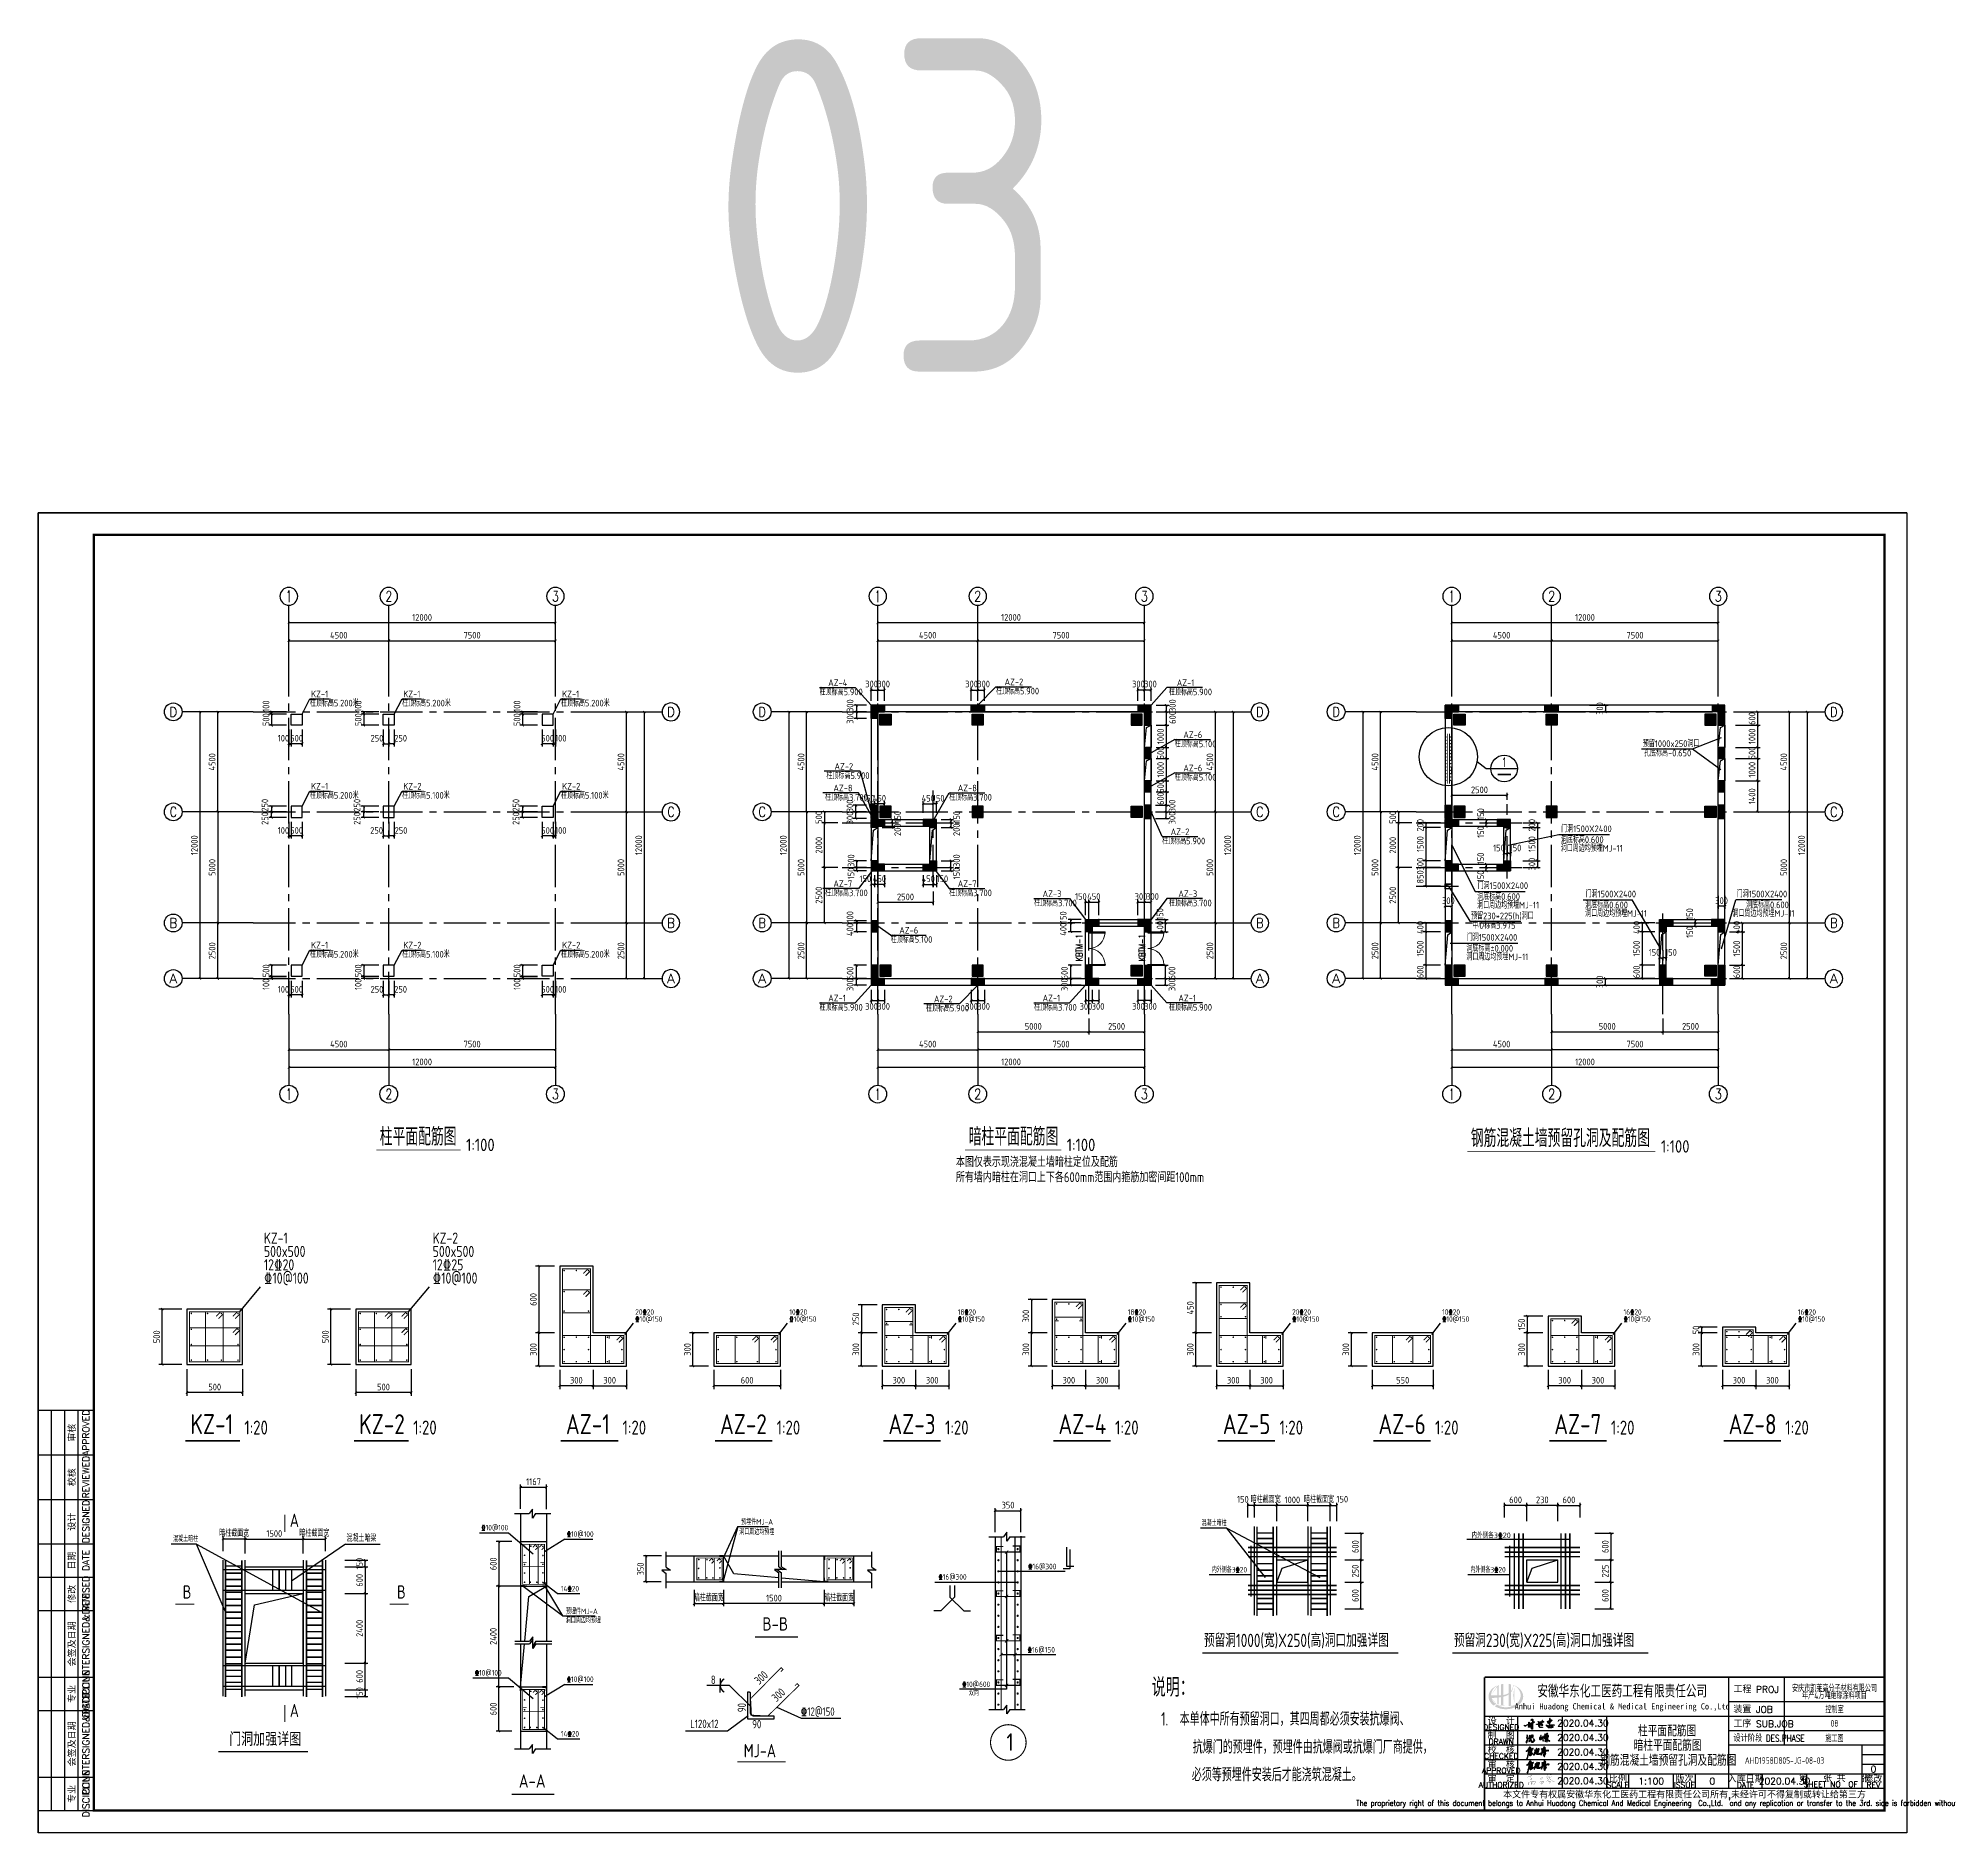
# Model space of a CAD drawing. Header units: millimetres. Extents: x 893615 to 897539, y 39650 to 40458.
# Drawn here: x 895747 to 896608, y 39650 to 40458 of the extents above; entities that cross this region are included whole.
import ezdxf
from ezdxf.enums import TextEntityAlignment as Align

# ---------------------------------------------------------------- set-up
doc = ezdxf.new("R2010")
doc.units = ezdxf.units.MM
doc.header["$LTSCALE"] = 1000
doc.header["$MEASUREMENT"] = 0
doc.linetypes.add('CENTER2', pattern=[28.575, 19.05, -3.175, 3.175, -3.175])
doc.linetypes.add('DASHED', pattern=[0.75, 0.5, -0.25])
for name, color, linetype in [('AXIS', 3, 'Continuous'), ('AXIS_TEXT', 7, 'Continuous'), ('DIM', 7, 'Continuous'), ('DIMENSION', 7, 'Continuous'), ('DOTE', 1, 'Continuous'), ('HATCH', 8, 'Continuous'), ('Prof', 2, 'Continuous'), ('PUB_DIM', 3, 'Continuous'), ('PUB_TEXT', 7, 'Continuous'), ('rebars', 1, 'Continuous'), ('RFORCE', 3, 'Continuous'), ('WALL', 9, 'Continuous'), ('WINDOW', 4, 'Continuous'), ('WINDOW_TEXT', 7, 'Continuous'), ('图名', 15, 'Continuous'), ('支座钢筋', 1, 'Continuous'), ('文字', 7, 'Continuous'), ('柱', 2, 'Continuous'), ('柱__箍筋', 1, 'Continuous'), ('柱__纵筋', 1, 'Continuous'), ('柱__钢筋标注', 7, 'Continuous'), ('标注尺寸', 252, 'Continuous'), ('梁__实线', 4, 'Continuous'), ('梁集中标注', 2, 'Continuous'), ('次梁箍筋标注', 7, 'Continuous'), ('水平钢筋', 7, 'Continuous'), ('预埋板', 6, 'Continuous')]:
    doc.layers.add(name, color=color, linetype=linetype)
doc.styles.add('_TCH_AXIS', font='COMPLEX', dxfattribs={"bigfont": 'GBCBIG'})
doc.styles.add('_TCH_WINDOW', font='SIMPLEX', dxfattribs={"height": 3.5, "bigfont": 'GBCBIG'})
doc.styles.add('COMPLEX', font='COMPLEX')
doc.styles.add('ECEC_TK', font='txt_l.shx', dxfattribs={"bigfont": 'hztxt_l.shx'})
doc.styles.add('ECEC_TQ', font='txt_l.shx', dxfattribs={"bigfont": 'hztxt_l.shx'})
doc.styles.add('ECEC_TQ_S', font='')
doc.styles.add('GBHZ', font='gbenor.shx', dxfattribs={"width": 0.9, "bigfont": 'gbcbig.shx'})
doc.styles.add('HZTXT', font='isocp.shx', dxfattribs={"bigfont": 'HZTXT.shx'})
doc.styles.get("Standard").update_dxf_attribs({"font": 'gbenor.shx', "bigfont": 'gbcbig.shx'})
doc.styles.add('TS', font='tssdeng.shx', dxfattribs={"width": 0.8, "height": 2.5, "bigfont": 'tssdchn.shx'})
doc.styles.add('TSSD_REIN', font='tssdeng.shx', dxfattribs={"width": 0.7, "bigfont": 'tssdchn.shx'})
doc.styles.get('ECEC_TQ_S').set_extended_font_data('SimSun')
doc.dimstyles.new('Y100', dxfattribs={"dimscale": 0, "dimtxt": 3, "dimasz": 0.01, "dimexe": 1.2, "dimexo": 2, "dimgap": 1, "dimtad": 1, "dimdec": 0, "dimlfac": 100, "dimzin": 0, "dimdsep": 46, "dimtxsty": 'GBHZ', "dimblk": 'DX', "dimcen": 0.09, "dimdle": 1, "dimclrd": 7, "dimclre": 7, "dimclrt": 7, "dimadec": 0, "dimazin": 0, "dimtfac": 1, "dimtdec": 0, "dimtix": 1, "dimtmove": 2, "dimatfit": 3, "dimldrblk": 'DX', "dimfxl": 0, "dimtolj": 1, "dimtzin": 0, "dimarcsym": 0})
doc.dimstyles.new('Y20', dxfattribs={"dimscale": 0, "dimtxt": 3, "dimasz": 0.01, "dimexe": 1.5, "dimexo": 0.03, "dimgap": 1, "dimtad": 1, "dimdec": 0, "dimlfac": 20, "dimzin": 0, "dimdsep": 46, "dimtxsty": 'GBHZ', "dimblk1": 'DX', "dimblk2": 'DX', "dimsah": 1, "dimcen": 0.09, "dimdle": 1, "dimadec": 0, "dimazin": 0, "dimtfac": 1, "dimtdec": 0, "dimtix": 1, "dimtmove": 2, "dimatfit": 3, "dimldrblk": 'DX', "dimfxl": 0, "dimtolj": 1, "dimtzin": 0, "dimarcsym": 0})
doc.dimstyles.new('Y30', dxfattribs={"dimscale": 0, "dimtxt": 3, "dimasz": 0.01, "dimexe": 1.2, "dimexo": 1, "dimgap": 1, "dimtad": 1, "dimdec": 0, "dimlfac": 30, "dimzin": 0, "dimdsep": 46, "dimtxsty": 'GBHZ', "dimblk1": 'DX', "dimblk2": 'DX', "dimsah": 1, "dimcen": 0.09, "dimdle": 1, "dimadec": 0, "dimazin": 0, "dimtfac": 1, "dimtdec": 0, "dimtix": 1, "dimtmove": 2, "dimatfit": 3, "dimldrblk": 'DX', "dimfxl": 0, "dimtolj": 1, "dimtzin": 0, "dimarcsym": 0})
doc.dimstyles.new('Y50', dxfattribs={"dimscale": 0, "dimtxt": 3, "dimasz": 0.01, "dimexe": 1.2, "dimexo": 2, "dimgap": 1, "dimtad": 1, "dimdec": 0, "dimlfac": 50, "dimzin": 0, "dimdsep": 46, "dimtxsty": 'GBHZ', "dimblk": 'DX', "dimcen": 0.09, "dimdle": 1, "dimclrd": 7, "dimclre": 7, "dimclrt": 7, "dimadec": 0, "dimazin": 0, "dimtfac": 1, "dimtdec": 0, "dimtix": 1, "dimtmove": 2, "dimatfit": 3, "dimldrblk": 'DX', "dimfxl": 0, "dimtolj": 1, "dimtzin": 0, "dimarcsym": 0})

msp = doc.modelspace()

# ---------------------------------------------------------------- texts
at = {"style": 'ECEC_TK'}
for s, p in [('APPROVED', (895768.931, 39830.145)), ('审核', (895762.431, 39830.145)), ('REVIEWED', (895768.931, 39810.145)), ('校核', (895762.431, 39810.145)), ('设计', (895762.431, 39790.145)), ('DESIGNED', (895768.931, 39790.145)), ('日期', (895762.431, 39772.645)), ('DATE', (895768.931, 39772.645)), ('修改', (895762.431, 39757.645)), ('REVISED', (895768.931, 39757.645)), ('COUNTERSIGNED&DATE', (895768.931, 39735.145)), ('会签及日期', (895762.431, 39735.145)), ('专业', (895762.431, 39712.645)), ('DISCIPLINE', (895768.931, 39712.645)), ('COUNTERSIGNED&DATE', (895768.931, 39690.145)), ('会签及日期', (895762.431, 39690.145)), ('DISCIPLINE', (895768.931, 39667.645)), ('专业', (895762.431, 39667.645))]:
    msp.add_text(s, height=3, rotation=90, dxfattribs=at).set_placement(p, align=Align.MIDDLE)
at = {"linetype": 'Continuous', "style": 'HZTXT'}
for s, width, p in [('B-B', 0.9, (896073.383, 39741.121)), ('预留洞1000(宽)X250(高)洞口加强详图', 0.8, (896272.122, 39733.706)), ('预留洞230(宽)X225(高)洞口加强详图', 0.8, (896384.621, 39733.706)), ('门洞加强详图', 0.9, (895833.38, 39689.249)), ('A-A', 0.9, (895963.766, 39670.421))]:
    msp.add_text(s, height=6, dxfattribs=dict(at, width=width)).set_placement(p)
for s, height, style, width, p in [('安徽华东化工医药工程有限责任公司', 5, 'ECEC_TQ_S', 0.7, (896460.38, 39714.145)), ('Anhui Huadong Chemical & Medical Engineering Co.,Ltd', 2.8, 'ECEC_TQ_S', 0.85, (896460.38, 39706.645)), ('The proprietary right of this document belongs to Anhui Huadong Chemical And Medical Engineering  Co.,Ltd.  and any replication or transfer to the 3rd. side is forbidden without its permission. ', 2.5, 'ECEC_TQ', 0.72, (896488.431, 39663.145))]:
    msp.add_text(s, height=height, dxfattribs=dict(style=style, width=width)).set_placement(p, align=Align.MIDDLE)
at = {"style": 'ECEC_TQ'}
for s, p in [('工程 PROJ', (896510.431, 39713.145)), ('装置 JOB', (896510.431, 39704.145)), ('工序 SUB.JOB', (896510.431, 39697.645))]:
    msp.add_text(s, height=3, dxfattribs=at).set_placement(p)
for s, height, p in [('DESIGNED', 2.5, (896405.931, 39697.645)), ('设  计', 3, (896405.931, 39700.645)), ('DRAWN', 2.5, (896405.931, 39691.145)), ('校  核', 3, (896405.931, 39687.645)), ('制  图', 3, (896405.931, 39694.145)), ('CHECKED', 2.5, (896405.931, 39684.645)), ('审  核', 3, (896405.931, 39681.145)), ('AUTHORIZED', 2.5, (896405.931, 39671.645)), ('APPROVED', 2.5, (896405.931, 39678.145)), ('审  定', 3, (896405.931, 39674.645)), ('SCALE', 2.5, (896458.431, 39671.645)), ('比例', 3, (896458.431, 39674.645)), ('ISSUE', 2.5, (896488.431, 39671.645)), ('版次', 3, (896488.431, 39674.645)), ('入库日期', 3, (896515.931, 39674.645)), ('DATE', 2.5, (896515.931, 39671.645)), ('第   张 共   张', 3, (896555.931, 39674.895)), ('SHEET NO  OF  ', 2.5, (896555.931, 39671.895)), ('修改', 3, (896573.431, 39674.645)), ('REV', 2.5, (896573.431, 39671.645)), ('本文件专有权属安徽华东化工医药工程有限责任公司所有,未经许可不得复制或转让给第三方', 3, (896488.431, 39667.145))]:
    msp.add_text(s, height=height, dxfattribs=at).set_placement(p, align=Align.MIDDLE)
for s, height, style, width, p in [('1', 8, 'HZTXT', 0.9, (896183.235, 39686.938)), ('设计阶段 DES.PHASE', 3, 'ECEC_TQ', 0.8, (896510.431, 39691.145))]:
    msp.add_text(s, height=height, dxfattribs=dict(style=style, width=width)).set_placement(p)
for tag, text, p in [('2020.04.30', ' ', (896442.675, 39699.473)), ('2020.04.30', ' ', (896442.675, 39692.973)), ('2020.04.30', ' ', (896442.675, 39686.473)), ('2020.04.30', ' ', (896442.675, 39679.973)), ('2020.04.30', ' ', (896442.675, 39673.473)), ('1:100', '1:100', (896473.431, 39673.395)), ('0', '0', (896500.931, 39673.395)), ('2020.04.30', ' ', (896533.431, 39673.395)), ('0', '0', (896573.431, 39678.812))]:
    msp.add_attdef(tag, text=text, height=3, dxfattribs=at).set_placement(p, align=Align.MIDDLE)
at = {"layer": 'AXIS', "style": 'TSSD_REIN', "width": 0.7}
for s, p in [('安庆市凯莱高分子材料有限公司', (896555.931, 39715.421)), ('年产4万吨绝缘涂料项目', (896555.931, 39712.19)), ('控制室', (896555.931, 39705.895)), ('08', (896555.931, 39699.395)), ('施工图', (896555.931, 39692.895)), ('AHD1958D805-JG-08-03', (896533.439, 39682.662))]:
    msp.add_text(s, height=3, dxfattribs=at).set_placement(p, align=Align.MIDDLE)
at = {"layer": 'PUB_TEXT', "width": 0.9}
for s, height, p in [('所有墙内暗柱在洞口上下各600mm范围内箍筋加密间距100mm', 4.5, (896160.481, 39942.884)), ('本图仅表示现浇混凝土墙暗柱定位及配筋', 4.5, (896160.481, 39949.738)), ('KZ-1', 9, (895815.878, 39829.504)), ('1:20', 6.3, (895840.218, 39829.316)), ('KZ-2', 9, (895891.847, 39829.504)), ('1:20', 6.3, (895916.187, 39829.316)), ('AZ-1', 9, (895984.934, 39829.504)), ('1:20', 6.3, (896010.441, 39829.316)), ('AZ-2', 9, (896054.289, 39829.504)), ('1:20', 6.3, (896079.795, 39829.316)), ('AZ-3', 9, (896130.086, 39829.504)), ('1:20', 6.3, (896155.593, 39829.316)), ('AZ-4', 9, (896206.61, 39829.504)), ('1:20', 6.3, (896232.117, 39829.316)), ('AZ-5', 9, (896280.609, 39829.504)), ('1:20', 6.3, (896306.116, 39829.316)), ('AZ-6', 9, (896350.627, 39829.504)), ('1:20', 6.3, (896376.134, 39829.316)), ('AZ-7', 9, (896429.789, 39829.504)), ('1:20', 6.3, (896455.296, 39829.316)), ('AZ-8', 9, (896508.262, 39829.504)), ('1:20', 6.3, (896533.769, 39829.316)), ('MJ-A', 6, (896064.96, 39684.091))]:
    msp.add_text(s, height=height, dxfattribs=at).set_placement(p)
at = {"layer": 'PUB_TEXT', "style": 'TS', "width": 0.7}
for s, p in [('柱平面配筋图', (896480.597, 39696.259)), ('暗柱平面配筋图', (896480.804, 39689.757)), ('钢筋混凝土墙预留孔洞及配筋图', (896481.126, 39683.022))]:
    msp.add_text(s, height=5, dxfattribs=at).set_placement(p, align=Align.MIDDLE)
at = {"layer": '图名', "style": 'HZTXT', "width": 0.663844}
msp.add_text('1', height=4.5, dxfattribs=at).set_placement((896406.616, 40129.628))
at = {"layer": '图名', "width": 0.9}
for s, p in [('A', (895860.645, 39787.755)), ('B', (895812.453, 39755.487)), ('B', (895908.919, 39755.487)), ('A', (895860.645, 39702.147))]:
    msp.add_text(s, height=6, dxfattribs=at).set_placement(p)
at = {"layer": '文字', "color": 6, "style": 'GBHZ'}
for s, height, p in [('柱平面配筋图', 8, (895901.155, 39959.381)), ('暗柱平面配筋图', 8, (896166.233, 39959.381)), ('钢筋混凝土墙预留孔洞及配筋图', 8, (896392.23, 39958.694)), ('1:100', 5.6, (895940.002, 39956.865)), ('1:100', 5.6, (896210.368, 39956.865)), ('1:100', 5.6, (896477.799, 39956.178))]:
    msp.add_text(s, height=height, dxfattribs=at).set_placement(p)
at = {"layer": '文字', "style": 'HZTXT', "width": 0.75}
for s, height, p in [('说明：', 8.4, (896248.626, 39711.371)), ('1.  本单体中所有预留洞口，其四周都必须安装抗爆阀、', 6, (896252.827, 39698.364)), ('抗爆门的预埋件，预埋件由抗爆阀或抗爆门厂商提供，', 6, (896267.074, 39685.784)), ('必须等预埋件安装后才能浇筑混凝土。', 6, (896266.651, 39673.311))]:
    msp.add_text(s, height=height, dxfattribs=at).set_placement(p)
at = {"layer": '柱__钢筋标注', "width": 0.9}
for s, height, p in [('KZ-1', 3, (895870.235, 40161.052)), ('KZ-1', 3, (895911.735, 40161.052)), ('KZ-1', 3, (895983.235, 40161.052)), ('柱顶标高5.900', 3, (896099.131, 40162.001)), ('AZ-4', 3, (896103.004, 40166.138)), ('柱顶标高5.900', 3, (896178.514, 40162.371)), ('AZ-2', 3, (896182.387, 40166.508)), ('柱顶标高5.900', 3, (896256.345, 40162.001)), ('AZ-1', 3, (896259.893, 40166.138)), ('柱顶标高5.200米', 3, (895869.687, 40156.952)), ('柱顶标高5.200米', 3, (895911.187, 40156.952)), ('柱顶标高5.200米', 3, (895982.687, 40156.952)), ('AZ-6', 3, (896262.843, 40142.741)), ('柱顶标高5.100', 3, (896258.969, 40138.604)), ('预留1000x250洞口', 3, (896469.65, 40138.726)), ('孔底标高-0.650', 3, (896470.196, 40134.497)), ('AZ-2', 3, (896105.834, 40128.46)), ('AZ-6', 3, (896262.843, 40127.741)), ('KZ-1', 3, (895870.235, 40119.552)), ('KZ-2', 3, (895911.735, 40119.552)), ('KZ-2', 3, (895983.235, 40119.552)), ('柱顶标高5.900', 3, (896102.191, 40124.323)), ('AZ-8', 3, (896105.338, 40118.712)), ('AZ-8', 3, (896161.299, 40118.712)), ('柱顶标高5.100', 3, (896258.969, 40123.604)), ('柱顶标高5.200米', 3, (895869.687, 40115.452)), ('柱顶标高5.100米', 3, (895911.187, 40115.452)), ('柱顶标高5.100米', 3, (895982.687, 40115.452)), ('柱顶标高3.700', 3, (896101.559, 40114.574)), ('柱顶标高3.700', 3, (896157.425, 40114.574)), ('门洞1500X2400', 3, (896432.918, 40100.396)), ('柱顶标高5.900', 3, (896253.285, 40094.903)), ('AZ-2', 3, (896257.158, 40099.04)), ('洞口周边均预埋MJ-11', 3, (896432.729, 40091.648)), ('洞底标高0.600', 3, (896432.768, 40095.514)), ('AZ-7', 3, (896105.338, 40075.711)), ('AZ-7', 3, (896161.299, 40075.711)), ('门洞1500X2400', 3, (896395.266, 40074.788)), ('柱顶标高3.700', 3, (896101.559, 40071.573)), ('柱顶标高3.700', 3, (896157.425, 40071.573)), ('柱顶标高3.700', 3, (896195.631, 40067.006)), ('AZ-3', 3, (896199.504, 40071.144)), ('柱顶标高3.700', 3, (896256.354, 40067.006)), ('AZ-3', 3, (896260.613, 40071.144)), ('洞口周边均预埋MJ-11', 3, (896395.077, 40066.04)), ('洞底标高0.600', 3, (896395.116, 40069.906)), ('洞底标高0.600', 3, (896443.703, 40066.163)), ('门洞1500X2400', 3, (896443.853, 40071.045)), ('门洞1500X2400', 3, (896511.888, 40071.045)), ('洞底标高0.600', 3, (896516.116, 40066.163)), ('预留230*225(h)洞口', 3, (896392.344, 40061.184)), ('中心标高3.975', 3, (896392.89, 40056.955)), ('洞口周边均预埋MJ-11', 3, (896443.663, 40062.297)), ('洞口周边均预埋MJ-11', 3, (896510.021, 40062.297)), ('KZ-1', 3, (895870.235, 40048.052)), ('KZ-2', 3, (895911.735, 40048.052)), ('KZ-2', 3, (895983.235, 40048.052)), ('柱顶标高5.100', 3, (896131.115, 40050.615)), ('AZ-6', 3, (896134.989, 40054.752)), ('门洞1500X2400', 3, (896390.393, 40051.519)), ('柱顶标高5.200米', 3, (895869.687, 40043.952)), ('柱顶标高5.100米', 3, (895911.187, 40043.952)), ('柱顶标高5.200米', 3, (895982.687, 40043.952)), ('洞口周边均预埋MJ-11', 3, (896390.204, 40042.771)), ('洞底标高%%P0.000', 3, (896390.243, 40046.638)), ('AZ-1', 3, (896103.004, 40024.216)), ('AZ-2', 3, (896150.605, 40023.846)), ('AZ-1', 3, (896199.504, 40024.216)), ('AZ-1', 3, (896260.613, 40024.216)), ('柱顶标高5.900', 3, (896099.131, 40020.079)), ('柱顶标高5.900', 3, (896146.962, 40019.709)), ('柱顶标高3.700', 3, (896195.631, 40020.079)), ('柱顶标高5.900', 3, (896256.345, 40020.079)), ('500x500', 5, (895849.013, 39909.225)), ('KZ-1', 5, (895849.013, 39915.225)), ('500x500', 5, (895924.983, 39909.225)), ('KZ-2', 5, (895924.983, 39915.225)), ('12%%13220', 5, (895849.013, 39903.225)), ('12%%13225', 5, (895924.983, 39903.225)), ('%%13210@100', 5, (895849.013, 39897.225)), ('%%13210@100', 5, (895924.983, 39897.225)), ('20%%13220', 2.5, (896016.142, 39883.199)), ('%%13210@150', 2.5, (896016.142, 39880.048)), ('10%%13220', 2.5, (896085.496, 39883.199)), ('%%13210@150', 2.5, (896085.496, 39880.048)), ('18%%13220', 2.5, (896161.294, 39883.199)), ('%%13210@150', 2.5, (896161.294, 39880.048)), ('18%%13220', 2.5, (896237.817, 39883.199)), ('%%13210@150', 2.5, (896237.817, 39880.048)), ('20%%13220', 2.5, (896311.816, 39883.199)), ('%%13210@150', 2.5, (896311.816, 39880.048)), ('10%%13220', 2.5, (896379.334, 39883.199)), ('%%13210@150', 2.5, (896379.334, 39880.048)), ('16%%13220', 2.5, (896460.996, 39883.199)), ('%%13210@150', 2.5, (896460.996, 39880.048)), ('16%%13220', 2.5, (896539.469, 39883.199)), ('%%13210@150', 2.5, (896539.469, 39880.048)), ('混凝土暗柱', 2.5, (895808.154, 39781.158)), ('混凝土暗梁', 3, (895886.159, 39781.158)), ('%%13210@100', 2.5, (895946.871, 39786.189)), ('%%13210@100', 2.5, (895985.328, 39783.299)), ('洞口周边均预埋', 2.5, (896062.968, 39784.272)), ('预埋件MJ-A', 2.5, (896063.848, 39788.787)), ('混凝土暗柱', 2.5, (896271.064, 39788.299)), ('14%%13220', 2.5, (895982.649, 39758.734)), ('预埋件MJ-A', 2.5, (895984.956, 39748.529)), ('洞口周边均预埋', 2.5, (895984.912, 39744.509)), ('%%13210@100', 2.5, (895943.938, 39720.872)), ('%%13210@100', 2.5, (895985.328, 39717.981)), ('14%%13220', 2.5, (895982.649, 39693.416))]:
    msp.add_text(s, height=height, dxfattribs=at).set_placement(p)
at = {"layer": '梁集中标注', "style": 'GBHZ', "width": 0.9}
msp.add_text('03', height=150, dxfattribs=at).set_placement((896049.871, 40307.128))
at = {"layer": '水平钢筋', "style": 'GBHZ'}
msp.add_text('内外侧各3\x8420', height=2.5, dxfattribs=at).set_placement((896392.578, 39782.723))
at = {"layer": '水平钢筋', "width": 0.9}
for s, height, p in [('%%13216@300', 2.5, (896152.623, 39764.032)), ('%%13216@300', 2.5, (896193.019, 39768.712)), ('内外侧各3%%13220', 2.5, (896275.643, 39767.261)), ('内外侧各3%%13220', 2.5, (896392.053, 39767.261)), ('%%13216@150', 2.5, (896192.742, 39731.233)), ('8', 3.75, (896050.175, 39717.123)), ('%%13210@600', 2.5, (896163.28, 39715.711)), ('%%13212@150', 3.75, (896090.688, 39702.791)), ('双向', 2.5, (896166.329, 39711.831)), ('L120x12', 3.75, (896040.865, 39697.272)), ('90', 3.75, (896068.79, 39697.121))]:
    msp.add_text(s, height=height, dxfattribs=at).set_placement(p)
for s, rotation, p in [('300', 42.619868, (896071.881, 39716.541)), ('300', 42.619868, (896079.651, 39708.781)), ('90', 90, (896065.999, 39704.421))]:
    msp.add_text(s, height=3.75, rotation=rotation, dxfattribs=at).set_placement(p)

# ---------------------------------------------------------------- blocks, each defined once
blk = doc.blocks.new('A$C744C32FA')
at = {"const_width": 30}
for points in [[(-2326, 582), (-2064, 692), (-1816, 796), (-1490, 848), (-1270, 844)], [(-1936, 1093), (-1737, 1077), (-1648, 1041), (-1810, 905)], [(-1731, 663), (-1881, 583), (-1870, 98)], [(-1827, 396), (-1624, 407), (-1683, 178), (-1785, 172)], [(-164, 18), (-164, 609), (181, 609), (259, 574), (264, 359)], [(-164, 314), (-7, 353), (104, 403)], [(-134, 116), (-29, 188), (93, 237), (170, 221), (209, 331), (264, 359)], [(942, 898), (1107, 926), (1169, 977), (1294, 1000)], [(948, 580), (1073, 676), (1203, 739), (1357, 744), (1391, 773)], [(1507, 561), (1490, 391), (1400, 274), (1309, 157), (1214, 34), (1126, -80), (1076, -119)], [(1096, 313), (1232, 433), (1357, 563), (1402, 586)], [(1192, 881), (1164, 478), (1155, 349)], [(1369, -2), (1421, -24), (1477, -51)], [(1510, 451), (1603, 321), (1697, 211), (1854, 88), (1967, -1), (2044, -62), (2137, -96), (2323, -163), (2364, -162), (2404, -149), (2384, -156)], [(1530, 654), (1647, 720), (1785, 749), (1891, 785), (2007, 796)], [(1541, 978), (1734, 989), (1818, 1000), (1872, 989)], [(1603, 465), (1698, 528), (1794, 557), (1966, 568), (2003, 590)], [(1706, 987), (1698, 528)], [(-2108, -913), (-2158, -364), (-1863, -238), (-1491, -154), (-1069, -179), (-858, -255), (-909, -331), (-1198, -765)], [(-1677, -676), (-1677, -347)], [(-1677, -415), (-1452, -396), (-1441, -504), (-1677, -676)], [(-238, -177), (-238, -696)], [(-193, -327), (-59, -250), (154, -178), (450, -162), (558, -210), (534, -366), (450, -489), (346, -609)], [(-47, -485), (45, -414), (178, -350), (322, -338)], [(-3, -681), (142, -597), (326, -529), (398, -549)], [(1332, -239), (1431, -185), (1526, -163), (1671, -155), (1722, -174), (1703, -260), (1445, -564)]]:
    blk.add_lwpolyline(points, dxfattribs=at)
blk = doc.blocks.new('ZYC')
h = blk.add_hatch()
h.set_pattern_fill('ANSI31', color=256, scale=0.01, style=0)
h.paths.add_polyline_path([(0.191716, 0.193383), (0.190548, 0.202253), (0.193921, 0.209), (0.201718, 0.213388), (0.217472, 0.22272), (0.225169, 0.22774), (0.240061, 0.238394), (0.258667, 0.248519), (0.268004, 0.25352), (0.28674, 0.263401), (0.294628, 0.264902), (0.298717, 0.265243), (0.306745, 0.265068), (0.308789, 0.264548), (0.309735, 0.261709), (0.308412, 0.260067), (0.297475, 0.244701), (0.290436, 0.237662), (0.27507, 0.226725), (0.252355, 0.212968), (0.241647, 0.204333), (0.223391, 0.185047), (0.223622, 0.181464), (0.224421, 0.179466), (0.226725, 0.176712), (0.25062, 0.191577), (0.262092, 0.200013), (0.283406, 0.218389), (0.297409, 0.232393), (0.304411, 0.239395), (0.318415, 0.253398), (0.320906, 0.2583), (0.321641, 0.261237), (0.321749, 0.266735), (0.319516, 0.270611), (0.318508, 0.272625), (0.316748, 0.276738), (0.301969, 0.277631), (0.294072, 0.276555), (0.280072, 0.271736), (0.264068, 0.263734), (0.256066, 0.259733), (0.240061, 0.251731), (0.233868, 0.248283), (0.230965, 0.245742), (0.226725, 0.240061), (0.214987, 0.236586), (0.209117, 0.233284), (0.200051, 0.225058), (0.192716, 0.217722), (0.189048, 0.214055), (0.181713, 0.20672), (0.175712, 0.20672), (0.172711, 0.20672), (0.166709, 0.20672), (0.172241, 0.193666), (0.177845, 0.187261), (0.190049, 0.180046), (0.195383, 0.177379), (0.198051, 0.176045), (0.203385, 0.173378), (0.207386, 0.173378), (0.209387, 0.173378), (0.213388, 0.173378), (0.213388, 0.177379), (0.213388, 0.179379), (0.213388, 0.18338), (0.203895, 0.184399), (0.19865, 0.18682)], flags=17)
h.paths.add_polyline_path([(0.260067, 0.325083), (0.264264, 0.330433), (0.265218, 0.335201), (0.263401, 0.341754), (0.273403, 0.351757), (0.278405, 0.356758), (0.288407, 0.366761), (0.291736, 0.3701), (0.290871, 0.376157), (0.28674, 0.37843), (0.278712, 0.378605), (0.274623, 0.378265), (0.266735, 0.376763), (0.252423, 0.368751), (0.245056, 0.365067), (0.230059, 0.358425), (0.229248, 0.364334), (0.231514, 0.368865), (0.236727, 0.371762), (0.24131, 0.378456), (0.242225, 0.383948), (0.240061, 0.391767), (0.237394, 0.394434), (0.23606, 0.395768), (0.233393, 0.398435), (0.230812, 0.400649), (0.226589, 0.399804), (0.225058, 0.396768), (0.223796, 0.391416), (0.22476, 0.38756), (0.228392, 0.383431), (0.228282, 0.380033), (0.227931, 0.378275), (0.226725, 0.375096), (0.210128, 0.354559), (0.200583, 0.345014), (0.180046, 0.328417), (0.176798, 0.323736), (0.172234, 0.322025), (0.166709, 0.323416), (0.178469, 0.342442), (0.183551, 0.352606), (0.191716, 0.373429), (0.201873, 0.398707), (0.206875, 0.411378), (0.216722, 0.436778), (0.22205, 0.441004), (0.226849, 0.441964), (0.233393, 0.440113), (0.248453, 0.432139), (0.25582, 0.427786), (0.270069, 0.41844), (0.272101, 0.414456), (0.275664, 0.412674), (0.280072, 0.413439), (0.283545, 0.409176), (0.284465, 0.405498), (0.283406, 0.400102), (0.280739, 0.400102), (0.279405, 0.400102), (0.276738, 0.400102), (0.276738, 0.396101), (0.276738, 0.394101), (0.276738, 0.3901), (0.28136, 0.388617), (0.285266, 0.389733), (0.288407, 0.393434), (0.294513, 0.396574), (0.297302, 0.401595), (0.296743, 0.408438), (0.288829, 0.417849), (0.283914, 0.422062), (0.273403, 0.428443), (0.271371, 0.432428), (0.267808, 0.434209), (0.263401, 0.433444), (0.255242, 0.439075), (0.251443, 0.442528), (0.245063, 0.450115), (0.250169, 0.45385), (0.253741, 0.455041), (0.260067, 0.455117), (0.278071, 0.461118), (0.287073, 0.464119), (0.305078, 0.47012), (0.307079, 0.469454), (0.308079, 0.46912), (0.310079, 0.468453), (0.308047, 0.464468), (0.304484, 0.462687), (0.300077, 0.463452), (0.298029, 0.461617), (0.297467, 0.459366), (0.29841, 0.456784), (0.29992, 0.453737), (0.30418, 0.452885), (0.306745, 0.455117), (0.317554, 0.46467), (0.323777, 0.468819), (0.336753, 0.475122), (0.340537, 0.478163), (0.341693, 0.48221), (0.340087, 0.486791), (0.336555, 0.489096), (0.331527, 0.48742), (0.330085, 0.483457), (0.321138, 0.480474), (0.316169, 0.479764), (0.306745, 0.480123), (0.280007, 0.473028), (0.266668, 0.46936), (0.240061, 0.461785), (0.207415, 0.451644), (0.191305, 0.445603), (0.160041, 0.431777), (0.160041, 0.434445), (0.160041, 0.435778), (0.160041, 0.438446), (0.175951, 0.452059), (0.184342, 0.458436), (0.201718, 0.47012), (0.208786, 0.474159), (0.212013, 0.478769), (0.213388, 0.486791), (0.216455, 0.489686), (0.2192, 0.490602), (0.223391, 0.490125), (0.229399, 0.500791), (0.2324, 0.506125), (0.238394, 0.516799), (0.240292, 0.524601), (0.23989, 0.529424), (0.236727, 0.536804), (0.23122, 0.540793), (0.226675, 0.541702), (0.220056, 0.540138), (0.210721, 0.53547), (0.206053, 0.533136), (0.196717, 0.528469), (0.198138, 0.538459), (0.198805, 0.543461), (0.200051, 0.553475), (0.196461, 0.554633), (0.193383, 0.556809), (0.184756, 0.554008), (0.180368, 0.550816), (0.175045, 0.543472), (0.17106, 0.54144), (0.169278, 0.537877), (0.170044, 0.53347), (0.172586, 0.532424), (0.174961, 0.533017), (0.176712, 0.535137), (0.179281, 0.539518), (0.183438, 0.541299), (0.188382, 0.540138), (0.181593, 0.526145), (0.177529, 0.519371), (0.168376, 0.506796), (0.153706, 0.492126), (0.146371, 0.484791), (0.1317, 0.47012), (0.128502, 0.463222), (0.125929, 0.459914), (0.120031, 0.455117), (0.119718, 0.451241), (0.121465, 0.448329), (0.125032, 0.446781), (0.14237, 0.464119), (0.151039, 0.472788), (0.168376, 0.490125), (0.176855, 0.50538), (0.184361, 0.512491), (0.200051, 0.520133), (0.209619, 0.525556), (0.215731, 0.527084), (0.226725, 0.526802), (0.227399, 0.518581), (0.226187, 0.513733), (0.221723, 0.506796), (0.205052, 0.490125), (0.196717, 0.48179), (0.180046, 0.465119), (0.164681, 0.45382), (0.157012, 0.448152), (0.141703, 0.436778), (0.125543, 0.421827), (0.116221, 0.415266), (0.096691, 0.405104), (0.075353, 0.394434), (0.064683, 0.3891), (0.043344, 0.37843), (0.039561, 0.375389), (0.038404, 0.371342), (0.04001, 0.366761), (0.044025, 0.366183), (0.046402, 0.366579), (0.050013, 0.368428), (0.072366, 0.379063), (0.083391, 0.384742), (0.105027, 0.396768), (0.108068, 0.400552), (0.112115, 0.401708), (0.116697, 0.400102), (0.119301, 0.403486), (0.121159, 0.404972), (0.125032, 0.406771), (0.129622, 0.401536), (0.130984, 0.396997), (0.130033, 0.3901), (0.132416, 0.389778), (0.133821, 0.388841), (0.135035, 0.386766), (0.137361, 0.391613), (0.137763, 0.394832), (0.136702, 0.400102), (0.139084, 0.400424), (0.14049, 0.401361), (0.141703, 0.403437), (0.142311, 0.400158), (0.143727, 0.39827), (0.146704, 0.396768), (0.146704, 0.383431), (0.146704, 0.376763), (0.146704, 0.363426), (0.140696, 0.341072), (0.138346, 0.329655), (0.135035, 0.306745), (0.132367, 0.293408), (0.131034, 0.28674), (0.128366, 0.273403), (0.127033, 0.268069), (0.126366, 0.265401), (0.125032, 0.260067), (0.122365, 0.24673), (0.121031, 0.240061), (0.118364, 0.226725), (0.11356, 0.208243), (0.111552, 0.198873), (0.108361, 0.180046), (0.102725, 0.164542), (0.100682, 0.156368), (0.098359, 0.140036), (0.09169, 0.113362), (0.088356, 0.100026), (0.081688, 0.073352), (0.078954, 0.060999), (0.07691, 0.054867), (0.071685, 0.043344), (0.0677, 0.041312), (0.065919, 0.037749), (0.066684, 0.033342), (0.064309, 0.030053), (0.059994, 0.029334), (0.056681, 0.031675), (0.055039, 0.032998), (0.0522, 0.032051), (0.05168, 0.030008), (0.050619, 0.024737), (0.051021, 0.021518), (0.053347, 0.016671), (0.058015, 0.016671), (0.060349, 0.016671), (0.065017, 0.016671), (0.072748, 0.023017), (0.076093, 0.027477), (0.08002, 0.036676), (0.096852, 0.082021), (0.10329, 0.105741), (0.111695, 0.153373), (0.123489, 0.195437), (0.128188, 0.21692), (0.135035, 0.260067), (0.139151, 0.267954), (0.14028, 0.272845), (0.140036, 0.281739), (0.142036, 0.283739), (0.143037, 0.28474), (0.145037, 0.28674), (0.143542, 0.294629), (0.143202, 0.298717), (0.14337, 0.306745), (0.145753, 0.307067), (0.147158, 0.308004), (0.148371, 0.310079), (0.151852, 0.30332), (0.152939, 0.299332), (0.153373, 0.291741), (0.1596, 0.295381), (0.16241, 0.299597), (0.163375, 0.306745), (0.166043, 0.306745), (0.167376, 0.306745), (0.170044, 0.306745), (0.175842, 0.313591), (0.179298, 0.316701), (0.186714, 0.321749), (0.209947, 0.339025), (0.223075, 0.346279), (0.250064, 0.356758), (0.256309, 0.362147), (0.262023, 0.363575), (0.270069, 0.361759), (0.258066, 0.349756), (0.252065, 0.343755), (0.240061, 0.331752), (0.221278, 0.318573), (0.211941, 0.311904), (0.193383, 0.29841), (0.19135, 0.294425), (0.187788, 0.292643), (0.18338, 0.293408), (0.182047, 0.288074), (0.18138, 0.285406), (0.180046, 0.280072), (0.184714, 0.280072), (0.187048, 0.280072), (0.191716, 0.280072), (0.206195, 0.295761), (0.214909, 0.302731), (0.233393, 0.313414), (0.233393, 0.310079), (0.233393, 0.308412), (0.233393, 0.305078), (0.218728, 0.293893), (0.212196, 0.286272), (0.203385, 0.270069), (0.200631, 0.267765), (0.198634, 0.266966), (0.19505, 0.266735), (0.189666, 0.263481), (0.18728, 0.259664), (0.186714, 0.253398), (0.189781, 0.250503), (0.192527, 0.249588), (0.196717, 0.250064), (0.210088, 0.262029), (0.216756, 0.268031), (0.230059, 0.280072), (0.233393, 0.280072), (0.233393, 0.283406), (0.241741, 0.284611), (0.245996, 0.286029), (0.253398, 0.290074), (0.253398, 0.288741), (0.253398, 0.28674), (0.260067, 0.28674), (0.263401, 0.28674), (0.263401, 0.289407), (0.263401, 0.290741), (0.263401, 0.293408), (0.268765, 0.293057), (0.27265, 0.295276), (0.27507, 0.300077), (0.276013, 0.302659), (0.275451, 0.30491), (0.273403, 0.306745), (0.262225, 0.306789), (0.255894, 0.30481), (0.24673, 0.29841), (0.245088, 0.297087), (0.242248, 0.298033), (0.241729, 0.300077), (0.247981, 0.31079), (0.251728, 0.3159)])
h.paths.add_polyline_path([(0.172311, 0.351862), (0.151706, 0.320082), (0.148813, 0.335949), (0.149997, 0.345425), (0.156707, 0.360092), (0.156707, 0.372762), (0.156707, 0.379097), (0.156707, 0.391767), (0.151817, 0.400719), (0.150635, 0.406629), (0.151706, 0.416773), (0.165234, 0.42378), (0.172311, 0.426813), (0.186714, 0.431777), (0.191949, 0.436367), (0.196489, 0.437729), (0.203385, 0.436778), (0.200919, 0.423723), (0.198862, 0.417208), (0.193383, 0.405104), (0.180884, 0.369351)], flags=16)
h = blk.add_hatch()
h.set_pattern_fill('ANSI31', color=256, scale=0.01, style=0)
h.paths.add_polyline_path([(0.43011, 0.364093), (0.43011, 0.382765), (0.43011, 0.420108), (0.42674, 0.42542), (0.425073, 0.428087), (0.421775, 0.433444), (0.420561, 0.431369), (0.419156, 0.430432), (0.416773, 0.43011), (0.418678, 0.415427), (0.419679, 0.408091), (0.421775, 0.393434), (0.419006, 0.369579), (0.418668, 0.357391), (0.420108, 0.333419), (0.41744, 0.328084), (0.416107, 0.325417), (0.413439, 0.320082), (0.414054, 0.309347), (0.413343, 0.303662), (0.410105, 0.293408), (0.399991, 0.290918), (0.394373, 0.286237), (0.3901, 0.276738), (0.380676, 0.253935), (0.376645, 0.242177), (0.370095, 0.218389), (0.370095, 0.208387), (0.370095, 0.203385), (0.370095, 0.193383), (0.375842, 0.191199), (0.380817, 0.192305), (0.385099, 0.196717), (0.391767, 0.210054), (0.395101, 0.216722), (0.40177, 0.230059), (0.408931, 0.250792), (0.412599, 0.261129), (0.420108, 0.281739), (0.437767, 0.278859), (0.447218, 0.274133), (0.460118, 0.261734), (0.478724, 0.251609), (0.48806, 0.246608), (0.506796, 0.236727), (0.514554, 0.239101), (0.520234, 0.238155), (0.526802, 0.233393), (0.553475, 0.233393), (0.566812, 0.233393), (0.593485, 0.233393), (0.62211, 0.240615), (0.63627, 0.245335), (0.663503, 0.256732), (0.667504, 0.258733), (0.669505, 0.259733), (0.673506, 0.261734), (0.673506, 0.265068), (0.673506, 0.266735), (0.673506, 0.270069), (0.65194, 0.26343), (0.641248, 0.259755), (0.620159, 0.251731), (0.606822, 0.249064), (0.600154, 0.24773), (0.586817, 0.245063), (0.583483, 0.244396), (0.581816, 0.244062), (0.578481, 0.243396), (0.555142, 0.243396), (0.543472, 0.243396), (0.520133, 0.243396), (0.507672, 0.251585), (0.500819, 0.255011), (0.486791, 0.260067), (0.482384, 0.259302), (0.478821, 0.261083), (0.476789, 0.265068), (0.468212, 0.269419), (0.464099, 0.272162), (0.456784, 0.278405), (0.44933, 0.281676), (0.445738, 0.284191), (0.440113, 0.290074), (0.434588, 0.288683), (0.430024, 0.290394), (0.426776, 0.295076), (0.421963, 0.300651), (0.42138, 0.307062), (0.425109, 0.313414), (0.425389, 0.319104), (0.426579, 0.322279), (0.43011, 0.32675)])
h.paths.add_polyline_path([(0.403437, 0.278405), (0.406483, 0.276895), (0.407335, 0.272635), (0.405104, 0.270069), (0.400789, 0.261552), (0.399657, 0.256267), (0.400102, 0.24673), (0.39271, 0.233425), (0.389042, 0.226756), (0.381764, 0.213388), (0.381342, 0.220741), (0.38169, 0.224569), (0.383431, 0.231726), (0.387336, 0.251661), (0.391694, 0.261829)], flags=16)
h.paths.add_polyline_path([(0.588484, 0.380097), (0.597359, 0.395706), (0.599993, 0.405487), (0.600154, 0.423442), (0.602821, 0.427443), (0.604155, 0.429443), (0.606822, 0.433444), (0.609698, 0.450594), (0.610376, 0.459401), (0.610156, 0.476789), (0.598944, 0.481275), (0.592073, 0.482039), (0.580149, 0.480123), (0.570106, 0.473686), (0.564651, 0.470958), (0.553475, 0.466786), (0.532919, 0.449159), (0.522205, 0.440789), (0.500128, 0.425109), (0.49688, 0.420428), (0.492316, 0.418716), (0.486791, 0.420108), (0.491278, 0.43132), (0.492041, 0.438191), (0.490125, 0.450115), (0.494812, 0.458618), (0.496281, 0.463759), (0.496794, 0.473455), (0.499861, 0.47635), (0.502606, 0.477265), (0.506796, 0.476789), (0.506796, 0.471454), (0.506796, 0.468787), (0.506796, 0.463452), (0.509464, 0.463452), (0.510797, 0.463452), (0.513465, 0.463452), (0.515512, 0.465287), (0.516075, 0.467538), (0.515132, 0.47012), (0.510092, 0.473944), (0.508393, 0.479041), (0.510131, 0.485124), (0.507303, 0.490115), (0.504099, 0.492404), (0.498461, 0.49346), (0.488222, 0.480646), (0.484231, 0.472663), (0.480123, 0.456784), (0.480123, 0.446114), (0.480123, 0.44078), (0.480123, 0.43011), (0.479456, 0.426109), (0.479123, 0.424109), (0.478456, 0.420108), (0.476455, 0.408104), (0.475455, 0.402103), (0.473455, 0.3901), (0.476237, 0.379607), (0.477248, 0.374214), (0.478456, 0.363426), (0.481123, 0.342088), (0.482457, 0.331418), (0.485124, 0.310079), (0.485298, 0.298264), (0.487209, 0.291767), (0.49346, 0.281739), (0.496025, 0.279507), (0.500285, 0.280359), (0.501795, 0.283406), (0.503893, 0.285053), (0.503893, 0.288427), (0.501795, 0.290074), (0.499128, 0.306078), (0.497794, 0.31408), (0.495127, 0.330085), (0.489921, 0.35095), (0.488548, 0.361927), (0.488458, 0.383431), (0.486111, 0.392492), (0.486514, 0.398136), (0.490125, 0.406771), (0.501156, 0.411552), (0.506476, 0.415099), (0.515132, 0.423442), (0.518173, 0.427226), (0.52222, 0.428382), (0.526802, 0.426776), (0.528325, 0.424212), (0.526432, 0.420426), (0.523467, 0.420108), (0.523467, 0.406771), (0.526802, 0.406771), (0.526802, 0.410105), (0.528135, 0.410105), (0.528802, 0.410105), (0.530136, 0.410105), (0.530136, 0.3901), (0.530136, 0.380097), (0.530136, 0.360092), (0.528293, 0.359691), (0.5264, 0.361584), (0.526802, 0.363426), (0.523467, 0.363426), (0.523467, 0.336753), (0.528881, 0.328693), (0.530475, 0.323117), (0.530136, 0.313414), (0.528802, 0.313414), (0.526802, 0.313414), (0.526802, 0.283406), (0.526802, 0.270069), (0.524959, 0.270471), (0.523066, 0.268578), (0.523467, 0.266735), (0.520133, 0.266735), (0.520133, 0.253398), (0.522801, 0.253398), (0.524134, 0.253398), (0.526802, 0.253398), (0.525278, 0.250835), (0.527171, 0.247049), (0.530136, 0.24673), (0.530136, 0.249397), (0.530136, 0.250731), (0.530136, 0.253398), (0.532803, 0.253398), (0.534137, 0.253398), (0.536804, 0.253398), (0.536804, 0.283406), (0.536804, 0.303411), (0.543701, 0.304362), (0.54824, 0.303), (0.553475, 0.29841), (0.555117, 0.297087), (0.557957, 0.298033), (0.558476, 0.300077), (0.574642, 0.330198), (0.580858, 0.346774)])
h.paths.add_polyline_path([(0.540138, 0.37943), (0.540138, 0.400769), (0.540138, 0.443447), (0.544251, 0.445207), (0.546265, 0.446215), (0.550141, 0.448448), (0.558596, 0.455637), (0.56343, 0.458745), (0.57348, 0.463452), (0.582783, 0.469318), (0.589185, 0.470919), (0.600154, 0.47012), (0.600154, 0.462118), (0.600154, 0.458117), (0.600154, 0.450115), (0.591126, 0.428275), (0.587717, 0.416684), (0.583483, 0.393434), (0.583483, 0.395435), (0.583483, 0.396435), (0.583483, 0.398435), (0.582816, 0.396435), (0.582482, 0.395435), (0.581816, 0.393434), (0.576481, 0.37743), (0.573814, 0.369428), (0.568479, 0.353424), (0.563693, 0.335475), (0.560283, 0.326609), (0.551808, 0.310079), (0.549387, 0.31488), (0.545503, 0.317099), (0.540138, 0.316748), (0.541325, 0.320626), (0.540852, 0.323466), (0.538471, 0.32675), (0.535708, 0.32972), (0.536562, 0.33484), (0.540138, 0.336753)], flags=16)
h.paths.add_polyline_path([(0.526802, 0.393434), (0.520133, 0.393434), (0.520133, 0.383431), (0.518799, 0.383431), (0.518133, 0.383431), (0.516799, 0.383431), (0.515643, 0.375402), (0.516436, 0.370647), (0.520133, 0.363426), (0.523467, 0.363426), (0.523467, 0.366761), (0.524801, 0.366761), (0.525468, 0.366761), (0.526802, 0.366761)], flags=17)
h.paths.add_polyline_path([(0.526802, 0.406771), (0.523467, 0.406771), (0.523467, 0.410105), (0.520133, 0.410105), (0.518021, 0.403641), (0.517335, 0.400213), (0.516799, 0.393434), (0.526802, 0.393434)], flags=17)
h.paths.add_polyline_path([(0.520133, 0.273403), (0.517168, 0.273722), (0.515275, 0.277508), (0.516799, 0.280072), (0.515322, 0.280274), (0.514189, 0.279708), (0.513465, 0.278405), (0.509053, 0.274123), (0.507947, 0.269148), (0.510131, 0.263401), (0.5139, 0.263267), (0.516665, 0.260502), (0.516799, 0.256732), (0.520133, 0.256732)], flags=17)
h = blk.add_hatch()
h.set_pattern_fill('ANSI31', color=256, scale=0.01, style=0)
h.paths.add_polyline_path([(0.871345, 0.42887), (0.877014, 0.441542), (0.888561, 0.466786), (0.887043, 0.470041), (0.883569, 0.471431), (0.880225, 0.47012), (0.880225, 0.474121), (0.880225, 0.476122), (0.880225, 0.480123), (0.876842, 0.482728), (0.875355, 0.484586), (0.873557, 0.488458), (0.879788, 0.497952), (0.883563, 0.502415), (0.891895, 0.510131), (0.894109, 0.512712), (0.893264, 0.516935), (0.890228, 0.518466), (0.882117, 0.518604), (0.877851, 0.517893), (0.870223, 0.515132), (0.864821, 0.52111), (0.862839, 0.525469), (0.861887, 0.53347), (0.856662, 0.54685), (0.853994, 0.553519), (0.848551, 0.566812), (0.84612, 0.570258), (0.84256, 0.571445), (0.838548, 0.570146), (0.834376, 0.55897), (0.831649, 0.553515), (0.825211, 0.543472), (0.818543, 0.523467), (0.815209, 0.513465), (0.80854, 0.49346), (0.80654, 0.491459), (0.80554, 0.490459), (0.803539, 0.488458), (0.781826, 0.478132), (0.770242, 0.474043), (0.746858, 0.468453), (0.740671, 0.46563), (0.734812, 0.466802), (0.730187, 0.471787), (0.727621, 0.474019), (0.723362, 0.473167), (0.721851, 0.47012), (0.719419, 0.466675), (0.721173, 0.461415), (0.725186, 0.460118), (0.733628, 0.455915), (0.739244, 0.455113), (0.748525, 0.456784), (0.758528, 0.460118), (0.763529, 0.461785), (0.773531, 0.465119), (0.784076, 0.470453), (0.790119, 0.47223), (0.801872, 0.473455), (0.796442, 0.457016), (0.794098, 0.448645), (0.790202, 0.431777), (0.761914, 0.411004), (0.748191, 0.399958), (0.721851, 0.376763), (0.719546, 0.373426), (0.720255, 0.369169), (0.723519, 0.366761), (0.746674, 0.380799), (0.757642, 0.389367), (0.776866, 0.408438), (0.766118, 0.376456), (0.760783, 0.360452), (0.750192, 0.328417), (0.732723, 0.310244), (0.722265, 0.302226), (0.700179, 0.290074), (0.697284, 0.287008), (0.696369, 0.284262), (0.696845, 0.280072), (0.699684, 0.279157), (0.701079, 0.278459), (0.703513, 0.276738), (0.712713, 0.280665), (0.717172, 0.28401), (0.723519, 0.291741), (0.726659, 0.297847), (0.73168, 0.300636), (0.738522, 0.300077), (0.720634, 0.265553), (0.713177, 0.247249), (0.701846, 0.210054), (0.699024, 0.203867), (0.700195, 0.198008), (0.705181, 0.193383), (0.717185, 0.221389), (0.723187, 0.235393), (0.735188, 0.263401), (0.750469, 0.286767), (0.759738, 0.297752), (0.7802, 0.316748), (0.7802, 0.32675), (0.776866, 0.32675), (0.763667, 0.311956), (0.756997, 0.304619), (0.743524, 0.290074), (0.744225, 0.299963), (0.746137, 0.305318), (0.751859, 0.313414), (0.758927, 0.317452), (0.762153, 0.322062), (0.763529, 0.330085), (0.767936, 0.329319), (0.771499, 0.331101), (0.773531, 0.335086), (0.781822, 0.339679), (0.785726, 0.342873), (0.791869, 0.35009), (0.796661, 0.349308), (0.799884, 0.350229), (0.803539, 0.353424), (0.803539, 0.356091), (0.803539, 0.357425), (0.803539, 0.360092), (0.807755, 0.360184), (0.810113, 0.36097), (0.813542, 0.363426), (0.813542, 0.366761), (0.810207, 0.366761), (0.810207, 0.369428), (0.810207, 0.370762), (0.810207, 0.373429), (0.812875, 0.373429), (0.814208, 0.373429), (0.816876, 0.373429), (0.815817, 0.378825), (0.816736, 0.382503), (0.82021, 0.386766), (0.822877, 0.386766), (0.824211, 0.386766), (0.826878, 0.386766), (0.825691, 0.390644), (0.826165, 0.393484), (0.828545, 0.396768), (0.829759, 0.394693), (0.831164, 0.393756), (0.833547, 0.393434), (0.833547, 0.396101), (0.833547, 0.397435), (0.833547, 0.400102), (0.836881, 0.400102), (0.836881, 0.396768), (0.838724, 0.396367), (0.840617, 0.39826), (0.840215, 0.400102), (0.843549, 0.400102), (0.843549, 0.396768), (0.847321, 0.396775), (0.850211, 0.399664), (0.850218, 0.403437), (0.856886, 0.403437), (0.86022, 0.403437)])
h.paths.add_polyline_path([(0.81766, 0.430826), (0.832668, 0.439013), (0.863554, 0.451782), (0.86659, 0.450251), (0.867435, 0.446028), (0.865221, 0.443447), (0.850551, 0.428776), (0.843216, 0.421441), (0.828545, 0.406771), (0.817133, 0.39283), (0.811464, 0.385827), (0.800205, 0.371762), (0.78972, 0.357746), (0.782385, 0.351511), (0.766863, 0.343421), (0.775929, 0.370852), (0.780598, 0.384525), (0.790202, 0.411772)], flags=16)
h.paths.add_polyline_path([(0.80854, 0.446781), (0.805425, 0.451112), (0.805425, 0.455787), (0.80854, 0.460118), (0.813699, 0.466554), (0.815065, 0.472016), (0.813542, 0.480123), (0.834155, 0.487227), (0.844276, 0.491612), (0.863554, 0.501795), (0.863554, 0.499128), (0.863554, 0.497794), (0.863554, 0.495127), (0.841589, 0.475743), (0.830586, 0.466074)], flags=16)
h.paths.add_polyline_path([(0.816876, 0.44178), (0.828552, 0.450587), (0.834008, 0.455702), (0.843549, 0.466786), (0.846883, 0.466786), (0.846883, 0.47012), (0.852237, 0.469623), (0.856263, 0.471924), (0.858553, 0.476789), (0.859871, 0.479923), (0.864466, 0.480842), (0.866889, 0.478456), (0.871025, 0.476192), (0.871893, 0.470117), (0.868556, 0.466786), (0.863539, 0.464853), (0.861098, 0.463458), (0.856886, 0.460118), (0.850218, 0.460118), (0.850218, 0.456784), (0.838559, 0.447954), (0.831216, 0.444649)], flags=16)
h.paths.add_polyline_path([(0.82021, 0.496794), (0.828392, 0.518733), (0.832394, 0.529737), (0.840215, 0.551808), (0.840995, 0.55289), (0.84277, 0.55289), (0.843549, 0.551808), (0.850321, 0.534079), (0.853333, 0.525043), (0.858553, 0.506796), (0.843346, 0.502328), (0.835663, 0.500323)], flags=16)
h.paths.add_polyline_path([(0.862059, 0.375253), (0.873557, 0.37843), (0.875557, 0.37643), (0.876558, 0.375429), (0.878558, 0.373429), (0.871716, 0.373988), (0.866694, 0.371199), (0.863554, 0.365093), (0.861382, 0.361183), (0.857984, 0.359484), (0.853552, 0.360092), (0.846069, 0.318055), (0.840672, 0.297141), (0.826878, 0.256732), (0.826878, 0.250064), (0.826878, 0.24673), (0.825545, 0.24673), (0.824878, 0.24673), (0.823544, 0.24673), (0.823031, 0.237034), (0.821563, 0.231894), (0.816876, 0.223391), (0.816876, 0.213388), (0.816876, 0.200051), (0.815542, 0.200051), (0.814875, 0.200051), (0.813542, 0.200051), (0.817543, 0.186714), (0.819543, 0.180046), (0.823544, 0.166709), (0.827791, 0.155463), (0.831467, 0.149949), (0.840215, 0.141703), (0.84657, 0.13798), (0.852974, 0.138562), (0.858553, 0.14337), (0.864559, 0.153054), (0.866713, 0.158799), (0.868556, 0.170044), (0.871223, 0.18338), (0.872557, 0.190049), (0.875224, 0.203385), (0.875891, 0.206053), (0.876224, 0.207386), (0.876891, 0.210054), (0.879889, 0.229889), (0.882632, 0.239833), (0.890228, 0.258399), (0.89558, 0.259661), (0.899436, 0.258697), (0.903565, 0.255065), (0.907812, 0.254625), (0.910735, 0.25097), (0.910233, 0.24673), (0.914234, 0.24673), (0.916235, 0.24673), (0.920236, 0.24673), (0.920236, 0.250064), (0.920236, 0.251731), (0.920236, 0.255065), (0.90998, 0.263848), (0.904109, 0.267647), (0.891895, 0.273403), (0.893648, 0.295176), (0.896067, 0.306234), (0.903565, 0.32675), (0.903565, 0.344755), (0.903565, 0.353757), (0.903565, 0.371762), (0.900897, 0.374429), (0.899564, 0.375763), (0.896896, 0.37843), (0.901245, 0.382512), (0.904358, 0.384068), (0.910233, 0.385099), (0.925477, 0.390367), (0.934172, 0.391453), (0.950243, 0.3901), (0.956912, 0.392767), (0.960246, 0.394101), (0.966914, 0.396768), (0.980251, 0.396768), (0.986919, 0.396768), (1.000256, 0.396768), (1.001698, 0.400731), (1.006727, 0.402408), (1.010259, 0.400102), (1.010867, 0.395671), (1.009168, 0.392272), (1.005257, 0.3901), (1.003934, 0.388458), (1.004881, 0.385618), (1.006924, 0.385099), (1.012888, 0.385026), (1.016741, 0.386953), (1.020261, 0.391767), (1.026697, 0.396926), (1.03216, 0.398291), (1.040266, 0.396768), (1.04374, 0.401031), (1.044659, 0.404709), (1.0436, 0.410105), (1.033059, 0.40833), (1.027608, 0.407989), (1.016927, 0.408438), (1.011661, 0.412583), (1.004597, 0.411877), (1.000256, 0.406771), (0.985586, 0.406771), (0.97825, 0.406771), (0.96358, 0.406771), (0.945524, 0.400963), (0.935851, 0.399236), (0.916901, 0.398435), (0.916329, 0.395509), (0.912918, 0.393803), (0.910233, 0.395101), (0.896896, 0.392434), (0.890228, 0.3911), (0.876891, 0.388433), (0.872698, 0.388881), (0.869975, 0.387973), (0.866889, 0.385099), (0.861654, 0.380508), (0.857114, 0.379147), (0.850218, 0.380097), (0.836856, 0.368404), (0.829308, 0.363258), (0.813542, 0.355091), (0.803942, 0.346403), (0.798418, 0.342605), (0.786868, 0.336753), (0.786868, 0.333419), (0.796871, 0.333419), (0.800205, 0.333419), (0.814842, 0.344134), (0.822177, 0.349469), (0.836881, 0.360092), (0.841288, 0.359327), (0.844851, 0.361109), (0.846883, 0.365093), (0.856324, 0.372385)])
h.paths.add_polyline_path([(0.870971, 0.356805), (0.874427, 0.359915), (0.880225, 0.366761), (0.884191, 0.367611), (0.8862, 0.367945), (0.890228, 0.368428), (0.890952, 0.367124), (0.892085, 0.366558), (0.893562, 0.366761), (0.893562, 0.35209), (0.893562, 0.344755), (0.893562, 0.330085), (0.889936, 0.317963), (0.887932, 0.31195), (0.88356, 0.300077), (0.884483, 0.289261), (0.883338, 0.28315), (0.878558, 0.273403), (0.874686, 0.271605), (0.872827, 0.270118), (0.870223, 0.266735), (0.865641, 0.268341), (0.861595, 0.267185), (0.858553, 0.263401), (0.857036, 0.260146), (0.853561, 0.258756), (0.850218, 0.260067), (0.850218, 0.256732), (0.843549, 0.256732), (0.843549, 0.273403), (0.850246, 0.296067), (0.85358, 0.307404), (0.86022, 0.330085), (0.859447, 0.338821), (0.860191, 0.343656), (0.863554, 0.351757)], flags=16)
h.paths.add_polyline_path([(0.869994, 0.257683), (0.876891, 0.256732), (0.875505, 0.248601), (0.874493, 0.244554), (0.87189, 0.236727), (0.866414, 0.212753), (0.863747, 0.200749), (0.858553, 0.176712), (0.854239, 0.168195), (0.853106, 0.16291), (0.853552, 0.153373), (0.851169, 0.153051), (0.849764, 0.152114), (0.848551, 0.150038), (0.839476, 0.160787), (0.835638, 0.167068), (0.830213, 0.180046), (0.830213, 0.216722), (0.835992, 0.226633), (0.839383, 0.23138), (0.850218, 0.243396), (0.853788, 0.247187), (0.855847, 0.248903), (0.86022, 0.251731), (0.865455, 0.256321)], flags=16)
for p, q in [((0.039561, 0.375389), (0.038404, 0.371342)), ((0.038404, 0.371342), (0.04001, 0.366761)), ((0.043344, 0.37843), (0.039561, 0.375389)), ((0.04001, 0.366761), (0.044025, 0.366183)), ((0.064683, 0.3891), (0.043344, 0.37843)), ((0.044025, 0.366183), (0.046402, 0.366579)), ((0.046402, 0.366579), (0.050013, 0.368428)), ((0.050013, 0.368428), (0.072366, 0.379063)), ((0.05168, 0.030008), (0.050619, 0.024737)), ((0.050619, 0.024737), (0.051021, 0.021518)), ((0.051021, 0.021518), (0.053347, 0.016671)), ((0.0522, 0.032051), (0.05168, 0.030008)), ((0.055039, 0.032998), (0.0522, 0.032051)), ((0.053347, 0.016671), (0.058015, 0.016671)), ((0.056681, 0.031675), (0.055039, 0.032998)), ((0.059994, 0.029334), (0.056681, 0.031675)), ((0.058015, 0.016671), (0.060349, 0.016671)), ((0.064309, 0.030053), (0.059994, 0.029334)), ((0.060349, 0.016671), (0.065017, 0.016671)), ((0.066684, 0.033342), (0.064309, 0.030053)), ((0.075353, 0.394434), (0.064683, 0.3891)), ((0.065017, 0.016671), (0.072748, 0.023017)), ((0.0677, 0.041312), (0.065919, 0.037749)), ((0.065919, 0.037749), (0.066684, 0.033342)), ((0.071685, 0.043344), (0.0677, 0.041312)), ((0.07691, 0.054867), (0.071685, 0.043344)), ((0.072366, 0.379063), (0.083391, 0.384742)), ((0.072748, 0.023017), (0.076093, 0.027477)), ((0.096691, 0.405104), (0.075353, 0.394434)), ((0.076093, 0.027477), (0.08002, 0.036676)), ((0.078954, 0.060999), (0.07691, 0.054867)), ((0.081688, 0.073352), (0.078954, 0.060999)), ((0.08002, 0.036676), (0.096852, 0.082021)), ((0.088356, 0.100026), (0.081688, 0.073352)), ((0.083391, 0.384742), (0.105027, 0.396768)), ((0.09169, 0.113362), (0.088356, 0.100026)), ((0.098359, 0.140036), (0.09169, 0.113362)), ((0.116221, 0.415266), (0.096691, 0.405104)), ((0.096852, 0.082021), (0.10329, 0.105741)), ((0.100682, 0.156368), (0.098359, 0.140036)), ((0.102725, 0.164542), (0.100682, 0.156368)), ((0.108361, 0.180046), (0.102725, 0.164542)), ((0.10329, 0.105741), (0.111695, 0.153373)), ((0.105027, 0.396768), (0.108068, 0.400552)), ((0.108068, 0.400552), (0.112115, 0.401708)), ((0.111552, 0.198873), (0.108361, 0.180046)), ((0.11356, 0.208243), (0.111552, 0.198873)), ((0.111695, 0.153373), (0.123489, 0.195437)), ((0.112115, 0.401708), (0.116697, 0.400102)), ((0.118364, 0.226725), (0.11356, 0.208243)), ((0.125543, 0.421827), (0.116221, 0.415266)), ((0.116697, 0.400102), (0.119301, 0.403486)), ((0.121031, 0.240061), (0.118364, 0.226725)), ((0.119301, 0.403486), (0.121159, 0.404972)), ((0.120031, 0.455117), (0.119718, 0.451241)), ((0.119718, 0.451241), (0.121465, 0.448329)), ((0.125929, 0.459914), (0.120031, 0.455117)), ((0.122365, 0.24673), (0.121031, 0.240061)), ((0.121159, 0.404972), (0.125032, 0.406771)), ((0.121465, 0.448329), (0.125032, 0.446781)), ((0.125032, 0.260067), (0.122365, 0.24673)), ((0.123489, 0.195437), (0.128188, 0.21692)), ((0.125032, 0.446781), (0.14237, 0.464119)), ((0.125032, 0.406771), (0.129622, 0.401536)), ((0.126366, 0.265401), (0.125032, 0.260067)), ((0.141703, 0.436778), (0.125543, 0.421827)), ((0.128502, 0.463222), (0.125929, 0.459914)), ((0.127033, 0.268069), (0.126366, 0.265401)), ((0.128366, 0.273403), (0.127033, 0.268069)), ((0.128188, 0.21692), (0.135035, 0.260067)), ((0.131034, 0.28674), (0.128366, 0.273403)), ((0.1317, 0.47012), (0.128502, 0.463222)), ((0.129622, 0.401536), (0.130984, 0.396997)), ((0.130984, 0.396997), (0.130033, 0.3901)), ((0.130033, 0.3901), (0.132416, 0.389778)), ((0.132367, 0.293408), (0.131034, 0.28674)), ((0.146371, 0.484791), (0.1317, 0.47012)), ((0.135035, 0.306745), (0.132367, 0.293408)), ((0.132416, 0.389778), (0.133821, 0.388841)), ((0.133821, 0.388841), (0.135035, 0.386766)), ((0.135035, 0.386766), (0.137361, 0.391613)), ((0.138346, 0.329655), (0.135035, 0.306745)), ((0.135035, 0.260067), (0.139151, 0.267954)), ((0.136702, 0.400102), (0.139084, 0.400424)), ((0.137763, 0.394832), (0.136702, 0.400102)), ((0.137361, 0.391613), (0.137763, 0.394832)), ((0.140696, 0.341072), (0.138346, 0.329655)), ((0.139084, 0.400424), (0.14049, 0.401361)), ((0.139151, 0.267954), (0.14028, 0.272845)), ((0.140036, 0.281739), (0.142036, 0.283739)), ((0.14028, 0.272845), (0.140036, 0.281739)), ((0.14049, 0.401361), (0.141703, 0.403437)), ((0.146704, 0.363426), (0.140696, 0.341072)), ((0.157012, 0.448152), (0.141703, 0.436778)), ((0.141703, 0.403437), (0.142311, 0.400158)), ((0.142036, 0.283739), (0.143037, 0.28474)), ((0.142311, 0.400158), (0.143727, 0.39827)), ((0.14237, 0.464119), (0.151039, 0.472788)), ((0.143037, 0.28474), (0.145037, 0.28674)), ((0.143202, 0.298717), (0.14337, 0.306745)), ((0.143542, 0.294629), (0.143202, 0.298717)), ((0.14337, 0.306745), (0.145753, 0.307067)), ((0.145037, 0.28674), (0.143542, 0.294629)), ((0.143727, 0.39827), (0.146704, 0.396768)), ((0.145753, 0.307067), (0.147158, 0.308004)), ((0.153706, 0.492126), (0.146371, 0.484791)), ((0.146704, 0.396768), (0.146704, 0.383431)), ((0.146704, 0.383431), (0.146704, 0.376763)), ((0.146704, 0.376763), (0.146704, 0.363426)), ((0.147158, 0.308004), (0.148371, 0.310079)), ((0.148371, 0.310079), (0.151852, 0.30332)), ((0.149997, 0.345425), (0.148813, 0.335949)), ((0.148813, 0.335949), (0.151706, 0.320082)), ((0.156707, 0.360092), (0.149997, 0.345425)), ((0.151706, 0.416773), (0.150635, 0.406629)), ((0.150635, 0.406629), (0.151817, 0.400719)), ((0.151039, 0.472788), (0.168376, 0.490125)), ((0.165234, 0.42378), (0.151706, 0.416773)), ((0.151706, 0.320082), (0.172311, 0.351862)), ((0.151817, 0.400719), (0.156707, 0.391767)), ((0.151852, 0.30332), (0.152939, 0.299332)), ((0.152939, 0.299332), (0.153373, 0.291741)), ((0.153373, 0.291741), (0.1596, 0.295381)), ((0.168376, 0.506796), (0.153706, 0.492126)), ((0.156707, 0.391767), (0.156707, 0.379097)), ((0.156707, 0.379097), (0.156707, 0.372762)), ((0.156707, 0.372762), (0.156707, 0.360092)), ((0.164681, 0.45382), (0.157012, 0.448152)), ((0.1596, 0.295381), (0.16241, 0.299597)), ((0.160041, 0.438446), (0.175951, 0.452059)), ((0.191305, 0.445603), (0.160041, 0.431777)), ((0.160041, 0.435778), (0.160041, 0.438446)), ((0.160041, 0.434445), (0.160041, 0.435778)), ((0.160041, 0.431777), (0.160041, 0.434445)), ((0.16241, 0.299597), (0.163375, 0.306745)), ((0.163375, 0.306745), (0.166043, 0.306745)), ((0.180046, 0.465119), (0.164681, 0.45382)), ((0.172311, 0.426813), (0.165234, 0.42378)), ((0.166043, 0.306745), (0.167376, 0.306745)), ((0.166709, 0.323416), (0.178469, 0.342442)), ((0.172234, 0.322025), (0.166709, 0.323416)), ((0.172711, 0.20672), (0.166709, 0.20672)), ((0.166709, 0.20672), (0.172241, 0.193666)), ((0.167376, 0.306745), (0.170044, 0.306745)), ((0.177529, 0.519371), (0.168376, 0.506796)), ((0.168376, 0.490125), (0.176855, 0.50538)), ((0.17106, 0.54144), (0.169278, 0.537877)), ((0.169278, 0.537877), (0.170044, 0.53347)), ((0.170044, 0.53347), (0.172586, 0.532424)), ((0.170044, 0.306745), (0.175842, 0.313591)), ((0.175045, 0.543472), (0.17106, 0.54144)), ((0.176798, 0.323736), (0.172234, 0.322025)), ((0.172241, 0.193666), (0.177845, 0.187261)), ((0.186714, 0.431777), (0.172311, 0.426813)), ((0.172311, 0.351862), (0.180884, 0.369351)), ((0.172586, 0.532424), (0.174961, 0.533017)), ((0.175712, 0.20672), (0.172711, 0.20672)), ((0.174961, 0.533017), (0.176712, 0.535137)), ((0.180368, 0.550816), (0.175045, 0.543472)), ((0.181713, 0.20672), (0.175712, 0.20672)), ((0.175842, 0.313591), (0.179298, 0.316701)), ((0.175951, 0.452059), (0.184342, 0.458436)), ((0.176712, 0.535137), (0.179281, 0.539518)), ((0.180046, 0.328417), (0.176798, 0.323736)), ((0.176855, 0.50538), (0.184361, 0.512491)), ((0.181593, 0.526145), (0.177529, 0.519371)), ((0.177845, 0.187261), (0.190049, 0.180046)), ((0.178469, 0.342442), (0.183551, 0.352606)), ((0.179281, 0.539518), (0.183438, 0.541299)), ((0.179298, 0.316701), (0.186714, 0.321749)), ((0.196717, 0.48179), (0.180046, 0.465119)), ((0.200583, 0.345014), (0.180046, 0.328417)), ((0.18138, 0.285406), (0.180046, 0.280072)), ((0.180046, 0.280072), (0.184714, 0.280072)), ((0.184756, 0.554008), (0.180368, 0.550816)), ((0.180884, 0.369351), (0.193383, 0.405104)), ((0.182047, 0.288074), (0.18138, 0.285406)), ((0.188382, 0.540138), (0.181593, 0.526145)), ((0.189048, 0.214055), (0.181713, 0.20672)), ((0.18338, 0.293408), (0.182047, 0.288074)), ((0.187788, 0.292643), (0.18338, 0.293408)), ((0.183438, 0.541299), (0.188382, 0.540138)), ((0.183551, 0.352606), (0.191716, 0.373429)), ((0.184342, 0.458436), (0.201718, 0.47012)), ((0.184361, 0.512491), (0.200051, 0.520133)), ((0.184714, 0.280072), (0.187048, 0.280072)), ((0.193383, 0.556809), (0.184756, 0.554008)), ((0.191949, 0.436367), (0.186714, 0.431777)), ((0.186714, 0.321749), (0.209947, 0.339025)), ((0.18728, 0.259664), (0.186714, 0.253398)), ((0.186714, 0.253398), (0.189781, 0.250503)), ((0.187048, 0.280072), (0.191716, 0.280072)), ((0.189666, 0.263481), (0.18728, 0.259664)), ((0.19135, 0.294425), (0.187788, 0.292643)), ((0.192716, 0.217722), (0.189048, 0.214055)), ((0.19505, 0.266735), (0.189666, 0.263481)), ((0.189781, 0.250503), (0.192527, 0.249588)), ((0.190049, 0.180046), (0.195383, 0.177379)), ((0.190548, 0.202253), (0.193921, 0.209)), ((0.191716, 0.193383), (0.190548, 0.202253)), ((0.207415, 0.451644), (0.191305, 0.445603)), ((0.193383, 0.29841), (0.19135, 0.294425)), ((0.191716, 0.373429), (0.201873, 0.398707)), ((0.191716, 0.280072), (0.206195, 0.295761)), ((0.19865, 0.18682), (0.191716, 0.193383)), ((0.196489, 0.437729), (0.191949, 0.436367)), ((0.192527, 0.249588), (0.196717, 0.250064)), ((0.200051, 0.225058), (0.192716, 0.217722)), ((0.195818, 0.555087), (0.193383, 0.556809)), ((0.193383, 0.405104), (0.198862, 0.417208)), ((0.211941, 0.311904), (0.193383, 0.29841)), ((0.193921, 0.209), (0.201718, 0.213388)), ((0.198634, 0.266966), (0.19505, 0.266735)), ((0.195383, 0.177379), (0.198051, 0.176045)), ((0.197213, 0.55439), (0.195818, 0.555087)), ((0.203385, 0.436778), (0.196489, 0.437729)), ((0.196717, 0.528469), (0.198138, 0.538459)), ((0.206053, 0.533136), (0.196717, 0.528469)), ((0.205052, 0.490125), (0.196717, 0.48179)), ((0.196717, 0.250064), (0.210088, 0.262029)), ((0.200051, 0.553475), (0.197213, 0.55439)), ((0.198051, 0.176045), (0.203385, 0.173378)), ((0.198138, 0.538459), (0.198805, 0.543461)), ((0.200631, 0.267765), (0.198634, 0.266966)), ((0.203895, 0.184399), (0.19865, 0.18682)), ((0.198805, 0.543461), (0.200051, 0.553475)), ((0.198862, 0.417208), (0.200919, 0.423723)), ((0.200051, 0.520133), (0.209619, 0.525556)), ((0.209117, 0.233284), (0.200051, 0.225058)), ((0.210128, 0.354559), (0.200583, 0.345014)), ((0.203385, 0.270069), (0.200631, 0.267765)), ((0.200919, 0.423723), (0.203385, 0.436778)), ((0.201718, 0.47012), (0.208786, 0.474159)), ((0.201718, 0.213388), (0.217472, 0.22272)), ((0.201873, 0.398707), (0.206875, 0.411378)), ((0.212196, 0.286272), (0.203385, 0.270069)), ((0.203385, 0.173378), (0.207386, 0.173378)), ((0.213388, 0.18338), (0.203895, 0.184399)), ((0.221723, 0.506796), (0.205052, 0.490125)), ((0.210721, 0.53547), (0.206053, 0.533136)), ((0.206195, 0.295761), (0.214909, 0.302731)), ((0.206875, 0.411378), (0.216722, 0.436778)), ((0.207386, 0.173378), (0.209387, 0.173378)), ((0.240061, 0.461785), (0.207415, 0.451644)), ((0.208786, 0.474159), (0.212013, 0.478769)), ((0.214987, 0.236586), (0.209117, 0.233284)), ((0.209387, 0.173378), (0.213388, 0.173378)), ((0.209619, 0.525556), (0.215731, 0.527084)), ((0.209947, 0.339025), (0.223075, 0.346279)), ((0.210088, 0.262029), (0.216756, 0.268031)), ((0.226725, 0.375096), (0.210128, 0.354559)), ((0.220056, 0.540138), (0.210721, 0.53547)), ((0.221278, 0.318573), (0.211941, 0.311904)), ((0.212013, 0.478769), (0.213388, 0.486791)), ((0.218728, 0.293893), (0.212196, 0.286272)), ((0.213388, 0.486791), (0.216455, 0.489686)), ((0.213388, 0.179379), (0.213388, 0.18338)), ((0.213388, 0.177379), (0.213388, 0.179379)), ((0.213388, 0.173378), (0.213388, 0.177379)), ((0.214909, 0.302731), (0.233393, 0.313414)), ((0.226725, 0.240061), (0.214987, 0.236586)), ((0.215731, 0.527084), (0.226725, 0.526802)), ((0.216455, 0.489686), (0.2192, 0.490602)), ((0.216722, 0.436778), (0.22205, 0.441004)), ((0.216756, 0.268031), (0.230059, 0.280072)), ((0.217472, 0.22272), (0.225169, 0.22774)), ((0.233393, 0.305078), (0.218728, 0.293893)), ((0.2192, 0.490602), (0.223391, 0.490125)), ((0.226675, 0.541702), (0.220056, 0.540138)), ((0.240061, 0.331752), (0.221278, 0.318573)), ((0.226187, 0.513733), (0.221723, 0.506796)), ((0.22205, 0.441004), (0.226849, 0.441964)), ((0.223075, 0.346279), (0.250064, 0.356758)), ((0.223391, 0.490125), (0.229399, 0.500791)), ((0.241647, 0.204333), (0.223391, 0.185047)), ((0.223391, 0.185047), (0.223622, 0.181464)), ((0.223622, 0.181464), (0.224421, 0.179466)), ((0.225058, 0.396768), (0.223796, 0.391416)), ((0.223796, 0.391416), (0.22476, 0.38756)), ((0.224421, 0.179466), (0.226725, 0.176712)), ((0.22476, 0.38756), (0.228392, 0.383431)), ((0.226589, 0.399804), (0.225058, 0.396768)), ((0.225169, 0.22774), (0.240061, 0.238394)), ((0.227399, 0.518581), (0.226187, 0.513733)), ((0.230812, 0.400649), (0.226589, 0.399804)), ((0.23122, 0.540793), (0.226675, 0.541702)), ((0.226725, 0.526802), (0.227399, 0.518581)), ((0.227931, 0.378275), (0.226725, 0.375096)), ((0.230965, 0.245742), (0.226725, 0.240061)), ((0.226725, 0.176712), (0.25062, 0.191577)), ((0.226849, 0.441964), (0.233393, 0.440113)), ((0.228282, 0.380033), (0.227931, 0.378275)), ((0.228392, 0.383431), (0.228282, 0.380033)), ((0.229248, 0.364334), (0.231514, 0.368865)), ((0.230059, 0.358425), (0.229248, 0.364334)), ((0.229399, 0.500791), (0.2324, 0.506125)), ((0.245056, 0.365067), (0.230059, 0.358425)), ((0.230059, 0.280072), (0.233393, 0.280072)), ((0.233393, 0.280072), (0.230059, 0.280072)), ((0.230059, 0.280072), (0.233393, 0.280072)), ((0.233393, 0.398435), (0.230812, 0.400649)), ((0.233868, 0.248283), (0.230965, 0.245742)), ((0.236727, 0.536804), (0.23122, 0.540793)), ((0.231514, 0.368865), (0.236727, 0.371762)), ((0.2324, 0.506125), (0.238394, 0.516799)), ((0.233393, 0.440113), (0.248453, 0.432139)), ((0.23606, 0.395768), (0.233393, 0.398435)), ((0.233393, 0.313414), (0.233393, 0.310079)), ((0.233393, 0.310079), (0.233393, 0.308412)), ((0.233393, 0.308412), (0.233393, 0.305078)), ((0.233393, 0.283406), (0.241741, 0.284611)), ((0.241741, 0.284611), (0.233393, 0.283406)), ((0.233393, 0.280072), (0.233393, 0.283406)), ((0.233393, 0.283406), (0.233393, 0.280072)), ((0.233393, 0.280072), (0.233393, 0.283406)), ((0.233393, 0.283406), (0.233393, 0.280072)), ((0.233393, 0.280072), (0.233393, 0.283406)), ((0.233393, 0.283406), (0.233393, 0.280072)), ((0.233393, 0.280072), (0.243396, 0.280072)), ((0.243396, 0.280072), (0.233393, 0.280072)), ((0.233393, 0.280072), (0.243396, 0.280072)), ((0.240061, 0.251731), (0.233868, 0.248283)), ((0.237394, 0.394434), (0.23606, 0.395768)), ((0.23989, 0.529424), (0.236727, 0.536804)), ((0.236727, 0.371762), (0.24131, 0.378456)), ((0.240061, 0.391767), (0.237394, 0.394434)), ((0.238394, 0.516799), (0.240292, 0.524601)), ((0.240292, 0.524601), (0.23989, 0.529424)), ((0.266668, 0.46936), (0.240061, 0.461785)), ((0.242225, 0.383948), (0.240061, 0.391767)), ((0.252065, 0.343755), (0.240061, 0.331752)), ((0.256066, 0.259733), (0.240061, 0.251731)), ((0.240061, 0.238394), (0.258667, 0.248519)), ((0.24131, 0.378456), (0.242225, 0.383948)), ((0.252355, 0.212968), (0.241647, 0.204333)), ((0.241729, 0.300077), (0.247981, 0.31079)), ((0.242248, 0.298033), (0.241729, 0.300077)), ((0.241741, 0.284611), (0.245996, 0.286029)), ((0.245996, 0.286029), (0.241741, 0.284611)), ((0.245088, 0.297087), (0.242248, 0.298033)), ((0.243396, 0.280072), (0.244426, 0.277523)), ((0.244426, 0.277523), (0.247955, 0.27664)), ((0.252423, 0.368751), (0.245056, 0.365067)), ((0.245063, 0.450115), (0.250169, 0.45385)), ((0.251443, 0.442528), (0.245063, 0.450115)), ((0.24673, 0.29841), (0.245088, 0.297087)), ((0.245996, 0.286029), (0.253398, 0.290074)), ((0.253398, 0.290074), (0.245996, 0.286029)), ((0.255894, 0.30481), (0.24673, 0.29841)), ((0.247955, 0.27664), (0.250064, 0.278405)), ((0.247981, 0.31079), (0.251728, 0.3159)), ((0.248453, 0.432139), (0.25582, 0.427786)), ((0.250064, 0.356758), (0.256309, 0.362147)), ((0.250064, 0.278405), (0.253686, 0.28103)), ((0.250169, 0.45385), (0.253741, 0.455041)), ((0.25062, 0.191577), (0.262092, 0.200013)), ((0.255242, 0.439075), (0.251443, 0.442528)), ((0.251728, 0.3159), (0.260067, 0.325083)), ((0.258066, 0.349756), (0.252065, 0.343755)), ((0.27507, 0.226725), (0.252355, 0.212968)), ((0.266735, 0.376763), (0.252423, 0.368751)), ((0.253398, 0.290074), (0.253398, 0.288741)), ((0.253398, 0.288741), (0.253398, 0.290074)), ((0.253398, 0.288741), (0.253398, 0.288074)), ((0.253398, 0.288074), (0.253398, 0.288741)), ((0.253398, 0.288074), (0.253398, 0.28674)), ((0.253398, 0.28674), (0.253398, 0.288074)), ((0.253398, 0.28674), (0.263401, 0.28674)), ((0.263401, 0.28674), (0.253398, 0.28674)), ((0.253398, 0.28674), (0.263401, 0.28674)), ((0.260067, 0.28674), (0.253398, 0.28674)), ((0.253398, 0.28674), (0.260067, 0.28674)), ((0.260067, 0.28674), (0.253398, 0.28674)), ((0.253686, 0.28103), (0.255793, 0.282083)), ((0.253741, 0.455041), (0.260067, 0.455117)), ((0.263401, 0.433444), (0.255242, 0.439075)), ((0.255793, 0.282083), (0.260067, 0.283406)), ((0.25582, 0.427786), (0.270069, 0.41844)), ((0.262225, 0.306789), (0.255894, 0.30481)), ((0.264068, 0.263734), (0.256066, 0.259733)), ((0.256309, 0.362147), (0.262023, 0.363575)), ((0.270069, 0.361759), (0.258066, 0.349756)), ((0.258667, 0.248519), (0.268004, 0.25352)), ((0.260067, 0.455117), (0.278071, 0.461118)), ((0.260067, 0.325083), (0.264264, 0.330433)), ((0.260067, 0.283406), (0.260067, 0.28674)), ((0.260067, 0.28674), (0.260067, 0.283406)), ((0.260067, 0.283406), (0.260067, 0.28674)), ((0.262023, 0.363575), (0.270069, 0.361759)), ((0.262092, 0.200013), (0.283406, 0.218389)), ((0.273403, 0.306745), (0.262225, 0.306789)), ((0.267808, 0.434209), (0.263401, 0.433444)), ((0.263401, 0.341754), (0.273403, 0.351757)), ((0.265218, 0.335201), (0.263401, 0.341754)), ((0.263401, 0.290741), (0.263401, 0.293408)), ((0.263401, 0.293408), (0.268765, 0.293057)), ((0.263401, 0.289407), (0.263401, 0.290741)), ((0.263401, 0.28674), (0.263401, 0.289407)), ((0.280072, 0.271736), (0.264068, 0.263734)), ((0.264264, 0.330433), (0.265218, 0.335201)), ((0.280007, 0.473028), (0.266668, 0.46936)), ((0.274623, 0.378265), (0.266735, 0.376763)), ((0.271371, 0.432428), (0.267808, 0.434209)), ((0.268004, 0.25352), (0.28674, 0.263401)), ((0.268765, 0.293057), (0.27265, 0.295276)), ((0.270069, 0.41844), (0.272101, 0.414456)), ((0.273403, 0.428443), (0.271371, 0.432428)), ((0.272101, 0.414456), (0.275664, 0.412674)), ((0.27265, 0.295276), (0.27507, 0.300077)), ((0.283914, 0.422062), (0.273403, 0.428443)), ((0.273403, 0.351757), (0.278405, 0.356758)), ((0.275451, 0.30491), (0.273403, 0.306745)), ((0.278712, 0.378605), (0.274623, 0.378265)), ((0.27507, 0.300077), (0.276013, 0.302659)), ((0.290436, 0.237662), (0.27507, 0.226725)), ((0.276013, 0.302659), (0.275451, 0.30491)), ((0.275664, 0.412674), (0.280072, 0.413439)), ((0.279405, 0.400102), (0.276738, 0.400102)), ((0.276738, 0.400102), (0.276738, 0.396101)), ((0.276738, 0.396101), (0.276738, 0.394101)), ((0.276738, 0.394101), (0.276738, 0.3901)), ((0.276738, 0.3901), (0.28136, 0.388617)), ((0.278071, 0.461118), (0.287073, 0.464119)), ((0.278405, 0.356758), (0.288407, 0.366761)), ((0.28674, 0.37843), (0.278712, 0.378605)), ((0.280739, 0.400102), (0.279405, 0.400102)), ((0.306745, 0.480123), (0.280007, 0.473028)), ((0.280072, 0.413439), (0.283545, 0.409176)), ((0.294072, 0.276555), (0.280072, 0.271736)), ((0.283406, 0.400102), (0.280739, 0.400102)), ((0.28136, 0.388617), (0.285266, 0.389733)), ((0.284465, 0.405498), (0.283406, 0.400102)), ((0.283406, 0.218389), (0.297409, 0.232393)), ((0.283545, 0.409176), (0.284465, 0.405498)), ((0.288829, 0.417849), (0.283914, 0.422062)), ((0.285266, 0.389733), (0.288407, 0.393434)), ((0.290871, 0.376157), (0.28674, 0.37843)), ((0.28674, 0.263401), (0.294628, 0.264902)), ((0.287073, 0.464119), (0.305078, 0.47012)), ((0.288407, 0.393434), (0.294513, 0.396574)), ((0.288407, 0.366761), (0.291736, 0.3701)), ((0.296743, 0.408438), (0.288829, 0.417849)), ((0.297475, 0.244701), (0.290436, 0.237662)), ((0.291736, 0.3701), (0.290871, 0.376157)), ((0.301969, 0.277631), (0.294072, 0.276555)), ((0.294513, 0.396574), (0.297302, 0.401595)), ((0.294628, 0.264902), (0.298717, 0.265243)), ((0.297302, 0.401595), (0.296743, 0.408438)), ((0.297409, 0.232393), (0.304411, 0.239395)), ((0.298029, 0.461617), (0.297467, 0.459366)), ((0.297467, 0.459366), (0.29841, 0.456784)), ((0.308412, 0.260067), (0.297475, 0.244701)), ((0.300077, 0.463452), (0.298029, 0.461617)), ((0.29841, 0.456784), (0.29992, 0.453737)), ((0.298717, 0.265243), (0.306745, 0.265068)), ((0.29992, 0.453737), (0.30418, 0.452885)), ((0.304484, 0.462687), (0.300077, 0.463452)), ((0.316748, 0.276738), (0.301969, 0.277631)), ((0.30418, 0.452885), (0.306745, 0.455117)), ((0.304411, 0.239395), (0.318415, 0.253398)), ((0.308047, 0.464468), (0.304484, 0.462687)), ((0.305078, 0.47012), (0.307079, 0.469454)), ((0.316169, 0.479764), (0.306745, 0.480123)), ((0.306745, 0.455117), (0.317554, 0.46467)), ((0.306745, 0.265068), (0.308789, 0.264548)), ((0.307079, 0.469454), (0.308079, 0.46912)), ((0.310079, 0.468453), (0.308047, 0.464468)), ((0.308079, 0.46912), (0.310079, 0.468453)), ((0.309735, 0.261709), (0.308412, 0.260067)), ((0.308789, 0.264548), (0.309735, 0.261709)), ((0.321138, 0.480474), (0.316169, 0.479764)), ((0.318508, 0.272625), (0.316748, 0.276738)), ((0.317554, 0.46467), (0.323777, 0.468819)), ((0.318415, 0.253398), (0.320906, 0.2583)), ((0.319516, 0.270611), (0.318508, 0.272625)), ((0.321749, 0.266735), (0.319516, 0.270611)), ((0.320906, 0.2583), (0.321641, 0.261237)), ((0.330085, 0.483457), (0.321138, 0.480474)), ((0.321641, 0.261237), (0.321749, 0.266735)), ((0.323777, 0.468819), (0.336753, 0.475122)), ((0.331527, 0.48742), (0.330085, 0.483457)), ((0.336555, 0.489096), (0.331527, 0.48742)), ((0.340087, 0.486791), (0.336555, 0.489096)), ((0.336753, 0.475122), (0.340537, 0.478163)), ((0.341693, 0.48221), (0.340087, 0.486791)), ((0.340537, 0.478163), (0.341693, 0.48221)), ((0.376645, 0.242177), (0.370095, 0.218389)), ((0.370095, 0.218389), (0.370095, 0.208387)), ((0.370095, 0.208387), (0.370095, 0.203385)), ((0.370095, 0.203385), (0.370095, 0.193383)), ((0.370095, 0.193383), (0.375842, 0.191199)), ((0.375842, 0.191199), (0.380817, 0.192305)), ((0.380676, 0.253935), (0.376645, 0.242177)), ((0.3901, 0.276738), (0.380676, 0.253935)), ((0.380817, 0.192305), (0.385099, 0.196717)), ((0.38169, 0.224569), (0.381342, 0.220741)), ((0.381342, 0.220741), (0.381764, 0.213388)), ((0.383431, 0.231726), (0.38169, 0.224569)), ((0.381764, 0.213388), (0.389042, 0.226756)), ((0.387336, 0.251661), (0.383431, 0.231726)), ((0.385099, 0.196717), (0.391767, 0.210054)), ((0.391694, 0.261829), (0.387336, 0.251661)), ((0.389042, 0.226756), (0.39271, 0.233425)), ((0.394373, 0.286237), (0.3901, 0.276738)), ((0.403437, 0.278405), (0.391694, 0.261829)), ((0.391767, 0.210054), (0.395101, 0.216722)), ((0.39271, 0.233425), (0.400102, 0.24673)), ((0.399991, 0.290918), (0.394373, 0.286237)), ((0.395101, 0.216722), (0.40177, 0.230059)), ((0.399657, 0.256267), (0.400789, 0.261552)), ((0.400102, 0.24673), (0.399657, 0.256267)), ((0.410105, 0.293408), (0.399991, 0.290918)), ((0.400789, 0.261552), (0.405104, 0.270069)), ((0.40177, 0.230059), (0.408931, 0.250792)), ((0.406483, 0.276895), (0.403437, 0.278405)), ((0.405104, 0.270069), (0.407335, 0.272635)), ((0.407335, 0.272635), (0.406483, 0.276895)), ((0.408931, 0.250792), (0.412599, 0.261129)), ((0.413343, 0.303662), (0.410105, 0.293408)), ((0.412599, 0.261129), (0.420108, 0.281739)), ((0.414054, 0.309347), (0.413343, 0.303662)), ((0.416107, 0.325417), (0.413439, 0.320082)), ((0.413439, 0.320082), (0.414054, 0.309347)), ((0.41744, 0.328084), (0.416107, 0.325417)), ((0.419156, 0.430432), (0.416773, 0.43011)), ((0.416773, 0.43011), (0.418678, 0.415427)), ((0.420108, 0.333419), (0.41744, 0.328084)), ((0.419006, 0.369579), (0.418668, 0.357391)), ((0.418668, 0.357391), (0.420108, 0.333419)), ((0.418678, 0.415427), (0.419679, 0.408091)), ((0.421775, 0.393434), (0.419006, 0.369579)), ((0.420561, 0.431369), (0.419156, 0.430432)), ((0.419679, 0.408091), (0.421775, 0.393434)), ((0.420108, 0.281739), (0.437767, 0.278859)), ((0.421775, 0.433444), (0.420561, 0.431369)), ((0.42138, 0.307062), (0.425109, 0.313414)), ((0.421963, 0.300651), (0.42138, 0.307062)), ((0.425073, 0.428087), (0.421775, 0.433444)), ((0.426776, 0.295076), (0.421963, 0.300651)), ((0.42674, 0.42542), (0.425073, 0.428087)), ((0.425109, 0.313414), (0.425389, 0.319104)), ((0.425389, 0.319104), (0.426579, 0.322279)), ((0.426579, 0.322279), (0.43011, 0.32675)), ((0.43011, 0.420108), (0.42674, 0.42542)), ((0.430024, 0.290394), (0.426776, 0.295076)), ((0.434588, 0.288683), (0.430024, 0.290394)), ((0.43011, 0.382765), (0.43011, 0.420108)), ((0.43011, 0.364093), (0.43011, 0.382765)), ((0.43011, 0.32675), (0.43011, 0.364093)), ((0.440113, 0.290074), (0.434588, 0.288683)), ((0.437767, 0.278859), (0.447218, 0.274133)), ((0.445738, 0.284191), (0.440113, 0.290074)), ((0.44933, 0.281676), (0.445738, 0.284191)), ((0.447218, 0.274133), (0.460118, 0.261734)), ((0.456784, 0.278405), (0.44933, 0.281676)), ((0.464099, 0.272162), (0.456784, 0.278405)), ((0.460118, 0.261734), (0.478724, 0.251609)), ((0.468212, 0.269419), (0.464099, 0.272162)), ((0.476789, 0.265068), (0.468212, 0.269419)), ((0.475455, 0.402103), (0.473455, 0.3901)), ((0.473455, 0.3901), (0.476237, 0.379607)), ((0.476455, 0.408104), (0.475455, 0.402103)), ((0.476237, 0.379607), (0.477248, 0.374214)), ((0.478456, 0.420108), (0.476455, 0.408104)), ((0.478821, 0.261083), (0.476789, 0.265068)), ((0.477248, 0.374214), (0.478456, 0.363426)), ((0.479123, 0.424109), (0.478456, 0.420108)), ((0.478456, 0.363426), (0.481123, 0.342088)), ((0.478724, 0.251609), (0.48806, 0.246608)), ((0.482384, 0.259302), (0.478821, 0.261083)), ((0.479456, 0.426109), (0.479123, 0.424109)), ((0.480123, 0.43011), (0.479456, 0.426109)), ((0.484231, 0.472663), (0.480123, 0.456784)), ((0.480123, 0.456784), (0.480123, 0.446114)), ((0.480123, 0.446114), (0.480123, 0.44078)), ((0.480123, 0.44078), (0.480123, 0.43011)), ((0.481123, 0.342088), (0.482457, 0.331418)), ((0.486791, 0.260067), (0.482384, 0.259302)), ((0.482457, 0.331418), (0.485124, 0.310079)), ((0.488222, 0.480646), (0.484231, 0.472663)), ((0.485124, 0.310079), (0.485298, 0.298264)), ((0.485298, 0.298264), (0.487209, 0.291767)), ((0.486111, 0.392492), (0.486514, 0.398136)), ((0.488458, 0.383431), (0.486111, 0.392492)), ((0.486514, 0.398136), (0.490125, 0.406771)), ((0.486791, 0.420108), (0.491278, 0.43132)), ((0.492316, 0.418716), (0.486791, 0.420108)), ((0.500819, 0.255011), (0.486791, 0.260067)), ((0.487209, 0.291767), (0.49346, 0.281739)), ((0.48806, 0.246608), (0.506796, 0.236727)), ((0.498461, 0.49346), (0.488222, 0.480646)), ((0.488548, 0.361927), (0.488458, 0.383431)), ((0.489921, 0.35095), (0.488548, 0.361927)), ((0.495127, 0.330085), (0.489921, 0.35095)), ((0.490125, 0.450115), (0.494812, 0.458618)), ((0.492041, 0.438191), (0.490125, 0.450115)), ((0.490125, 0.406771), (0.501156, 0.411552)), ((0.491278, 0.43132), (0.492041, 0.438191)), ((0.49688, 0.420428), (0.492316, 0.418716)), ((0.49346, 0.281739), (0.496025, 0.279507)), ((0.494812, 0.458618), (0.496281, 0.463759)), ((0.497794, 0.31408), (0.495127, 0.330085)), ((0.496025, 0.279507), (0.500285, 0.280359)), ((0.496281, 0.463759), (0.496794, 0.473455)), ((0.496794, 0.473455), (0.499861, 0.47635)), ((0.500128, 0.425109), (0.49688, 0.420428)), ((0.499128, 0.306078), (0.497794, 0.31408)), ((0.504099, 0.492404), (0.498461, 0.49346)), ((0.501795, 0.290074), (0.499128, 0.306078)), ((0.499861, 0.47635), (0.502606, 0.477265)), ((0.522205, 0.440789), (0.500128, 0.425109)), ((0.500285, 0.280359), (0.501795, 0.283406)), ((0.507672, 0.251585), (0.500819, 0.255011)), ((0.501156, 0.411552), (0.506476, 0.415099)), ((0.503893, 0.288427), (0.501795, 0.290074)), ((0.501795, 0.283406), (0.503893, 0.285053)), ((0.502606, 0.477265), (0.506796, 0.476789)), ((0.503893, 0.285053), (0.503893, 0.288427)), ((0.507303, 0.490115), (0.504099, 0.492404)), ((0.506476, 0.415099), (0.515132, 0.423442)), ((0.506796, 0.476789), (0.506796, 0.471454)), ((0.506796, 0.471454), (0.506796, 0.468787)), ((0.506796, 0.468787), (0.506796, 0.463452)), ((0.506796, 0.463452), (0.509464, 0.463452)), ((0.506796, 0.236727), (0.514554, 0.239101)), ((0.510131, 0.485124), (0.507303, 0.490115)), ((0.520133, 0.243396), (0.507672, 0.251585)), ((0.509053, 0.274123), (0.507947, 0.269148)), ((0.507947, 0.269148), (0.510131, 0.263401)), ((0.508393, 0.479041), (0.510131, 0.485124)), ((0.510092, 0.473944), (0.508393, 0.479041)), ((0.513465, 0.278405), (0.509053, 0.274123)), ((0.509464, 0.463452), (0.510797, 0.463452)), ((0.515132, 0.47012), (0.510092, 0.473944)), ((0.510131, 0.263401), (0.5139, 0.263267)), ((0.510797, 0.463452), (0.513465, 0.463452)), ((0.513465, 0.463452), (0.515512, 0.465287)), ((0.514189, 0.279708), (0.513465, 0.278405)), ((0.5139, 0.263267), (0.516665, 0.260502)), ((0.515322, 0.280274), (0.514189, 0.279708)), ((0.514554, 0.239101), (0.520234, 0.238155)), ((0.516075, 0.467538), (0.515132, 0.47012)), ((0.515132, 0.423442), (0.518173, 0.427226)), ((0.515275, 0.277508), (0.516799, 0.280072)), ((0.517168, 0.273722), (0.515275, 0.277508)), ((0.516799, 0.280072), (0.515322, 0.280274)), ((0.515512, 0.465287), (0.516075, 0.467538)), ((0.516799, 0.383431), (0.515643, 0.375402)), ((0.515643, 0.375402), (0.516436, 0.370647)), ((0.516436, 0.370647), (0.520133, 0.363426)), ((0.516665, 0.260502), (0.516799, 0.256732)), ((0.517335, 0.400213), (0.516799, 0.393434)), ((0.516799, 0.393434), (0.526802, 0.393434)), ((0.526802, 0.393434), (0.516799, 0.393434)), ((0.516799, 0.393434), (0.526802, 0.393434)), ((0.518133, 0.383431), (0.516799, 0.383431)), ((0.516799, 0.256732), (0.520133, 0.256732)), ((0.520133, 0.256732), (0.516799, 0.256732)), ((0.516799, 0.256732), (0.520133, 0.256732)), ((0.520133, 0.273403), (0.517168, 0.273722)), ((0.518021, 0.403641), (0.517335, 0.400213)), ((0.520133, 0.410105), (0.518021, 0.403641)), ((0.518799, 0.383431), (0.518133, 0.383431)), ((0.518173, 0.427226), (0.52222, 0.428382)), ((0.520133, 0.383431), (0.518799, 0.383431)), ((0.523467, 0.410105), (0.520133, 0.410105)), ((0.520133, 0.410105), (0.523467, 0.410105)), ((0.523467, 0.410105), (0.520133, 0.410105)), ((0.526802, 0.393434), (0.520133, 0.393434)), ((0.520133, 0.393434), (0.526802, 0.393434)), ((0.526802, 0.393434), (0.520133, 0.393434)), ((0.520133, 0.393434), (0.520133, 0.383431)), ((0.520133, 0.383431), (0.520133, 0.393434)), ((0.520133, 0.393434), (0.520133, 0.383431)), ((0.520133, 0.363426), (0.523467, 0.363426)), ((0.523467, 0.363426), (0.520133, 0.363426)), ((0.520133, 0.363426), (0.523467, 0.363426)), ((0.520133, 0.256732), (0.520133, 0.273403)), ((0.520133, 0.273403), (0.520133, 0.256732)), ((0.520133, 0.256732), (0.520133, 0.273403)), ((0.523467, 0.266735), (0.520133, 0.266735)), ((0.520133, 0.266735), (0.523467, 0.266735)), ((0.523467, 0.266735), (0.520133, 0.266735)), ((0.520133, 0.266735), (0.520133, 0.253398)), ((0.520133, 0.253398), (0.520133, 0.266735)), ((0.520133, 0.266735), (0.520133, 0.253398)), ((0.520133, 0.253398), (0.522801, 0.253398)), ((0.543472, 0.243396), (0.520133, 0.243396)), ((0.520234, 0.238155), (0.526802, 0.233393)), ((0.532919, 0.449159), (0.522205, 0.440789)), ((0.52222, 0.428382), (0.526802, 0.426776)), ((0.522801, 0.253398), (0.524134, 0.253398)), ((0.524959, 0.270471), (0.523066, 0.268578)), ((0.523066, 0.268578), (0.523467, 0.266735)), ((0.526432, 0.420426), (0.523467, 0.420108)), ((0.523467, 0.420108), (0.523467, 0.406771)), ((0.523467, 0.406771), (0.523467, 0.420108)), ((0.523467, 0.420108), (0.523467, 0.406771)), ((0.523467, 0.406771), (0.523467, 0.410105)), ((0.523467, 0.410105), (0.523467, 0.406771)), ((0.523467, 0.406771), (0.523467, 0.410105)), ((0.523467, 0.406771), (0.526802, 0.406771)), ((0.526802, 0.406771), (0.523467, 0.406771)), ((0.523467, 0.406771), (0.526802, 0.406771)), ((0.526802, 0.406771), (0.523467, 0.406771)), ((0.523467, 0.406771), (0.526802, 0.406771)), ((0.526802, 0.406771), (0.523467, 0.406771)), ((0.523467, 0.363426), (0.523467, 0.366761)), ((0.523467, 0.366761), (0.523467, 0.363426)), ((0.523467, 0.363426), (0.523467, 0.366761)), ((0.523467, 0.366761), (0.524801, 0.366761)), ((0.524801, 0.366761), (0.523467, 0.366761)), ((0.523467, 0.366761), (0.523467, 0.363426)), ((0.523467, 0.363426), (0.523467, 0.366761)), ((0.523467, 0.366761), (0.523467, 0.363426)), ((0.526802, 0.363426), (0.523467, 0.363426)), ((0.523467, 0.363426), (0.526802, 0.363426)), ((0.526802, 0.363426), (0.523467, 0.363426)), ((0.523467, 0.363426), (0.523467, 0.336753)), ((0.523467, 0.336753), (0.523467, 0.363426)), ((0.523467, 0.363426), (0.523467, 0.336753)), ((0.523467, 0.363426), (0.526802, 0.363426)), ((0.526802, 0.363426), (0.523467, 0.363426)), ((0.523467, 0.363426), (0.526802, 0.363426)), ((0.523467, 0.336753), (0.528881, 0.328693)), ((0.524134, 0.253398), (0.526802, 0.253398)), ((0.524801, 0.366761), (0.525468, 0.366761)), ((0.525468, 0.366761), (0.524801, 0.366761)), ((0.526802, 0.270069), (0.524959, 0.270471)), ((0.526802, 0.253398), (0.525278, 0.250835)), ((0.525278, 0.250835), (0.527171, 0.247049)), ((0.525468, 0.366761), (0.526802, 0.366761)), ((0.526802, 0.366761), (0.525468, 0.366761)), ((0.5264, 0.361584), (0.526802, 0.363426)), ((0.526802, 0.363426), (0.5264, 0.361584)), ((0.528293, 0.359691), (0.5264, 0.361584)), ((0.5264, 0.361584), (0.528293, 0.359691)), ((0.528325, 0.424212), (0.526432, 0.420426)), ((0.526802, 0.426776), (0.528325, 0.424212)), ((0.526802, 0.406771), (0.526802, 0.410105)), ((0.526802, 0.410105), (0.526802, 0.406771)), ((0.526802, 0.406771), (0.526802, 0.410105)), ((0.526802, 0.410105), (0.528135, 0.410105)), ((0.526802, 0.410105), (0.526802, 0.366761)), ((0.526802, 0.366761), (0.526802, 0.410105)), ((0.526802, 0.410105), (0.526802, 0.366761)), ((0.528135, 0.410105), (0.526802, 0.410105)), ((0.526802, 0.393434), (0.526802, 0.406771)), ((0.526802, 0.406771), (0.526802, 0.393434)), ((0.526802, 0.393434), (0.526802, 0.406771)), ((0.526802, 0.366761), (0.526802, 0.393434)), ((0.526802, 0.393434), (0.526802, 0.366761)), ((0.526802, 0.366761), (0.526802, 0.393434)), ((0.528135, 0.313414), (0.526802, 0.313414)), ((0.526802, 0.313414), (0.526802, 0.283406)), ((0.526802, 0.283406), (0.526802, 0.313414)), ((0.526802, 0.313414), (0.526802, 0.283406)), ((0.526802, 0.283406), (0.526802, 0.270069)), ((0.526802, 0.270069), (0.526802, 0.283406)), ((0.526802, 0.283406), (0.526802, 0.270069)), ((0.526802, 0.233393), (0.553475, 0.233393)), ((0.527171, 0.247049), (0.530136, 0.24673)), ((0.528135, 0.410105), (0.528802, 0.410105)), ((0.528802, 0.410105), (0.528135, 0.410105)), ((0.528802, 0.313414), (0.528135, 0.313414)), ((0.530136, 0.360092), (0.528293, 0.359691)), ((0.528293, 0.359691), (0.530136, 0.360092)), ((0.528802, 0.410105), (0.530136, 0.410105)), ((0.530136, 0.410105), (0.528802, 0.410105)), ((0.530136, 0.313414), (0.528802, 0.313414)), ((0.528881, 0.328693), (0.530475, 0.323117)), ((0.530136, 0.410105), (0.530136, 0.3901)), ((0.530136, 0.3901), (0.530136, 0.410105)), ((0.530136, 0.3901), (0.530136, 0.380097)), ((0.530136, 0.380097), (0.530136, 0.3901)), ((0.530136, 0.380097), (0.530136, 0.360092)), ((0.530136, 0.360092), (0.530136, 0.380097)), ((0.530475, 0.323117), (0.530136, 0.313414)), ((0.530136, 0.250731), (0.530136, 0.253398)), ((0.530136, 0.253398), (0.532803, 0.253398)), ((0.530136, 0.249397), (0.530136, 0.250731)), ((0.530136, 0.24673), (0.530136, 0.249397)), ((0.532803, 0.253398), (0.534137, 0.253398)), ((0.553475, 0.466786), (0.532919, 0.449159)), ((0.534137, 0.253398), (0.536804, 0.253398)), ((0.536562, 0.33484), (0.535708, 0.32972)), ((0.535708, 0.32972), (0.538471, 0.32675)), ((0.540138, 0.336753), (0.536562, 0.33484)), ((0.536804, 0.303411), (0.543701, 0.304362)), ((0.536804, 0.283406), (0.536804, 0.303411)), ((0.536804, 0.303411), (0.536804, 0.283406)), ((0.536804, 0.283406), (0.536804, 0.303411)), ((0.536804, 0.253398), (0.536804, 0.283406)), ((0.536804, 0.283406), (0.536804, 0.253398)), ((0.536804, 0.253398), (0.536804, 0.283406)), ((0.538471, 0.32675), (0.540852, 0.323466)), ((0.544251, 0.445207), (0.540138, 0.443447)), ((0.540138, 0.443447), (0.540138, 0.400769)), ((0.540138, 0.400769), (0.540138, 0.37943)), ((0.540138, 0.37943), (0.540138, 0.336753)), ((0.541325, 0.320626), (0.540138, 0.316748)), ((0.540138, 0.316748), (0.545503, 0.317099)), ((0.540852, 0.323466), (0.541325, 0.320626)), ((0.555142, 0.243396), (0.543472, 0.243396)), ((0.543701, 0.304362), (0.54824, 0.303)), ((0.546265, 0.446215), (0.544251, 0.445207)), ((0.545503, 0.317099), (0.549387, 0.31488)), ((0.550141, 0.448448), (0.546265, 0.446215)), ((0.54824, 0.303), (0.553475, 0.29841)), ((0.549387, 0.31488), (0.551808, 0.310079)), ((0.558596, 0.455637), (0.550141, 0.448448)), ((0.551808, 0.310079), (0.560283, 0.326609)), ((0.564651, 0.470958), (0.553475, 0.466786)), ((0.553475, 0.29841), (0.555117, 0.297087)), ((0.553475, 0.233393), (0.566812, 0.233393)), ((0.555117, 0.297087), (0.557957, 0.298033)), ((0.578481, 0.243396), (0.555142, 0.243396)), ((0.557957, 0.298033), (0.558476, 0.300077)), ((0.558476, 0.300077), (0.574642, 0.330198)), ((0.56343, 0.458745), (0.558596, 0.455637)), ((0.560283, 0.326609), (0.563693, 0.335475)), ((0.57348, 0.463452), (0.56343, 0.458745)), ((0.563693, 0.335475), (0.568479, 0.353424)), ((0.570106, 0.473686), (0.564651, 0.470958)), ((0.566812, 0.233393), (0.593485, 0.233393)), ((0.568479, 0.353424), (0.573814, 0.369428)), ((0.580149, 0.480123), (0.570106, 0.473686)), ((0.582783, 0.469318), (0.57348, 0.463452)), ((0.573814, 0.369428), (0.576481, 0.37743)), ((0.574642, 0.330198), (0.580858, 0.346774)), ((0.576481, 0.37743), (0.581816, 0.393434)), ((0.581816, 0.244062), (0.578481, 0.243396)), ((0.592073, 0.482039), (0.580149, 0.480123)), ((0.580858, 0.346774), (0.588484, 0.380097)), ((0.581816, 0.393434), (0.582482, 0.395435)), ((0.583483, 0.244396), (0.581816, 0.244062)), ((0.582482, 0.395435), (0.582816, 0.396435)), ((0.589185, 0.470919), (0.582783, 0.469318)), ((0.582816, 0.396435), (0.583483, 0.398435)), ((0.583483, 0.393434), (0.587717, 0.416684)), ((0.583483, 0.398435), (0.583483, 0.396435)), ((0.583483, 0.396435), (0.583483, 0.395435)), ((0.583483, 0.395435), (0.583483, 0.393434)), ((0.586817, 0.245063), (0.583483, 0.244396)), ((0.600154, 0.24773), (0.586817, 0.245063)), ((0.587717, 0.416684), (0.591126, 0.428275)), ((0.588484, 0.380097), (0.597359, 0.395706)), ((0.600154, 0.47012), (0.589185, 0.470919)), ((0.591126, 0.428275), (0.600154, 0.450115)), ((0.598944, 0.481275), (0.592073, 0.482039)), ((0.593485, 0.233393), (0.62211, 0.240615)), ((0.597359, 0.395706), (0.599993, 0.405487)), ((0.610156, 0.476789), (0.598944, 0.481275)), ((0.599993, 0.405487), (0.600154, 0.423442)), ((0.600154, 0.462118), (0.600154, 0.47012)), ((0.600154, 0.458117), (0.600154, 0.462118)), ((0.600154, 0.450115), (0.600154, 0.458117)), ((0.600154, 0.423442), (0.602821, 0.427443)), ((0.606822, 0.249064), (0.600154, 0.24773)), ((0.602821, 0.427443), (0.604155, 0.429443)), ((0.604155, 0.429443), (0.606822, 0.433444)), ((0.606822, 0.433444), (0.609698, 0.450594)), ((0.620159, 0.251731), (0.606822, 0.249064)), ((0.609698, 0.450594), (0.610376, 0.459401)), ((0.610376, 0.459401), (0.610156, 0.476789)), ((0.641248, 0.259755), (0.620159, 0.251731)), ((0.62211, 0.240615), (0.63627, 0.245335)), ((0.63627, 0.245335), (0.663503, 0.256732)), ((0.65194, 0.26343), (0.641248, 0.259755)), ((0.673506, 0.270069), (0.65194, 0.26343)), ((0.663503, 0.256732), (0.667504, 0.258733)), ((0.667504, 0.258733), (0.669505, 0.259733)), ((0.669505, 0.259733), (0.673506, 0.261734)), ((0.673506, 0.266735), (0.673506, 0.270069)), ((0.673506, 0.265068), (0.673506, 0.266735)), ((0.673506, 0.261734), (0.673506, 0.265068)), ((0.697284, 0.287008), (0.696369, 0.284262)), ((0.696369, 0.284262), (0.696845, 0.280072)), ((0.696845, 0.280072), (0.699684, 0.279157)), ((0.700179, 0.290074), (0.697284, 0.287008)), ((0.701846, 0.210054), (0.699024, 0.203867)), ((0.699024, 0.203867), (0.700195, 0.198008)), ((0.699684, 0.279157), (0.701079, 0.278459)), ((0.722265, 0.302226), (0.700179, 0.290074)), ((0.700195, 0.198008), (0.705181, 0.193383)), ((0.701079, 0.278459), (0.703513, 0.276738)), ((0.713177, 0.247249), (0.701846, 0.210054)), ((0.703513, 0.276738), (0.712713, 0.280665)), ((0.705181, 0.193383), (0.717185, 0.221389)), ((0.712713, 0.280665), (0.717172, 0.28401)), ((0.720634, 0.265553), (0.713177, 0.247249)), ((0.717172, 0.28401), (0.723519, 0.291741)), ((0.717185, 0.221389), (0.723187, 0.235393)), ((0.721851, 0.47012), (0.719419, 0.466675)), ((0.719419, 0.466675), (0.721173, 0.461415)), ((0.721851, 0.376763), (0.719546, 0.373426)), ((0.719546, 0.373426), (0.720255, 0.369169)), ((0.720255, 0.369169), (0.723519, 0.366761)), ((0.738522, 0.300077), (0.720634, 0.265553)), ((0.721173, 0.461415), (0.725186, 0.460118)), ((0.723362, 0.473167), (0.721851, 0.47012)), ((0.748191, 0.399958), (0.721851, 0.376763)), ((0.732723, 0.310244), (0.722265, 0.302226)), ((0.723187, 0.235393), (0.735188, 0.263401)), ((0.727621, 0.474019), (0.723362, 0.473167)), ((0.723519, 0.366761), (0.746674, 0.380799)), ((0.723519, 0.291741), (0.726659, 0.297847)), ((0.725186, 0.460118), (0.733628, 0.455915)), ((0.726659, 0.297847), (0.73168, 0.300636)), ((0.730187, 0.471787), (0.727621, 0.474019)), ((0.734812, 0.466802), (0.730187, 0.471787)), ((0.73168, 0.300636), (0.738522, 0.300077)), ((0.750192, 0.328417), (0.732723, 0.310244)), ((0.733628, 0.455915), (0.739244, 0.455113)), ((0.740671, 0.46563), (0.734812, 0.466802)), ((0.735188, 0.263401), (0.750469, 0.286767)), ((0.739244, 0.455113), (0.748525, 0.456784)), ((0.746858, 0.468453), (0.740671, 0.46563)), ((0.756997, 0.304619), (0.743524, 0.290074)), ((0.743524, 0.290074), (0.744225, 0.299963)), ((0.744225, 0.299963), (0.746137, 0.305318)), ((0.746137, 0.305318), (0.751859, 0.313414)), ((0.746674, 0.380799), (0.757642, 0.389367)), ((0.770242, 0.474043), (0.746858, 0.468453)), ((0.761914, 0.411004), (0.748191, 0.399958)), ((0.748525, 0.456784), (0.758528, 0.460118)), ((0.760783, 0.360452), (0.750192, 0.328417)), ((0.750469, 0.286767), (0.759738, 0.297752)), ((0.751859, 0.313414), (0.758927, 0.317452)), ((0.763667, 0.311956), (0.756997, 0.304619)), ((0.757642, 0.389367), (0.776866, 0.408438)), ((0.758528, 0.460118), (0.763529, 0.461785)), ((0.758927, 0.317452), (0.762153, 0.322062)), ((0.759738, 0.297752), (0.7802, 0.316748)), ((0.766118, 0.376456), (0.760783, 0.360452)), ((0.790202, 0.431777), (0.761914, 0.411004)), ((0.762153, 0.322062), (0.763529, 0.330085)), ((0.763529, 0.461785), (0.773531, 0.465119)), ((0.763529, 0.330085), (0.767936, 0.329319)), ((0.776866, 0.32675), (0.763667, 0.311956)), ((0.776866, 0.408438), (0.766118, 0.376456)), ((0.775929, 0.370852), (0.766863, 0.343421)), ((0.766863, 0.343421), (0.782385, 0.351511)), ((0.767936, 0.329319), (0.771499, 0.331101)), ((0.781826, 0.478132), (0.770242, 0.474043)), ((0.771499, 0.331101), (0.773531, 0.335086)), ((0.773531, 0.465119), (0.784076, 0.470453)), ((0.773531, 0.335086), (0.781822, 0.339679)), ((0.780598, 0.384525), (0.775929, 0.370852)), ((0.7802, 0.32675), (0.776866, 0.32675)), ((0.776866, 0.32675), (0.7802, 0.32675)), ((0.7802, 0.32675), (0.776866, 0.32675)), ((0.782043, 0.329683), (0.7802, 0.330085)), ((0.7802, 0.330085), (0.7802, 0.320082)), ((0.7802, 0.320082), (0.7802, 0.330085)), ((0.7802, 0.330085), (0.7802, 0.320082)), ((0.7802, 0.316748), (0.7802, 0.32675)), ((0.7802, 0.32675), (0.7802, 0.316748)), ((0.7802, 0.316748), (0.7802, 0.32675)), ((0.7802, 0.320082), (0.786868, 0.320082)), ((0.786868, 0.320082), (0.7802, 0.320082)), ((0.7802, 0.320082), (0.786868, 0.320082)), ((0.790202, 0.411772), (0.780598, 0.384525)), ((0.781822, 0.339679), (0.785726, 0.342873)), ((0.803539, 0.488458), (0.781826, 0.478132)), ((0.783936, 0.331576), (0.782043, 0.329683)), ((0.782385, 0.351511), (0.78972, 0.357746)), ((0.796871, 0.333419), (0.783534, 0.333419)), ((0.783534, 0.333419), (0.796871, 0.333419)), ((0.796871, 0.333419), (0.783534, 0.333419)), ((0.783534, 0.333419), (0.783936, 0.331576)), ((0.784076, 0.470453), (0.790119, 0.47223)), ((0.785726, 0.342873), (0.791869, 0.35009)), ((0.798418, 0.342605), (0.786868, 0.336753)), ((0.786868, 0.336753), (0.786868, 0.333419)), ((0.786868, 0.333419), (0.786868, 0.336753)), ((0.786868, 0.336753), (0.786868, 0.333419)), ((0.786868, 0.333419), (0.800205, 0.333419)), ((0.800205, 0.333419), (0.786868, 0.333419)), ((0.786868, 0.333419), (0.800205, 0.333419)), ((0.786868, 0.320082), (0.78929, 0.323535)), ((0.78929, 0.323535), (0.790068, 0.325869)), ((0.78972, 0.357746), (0.800205, 0.371762)), ((0.790068, 0.325869), (0.790202, 0.330085)), ((0.790119, 0.47223), (0.801872, 0.473455)), ((0.794098, 0.448645), (0.790202, 0.431777)), ((0.81766, 0.430826), (0.790202, 0.411772)), ((0.790202, 0.330085), (0.79287, 0.330085)), ((0.791869, 0.35009), (0.796661, 0.349308)), ((0.79287, 0.330085), (0.794203, 0.330085)), ((0.796442, 0.457016), (0.794098, 0.448645)), ((0.794203, 0.330085), (0.796871, 0.330085)), ((0.801872, 0.473455), (0.796442, 0.457016)), ((0.796661, 0.349308), (0.799884, 0.350229)), ((0.796871, 0.330085), (0.796871, 0.333419)), ((0.796871, 0.333419), (0.796871, 0.330085)), ((0.796871, 0.330085), (0.796871, 0.333419)), ((0.803942, 0.346403), (0.798418, 0.342605)), ((0.799884, 0.350229), (0.803539, 0.353424)), ((0.800205, 0.371762), (0.811464, 0.385827)), ((0.800205, 0.333419), (0.814842, 0.344134)), ((0.80554, 0.490459), (0.803539, 0.488458)), ((0.803539, 0.360092), (0.807755, 0.360184)), ((0.803539, 0.357425), (0.803539, 0.360092)), ((0.803539, 0.356091), (0.803539, 0.357425)), ((0.803539, 0.353424), (0.803539, 0.356091)), ((0.813542, 0.355091), (0.803942, 0.346403)), ((0.80854, 0.460118), (0.805425, 0.455787)), ((0.805425, 0.455787), (0.805425, 0.451112)), ((0.805425, 0.451112), (0.80854, 0.446781)), ((0.80654, 0.491459), (0.80554, 0.490459)), ((0.80854, 0.49346), (0.80654, 0.491459)), ((0.807755, 0.360184), (0.810113, 0.36097)), ((0.815209, 0.513465), (0.80854, 0.49346)), ((0.813699, 0.466554), (0.80854, 0.460118)), ((0.80854, 0.446781), (0.830586, 0.466074)), ((0.810113, 0.36097), (0.813542, 0.363426)), ((0.810207, 0.370762), (0.810207, 0.373429)), ((0.810207, 0.373429), (0.812875, 0.373429)), ((0.812875, 0.373429), (0.810207, 0.373429)), ((0.810207, 0.373429), (0.810207, 0.370762)), ((0.810207, 0.369428), (0.810207, 0.370762)), ((0.810207, 0.370762), (0.810207, 0.369428)), ((0.810207, 0.366761), (0.810207, 0.369428)), ((0.810207, 0.369428), (0.810207, 0.366761)), ((0.813542, 0.366761), (0.810207, 0.366761)), ((0.810207, 0.366761), (0.813542, 0.366761)), ((0.813542, 0.366761), (0.810207, 0.366761)), ((0.810207, 0.366761), (0.816876, 0.366761)), ((0.816876, 0.366761), (0.810207, 0.366761)), ((0.810207, 0.366761), (0.816876, 0.366761)), ((0.811464, 0.385827), (0.817133, 0.39283)), ((0.812875, 0.373429), (0.814208, 0.373429)), ((0.814208, 0.373429), (0.812875, 0.373429)), ((0.834155, 0.487227), (0.813542, 0.480123)), ((0.813542, 0.480123), (0.815065, 0.472016)), ((0.813542, 0.363426), (0.813542, 0.366761)), ((0.813542, 0.366761), (0.813542, 0.363426)), ((0.813542, 0.363426), (0.813542, 0.366761)), ((0.829308, 0.363258), (0.813542, 0.355091)), ((0.814875, 0.200051), (0.813542, 0.200051)), ((0.813542, 0.200051), (0.817543, 0.186714)), ((0.815065, 0.472016), (0.813699, 0.466554)), ((0.814208, 0.373429), (0.816876, 0.373429)), ((0.816876, 0.373429), (0.814208, 0.373429)), ((0.814842, 0.344134), (0.822177, 0.349469)), ((0.815542, 0.200051), (0.814875, 0.200051)), ((0.818543, 0.523467), (0.815209, 0.513465)), ((0.816876, 0.200051), (0.815542, 0.200051)), ((0.815817, 0.378825), (0.816736, 0.382503)), ((0.816736, 0.382503), (0.815817, 0.378825)), ((0.816876, 0.373429), (0.815817, 0.378825)), ((0.815817, 0.378825), (0.816876, 0.373429)), ((0.816736, 0.382503), (0.82021, 0.386766)), ((0.82021, 0.386766), (0.816736, 0.382503)), ((0.828552, 0.450587), (0.816876, 0.44178)), ((0.816876, 0.44178), (0.831216, 0.444649)), ((0.816876, 0.366761), (0.832831, 0.380156)), ((0.821563, 0.231894), (0.816876, 0.223391)), ((0.816876, 0.223391), (0.816876, 0.213388)), ((0.816876, 0.213388), (0.816876, 0.223391)), ((0.816876, 0.223391), (0.816876, 0.213388)), ((0.816876, 0.213388), (0.816876, 0.200051)), ((0.816876, 0.200051), (0.816876, 0.213388)), ((0.816876, 0.213388), (0.816876, 0.200051)), ((0.817133, 0.39283), (0.828545, 0.406771)), ((0.817543, 0.186714), (0.819543, 0.180046)), ((0.832668, 0.439013), (0.81766, 0.430826)), ((0.825211, 0.543472), (0.818543, 0.523467)), ((0.819543, 0.180046), (0.823544, 0.166709)), ((0.828392, 0.518733), (0.82021, 0.496794)), ((0.82021, 0.496794), (0.835663, 0.500323)), ((0.82021, 0.386766), (0.822877, 0.386766)), ((0.822877, 0.386766), (0.82021, 0.386766)), ((0.823031, 0.237034), (0.821563, 0.231894)), ((0.822177, 0.349469), (0.836881, 0.360092)), ((0.822877, 0.386766), (0.824211, 0.386766)), ((0.824211, 0.386766), (0.822877, 0.386766)), ((0.823544, 0.24673), (0.823031, 0.237034)), ((0.824878, 0.24673), (0.823544, 0.24673)), ((0.823544, 0.166709), (0.827791, 0.155463)), ((0.824211, 0.386766), (0.826878, 0.386766)), ((0.826878, 0.386766), (0.824211, 0.386766)), ((0.825545, 0.24673), (0.824878, 0.24673)), ((0.831649, 0.553515), (0.825211, 0.543472)), ((0.826878, 0.24673), (0.825545, 0.24673)), ((0.825691, 0.390644), (0.826165, 0.393484)), ((0.826165, 0.393484), (0.825691, 0.390644)), ((0.826878, 0.386766), (0.825691, 0.390644)), ((0.825691, 0.390644), (0.826878, 0.386766)), ((0.826165, 0.393484), (0.828545, 0.396768)), ((0.828545, 0.396768), (0.826165, 0.393484)), ((0.840672, 0.297141), (0.826878, 0.256732)), ((0.826878, 0.256732), (0.826878, 0.250064)), ((0.826878, 0.250064), (0.826878, 0.256732)), ((0.826878, 0.256732), (0.826878, 0.250064)), ((0.826878, 0.250064), (0.826878, 0.24673)), ((0.826878, 0.24673), (0.826878, 0.250064)), ((0.826878, 0.250064), (0.826878, 0.24673)), ((0.827791, 0.155463), (0.831467, 0.149949)), ((0.832394, 0.529737), (0.828392, 0.518733)), ((0.828545, 0.406771), (0.843216, 0.421441)), ((0.828545, 0.396768), (0.829759, 0.394693)), ((0.829759, 0.394693), (0.828545, 0.396768)), ((0.834008, 0.455702), (0.828552, 0.450587)), ((0.836856, 0.368404), (0.829308, 0.363258)), ((0.829759, 0.394693), (0.831164, 0.393756)), ((0.831164, 0.393756), (0.829759, 0.394693)), ((0.830213, 0.216722), (0.835992, 0.226633)), ((0.835992, 0.226633), (0.830213, 0.216722)), ((0.830213, 0.210054), (0.830213, 0.216722)), ((0.830213, 0.216722), (0.830213, 0.210054)), ((0.830213, 0.210054), (0.830213, 0.216722)), ((0.830213, 0.216722), (0.830213, 0.180046)), ((0.830213, 0.180046), (0.830213, 0.216722)), ((0.830213, 0.216722), (0.830213, 0.180046)), ((0.830213, 0.180046), (0.830213, 0.210054)), ((0.830213, 0.210054), (0.830213, 0.180046)), ((0.830213, 0.180046), (0.830213, 0.210054)), ((0.835638, 0.167068), (0.830213, 0.180046)), ((0.830213, 0.180046), (0.835638, 0.167068)), ((0.830586, 0.466074), (0.841589, 0.475743)), ((0.831164, 0.393756), (0.833547, 0.393434)), ((0.833547, 0.393434), (0.831164, 0.393756)), ((0.831216, 0.444649), (0.838559, 0.447954)), ((0.831467, 0.149949), (0.840215, 0.141703)), ((0.834376, 0.55897), (0.831649, 0.553515)), ((0.840215, 0.551808), (0.832394, 0.529737)), ((0.863554, 0.451782), (0.832668, 0.439013)), ((0.832831, 0.380156), (0.840833, 0.386824)), ((0.833547, 0.397435), (0.833547, 0.400102)), ((0.833547, 0.400102), (0.836881, 0.400102)), ((0.836881, 0.400102), (0.833547, 0.400102)), ((0.833547, 0.400102), (0.836881, 0.400102)), ((0.836881, 0.400102), (0.833547, 0.400102)), ((0.833547, 0.400102), (0.836881, 0.400102)), ((0.836881, 0.400102), (0.833547, 0.400102)), ((0.833547, 0.400102), (0.833547, 0.397435)), ((0.833547, 0.396101), (0.833547, 0.397435)), ((0.833547, 0.397435), (0.833547, 0.396101)), ((0.833547, 0.393434), (0.833547, 0.396101)), ((0.833547, 0.396101), (0.833547, 0.393434)), ((0.843549, 0.466786), (0.834008, 0.455702)), ((0.844276, 0.491612), (0.834155, 0.487227)), ((0.838548, 0.570146), (0.834376, 0.55897)), ((0.839476, 0.160787), (0.835638, 0.167068)), ((0.835638, 0.167068), (0.839476, 0.160787)), ((0.835663, 0.500323), (0.843346, 0.502328)), ((0.835992, 0.226633), (0.839383, 0.23138)), ((0.839383, 0.23138), (0.835992, 0.226633)), ((0.850218, 0.380097), (0.836856, 0.368404)), ((0.836881, 0.396768), (0.836881, 0.400102)), ((0.836881, 0.400102), (0.836881, 0.396768)), ((0.836881, 0.396768), (0.836881, 0.400102)), ((0.838724, 0.396367), (0.836881, 0.396768)), ((0.836881, 0.396768), (0.838724, 0.396367)), ((0.836881, 0.360092), (0.841288, 0.359327)), ((0.84256, 0.571445), (0.838548, 0.570146)), ((0.838559, 0.447954), (0.850218, 0.456784)), ((0.840617, 0.39826), (0.838724, 0.396367)), ((0.838724, 0.396367), (0.840617, 0.39826)), ((0.839383, 0.23138), (0.850218, 0.243396)), ((0.850218, 0.243396), (0.839383, 0.23138)), ((0.848551, 0.150038), (0.839476, 0.160787)), ((0.839476, 0.160787), (0.848551, 0.150038)), ((0.840995, 0.55289), (0.840215, 0.551808)), ((0.843549, 0.400102), (0.840215, 0.400102)), ((0.840215, 0.400102), (0.843549, 0.400102)), ((0.843549, 0.400102), (0.840215, 0.400102)), ((0.840215, 0.400102), (0.840617, 0.39826)), ((0.840617, 0.39826), (0.840215, 0.400102)), ((0.840215, 0.400102), (0.843549, 0.400102)), ((0.843549, 0.400102), (0.840215, 0.400102)), ((0.840215, 0.400102), (0.843549, 0.400102)), ((0.840215, 0.141703), (0.84657, 0.13798)), ((0.846069, 0.318055), (0.840672, 0.297141)), ((0.840833, 0.386824), (0.856886, 0.400102)), ((0.84277, 0.55289), (0.840995, 0.55289)), ((0.841288, 0.359327), (0.844851, 0.361109)), ((0.841589, 0.475743), (0.863554, 0.495127)), ((0.84612, 0.570258), (0.84256, 0.571445)), ((0.843549, 0.551808), (0.84277, 0.55289)), ((0.843216, 0.421441), (0.850551, 0.428776)), ((0.843346, 0.502328), (0.858553, 0.506796)), ((0.850321, 0.534079), (0.843549, 0.551808)), ((0.846883, 0.466786), (0.843549, 0.466786)), ((0.843549, 0.466786), (0.846883, 0.466786)), ((0.846883, 0.466786), (0.843549, 0.466786)), ((0.843549, 0.396768), (0.843549, 0.400102)), ((0.843549, 0.400102), (0.843549, 0.396768)), ((0.843549, 0.396768), (0.843549, 0.400102)), ((0.843549, 0.396768), (0.847321, 0.396775)), ((0.847321, 0.396775), (0.843549, 0.396768)), ((0.843549, 0.273403), (0.850246, 0.296067)), ((0.850246, 0.296067), (0.843549, 0.273403)), ((0.843549, 0.263401), (0.843549, 0.273403)), ((0.843549, 0.273403), (0.843549, 0.263401)), ((0.843549, 0.263401), (0.843549, 0.273403)), ((0.843549, 0.273403), (0.843549, 0.256732)), ((0.843549, 0.256732), (0.843549, 0.273403)), ((0.843549, 0.273403), (0.843549, 0.256732)), ((0.843549, 0.256732), (0.843549, 0.263401)), ((0.843549, 0.263401), (0.843549, 0.256732)), ((0.843549, 0.256732), (0.843549, 0.263401)), ((0.850218, 0.256732), (0.843549, 0.256732)), ((0.843549, 0.256732), (0.850218, 0.256732)), ((0.850218, 0.256732), (0.843549, 0.256732)), ((0.843549, 0.256732), (0.850218, 0.256732)), ((0.850218, 0.256732), (0.843549, 0.256732)), ((0.843549, 0.256732), (0.850218, 0.256732)), ((0.863554, 0.501795), (0.844276, 0.491612)), ((0.844851, 0.361109), (0.846883, 0.365093)), ((0.853552, 0.360092), (0.846069, 0.318055)), ((0.848551, 0.566812), (0.84612, 0.570258)), ((0.84657, 0.13798), (0.852974, 0.138562)), ((0.852237, 0.469623), (0.846883, 0.47012)), ((0.846883, 0.47012), (0.846883, 0.463452)), ((0.846883, 0.463452), (0.846883, 0.47012)), ((0.846883, 0.47012), (0.846883, 0.463452)), ((0.846883, 0.463452), (0.846883, 0.466786)), ((0.846883, 0.466786), (0.846883, 0.463452)), ((0.846883, 0.463452), (0.846883, 0.466786)), ((0.848217, 0.463452), (0.846883, 0.463452)), ((0.846883, 0.463452), (0.848217, 0.463452)), ((0.846883, 0.365093), (0.856324, 0.372385)), ((0.847321, 0.396775), (0.850211, 0.399664)), ((0.850211, 0.399664), (0.847321, 0.396775)), ((0.848884, 0.463452), (0.848217, 0.463452)), ((0.848217, 0.463452), (0.848884, 0.463452)), ((0.853994, 0.553519), (0.848551, 0.566812)), ((0.849764, 0.152114), (0.848551, 0.150038)), ((0.848551, 0.150038), (0.849764, 0.152114)), ((0.850218, 0.463452), (0.848884, 0.463452)), ((0.848884, 0.463452), (0.850218, 0.463452)), ((0.851169, 0.153051), (0.849764, 0.152114)), ((0.849764, 0.152114), (0.851169, 0.153051)), ((0.850211, 0.399664), (0.850218, 0.403437)), ((0.850218, 0.403437), (0.850211, 0.399664)), ((0.850218, 0.456784), (0.850218, 0.463452)), ((0.850218, 0.463452), (0.850218, 0.456784)), ((0.850218, 0.456784), (0.850218, 0.463452)), ((0.850218, 0.463452), (0.850218, 0.460118)), ((0.850218, 0.460118), (0.850218, 0.463452)), ((0.850218, 0.463452), (0.850218, 0.460118)), ((0.850218, 0.460118), (0.856886, 0.460118)), ((0.856886, 0.460118), (0.850218, 0.460118)), ((0.850218, 0.460118), (0.856886, 0.460118)), ((0.850218, 0.403437), (0.86022, 0.403437)), ((0.86022, 0.403437), (0.850218, 0.403437)), ((0.850218, 0.403437), (0.86022, 0.403437)), ((0.856886, 0.403437), (0.850218, 0.403437)), ((0.850218, 0.403437), (0.856886, 0.403437)), ((0.856886, 0.403437), (0.850218, 0.403437)), ((0.857114, 0.379147), (0.850218, 0.380097)), ((0.853561, 0.258756), (0.850218, 0.260067)), ((0.850218, 0.256732), (0.850218, 0.260067)), ((0.850218, 0.260067), (0.850218, 0.256732)), ((0.850218, 0.256732), (0.850218, 0.260067)), ((0.850218, 0.260067), (0.853561, 0.258756)), ((0.850218, 0.243396), (0.853788, 0.247187)), ((0.853788, 0.247187), (0.850218, 0.243396)), ((0.850246, 0.296067), (0.85358, 0.307404)), ((0.85358, 0.307404), (0.850246, 0.296067)), ((0.853333, 0.525043), (0.850321, 0.534079)), ((0.850551, 0.428776), (0.865221, 0.443447)), ((0.853552, 0.153373), (0.851169, 0.153051)), ((0.851169, 0.153051), (0.853552, 0.153373)), ((0.856263, 0.471924), (0.852237, 0.469623)), ((0.852974, 0.138562), (0.858553, 0.14337)), ((0.854239, 0.168195), (0.853106, 0.16291)), ((0.853106, 0.16291), (0.854239, 0.168195)), ((0.853106, 0.16291), (0.853552, 0.153373)), ((0.853552, 0.153373), (0.853106, 0.16291)), ((0.858553, 0.506796), (0.853333, 0.525043)), ((0.857984, 0.359484), (0.853552, 0.360092)), ((0.857036, 0.260146), (0.853561, 0.258756)), ((0.853561, 0.258756), (0.857036, 0.260146)), ((0.85358, 0.307404), (0.86022, 0.330085)), ((0.86022, 0.330085), (0.85358, 0.307404)), ((0.853788, 0.247187), (0.855847, 0.248903)), ((0.855847, 0.248903), (0.853788, 0.247187)), ((0.856662, 0.54685), (0.853994, 0.553519)), ((0.858553, 0.176712), (0.854239, 0.168195)), ((0.854239, 0.168195), (0.858553, 0.176712)), ((0.855847, 0.248903), (0.86022, 0.251731)), ((0.86022, 0.251731), (0.855847, 0.248903)), ((0.858553, 0.476789), (0.856263, 0.471924)), ((0.856324, 0.372385), (0.862059, 0.375253)), ((0.861887, 0.53347), (0.856662, 0.54685)), ((0.856886, 0.460118), (0.861098, 0.463458)), ((0.856886, 0.400102), (0.856886, 0.403437)), ((0.856886, 0.403437), (0.856886, 0.400102)), ((0.856886, 0.400102), (0.856886, 0.403437)), ((0.858553, 0.263401), (0.857036, 0.260146)), ((0.857036, 0.260146), (0.858553, 0.263401)), ((0.861654, 0.380508), (0.857114, 0.379147)), ((0.861382, 0.361183), (0.857984, 0.359484)), ((0.859871, 0.479923), (0.858553, 0.476789)), ((0.861595, 0.267185), (0.858553, 0.263401)), ((0.858553, 0.263401), (0.861595, 0.267185)), ((0.863747, 0.200749), (0.858553, 0.176712)), ((0.858553, 0.176712), (0.863747, 0.200749)), ((0.858553, 0.14337), (0.864559, 0.153054)), ((0.859447, 0.338821), (0.860191, 0.343656)), ((0.860191, 0.343656), (0.859447, 0.338821)), ((0.86022, 0.330085), (0.859447, 0.338821)), ((0.859447, 0.338821), (0.86022, 0.330085)), ((0.864466, 0.480842), (0.859871, 0.479923)), ((0.860191, 0.343656), (0.863554, 0.351757)), ((0.863554, 0.351757), (0.860191, 0.343656)), ((0.86022, 0.403437), (0.871345, 0.42887)), ((0.86022, 0.251731), (0.865455, 0.256321)), ((0.865455, 0.256321), (0.86022, 0.251731)), ((0.861098, 0.463458), (0.863539, 0.464853)), ((0.863554, 0.365093), (0.861382, 0.361183)), ((0.865641, 0.268341), (0.861595, 0.267185)), ((0.861595, 0.267185), (0.865641, 0.268341)), ((0.866889, 0.385099), (0.861654, 0.380508)), ((0.862839, 0.525469), (0.861887, 0.53347)), ((0.862059, 0.375253), (0.873557, 0.37843)), ((0.864821, 0.52111), (0.862839, 0.525469)), ((0.863539, 0.464853), (0.868556, 0.466786)), ((0.863554, 0.499128), (0.863554, 0.501795)), ((0.863554, 0.497794), (0.863554, 0.499128)), ((0.863554, 0.495127), (0.863554, 0.497794)), ((0.86659, 0.450251), (0.863554, 0.451782)), ((0.866694, 0.371199), (0.863554, 0.365093)), ((0.863554, 0.351757), (0.870971, 0.356805)), ((0.870971, 0.356805), (0.863554, 0.351757)), ((0.866414, 0.212753), (0.863747, 0.200749)), ((0.863747, 0.200749), (0.866414, 0.212753)), ((0.866889, 0.478456), (0.864466, 0.480842)), ((0.864559, 0.153054), (0.866713, 0.158799)), ((0.870223, 0.515132), (0.864821, 0.52111)), ((0.865221, 0.443447), (0.867435, 0.446028)), ((0.865455, 0.256321), (0.869994, 0.257683)), ((0.869994, 0.257683), (0.865455, 0.256321)), ((0.870223, 0.266735), (0.865641, 0.268341)), ((0.865641, 0.268341), (0.870223, 0.266735)), ((0.87189, 0.236727), (0.866414, 0.212753)), ((0.866414, 0.212753), (0.87189, 0.236727)), ((0.867435, 0.446028), (0.86659, 0.450251)), ((0.871716, 0.373988), (0.866694, 0.371199)), ((0.866713, 0.158799), (0.868556, 0.170044)), ((0.871025, 0.476192), (0.866889, 0.478456)), ((0.869975, 0.387973), (0.866889, 0.385099)), ((0.868556, 0.466786), (0.871893, 0.470117)), ((0.868556, 0.170044), (0.871223, 0.18338)), ((0.872698, 0.388881), (0.869975, 0.387973)), ((0.869994, 0.257683), (0.876891, 0.256732)), ((0.876891, 0.256732), (0.869994, 0.257683)), ((0.877851, 0.517893), (0.870223, 0.515132)), ((0.872827, 0.270118), (0.870223, 0.266735)), ((0.870223, 0.266735), (0.872827, 0.270118)), ((0.870971, 0.356805), (0.874427, 0.359915)), ((0.874427, 0.359915), (0.870971, 0.356805)), ((0.871893, 0.470117), (0.871025, 0.476192)), ((0.871223, 0.18338), (0.872557, 0.190049)), ((0.871345, 0.42887), (0.877014, 0.441542)), ((0.878558, 0.373429), (0.871716, 0.373988)), ((0.874493, 0.244554), (0.87189, 0.236727)), ((0.87189, 0.236727), (0.874493, 0.244554)), ((0.872557, 0.190049), (0.875224, 0.203385)), ((0.876891, 0.388433), (0.872698, 0.388881)), ((0.874686, 0.271605), (0.872827, 0.270118)), ((0.872827, 0.270118), (0.874686, 0.271605)), ((0.873557, 0.488458), (0.879788, 0.497952)), ((0.875355, 0.484586), (0.873557, 0.488458)), ((0.873557, 0.37843), (0.875557, 0.37643)), ((0.874427, 0.359915), (0.880225, 0.366761)), ((0.880225, 0.366761), (0.874427, 0.359915)), ((0.875505, 0.248601), (0.874493, 0.244554)), ((0.874493, 0.244554), (0.875505, 0.248601)), ((0.878558, 0.273403), (0.874686, 0.271605)), ((0.874686, 0.271605), (0.878558, 0.273403)), ((0.875224, 0.203385), (0.875891, 0.206053)), ((0.876842, 0.482728), (0.875355, 0.484586)), ((0.876891, 0.256732), (0.875505, 0.248601)), ((0.875505, 0.248601), (0.876891, 0.256732)), ((0.875557, 0.37643), (0.876558, 0.375429)), ((0.875891, 0.206053), (0.876224, 0.207386)), ((0.876224, 0.207386), (0.876891, 0.210054)), ((0.876558, 0.375429), (0.878558, 0.373429)), ((0.880225, 0.480123), (0.876842, 0.482728)), ((0.890228, 0.3911), (0.876891, 0.388433)), ((0.876891, 0.210054), (0.879889, 0.229889)), ((0.877014, 0.441542), (0.888561, 0.466786)), ((0.882117, 0.518604), (0.877851, 0.517893)), ((0.883338, 0.28315), (0.878558, 0.273403)), ((0.878558, 0.273403), (0.883338, 0.28315)), ((0.879788, 0.497952), (0.883563, 0.502415)), ((0.879889, 0.229889), (0.882632, 0.239833)), ((0.880225, 0.476122), (0.880225, 0.480123)), ((0.880225, 0.474121), (0.880225, 0.476122)), ((0.880225, 0.47012), (0.880225, 0.474121)), ((0.883569, 0.471431), (0.880225, 0.47012)), ((0.880225, 0.366761), (0.884191, 0.367611)), ((0.884191, 0.367611), (0.880225, 0.366761)), ((0.890228, 0.518466), (0.882117, 0.518604)), ((0.882632, 0.239833), (0.890228, 0.258399)), ((0.884483, 0.289261), (0.883338, 0.28315)), ((0.883338, 0.28315), (0.884483, 0.289261)), ((0.887932, 0.31195), (0.88356, 0.300077)), ((0.88356, 0.300077), (0.887932, 0.31195)), ((0.88356, 0.300077), (0.884483, 0.289261)), ((0.884483, 0.289261), (0.88356, 0.300077)), ((0.883563, 0.502415), (0.891895, 0.510131)), ((0.887043, 0.470041), (0.883569, 0.471431)), ((0.884191, 0.367611), (0.8862, 0.367945)), ((0.8862, 0.367945), (0.884191, 0.367611)), ((0.8862, 0.367945), (0.890228, 0.368428)), ((0.890228, 0.368428), (0.8862, 0.367945)), ((0.888561, 0.466786), (0.887043, 0.470041)), ((0.889936, 0.317963), (0.887932, 0.31195)), ((0.887932, 0.31195), (0.889936, 0.317963)), ((0.893562, 0.330085), (0.889936, 0.317963)), ((0.889936, 0.317963), (0.893562, 0.330085)), ((0.893264, 0.516935), (0.890228, 0.518466)), ((0.896896, 0.392434), (0.890228, 0.3911)), ((0.890228, 0.368428), (0.890952, 0.367124)), ((0.890952, 0.367124), (0.890228, 0.368428)), ((0.890228, 0.258399), (0.89558, 0.259661)), ((0.890952, 0.367124), (0.892085, 0.366558)), ((0.892085, 0.366558), (0.890952, 0.367124)), ((0.891895, 0.510131), (0.894109, 0.512712)), ((0.891895, 0.273403), (0.893648, 0.295176)), ((0.904109, 0.267647), (0.891895, 0.273403)), ((0.892085, 0.366558), (0.893562, 0.366761)), ((0.893562, 0.366761), (0.892085, 0.366558)), ((0.894109, 0.512712), (0.893264, 0.516935)), ((0.893562, 0.366761), (0.893562, 0.35209)), ((0.893562, 0.35209), (0.893562, 0.366761)), ((0.893562, 0.35209), (0.893562, 0.344755)), ((0.893562, 0.344755), (0.893562, 0.35209)), ((0.893562, 0.344755), (0.893562, 0.330085)), ((0.893562, 0.330085), (0.893562, 0.344755)), ((0.893648, 0.295176), (0.896067, 0.306234)), ((0.89558, 0.259661), (0.899436, 0.258697)), ((0.896067, 0.306234), (0.903565, 0.32675)), ((0.910233, 0.395101), (0.896896, 0.392434)), ((0.896896, 0.37843), (0.901245, 0.382512)), ((0.899564, 0.375763), (0.896896, 0.37843)), ((0.899436, 0.258697), (0.903565, 0.255065)), ((0.900897, 0.374429), (0.899564, 0.375763)), ((0.903565, 0.371762), (0.900897, 0.374429)), ((0.901245, 0.382512), (0.904358, 0.384068)), ((0.903565, 0.353757), (0.903565, 0.371762)), ((0.903565, 0.344755), (0.903565, 0.353757)), ((0.903565, 0.32675), (0.903565, 0.344755)), ((0.903565, 0.255065), (0.907812, 0.254625)), ((0.90998, 0.263848), (0.904109, 0.267647)), ((0.904358, 0.384068), (0.910233, 0.385099)), ((0.907812, 0.254625), (0.910735, 0.25097)), ((0.920236, 0.255065), (0.90998, 0.263848)), ((0.912918, 0.393803), (0.910233, 0.395101)), ((0.910233, 0.385099), (0.925477, 0.390367)), ((0.910735, 0.25097), (0.910233, 0.24673)), ((0.910233, 0.24673), (0.914234, 0.24673)), ((0.916329, 0.395509), (0.912918, 0.393803)), ((0.914234, 0.24673), (0.916235, 0.24673)), ((0.916235, 0.24673), (0.920236, 0.24673)), ((0.916901, 0.398435), (0.916329, 0.395509)), ((0.935851, 0.399236), (0.916901, 0.398435)), ((0.920236, 0.251731), (0.920236, 0.255065)), ((0.920236, 0.250064), (0.920236, 0.251731)), ((0.920236, 0.24673), (0.920236, 0.250064)), ((0.925477, 0.390367), (0.934172, 0.391453)), ((0.934172, 0.391453), (0.950243, 0.3901)), ((0.945524, 0.400963), (0.935851, 0.399236)), ((0.96358, 0.406771), (0.945524, 0.400963)), ((0.950243, 0.3901), (0.956912, 0.392767)), ((0.956912, 0.392767), (0.960246, 0.394101)), ((0.960246, 0.394101), (0.966914, 0.396768)), ((0.97825, 0.406771), (0.96358, 0.406771)), ((0.966914, 0.396768), (0.980251, 0.396768)), ((0.985586, 0.406771), (0.97825, 0.406771)), ((0.980251, 0.396768), (0.986919, 0.396768)), ((1.000256, 0.406771), (0.985586, 0.406771)), ((0.986919, 0.396768), (1.000256, 0.396768)), ((1.004597, 0.411877), (1.000256, 0.406771)), ((1.000256, 0.396768), (1.001698, 0.400731)), ((1.001698, 0.400731), (1.006727, 0.402408)), ((1.005257, 0.3901), (1.003934, 0.388458)), ((1.003934, 0.388458), (1.004881, 0.385618)), ((1.011661, 0.412583), (1.004597, 0.411877)), ((1.004881, 0.385618), (1.006924, 0.385099)), ((1.009168, 0.392272), (1.005257, 0.3901)), ((1.006727, 0.402408), (1.010259, 0.400102)), ((1.006924, 0.385099), (1.012888, 0.385026)), ((1.010867, 0.395671), (1.009168, 0.392272)), ((1.010259, 0.400102), (1.010867, 0.395671)), ((1.016927, 0.408438), (1.011661, 0.412583)), ((1.012888, 0.385026), (1.016741, 0.386953)), ((1.016741, 0.386953), (1.020261, 0.391767)), ((1.027608, 0.407989), (1.016927, 0.408438)), ((1.020261, 0.391767), (1.026697, 0.396926)), ((1.026697, 0.396926), (1.03216, 0.398291)), ((1.033059, 0.40833), (1.027608, 0.407989)), ((1.03216, 0.398291), (1.040266, 0.396768)), ((1.0436, 0.410105), (1.033059, 0.40833)), ((1.040266, 0.396768), (1.04374, 0.401031)), ((1.044659, 0.404709), (1.0436, 0.410105)), ((1.04374, 0.401031), (1.044659, 0.404709))]:
    blk.add_line(p, q)
blk = doc.blocks.new('DX')
at = {"color": 0, "linetype": 'ByBlock', "const_width": 40}
blk.add_lwpolyline([(-54, -51), (46, 49)], dxfattribs=at)
blk = doc.blocks.new('*D74')
at = {"layer": 'AXIS', "color": 0, "lineweight": -2, "transparency": 16777216}
for p, q in [((895997.14, 39858.52), (895997.14, 39849.77)), ((896012.14, 39858.52), (896012.14, 39849.77)), ((895997.15, 39851.27), (896012.13, 39851.27))]:
    blk.add_line(p, q, dxfattribs=at)
at = {"layer": 'Defpoints', "color": 0, "transparency": 16777216}
for p in [(895997.14, 39858.55), (896012.14, 39858.55), (896012.14, 39851.27)]:
    blk.add_point(p, dxfattribs=at)
at = {"layer": 'AXIS', "color": 0, "lineweight": -2, "transparency": 16777216, "xscale": 0.01, "yscale": 0.01, "zscale": 0.01, "rotation": 180}
blk.add_blockref('DX', (895997.14, 39851.27), dxfattribs=at)
at = {"layer": 'AXIS', "color": 0, "lineweight": -2, "transparency": 16777216, "xscale": 0.01, "yscale": 0.01, "zscale": 0.01}
blk.add_blockref('DX', (896012.14, 39851.27), dxfattribs=at)
at = {"layer": 'AXIS', "color": 0, "transparency": 16777216, "insert": (896004.64, 39853.77), "char_height": 3, "attachment_point": 5, "style": 'GBHZ'}
blk.add_mtext('\\A1;300', dxfattribs=at)
blk = doc.blocks.new('*D75')
at = {"layer": 'AXIS', "color": 0, "lineweight": -2, "transparency": 16777216}
for p, q in [((895979.84, 39905.13), (895971.27, 39905.13)), ((895972.77, 39905.12), (895972.77, 39875.14)), ((895979.84, 39875.13), (895971.27, 39875.13))]:
    blk.add_line(p, q, dxfattribs=at)
at = {"layer": 'Defpoints', "color": 0, "transparency": 16777216}
for p in [(895979.87, 39905.13), (895972.77, 39875.13), (895979.87, 39875.13)]:
    blk.add_point(p, dxfattribs=at)
at = {"layer": 'AXIS', "color": 0, "lineweight": -2, "transparency": 16777216, "xscale": 0.01, "yscale": 0.01, "zscale": 0.01}
for p, rotation in [((895972.77, 39905.13), 90), ((895972.77, 39875.13), 270)]:
    blk.add_blockref('DX', p, dxfattribs=dict(at, rotation=rotation))
at = {"layer": 'AXIS', "color": 0, "transparency": 16777216, "insert": (895970.27, 39890.13), "char_height": 3, "attachment_point": 5, "rotation": 90, "style": 'GBHZ'}
blk.add_mtext('\\A1;600', dxfattribs=at)
blk = doc.blocks.new('*D76')
at = {"layer": 'AXIS', "color": 0, "lineweight": -2, "transparency": 16777216}
for p, q in [((895979.84, 39875.13), (895971.27, 39875.13)), ((895972.77, 39860.14), (895972.77, 39875.12)), ((895979.84, 39860.13), (895971.27, 39860.13))]:
    blk.add_line(p, q, dxfattribs=at)
at = {"layer": 'Defpoints', "color": 0, "transparency": 16777216}
for p in [(895972.77, 39875.13), (895979.87, 39875.13), (895979.87, 39860.13)]:
    blk.add_point(p, dxfattribs=at)
at = {"layer": 'AXIS', "color": 0, "lineweight": -2, "transparency": 16777216, "xscale": 0.01, "yscale": 0.01, "zscale": 0.01}
for p, rotation in [((895972.77, 39875.13), 90), ((895972.77, 39860.13), 270)]:
    blk.add_blockref('DX', p, dxfattribs=dict(at, rotation=rotation))
at = {"layer": 'AXIS', "color": 0, "transparency": 16777216, "insert": (895970.27, 39867.63), "char_height": 3, "attachment_point": 5, "rotation": 90, "style": 'GBHZ'}
blk.add_mtext('\\A1;300', dxfattribs=at)
blk = doc.blocks.new('*D77')
at = {"layer": 'AXIS', "color": 0, "lineweight": -2, "transparency": 16777216}
for p, q in [((895982.14, 39858.52), (895982.14, 39849.77)), ((895997.14, 39858.52), (895997.14, 39849.77)), ((895997.13, 39851.27), (895982.15, 39851.27))]:
    blk.add_line(p, q, dxfattribs=at)
at = {"layer": 'Defpoints', "color": 0, "transparency": 16777216}
for p in [(895982.14, 39858.55), (895997.14, 39858.55), (895982.14, 39851.27)]:
    blk.add_point(p, dxfattribs=at)
at = {"layer": 'AXIS', "color": 0, "lineweight": -2, "transparency": 16777216, "xscale": 0.01, "yscale": 0.01, "zscale": 0.01, "rotation": 180}
blk.add_blockref('DX', (895982.14, 39851.27), dxfattribs=at)
at = {"layer": 'AXIS', "color": 0, "lineweight": -2, "transparency": 16777216, "xscale": 0.01, "yscale": 0.01, "zscale": 0.01}
blk.add_blockref('DX', (895997.14, 39851.27), dxfattribs=at)
at = {"layer": 'AXIS', "color": 0, "transparency": 16777216, "insert": (895989.64, 39853.77), "char_height": 3, "attachment_point": 5, "style": 'GBHZ'}
blk.add_mtext('\\A1;300', dxfattribs=at)
blk = doc.blocks.new('*D111')
at = {"layer": 'AXIS', "color": 7, "lineweight": -2, "transparency": 16777216}
for p, q in [((895885.49, 39757.74), (895895.74, 39757.74)), ((895894.54, 39757.73), (895894.54, 39726.54)), ((895885.49, 39726.53), (895895.74, 39726.53))]:
    blk.add_line(p, q, dxfattribs=at)
at = {"layer": 'Defpoints', "color": 0, "transparency": 16777216}
for p in [(895883.49, 39757.74), (895883.49, 39726.53), (895894.54, 39726.53)]:
    blk.add_point(p, dxfattribs=at)
at = {"layer": 'AXIS', "color": 7, "lineweight": -2, "transparency": 16777216, "xscale": 0.01, "yscale": 0.01, "zscale": 0.01}
for p, rotation in [((895894.54, 39757.74), 90), ((895894.54, 39726.53), 270)]:
    blk.add_blockref('DX', p, dxfattribs=dict(at, rotation=rotation))
at = {"layer": 'AXIS', "color": 7, "transparency": 16777216, "insert": (895892.04, 39742.13), "char_height": 3, "attachment_point": 5, "rotation": 90, "style": 'GBHZ'}
blk.add_mtext('\\A1;2400', dxfattribs=at)
blk = doc.blocks.new('*D112')
at = {"layer": 'AXIS', "color": 7, "lineweight": -2, "transparency": 16777216}
for p, q in [((895840.64, 39775.85), (895840.64, 39783.49)), ((895840.65, 39782.29), (895866.71, 39782.29)), ((895866.72, 39775.85), (895866.72, 39783.49))]:
    blk.add_line(p, q, dxfattribs=at)
at = {"layer": 'Defpoints', "color": 0, "transparency": 16777216}
for p in [(895866.72, 39782.29), (895840.64, 39773.85), (895866.72, 39773.85)]:
    blk.add_point(p, dxfattribs=at)
at = {"layer": 'AXIS', "color": 7, "lineweight": -2, "transparency": 16777216, "xscale": 0.01, "yscale": 0.01, "zscale": 0.01, "rotation": 180}
blk.add_blockref('DX', (895840.64, 39782.29), dxfattribs=at)
at = {"layer": 'AXIS', "color": 7, "lineweight": -2, "transparency": 16777216, "xscale": 0.01, "yscale": 0.01, "zscale": 0.01}
blk.add_blockref('DX', (895866.72, 39782.29), dxfattribs=at)
at = {"layer": 'AXIS', "color": 7, "transparency": 16777216, "insert": (895853.68, 39784.79), "char_height": 3, "attachment_point": 5, "style": 'GBHZ'}
blk.add_mtext('\\A1;1500', dxfattribs=at)
blk = doc.blocks.new('*D113')
at = {"layer": 'AXIS', "color": 7, "lineweight": -2, "transparency": 16777216}
for p, q in [((895830.63, 39782.29), (895830.62, 39782.29)), ((895830.64, 39776.92), (895830.64, 39783.49)), ((895840.64, 39782.29), (895830.64, 39782.29)), ((895840.64, 39776.92), (895840.64, 39783.49)), ((895840.65, 39782.29), (895840.66, 39782.29))]:
    blk.add_line(p, q, dxfattribs=at)
at = {"layer": 'Defpoints', "color": 0, "transparency": 16777216}
for p in [(895830.64, 39782.29), (895830.64, 39774.92), (895840.64, 39774.92)]:
    blk.add_point(p, dxfattribs=at)
at = {"layer": 'AXIS', "color": 7, "lineweight": -2, "transparency": 16777216, "xscale": 0.01, "yscale": 0.01, "zscale": 0.01}
blk.add_blockref('DX', (895830.64, 39782.29), dxfattribs=at)
at = {"layer": 'AXIS', "color": 7, "lineweight": -2, "transparency": 16777216, "xscale": 0.01, "yscale": 0.01, "zscale": 0.01, "rotation": 180}
blk.add_blockref('DX', (895840.64, 39782.29), dxfattribs=at)
at = {"layer": 'AXIS', "color": 7, "transparency": 16777216, "insert": (895835.64, 39784.89), "char_height": 3, "attachment_point": 5, "style": 'GBHZ'}
blk.add_mtext('\\A1;暗柱截面宽', dxfattribs=at)
blk = doc.blocks.new('*D114')
at = {"layer": 'AXIS', "color": 0, "lineweight": -2, "transparency": 16777216}
for p, q in [((895967.4, 39761.17), (895953.56, 39761.17)), ((895954.76, 39715.86), (895954.76, 39761.16)), ((895961.47, 39715.85), (895953.56, 39715.85))]:
    blk.add_line(p, q, dxfattribs=at)
at = {"layer": 'Defpoints', "color": 0, "transparency": 16777216}
for p in [(895954.76, 39761.17), (895968.4, 39761.17), (895962.47, 39715.85)]:
    blk.add_point(p, dxfattribs=at)
at = {"layer": 'AXIS', "color": 0, "lineweight": -2, "transparency": 16777216, "xscale": 0.01, "yscale": 0.01, "zscale": 0.01}
for p, rotation in [((895954.76, 39761.17), 90), ((895954.76, 39715.85), 270)]:
    blk.add_blockref('DX', p, dxfattribs=dict(at, rotation=rotation))
at = {"layer": 'AXIS', "color": 0, "transparency": 16777216, "insert": (895952.26, 39738.51), "char_height": 3, "attachment_point": 5, "rotation": 90, "style": 'GBHZ'}
blk.add_mtext('\\A1;2400', dxfattribs=at)
blk = doc.blocks.new('*D115')
at = {"layer": 'AXIS', "color": 0, "lineweight": -2, "transparency": 16777216}
for p, q in [((895960.67, 39781.17), (895953.56, 39781.17)), ((895954.76, 39781.16), (895954.76, 39761.18)), ((895966.59, 39761.17), (895953.56, 39761.17))]:
    blk.add_line(p, q, dxfattribs=at)
at = {"layer": 'Defpoints', "color": 0, "transparency": 16777216}
for p in [(895961.67, 39781.17), (895954.76, 39761.17), (895967.59, 39761.17)]:
    blk.add_point(p, dxfattribs=at)
at = {"layer": 'AXIS', "color": 0, "lineweight": -2, "transparency": 16777216, "xscale": 0.01, "yscale": 0.01, "zscale": 0.01}
for p, rotation in [((895954.76, 39781.17), 90), ((895954.76, 39761.17), 270)]:
    blk.add_blockref('DX', p, dxfattribs=dict(at, rotation=rotation))
at = {"layer": 'AXIS', "color": 0, "transparency": 16777216, "insert": (895952.26, 39771.17), "char_height": 3, "attachment_point": 5, "rotation": 90, "style": 'GBHZ'}
blk.add_mtext('\\A1;600', dxfattribs=at)
blk = doc.blocks.new('*D133')
at = {"layer": 'AXIS', "color": 7, "lineweight": -2, "transparency": 16777216}
for p, q in [((895964.55, 39795.94), (895964.55, 39806.83)), ((895964.56, 39805.63), (895976.21, 39805.63)), ((895976.22, 39795.76), (895976.22, 39806.83))]:
    blk.add_line(p, q, dxfattribs=at)
at = {"layer": 'Defpoints', "color": 0, "transparency": 16777216}
for p in [(895976.22, 39805.63), (895964.55, 39793.94), (895976.22, 39793.76)]:
    blk.add_point(p, dxfattribs=at)
at = {"layer": 'AXIS', "color": 7, "lineweight": -2, "transparency": 16777216, "xscale": 0.01, "yscale": 0.01, "zscale": 0.01, "rotation": 180}
blk.add_blockref('DX', (895964.55, 39805.63), dxfattribs=at)
at = {"layer": 'AXIS', "color": 7, "lineweight": -2, "transparency": 16777216, "xscale": 0.01, "yscale": 0.01, "zscale": 0.01}
blk.add_blockref('DX', (895976.22, 39805.63), dxfattribs=at)
at = {"layer": 'AXIS', "color": 7, "transparency": 16777216, "insert": (895970.39, 39808.13), "char_height": 3, "attachment_point": 5, "style": 'GBHZ'}
blk.add_mtext('\\A1;1167', dxfattribs=at)
blk = doc.blocks.new('*D116')
at = {"layer": 'AXIS', "color": 7, "lineweight": -2, "transparency": 16777216}
for p, q in [((895885.49, 39769.74), (895895.74, 39769.74)), ((895894.54, 39769.73), (895894.54, 39757.75)), ((895885.49, 39757.74), (895895.74, 39757.74))]:
    blk.add_line(p, q, dxfattribs=at)
at = {"layer": 'Defpoints', "color": 0, "transparency": 16777216}
for p in [(895883.49, 39769.74), (895883.49, 39757.74), (895894.54, 39757.74)]:
    blk.add_point(p, dxfattribs=at)
at = {"layer": 'AXIS', "color": 7, "lineweight": -2, "transparency": 16777216, "xscale": 0.01, "yscale": 0.01, "zscale": 0.01}
for p, rotation in [((895894.54, 39769.74), 90), ((895894.54, 39757.74), 270)]:
    blk.add_blockref('DX', p, dxfattribs=dict(at, rotation=rotation))
at = {"layer": 'AXIS', "color": 7, "transparency": 16777216, "insert": (895892.04, 39763.74), "char_height": 3, "attachment_point": 5, "rotation": 90, "style": 'GBHZ'}
blk.add_mtext('\\A1;600', dxfattribs=at)
blk = doc.blocks.new('*D117')
at = {"layer": 'AXIS', "color": 7, "lineweight": -2, "transparency": 16777216}
for p, q in [((895885.49, 39772.74), (895895.74, 39772.74)), ((895885.49, 39769.74), (895895.74, 39769.74)), ((895894.54, 39772.75), (895894.54, 39772.76)), ((895894.54, 39769.74), (895894.54, 39772.74)), ((895894.54, 39769.73), (895894.54, 39769.72))]:
    blk.add_line(p, q, dxfattribs=at)
at = {"layer": 'Defpoints', "color": 0, "transparency": 16777216}
for p in [(895883.49, 39772.74), (895883.49, 39769.74), (895894.54, 39772.74)]:
    blk.add_point(p, dxfattribs=at)
at = {"layer": 'AXIS', "color": 7, "lineweight": -2, "transparency": 16777216, "xscale": 0.01, "yscale": 0.01, "zscale": 0.01}
for p, rotation in [((895894.54, 39772.74), 270), ((895894.54, 39769.74), 90)]:
    blk.add_blockref('DX', p, dxfattribs=dict(at, rotation=rotation))
at = {"layer": 'AXIS', "color": 7, "transparency": 16777216, "insert": (895892.04, 39771.24), "char_height": 3, "attachment_point": 5, "rotation": 90, "style": 'GBHZ'}
blk.add_mtext('\\A1;150', dxfattribs=at)
blk = doc.blocks.new('*D118')
at = {"layer": 'AXIS', "color": 7, "lineweight": -2, "transparency": 16777216}
for p, q in [((895885.49, 39726.53), (895895.74, 39726.53)), ((895894.54, 39714.54), (895894.54, 39726.52)), ((895885.49, 39714.53), (895895.74, 39714.53))]:
    blk.add_line(p, q, dxfattribs=at)
at = {"layer": 'Defpoints', "color": 0, "transparency": 16777216}
for p in [(895883.49, 39726.53), (895894.54, 39726.53), (895883.49, 39714.53)]:
    blk.add_point(p, dxfattribs=at)
at = {"layer": 'AXIS', "color": 7, "lineweight": -2, "transparency": 16777216, "xscale": 0.01, "yscale": 0.01, "zscale": 0.01}
for p, rotation in [((895894.54, 39726.53), 90), ((895894.54, 39714.53), 270)]:
    blk.add_blockref('DX', p, dxfattribs=dict(at, rotation=rotation))
at = {"layer": 'AXIS', "color": 7, "transparency": 16777216, "insert": (895892.04, 39720.53), "char_height": 3, "attachment_point": 5, "rotation": 90, "style": 'GBHZ'}
blk.add_mtext('\\A1;600', dxfattribs=at)
blk = doc.blocks.new('*D119')
at = {"layer": 'AXIS', "color": 7, "lineweight": -2, "transparency": 16777216}
for p, q in [((895885.49, 39714.53), (895895.74, 39714.53)), ((895885.49, 39711.53), (895895.74, 39711.53)), ((895894.54, 39714.54), (895894.54, 39714.55)), ((895894.54, 39714.53), (895894.54, 39711.53)), ((895894.54, 39711.52), (895894.54, 39711.51))]:
    blk.add_line(p, q, dxfattribs=at)
at = {"layer": 'Defpoints', "color": 0, "transparency": 16777216}
for p in [(895883.49, 39714.53), (895883.49, 39711.53), (895894.54, 39711.53)]:
    blk.add_point(p, dxfattribs=at)
at = {"layer": 'AXIS', "color": 7, "lineweight": -2, "transparency": 16777216, "xscale": 0.01, "yscale": 0.01, "zscale": 0.01}
for p, rotation in [((895894.54, 39714.53), 270), ((895894.54, 39711.53), 90)]:
    blk.add_blockref('DX', p, dxfattribs=dict(at, rotation=rotation))
at = {"layer": 'AXIS', "color": 7, "transparency": 16777216, "insert": (895892.04, 39713.03), "char_height": 3, "attachment_point": 5, "rotation": 90, "style": 'GBHZ'}
blk.add_mtext('\\A1;150', dxfattribs=at)
blk = doc.blocks.new('*D120')
at = {"layer": 'AXIS', "color": 0, "lineweight": -2, "transparency": 16777216}
for p, q in [((895960.67, 39715.85), (895953.56, 39715.85)), ((895954.76, 39695.86), (895954.76, 39715.84)), ((895960.67, 39695.85), (895953.56, 39695.85))]:
    blk.add_line(p, q, dxfattribs=at)
at = {"layer": 'Defpoints', "color": 0, "transparency": 16777216}
for p in [(895954.76, 39715.85), (895961.67, 39715.85), (895961.67, 39695.85)]:
    blk.add_point(p, dxfattribs=at)
at = {"layer": 'AXIS', "color": 0, "lineweight": -2, "transparency": 16777216, "xscale": 0.01, "yscale": 0.01, "zscale": 0.01}
for p, rotation in [((895954.76, 39715.85), 90), ((895954.76, 39695.85), 270)]:
    blk.add_blockref('DX', p, dxfattribs=dict(at, rotation=rotation))
at = {"layer": 'AXIS', "color": 0, "transparency": 16777216, "insert": (895952.26, 39705.85), "char_height": 3, "attachment_point": 5, "rotation": 90, "style": 'GBHZ'}
blk.add_mtext('\\A1;600', dxfattribs=at)
blk = doc.blocks.new('*D134')
at = {"layer": 'AXIS', "color": 7, "lineweight": -2, "transparency": 16777216}
for p, q in [((896028.01, 39774.68), (896019.81, 39774.68)), ((896021.01, 39763.03), (896021.01, 39774.67)), ((896027.83, 39763.02), (896019.81, 39763.02))]:
    blk.add_line(p, q, dxfattribs=at)
at = {"layer": 'Defpoints', "color": 0, "transparency": 16777216}
for p in [(896021.01, 39774.68), (896030.01, 39774.68), (896029.83, 39763.02)]:
    blk.add_point(p, dxfattribs=at)
at = {"layer": 'AXIS', "color": 7, "lineweight": -2, "transparency": 16777216, "xscale": 0.01, "yscale": 0.01, "zscale": 0.01}
for p, rotation in [((896021.01, 39774.68), 90), ((896021.01, 39763.02), 270)]:
    blk.add_blockref('DX', p, dxfattribs=dict(at, rotation=rotation))
at = {"layer": 'AXIS', "color": 7, "transparency": 16777216, "insert": (896018.51, 39768.85), "char_height": 3, "attachment_point": 5, "rotation": 90, "style": 'GBHZ'}
blk.add_mtext('\\A1;350', dxfattribs=at)
blk = doc.blocks.new('*D121')
at = {"layer": 'AXIS', "color": 7, "lineweight": -2, "transparency": 16777216}
for p, q in [((896055.93, 39758.94), (896055.93, 39752.03)), ((896101.25, 39758.94), (896101.25, 39752.03)), ((896101.24, 39753.23), (896055.94, 39753.23))]:
    blk.add_line(p, q, dxfattribs=at)
at = {"layer": 'Defpoints', "color": 0, "transparency": 16777216}
for p in [(896055.93, 39760.94), (896101.25, 39760.94), (896055.93, 39753.23)]:
    blk.add_point(p, dxfattribs=at)
at = {"layer": 'AXIS', "color": 7, "lineweight": -2, "transparency": 16777216, "xscale": 0.01, "yscale": 0.01, "zscale": 0.01, "rotation": 180}
blk.add_blockref('DX', (896055.93, 39753.23), dxfattribs=at)
at = {"layer": 'AXIS', "color": 7, "lineweight": -2, "transparency": 16777216, "xscale": 0.01, "yscale": 0.01, "zscale": 0.01}
blk.add_blockref('DX', (896101.25, 39753.23), dxfattribs=at)
at = {"layer": 'AXIS', "color": 7, "transparency": 16777216, "insert": (896078.59, 39755.73), "char_height": 3, "attachment_point": 5, "style": 'GBHZ'}
blk.add_mtext('\\A1;1500', dxfattribs=at)
blk = doc.blocks.new('*D135')
at = {"layer": 'AXIS', "color": 7, "lineweight": -2, "transparency": 16777216}
for p, q in [((896178.1, 39785.37), (896178.1, 39796.26)), ((896178.11, 39795.06), (896189.76, 39795.06)), ((896189.77, 39785.37), (896189.77, 39796.26))]:
    blk.add_line(p, q, dxfattribs=at)
at = {"layer": 'Defpoints', "color": 0, "transparency": 16777216}
for p in [(896189.77, 39795.06), (896178.1, 39783.37), (896189.77, 39783.37)]:
    blk.add_point(p, dxfattribs=at)
at = {"layer": 'AXIS', "color": 7, "lineweight": -2, "transparency": 16777216, "xscale": 0.01, "yscale": 0.01, "zscale": 0.01, "rotation": 180}
blk.add_blockref('DX', (896178.1, 39795.06), dxfattribs=at)
at = {"layer": 'AXIS', "color": 7, "lineweight": -2, "transparency": 16777216, "xscale": 0.01, "yscale": 0.01, "zscale": 0.01}
blk.add_blockref('DX', (896189.77, 39795.06), dxfattribs=at)
at = {"layer": 'AXIS', "color": 7, "transparency": 16777216, "insert": (896183.94, 39797.56), "char_height": 3, "attachment_point": 5, "style": 'GBHZ'}
blk.add_mtext('\\A1;350', dxfattribs=at)
blk = doc.blocks.new('*D122')
at = {"layer": 'AXIS', "color": 7, "lineweight": -2, "transparency": 16777216}
for p, q in [((895866.71, 39782.29), (895866.7, 39782.29)), ((895866.72, 39776.92), (895866.72, 39783.49)), ((895866.72, 39782.29), (895876.72, 39782.29)), ((895876.72, 39776.92), (895876.72, 39783.49)), ((895876.73, 39782.29), (895876.74, 39782.29))]:
    blk.add_line(p, q, dxfattribs=at)
at = {"layer": 'Defpoints', "color": 0, "transparency": 16777216}
for p in [(895876.72, 39782.29), (895866.72, 39774.92), (895876.72, 39774.92)]:
    blk.add_point(p, dxfattribs=at)
at = {"layer": 'AXIS', "color": 7, "lineweight": -2, "transparency": 16777216, "xscale": 0.01, "yscale": 0.01, "zscale": 0.01}
blk.add_blockref('DX', (895866.72, 39782.29), dxfattribs=at)
at = {"layer": 'AXIS', "color": 7, "lineweight": -2, "transparency": 16777216, "xscale": 0.01, "yscale": 0.01, "zscale": 0.01, "rotation": 180}
blk.add_blockref('DX', (895876.72, 39782.29), dxfattribs=at)
at = {"layer": 'AXIS', "color": 7, "transparency": 16777216, "insert": (895871.72, 39784.89), "char_height": 3, "attachment_point": 5, "style": 'GBHZ'}
blk.add_mtext('\\A1;暗柱截面宽', dxfattribs=at)
blk = doc.blocks.new('*D123')
at = {"layer": 'AXIS', "color": 7, "lineweight": -2, "transparency": 16777216}
for p, q in [((896101.25, 39759.44), (896101.25, 39752.03)), ((896114.58, 39759.44), (896114.58, 39752.03)), ((896114.57, 39753.23), (896101.26, 39753.23))]:
    blk.add_line(p, q, dxfattribs=at)
at = {"layer": 'Defpoints', "color": 0, "transparency": 16777216}
for p in [(896101.25, 39761.44), (896114.58, 39761.44), (896101.25, 39753.23)]:
    blk.add_point(p, dxfattribs=at)
at = {"layer": 'AXIS', "color": 7, "lineweight": -2, "transparency": 16777216, "xscale": 0.01, "yscale": 0.01, "zscale": 0.01, "rotation": 180}
blk.add_blockref('DX', (896101.25, 39753.23), dxfattribs=at)
at = {"layer": 'AXIS', "color": 7, "lineweight": -2, "transparency": 16777216, "xscale": 0.01, "yscale": 0.01, "zscale": 0.01}
blk.add_blockref('DX', (896114.58, 39753.23), dxfattribs=at)
at = {"layer": 'AXIS', "color": 7, "transparency": 16777216, "insert": (896107.91, 39755.82), "char_height": 3, "attachment_point": 5, "style": 'GBHZ'}
blk.add_mtext('\\A1;暗柱截面宽', dxfattribs=at)
blk = doc.blocks.new('*D124')
at = {"layer": 'AXIS', "color": 7, "lineweight": -2, "transparency": 16777216}
for p, q in [((896042.6, 39759.44), (896042.6, 39752.03)), ((896055.93, 39759.44), (896055.93, 39752.03)), ((896042.61, 39753.23), (896055.92, 39753.23))]:
    blk.add_line(p, q, dxfattribs=at)
at = {"layer": 'Defpoints', "color": 0, "transparency": 16777216}
for p in [(896042.6, 39761.44), (896055.93, 39761.44), (896055.93, 39753.23)]:
    blk.add_point(p, dxfattribs=at)
at = {"layer": 'AXIS', "color": 7, "lineweight": -2, "transparency": 16777216, "xscale": 0.01, "yscale": 0.01, "zscale": 0.01, "rotation": 180}
blk.add_blockref('DX', (896042.6, 39753.23), dxfattribs=at)
at = {"layer": 'AXIS', "color": 7, "lineweight": -2, "transparency": 16777216, "xscale": 0.01, "yscale": 0.01, "zscale": 0.01}
blk.add_blockref('DX', (896055.93, 39753.23), dxfattribs=at)
at = {"layer": 'AXIS', "color": 7, "transparency": 16777216, "insert": (896049.26, 39755.82), "char_height": 3, "attachment_point": 5, "style": 'GBHZ'}
blk.add_mtext('\\A1;暗柱截面宽', dxfattribs=at)
blk = doc.blocks.new('*D125')
at = {"layer": 'AXIS', "color": 7, "lineweight": -2, "transparency": 16777216}
for p, q in [((896335.58, 39762.89), (896343.94, 39762.89)), ((896342.74, 39750.9), (896342.74, 39762.88)), ((896335.58, 39750.89), (896343.94, 39750.89))]:
    blk.add_line(p, q, dxfattribs=at)
at = {"layer": 'Defpoints', "color": 0, "transparency": 16777216}
for p in [(896333.58, 39762.89), (896342.74, 39762.89), (896333.58, 39750.89)]:
    blk.add_point(p, dxfattribs=at)
at = {"layer": 'AXIS', "color": 7, "lineweight": -2, "transparency": 16777216, "xscale": 0.01, "yscale": 0.01, "zscale": 0.01}
for p, rotation in [((896342.74, 39762.89), 90), ((896342.74, 39750.89), 270)]:
    blk.add_blockref('DX', p, dxfattribs=dict(at, rotation=rotation))
at = {"layer": 'AXIS', "color": 7, "transparency": 16777216, "insert": (896340.24, 39756.89), "char_height": 3, "attachment_point": 5, "rotation": 90, "style": 'GBHZ'}
blk.add_mtext('\\A1;600', dxfattribs=at)
blk = doc.blocks.new('*D126')
at = {"layer": 'AXIS', "color": 7, "lineweight": -2, "transparency": 16777216}
for p, q in [((896335.58, 39784.89), (896343.94, 39784.89)), ((896342.74, 39784.88), (896342.74, 39772.9)), ((896335.58, 39772.89), (896343.94, 39772.89))]:
    blk.add_line(p, q, dxfattribs=at)
at = {"layer": 'Defpoints', "color": 0, "transparency": 16777216}
for p in [(896333.58, 39784.89), (896333.58, 39772.89), (896342.74, 39772.89)]:
    blk.add_point(p, dxfattribs=at)
at = {"layer": 'AXIS', "color": 7, "lineweight": -2, "transparency": 16777216, "xscale": 0.01, "yscale": 0.01, "zscale": 0.01}
for p, rotation in [((896342.74, 39784.89), 90), ((896342.74, 39772.89), 270)]:
    blk.add_blockref('DX', p, dxfattribs=dict(at, rotation=rotation))
at = {"layer": 'AXIS', "color": 7, "transparency": 16777216, "insert": (896340.24, 39778.89), "char_height": 3, "attachment_point": 5, "rotation": 90, "style": 'GBHZ'}
blk.add_mtext('\\A1;600', dxfattribs=at)
blk = doc.blocks.new('*D127')
at = {"layer": 'AXIS', "color": 7, "lineweight": -2, "transparency": 16777216}
for p, q in [((896291.89, 39792.07), (896291.89, 39798.64)), ((896294.89, 39797.44), (896291.9, 39797.44)), ((896294.9, 39792.07), (896294.9, 39798.64))]:
    blk.add_line(p, q, dxfattribs=at)
at = {"layer": 'Defpoints', "color": 0, "transparency": 16777216}
for p in [(896291.89, 39797.44), (896291.89, 39790.07), (896294.9, 39790.07)]:
    blk.add_point(p, dxfattribs=at)
at = {"layer": 'AXIS', "color": 7, "lineweight": -2, "transparency": 16777216, "xscale": 0.01, "yscale": 0.01, "zscale": 0.01, "rotation": 180}
blk.add_blockref('DX', (896291.89, 39797.44), dxfattribs=at)
at = {"layer": 'AXIS', "color": 7, "lineweight": -2, "transparency": 16777216, "xscale": 0.01, "yscale": 0.01, "zscale": 0.01}
blk.add_blockref('DX', (896294.9, 39797.44), dxfattribs=at)
at = {"layer": 'AXIS', "color": 7, "transparency": 16777216, "insert": (896289.62, 39800.19), "char_height": 3, "attachment_point": 5, "style": 'GBHZ'}
blk.add_mtext('\\A1;150', dxfattribs=at)
blk = doc.blocks.new('*D128')
at = {"layer": 'AXIS', "color": 7, "lineweight": -2, "transparency": 16777216}
for p, q in [((896294.89, 39797.44), (896294.88, 39797.44)), ((896294.9, 39792.07), (896294.9, 39798.64)), ((896304.9, 39797.44), (896294.9, 39797.44)), ((896304.9, 39792.07), (896304.9, 39798.64)), ((896304.91, 39797.44), (896304.92, 39797.44))]:
    blk.add_line(p, q, dxfattribs=at)
at = {"layer": 'Defpoints', "color": 0, "transparency": 16777216}
for p in [(896294.9, 39797.44), (896294.9, 39790.07), (896304.9, 39790.07)]:
    blk.add_point(p, dxfattribs=at)
at = {"layer": 'AXIS', "color": 7, "lineweight": -2, "transparency": 16777216, "xscale": 0.01, "yscale": 0.01, "zscale": 0.01}
blk.add_blockref('DX', (896294.9, 39797.44), dxfattribs=at)
at = {"layer": 'AXIS', "color": 7, "lineweight": -2, "transparency": 16777216, "xscale": 0.01, "yscale": 0.01, "zscale": 0.01, "rotation": 180}
blk.add_blockref('DX', (896304.9, 39797.44), dxfattribs=at)
at = {"layer": 'AXIS', "color": 7, "transparency": 16777216, "insert": (896299.9, 39800.04), "char_height": 3, "attachment_point": 5, "style": 'GBHZ'}
blk.add_mtext('\\A1;暗柱截面宽', dxfattribs=at)
blk = doc.blocks.new('*D129')
at = {"layer": 'AXIS', "color": 7, "lineweight": -2, "transparency": 16777216}
for p, q in [((896328.91, 39790.36), (896328.91, 39798.64)), ((896328.92, 39797.44), (896331.9, 39797.44)), ((896331.91, 39790.36), (896331.91, 39798.64))]:
    blk.add_line(p, q, dxfattribs=at)
at = {"layer": 'Defpoints', "color": 0, "transparency": 16777216}
for p in [(896331.91, 39797.44), (896328.91, 39788.36), (896331.91, 39788.36)]:
    blk.add_point(p, dxfattribs=at)
at = {"layer": 'AXIS', "color": 7, "lineweight": -2, "transparency": 16777216, "xscale": 0.01, "yscale": 0.01, "zscale": 0.01, "rotation": 180}
blk.add_blockref('DX', (896328.91, 39797.44), dxfattribs=at)
at = {"layer": 'AXIS', "color": 7, "lineweight": -2, "transparency": 16777216, "xscale": 0.01, "yscale": 0.01, "zscale": 0.01}
blk.add_blockref('DX', (896331.91, 39797.44), dxfattribs=at)
at = {"layer": 'AXIS', "color": 7, "transparency": 16777216, "insert": (896334.38, 39800.24), "char_height": 3, "attachment_point": 5, "style": 'GBHZ'}
blk.add_mtext('\\A1;150', dxfattribs=at)
blk = doc.blocks.new('*D130')
at = {"layer": 'AXIS', "color": 7, "lineweight": -2, "transparency": 16777216}
for p, q in [((896318.9, 39797.44), (896318.89, 39797.44)), ((896318.91, 39790.36), (896318.91, 39798.64)), ((896318.91, 39797.44), (896328.91, 39797.44)), ((896328.91, 39790.36), (896328.91, 39798.64)), ((896328.92, 39797.44), (896328.93, 39797.44))]:
    blk.add_line(p, q, dxfattribs=at)
at = {"layer": 'Defpoints', "color": 0, "transparency": 16777216}
for p in [(896328.91, 39797.44), (896318.91, 39788.36), (896328.91, 39788.36)]:
    blk.add_point(p, dxfattribs=at)
at = {"layer": 'AXIS', "color": 7, "lineweight": -2, "transparency": 16777216, "xscale": 0.01, "yscale": 0.01, "zscale": 0.01}
blk.add_blockref('DX', (896318.91, 39797.44), dxfattribs=at)
at = {"layer": 'AXIS', "color": 7, "lineweight": -2, "transparency": 16777216, "xscale": 0.01, "yscale": 0.01, "zscale": 0.01, "rotation": 180}
blk.add_blockref('DX', (896328.91, 39797.44), dxfattribs=at)
at = {"layer": 'AXIS', "color": 7, "transparency": 16777216, "insert": (896323.91, 39800.04), "char_height": 3, "attachment_point": 5, "style": 'GBHZ'}
blk.add_mtext('\\A1;暗柱截面宽', dxfattribs=at)
blk = doc.blocks.new('*D131')
at = {"layer": 'AXIS', "color": 7, "lineweight": -2, "transparency": 16777216}
for p, q in [((896335.58, 39772.89), (896343.94, 39772.89)), ((896342.74, 39762.9), (896342.74, 39772.88)), ((896335.58, 39762.89), (896343.94, 39762.89))]:
    blk.add_line(p, q, dxfattribs=at)
at = {"layer": 'Defpoints', "color": 0, "transparency": 16777216}
for p in [(896333.58, 39772.89), (896342.74, 39772.89), (896333.58, 39762.89)]:
    blk.add_point(p, dxfattribs=at)
at = {"layer": 'AXIS', "color": 7, "lineweight": -2, "transparency": 16777216, "xscale": 0.01, "yscale": 0.01, "zscale": 0.01}
for p, rotation in [((896342.74, 39772.89), 90), ((896342.74, 39762.89), 270)]:
    blk.add_blockref('DX', p, dxfattribs=dict(at, rotation=rotation))
at = {"layer": 'AXIS', "color": 7, "transparency": 16777216, "insert": (896340.24, 39767.89), "char_height": 3, "attachment_point": 5, "rotation": 90, "style": 'GBHZ'}
blk.add_mtext('\\A1;250', dxfattribs=at)
blk = doc.blocks.new('*D132')
at = {"layer": 'AXIS', "color": 7, "lineweight": -2, "transparency": 16777216}
for p, q in [((896304.9, 39790.36), (896304.9, 39798.64)), ((896318.9, 39797.44), (896304.91, 39797.44)), ((896318.91, 39790.36), (896318.91, 39798.64))]:
    blk.add_line(p, q, dxfattribs=at)
at = {"layer": 'Defpoints', "color": 0, "transparency": 16777216}
for p in [(896304.9, 39797.44), (896304.9, 39788.36), (896318.91, 39788.36)]:
    blk.add_point(p, dxfattribs=at)
at = {"layer": 'AXIS', "color": 7, "lineweight": -2, "transparency": 16777216, "xscale": 0.01, "yscale": 0.01, "zscale": 0.01, "rotation": 180}
blk.add_blockref('DX', (896304.9, 39797.44), dxfattribs=at)
at = {"layer": 'AXIS', "color": 7, "lineweight": -2, "transparency": 16777216, "xscale": 0.01, "yscale": 0.01, "zscale": 0.01}
blk.add_blockref('DX', (896318.91, 39797.44), dxfattribs=at)
at = {"layer": 'AXIS', "color": 7, "transparency": 16777216, "insert": (896311.91, 39799.94), "char_height": 3, "attachment_point": 5, "style": 'GBHZ'}
blk.add_mtext('\\A1;1000', dxfattribs=at)
blk = doc.blocks.new('_AXISO')
blk.add_circle((0, 0), 0.5)
at = {"layer": 'AXIS_TEXT', "style": 'COMPLEX', "width": 1.041667}
blk.add_attdef('A', text='', height=0.56, dxfattribs=at).set_placement((-0.25, -0.28), (0.25, -0.28), align=Align.FIT)
blk = doc.blocks.new('*D185')
at = {"layer": 'Defpoints', "color": 0, "transparency": 16777216}
for p in [(895828.21, 40059.51), (895844.21, 40059.51), (895844.21, 40034.51)]:
    blk.add_point(p, dxfattribs=at)
at = {"layer": 'dim', "color": 7, "lineweight": -2, "transparency": 16777216}
for p, q in [((895842.21, 40059.51), (895827.01, 40059.51)), ((895828.21, 40034.52), (895828.21, 40059.5)), ((895842.21, 40034.51), (895827.01, 40034.51))]:
    blk.add_line(p, q, dxfattribs=at)
at = {"layer": 'dim', "color": 7, "lineweight": -2, "transparency": 16777216, "xscale": 0.01, "yscale": 0.01, "zscale": 0.01}
for p, rotation in [((895828.21, 40059.51), 90), ((895828.21, 40034.51), 270)]:
    blk.add_blockref('DX', p, dxfattribs=dict(at, rotation=rotation))
at = {"layer": 'dim', "color": 7, "transparency": 16777216, "insert": (895825.71, 40047.01), "char_height": 3, "attachment_point": 5, "rotation": 90, "style": 'GBHZ'}
blk.add_mtext('\\A1;2500', dxfattribs=at)
blk = doc.blocks.new('*D186')
at = {"layer": 'Defpoints', "color": 0, "transparency": 16777216}
for p in [(895828.21, 40154.51), (895844.21, 40154.51), (895844.21, 40109.51)]:
    blk.add_point(p, dxfattribs=at)
at = {"layer": 'dim', "color": 7, "lineweight": -2, "transparency": 16777216}
for p, q in [((895842.21, 40154.51), (895827.01, 40154.51)), ((895828.21, 40109.52), (895828.21, 40154.5)), ((895842.21, 40109.51), (895827.01, 40109.51))]:
    blk.add_line(p, q, dxfattribs=at)
at = {"layer": 'dim', "color": 7, "lineweight": -2, "transparency": 16777216, "xscale": 0.01, "yscale": 0.01, "zscale": 0.01}
for p, rotation in [((895828.21, 40154.51), 90), ((895828.21, 40109.51), 270)]:
    blk.add_blockref('DX', p, dxfattribs=dict(at, rotation=rotation))
at = {"layer": 'dim', "color": 7, "transparency": 16777216, "insert": (895825.71, 40132.01), "char_height": 3, "attachment_point": 5, "rotation": 90, "style": 'GBHZ'}
blk.add_mtext('\\A1;4500', dxfattribs=at)
blk = doc.blocks.new('*D187')
at = {"layer": 'Defpoints', "color": 0, "transparency": 16777216}
for p in [(895844.21, 40154.51), (895820.21, 40034.51), (895844.21, 40034.51)]:
    blk.add_point(p, dxfattribs=at)
at = {"layer": 'dim', "color": 7, "lineweight": -2, "transparency": 16777216}
for p, q in [((895842.21, 40154.51), (895819.01, 40154.51)), ((895820.21, 40154.5), (895820.21, 40034.52)), ((895842.21, 40034.51), (895819.01, 40034.51))]:
    blk.add_line(p, q, dxfattribs=at)
at = {"layer": 'dim', "color": 7, "lineweight": -2, "transparency": 16777216, "xscale": 0.01, "yscale": 0.01, "zscale": 0.01}
for p, rotation in [((895820.21, 40154.51), 90), ((895820.21, 40034.51), 270)]:
    blk.add_blockref('DX', p, dxfattribs=dict(at, rotation=rotation))
at = {"layer": 'dim', "color": 7, "transparency": 16777216, "insert": (895817.71, 40094.51), "char_height": 3, "attachment_point": 5, "rotation": 90, "style": 'GBHZ'}
blk.add_mtext('\\A1;12000', dxfattribs=at)
blk = doc.blocks.new('*D188')
at = {"layer": 'Defpoints', "color": 0, "transparency": 16777216}
for p in [(895860.21, 40018.51), (895905.21, 40018.51), (895905.21, 40002.51)]:
    blk.add_point(p, dxfattribs=at)
at = {"layer": 'dim', "color": 7, "lineweight": -2, "transparency": 16777216}
for p, q in [((895860.21, 40016.51), (895860.21, 40001.31)), ((895905.21, 40016.51), (895905.21, 40001.31)), ((895860.22, 40002.51), (895905.2, 40002.51))]:
    blk.add_line(p, q, dxfattribs=at)
at = {"layer": 'dim', "color": 7, "lineweight": -2, "transparency": 16777216, "xscale": 0.01, "yscale": 0.01, "zscale": 0.01, "rotation": 180}
blk.add_blockref('DX', (895860.21, 40002.51), dxfattribs=at)
at = {"layer": 'dim', "color": 7, "lineweight": -2, "transparency": 16777216, "xscale": 0.01, "yscale": 0.01, "zscale": 0.01}
blk.add_blockref('DX', (895905.21, 40002.51), dxfattribs=at)
at = {"layer": 'dim', "color": 7, "transparency": 16777216, "insert": (895882.71, 40005.01), "char_height": 3, "attachment_point": 5, "style": 'GBHZ'}
blk.add_mtext('\\A1;4500', dxfattribs=at)
blk = doc.blocks.new('*D189')
at = {"layer": 'Defpoints', "color": 0, "transparency": 16777216}
for p in [(895860.21, 40018.51), (895980.21, 40018.51), (895860.21, 39994.51)]:
    blk.add_point(p, dxfattribs=at)
at = {"layer": 'dim', "color": 7, "lineweight": -2, "transparency": 16777216}
for p, q in [((895860.21, 40016.51), (895860.21, 39993.31)), ((895980.21, 40016.51), (895980.21, 39993.31)), ((895980.2, 39994.51), (895860.22, 39994.51))]:
    blk.add_line(p, q, dxfattribs=at)
at = {"layer": 'dim', "color": 7, "lineweight": -2, "transparency": 16777216, "xscale": 0.01, "yscale": 0.01, "zscale": 0.01, "rotation": 180}
blk.add_blockref('DX', (895860.21, 39994.51), dxfattribs=at)
at = {"layer": 'dim', "color": 7, "lineweight": -2, "transparency": 16777216, "xscale": 0.01, "yscale": 0.01, "zscale": 0.01}
blk.add_blockref('DX', (895980.21, 39994.51), dxfattribs=at)
at = {"layer": 'dim', "color": 7, "transparency": 16777216, "insert": (895920.21, 39997.01), "char_height": 3, "attachment_point": 5, "style": 'GBHZ'}
blk.add_mtext('\\A1;12000', dxfattribs=at)
blk = doc.blocks.new('*D190')
at = {"layer": 'Defpoints', "color": 0, "transparency": 16777216}
for p in [(895905.21, 40186.51), (895860.21, 40170.51), (895905.21, 40170.51)]:
    blk.add_point(p, dxfattribs=at)
at = {"layer": 'dim', "color": 7, "lineweight": -2, "transparency": 16777216}
for p, q in [((895860.21, 40172.51), (895860.21, 40187.71)), ((895860.22, 40186.51), (895905.2, 40186.51)), ((895905.21, 40172.51), (895905.21, 40187.71))]:
    blk.add_line(p, q, dxfattribs=at)
at = {"layer": 'dim', "color": 7, "lineweight": -2, "transparency": 16777216, "xscale": 0.01, "yscale": 0.01, "zscale": 0.01, "rotation": 180}
blk.add_blockref('DX', (895860.21, 40186.51), dxfattribs=at)
at = {"layer": 'dim', "color": 7, "lineweight": -2, "transparency": 16777216, "xscale": 0.01, "yscale": 0.01, "zscale": 0.01}
blk.add_blockref('DX', (895905.21, 40186.51), dxfattribs=at)
at = {"layer": 'dim', "color": 7, "transparency": 16777216, "insert": (895882.71, 40189.01), "char_height": 3, "attachment_point": 5, "style": 'GBHZ'}
blk.add_mtext('\\A1;4500', dxfattribs=at)
blk = doc.blocks.new('*D191')
at = {"layer": 'Defpoints', "color": 0, "transparency": 16777216}
for p in [(895980.21, 40186.51), (895905.21, 40170.51), (895980.21, 40170.51)]:
    blk.add_point(p, dxfattribs=at)
at = {"layer": 'dim', "color": 7, "lineweight": -2, "transparency": 16777216}
for p, q in [((895905.21, 40172.51), (895905.21, 40187.71)), ((895905.22, 40186.51), (895980.2, 40186.51)), ((895980.21, 40172.51), (895980.21, 40187.71))]:
    blk.add_line(p, q, dxfattribs=at)
at = {"layer": 'dim', "color": 7, "lineweight": -2, "transparency": 16777216, "xscale": 0.01, "yscale": 0.01, "zscale": 0.01, "rotation": 180}
blk.add_blockref('DX', (895905.21, 40186.51), dxfattribs=at)
at = {"layer": 'dim', "color": 7, "lineweight": -2, "transparency": 16777216, "xscale": 0.01, "yscale": 0.01, "zscale": 0.01}
blk.add_blockref('DX', (895980.21, 40186.51), dxfattribs=at)
at = {"layer": 'dim', "color": 7, "transparency": 16777216, "insert": (895942.71, 40189.01), "char_height": 3, "attachment_point": 5, "style": 'GBHZ'}
blk.add_mtext('\\A1;7500', dxfattribs=at)
blk = doc.blocks.new('*D192')
at = {"layer": 'Defpoints', "color": 0, "transparency": 16777216}
for p in [(895860.21, 40194.51), (895860.21, 40170.51), (895980.21, 40170.51)]:
    blk.add_point(p, dxfattribs=at)
at = {"layer": 'dim', "color": 7, "lineweight": -2, "transparency": 16777216}
for p, q in [((895860.21, 40172.51), (895860.21, 40195.71)), ((895980.2, 40194.51), (895860.22, 40194.51)), ((895980.21, 40172.51), (895980.21, 40195.71))]:
    blk.add_line(p, q, dxfattribs=at)
at = {"layer": 'dim', "color": 7, "lineweight": -2, "transparency": 16777216, "xscale": 0.01, "yscale": 0.01, "zscale": 0.01, "rotation": 180}
blk.add_blockref('DX', (895860.21, 40194.51), dxfattribs=at)
at = {"layer": 'dim', "color": 7, "lineweight": -2, "transparency": 16777216, "xscale": 0.01, "yscale": 0.01, "zscale": 0.01}
blk.add_blockref('DX', (895980.21, 40194.51), dxfattribs=at)
at = {"layer": 'dim', "color": 7, "transparency": 16777216, "insert": (895920.21, 40197.01), "char_height": 3, "attachment_point": 5, "style": 'GBHZ'}
blk.add_mtext('\\A1;12000', dxfattribs=at)
blk = doc.blocks.new('*D193')
at = {"layer": 'Defpoints', "color": 0, "transparency": 16777216}
for p in [(895996.21, 40059.51), (896012.21, 40059.51), (895996.21, 40034.51)]:
    blk.add_point(p, dxfattribs=at)
at = {"layer": 'dim', "color": 7, "lineweight": -2, "transparency": 16777216}
for p, q in [((895998.21, 40059.51), (896013.41, 40059.51)), ((896012.21, 40034.52), (896012.21, 40059.5)), ((895998.21, 40034.51), (896013.41, 40034.51))]:
    blk.add_line(p, q, dxfattribs=at)
at = {"layer": 'dim', "color": 7, "lineweight": -2, "transparency": 16777216, "xscale": 0.01, "yscale": 0.01, "zscale": 0.01}
for p, rotation in [((896012.21, 40059.51), 90), ((896012.21, 40034.51), 270)]:
    blk.add_blockref('DX', p, dxfattribs=dict(at, rotation=rotation))
at = {"layer": 'dim', "color": 7, "transparency": 16777216, "insert": (896009.71, 40047.01), "char_height": 3, "attachment_point": 5, "rotation": 90, "style": 'GBHZ'}
blk.add_mtext('\\A1;2500', dxfattribs=at)
blk = doc.blocks.new('*D194')
at = {"layer": 'Defpoints', "color": 0, "transparency": 16777216}
for p in [(895996.21, 40109.51), (896012.21, 40109.51), (895996.21, 40059.51)]:
    blk.add_point(p, dxfattribs=at)
at = {"layer": 'dim', "color": 7, "lineweight": -2, "transparency": 16777216}
for p, q in [((895998.21, 40109.51), (896013.41, 40109.51)), ((896012.21, 40059.52), (896012.21, 40109.5)), ((895998.21, 40059.51), (896013.41, 40059.51))]:
    blk.add_line(p, q, dxfattribs=at)
at = {"layer": 'dim', "color": 7, "lineweight": -2, "transparency": 16777216, "xscale": 0.01, "yscale": 0.01, "zscale": 0.01}
for p, rotation in [((896012.21, 40109.51), 90), ((896012.21, 40059.51), 270)]:
    blk.add_blockref('DX', p, dxfattribs=dict(at, rotation=rotation))
at = {"layer": 'dim', "color": 7, "transparency": 16777216, "insert": (896009.71, 40084.51), "char_height": 3, "attachment_point": 5, "rotation": 90, "style": 'GBHZ'}
blk.add_mtext('\\A1;5000', dxfattribs=at)
blk = doc.blocks.new('*D195')
at = {"layer": 'Defpoints', "color": 0, "transparency": 16777216}
for p in [(895996.21, 40154.51), (896012.21, 40154.51), (895996.21, 40109.51)]:
    blk.add_point(p, dxfattribs=at)
at = {"layer": 'dim', "color": 7, "lineweight": -2, "transparency": 16777216}
for p, q in [((895998.21, 40154.51), (896013.41, 40154.51)), ((896012.21, 40109.52), (896012.21, 40154.5)), ((895998.21, 40109.51), (896013.41, 40109.51))]:
    blk.add_line(p, q, dxfattribs=at)
at = {"layer": 'dim', "color": 7, "lineweight": -2, "transparency": 16777216, "xscale": 0.01, "yscale": 0.01, "zscale": 0.01}
for p, rotation in [((896012.21, 40154.51), 90), ((896012.21, 40109.51), 270)]:
    blk.add_blockref('DX', p, dxfattribs=dict(at, rotation=rotation))
at = {"layer": 'dim', "color": 7, "transparency": 16777216, "insert": (896009.71, 40132.01), "char_height": 3, "attachment_point": 5, "rotation": 90, "style": 'GBHZ'}
blk.add_mtext('\\A1;4500', dxfattribs=at)
blk = doc.blocks.new('*D196')
at = {"layer": 'Defpoints', "color": 0, "transparency": 16777216}
for p in [(895996.21, 40154.51), (895996.21, 40034.51), (896020.21, 40034.51)]:
    blk.add_point(p, dxfattribs=at)
at = {"layer": 'dim', "color": 7, "lineweight": -2, "transparency": 16777216}
for p, q in [((895998.21, 40154.51), (896021.41, 40154.51)), ((896020.21, 40154.5), (896020.21, 40034.52)), ((895998.21, 40034.51), (896021.41, 40034.51))]:
    blk.add_line(p, q, dxfattribs=at)
at = {"layer": 'dim', "color": 7, "lineweight": -2, "transparency": 16777216, "xscale": 0.01, "yscale": 0.01, "zscale": 0.01}
for p, rotation in [((896020.21, 40154.51), 90), ((896020.21, 40034.51), 270)]:
    blk.add_blockref('DX', p, dxfattribs=dict(at, rotation=rotation))
at = {"layer": 'dim', "color": 7, "transparency": 16777216, "insert": (896017.71, 40094.51), "char_height": 3, "attachment_point": 5, "rotation": 90, "style": 'GBHZ'}
blk.add_mtext('\\A1;12000', dxfattribs=at)
blk = doc.blocks.new('*D183')
at = {"layer": 'Defpoints', "color": 0, "transparency": 16777216}
for p in [(895844.21, 40109.51), (895828.21, 40059.51), (895844.21, 40059.51)]:
    blk.add_point(p, dxfattribs=at)
at = {"layer": 'dim', "color": 7, "lineweight": -2, "transparency": 16777216}
for p, q in [((895842.21, 40109.51), (895827.01, 40109.51)), ((895828.21, 40109.5), (895828.21, 40059.52)), ((895842.21, 40059.51), (895827.01, 40059.51))]:
    blk.add_line(p, q, dxfattribs=at)
at = {"layer": 'dim', "color": 7, "lineweight": -2, "transparency": 16777216, "xscale": 0.01, "yscale": 0.01, "zscale": 0.01}
for p, rotation in [((895828.21, 40109.51), 90), ((895828.21, 40059.51), 270)]:
    blk.add_blockref('DX', p, dxfattribs=dict(at, rotation=rotation))
at = {"layer": 'dim', "color": 7, "transparency": 16777216, "insert": (895825.71, 40084.51), "char_height": 3, "attachment_point": 5, "rotation": 90, "style": 'GBHZ'}
blk.add_mtext('\\A1;5000', dxfattribs=at)
blk = doc.blocks.new('*D184')
at = {"layer": 'Defpoints', "color": 0, "transparency": 16777216}
for p in [(895905.21, 40018.51), (895980.21, 40018.51), (895905.21, 40002.51)]:
    blk.add_point(p, dxfattribs=at)
at = {"layer": 'dim', "color": 7, "lineweight": -2, "transparency": 16777216}
for p, q in [((895905.21, 40016.51), (895905.21, 40001.31)), ((895980.21, 40016.51), (895980.21, 40001.31)), ((895980.2, 40002.51), (895905.22, 40002.51))]:
    blk.add_line(p, q, dxfattribs=at)
at = {"layer": 'dim', "color": 7, "lineweight": -2, "transparency": 16777216, "xscale": 0.01, "yscale": 0.01, "zscale": 0.01, "rotation": 180}
blk.add_blockref('DX', (895905.21, 40002.51), dxfattribs=at)
at = {"layer": 'dim', "color": 7, "lineweight": -2, "transparency": 16777216, "xscale": 0.01, "yscale": 0.01, "zscale": 0.01}
blk.add_blockref('DX', (895980.21, 40002.51), dxfattribs=at)
at = {"layer": 'dim', "color": 7, "transparency": 16777216, "insert": (895942.71, 40005.01), "char_height": 3, "attachment_point": 5, "style": 'GBHZ'}
blk.add_mtext('\\A1;7500', dxfattribs=at)
blk = doc.blocks.new('*D226')
at = {"layer": 'Defpoints', "color": 0, "transparency": 16777216}
for p in [(896093.29, 40059.51), (896109.29, 40059.51), (896109.29, 40034.51)]:
    blk.add_point(p, dxfattribs=at)
at = {"layer": 'dim', "color": 7, "lineweight": -2, "transparency": 16777216}
for p, q in [((896107.29, 40059.51), (896092.09, 40059.51)), ((896093.29, 40034.52), (896093.29, 40059.5)), ((896107.29, 40034.51), (896092.09, 40034.51))]:
    blk.add_line(p, q, dxfattribs=at)
at = {"layer": 'dim', "color": 7, "lineweight": -2, "transparency": 16777216, "xscale": 0.01, "yscale": 0.01, "zscale": 0.01}
for p, rotation in [((896093.29, 40059.51), 90), ((896093.29, 40034.51), 270)]:
    blk.add_blockref('DX', p, dxfattribs=dict(at, rotation=rotation))
at = {"layer": 'dim', "color": 7, "transparency": 16777216, "insert": (896090.79, 40047.01), "char_height": 3, "attachment_point": 5, "rotation": 90, "style": 'GBHZ'}
blk.add_mtext('\\A1;2500', dxfattribs=at)
blk = doc.blocks.new('*D227')
at = {"layer": 'Defpoints', "color": 0, "transparency": 16777216}
for p in [(896101.29, 40084.51), (896109.29, 40084.51), (896109.29, 40059.51)]:
    blk.add_point(p, dxfattribs=at)
at = {"layer": 'dim', "color": 7, "lineweight": -2, "transparency": 16777216}
for p, q in [((896107.29, 40084.51), (896100.09, 40084.51)), ((896101.29, 40059.52), (896101.29, 40084.5)), ((896107.29, 40059.51), (896100.09, 40059.51))]:
    blk.add_line(p, q, dxfattribs=at)
at = {"layer": 'dim', "color": 7, "lineweight": -2, "transparency": 16777216, "xscale": 0.01, "yscale": 0.01, "zscale": 0.01}
for p, rotation in [((896101.29, 40084.51), 90), ((896101.29, 40059.51), 270)]:
    blk.add_blockref('DX', p, dxfattribs=dict(at, rotation=rotation))
at = {"layer": 'dim', "color": 7, "transparency": 16777216, "insert": (896098.79, 40072.01), "char_height": 3, "attachment_point": 5, "rotation": 90, "style": 'GBHZ'}
blk.add_mtext('\\A1;2500', dxfattribs=at)
blk = doc.blocks.new('*D228')
at = {"layer": 'Defpoints', "color": 0, "transparency": 16777216}
for p in [(896101.29, 40104.51), (896109.29, 40104.51), (896109.29, 40084.51)]:
    blk.add_point(p, dxfattribs=at)
at = {"layer": 'dim', "color": 7, "lineweight": -2, "transparency": 16777216}
for p, q in [((896107.29, 40104.51), (896100.09, 40104.51)), ((896101.29, 40084.52), (896101.29, 40104.5)), ((896107.29, 40084.51), (896100.09, 40084.51))]:
    blk.add_line(p, q, dxfattribs=at)
at = {"layer": 'dim', "color": 7, "lineweight": -2, "transparency": 16777216, "xscale": 0.01, "yscale": 0.01, "zscale": 0.01}
for p, rotation in [((896101.29, 40104.51), 90), ((896101.29, 40084.51), 270)]:
    blk.add_blockref('DX', p, dxfattribs=dict(at, rotation=rotation))
at = {"layer": 'dim', "color": 7, "transparency": 16777216, "insert": (896098.79, 40094.51), "char_height": 3, "attachment_point": 5, "rotation": 90, "style": 'GBHZ'}
blk.add_mtext('\\A1;2000', dxfattribs=at)
blk = doc.blocks.new('*D229')
at = {"layer": 'Defpoints', "color": 0, "transparency": 16777216}
for p in [(896093.29, 40154.51), (896109.29, 40154.51), (896109.29, 40109.51)]:
    blk.add_point(p, dxfattribs=at)
at = {"layer": 'dim', "color": 7, "lineweight": -2, "transparency": 16777216}
for p, q in [((896107.29, 40154.51), (896092.09, 40154.51)), ((896093.29, 40109.52), (896093.29, 40154.5)), ((896107.29, 40109.51), (896092.09, 40109.51))]:
    blk.add_line(p, q, dxfattribs=at)
at = {"layer": 'dim', "color": 7, "lineweight": -2, "transparency": 16777216, "xscale": 0.01, "yscale": 0.01, "zscale": 0.01}
for p, rotation in [((896093.29, 40154.51), 90), ((896093.29, 40109.51), 270)]:
    blk.add_blockref('DX', p, dxfattribs=dict(at, rotation=rotation))
at = {"layer": 'dim', "color": 7, "transparency": 16777216, "insert": (896090.79, 40132.01), "char_height": 3, "attachment_point": 5, "rotation": 90, "style": 'GBHZ'}
blk.add_mtext('\\A1;4500', dxfattribs=at)
blk = doc.blocks.new('*D230')
at = {"layer": 'Defpoints', "color": 0, "transparency": 16777216}
for p in [(896109.29, 40154.51), (896085.29, 40034.51), (896109.29, 40034.51)]:
    blk.add_point(p, dxfattribs=at)
at = {"layer": 'dim', "color": 7, "lineweight": -2, "transparency": 16777216}
for p, q in [((896107.29, 40154.51), (896084.09, 40154.51)), ((896085.29, 40154.5), (896085.29, 40034.52)), ((896107.29, 40034.51), (896084.09, 40034.51))]:
    blk.add_line(p, q, dxfattribs=at)
at = {"layer": 'dim', "color": 7, "lineweight": -2, "transparency": 16777216, "xscale": 0.01, "yscale": 0.01, "zscale": 0.01}
for p, rotation in [((896085.29, 40154.51), 90), ((896085.29, 40034.51), 270)]:
    blk.add_blockref('DX', p, dxfattribs=dict(at, rotation=rotation))
at = {"layer": 'dim', "color": 7, "transparency": 16777216, "insert": (896082.79, 40094.51), "char_height": 3, "attachment_point": 5, "rotation": 90, "style": 'GBHZ'}
blk.add_mtext('\\A1;12000', dxfattribs=at)
blk = doc.blocks.new('*D231')
at = {"layer": 'Defpoints', "color": 0, "transparency": 16777216}
for p in [(896125.29, 40018.51), (896170.29, 40018.51), (896170.29, 40002.51)]:
    blk.add_point(p, dxfattribs=at)
at = {"layer": 'dim', "color": 7, "lineweight": -2, "transparency": 16777216}
for p, q in [((896125.29, 40016.51), (896125.29, 40001.31)), ((896170.29, 40016.51), (896170.29, 40001.31)), ((896125.3, 40002.51), (896170.28, 40002.51))]:
    blk.add_line(p, q, dxfattribs=at)
at = {"layer": 'dim', "color": 7, "lineweight": -2, "transparency": 16777216, "xscale": 0.01, "yscale": 0.01, "zscale": 0.01, "rotation": 180}
blk.add_blockref('DX', (896125.29, 40002.51), dxfattribs=at)
at = {"layer": 'dim', "color": 7, "lineweight": -2, "transparency": 16777216, "xscale": 0.01, "yscale": 0.01, "zscale": 0.01}
blk.add_blockref('DX', (896170.29, 40002.51), dxfattribs=at)
at = {"layer": 'dim', "color": 7, "transparency": 16777216, "insert": (896147.79, 40005.01), "char_height": 3, "attachment_point": 5, "style": 'GBHZ'}
blk.add_mtext('\\A1;4500', dxfattribs=at)
blk = doc.blocks.new('*D232')
at = {"layer": 'Defpoints', "color": 0, "transparency": 16777216}
for p in [(896170.29, 40018.51), (896220.29, 40018.51), (896220.29, 40010.51)]:
    blk.add_point(p, dxfattribs=at)
at = {"layer": 'dim', "color": 7, "lineweight": -2, "transparency": 16777216}
for p, q in [((896170.29, 40016.51), (896170.29, 40009.31)), ((896220.29, 40016.51), (896220.29, 40009.31)), ((896170.3, 40010.51), (896220.28, 40010.51))]:
    blk.add_line(p, q, dxfattribs=at)
at = {"layer": 'dim', "color": 7, "lineweight": -2, "transparency": 16777216, "xscale": 0.01, "yscale": 0.01, "zscale": 0.01, "rotation": 180}
blk.add_blockref('DX', (896170.29, 40010.51), dxfattribs=at)
at = {"layer": 'dim', "color": 7, "lineweight": -2, "transparency": 16777216, "xscale": 0.01, "yscale": 0.01, "zscale": 0.01}
blk.add_blockref('DX', (896220.29, 40010.51), dxfattribs=at)
at = {"layer": 'dim', "color": 7, "transparency": 16777216, "insert": (896195.29, 40013.01), "char_height": 3, "attachment_point": 5, "style": 'GBHZ'}
blk.add_mtext('\\A1;5000', dxfattribs=at)
blk = doc.blocks.new('*D233')
at = {"layer": 'Defpoints', "color": 0, "transparency": 16777216}
for p in [(896220.29, 40018.51), (896245.29, 40018.51), (896245.29, 40010.51)]:
    blk.add_point(p, dxfattribs=at)
at = {"layer": 'dim', "color": 7, "lineweight": -2, "transparency": 16777216}
for p, q in [((896220.29, 40016.51), (896220.29, 40009.31)), ((896245.29, 40016.51), (896245.29, 40009.31)), ((896220.3, 40010.51), (896245.28, 40010.51))]:
    blk.add_line(p, q, dxfattribs=at)
at = {"layer": 'dim', "color": 7, "lineweight": -2, "transparency": 16777216, "xscale": 0.01, "yscale": 0.01, "zscale": 0.01, "rotation": 180}
blk.add_blockref('DX', (896220.29, 40010.51), dxfattribs=at)
at = {"layer": 'dim', "color": 7, "lineweight": -2, "transparency": 16777216, "xscale": 0.01, "yscale": 0.01, "zscale": 0.01}
blk.add_blockref('DX', (896245.29, 40010.51), dxfattribs=at)
at = {"layer": 'dim', "color": 7, "transparency": 16777216, "insert": (896232.79, 40013.01), "char_height": 3, "attachment_point": 5, "style": 'GBHZ'}
blk.add_mtext('\\A1;2500', dxfattribs=at)
blk = doc.blocks.new('*D234')
at = {"layer": 'Defpoints', "color": 0, "transparency": 16777216}
for p in [(896125.29, 40018.51), (896245.29, 40018.51), (896125.29, 39994.51)]:
    blk.add_point(p, dxfattribs=at)
at = {"layer": 'dim', "color": 7, "lineweight": -2, "transparency": 16777216}
for p, q in [((896125.29, 40016.51), (896125.29, 39993.31)), ((896245.29, 40016.51), (896245.29, 39993.31)), ((896245.28, 39994.51), (896125.3, 39994.51))]:
    blk.add_line(p, q, dxfattribs=at)
at = {"layer": 'dim', "color": 7, "lineweight": -2, "transparency": 16777216, "xscale": 0.01, "yscale": 0.01, "zscale": 0.01, "rotation": 180}
blk.add_blockref('DX', (896125.29, 39994.51), dxfattribs=at)
at = {"layer": 'dim', "color": 7, "lineweight": -2, "transparency": 16777216, "xscale": 0.01, "yscale": 0.01, "zscale": 0.01}
blk.add_blockref('DX', (896245.29, 39994.51), dxfattribs=at)
at = {"layer": 'dim', "color": 7, "transparency": 16777216, "insert": (896185.29, 39997.01), "char_height": 3, "attachment_point": 5, "style": 'GBHZ'}
blk.add_mtext('\\A1;12000', dxfattribs=at)
blk = doc.blocks.new('*D235')
at = {"layer": 'Defpoints', "color": 0, "transparency": 16777216}
for p in [(896170.29, 40186.51), (896125.29, 40170.51), (896170.29, 40170.51)]:
    blk.add_point(p, dxfattribs=at)
at = {"layer": 'dim', "color": 7, "lineweight": -2, "transparency": 16777216}
for p, q in [((896125.29, 40172.51), (896125.29, 40187.71)), ((896125.3, 40186.51), (896170.28, 40186.51)), ((896170.29, 40172.51), (896170.29, 40187.71))]:
    blk.add_line(p, q, dxfattribs=at)
at = {"layer": 'dim', "color": 7, "lineweight": -2, "transparency": 16777216, "xscale": 0.01, "yscale": 0.01, "zscale": 0.01, "rotation": 180}
blk.add_blockref('DX', (896125.29, 40186.51), dxfattribs=at)
at = {"layer": 'dim', "color": 7, "lineweight": -2, "transparency": 16777216, "xscale": 0.01, "yscale": 0.01, "zscale": 0.01}
blk.add_blockref('DX', (896170.29, 40186.51), dxfattribs=at)
at = {"layer": 'dim', "color": 7, "transparency": 16777216, "insert": (896147.79, 40189.01), "char_height": 3, "attachment_point": 5, "style": 'GBHZ'}
blk.add_mtext('\\A1;4500', dxfattribs=at)
blk = doc.blocks.new('*D236')
at = {"layer": 'Defpoints', "color": 0, "transparency": 16777216}
for p in [(896245.29, 40186.51), (896170.29, 40170.51), (896245.29, 40170.51)]:
    blk.add_point(p, dxfattribs=at)
at = {"layer": 'dim', "color": 7, "lineweight": -2, "transparency": 16777216}
for p, q in [((896170.29, 40172.51), (896170.29, 40187.71)), ((896170.3, 40186.51), (896245.28, 40186.51)), ((896245.29, 40172.51), (896245.29, 40187.71))]:
    blk.add_line(p, q, dxfattribs=at)
at = {"layer": 'dim', "color": 7, "lineweight": -2, "transparency": 16777216, "xscale": 0.01, "yscale": 0.01, "zscale": 0.01, "rotation": 180}
blk.add_blockref('DX', (896170.29, 40186.51), dxfattribs=at)
at = {"layer": 'dim', "color": 7, "lineweight": -2, "transparency": 16777216, "xscale": 0.01, "yscale": 0.01, "zscale": 0.01}
blk.add_blockref('DX', (896245.29, 40186.51), dxfattribs=at)
at = {"layer": 'dim', "color": 7, "transparency": 16777216, "insert": (896207.79, 40189.01), "char_height": 3, "attachment_point": 5, "style": 'GBHZ'}
blk.add_mtext('\\A1;7500', dxfattribs=at)
blk = doc.blocks.new('*D218')
at = {"layer": 'Defpoints', "color": 0, "transparency": 16777216}
for p in [(896125.29, 40194.51), (896125.29, 40170.51), (896245.29, 40170.51)]:
    blk.add_point(p, dxfattribs=at)
at = {"layer": 'dim', "color": 7, "lineweight": -2, "transparency": 16777216}
for p, q in [((896125.29, 40172.51), (896125.29, 40195.71)), ((896245.28, 40194.51), (896125.3, 40194.51)), ((896245.29, 40172.51), (896245.29, 40195.71))]:
    blk.add_line(p, q, dxfattribs=at)
at = {"layer": 'dim', "color": 7, "lineweight": -2, "transparency": 16777216, "xscale": 0.01, "yscale": 0.01, "zscale": 0.01, "rotation": 180}
blk.add_blockref('DX', (896125.29, 40194.51), dxfattribs=at)
at = {"layer": 'dim', "color": 7, "lineweight": -2, "transparency": 16777216, "xscale": 0.01, "yscale": 0.01, "zscale": 0.01}
blk.add_blockref('DX', (896245.29, 40194.51), dxfattribs=at)
at = {"layer": 'dim', "color": 7, "transparency": 16777216, "insert": (896185.29, 40197.01), "char_height": 3, "attachment_point": 5, "style": 'GBHZ'}
blk.add_mtext('\\A1;12000', dxfattribs=at)
blk = doc.blocks.new('*D219')
at = {"layer": 'Defpoints', "color": 0, "transparency": 16777216}
for p in [(896261.29, 40059.51), (896277.29, 40059.51), (896261.29, 40034.51)]:
    blk.add_point(p, dxfattribs=at)
at = {"layer": 'dim', "color": 7, "lineweight": -2, "transparency": 16777216}
for p, q in [((896263.29, 40059.51), (896278.49, 40059.51)), ((896277.29, 40034.52), (896277.29, 40059.5)), ((896263.29, 40034.51), (896278.49, 40034.51))]:
    blk.add_line(p, q, dxfattribs=at)
at = {"layer": 'dim', "color": 7, "lineweight": -2, "transparency": 16777216, "xscale": 0.01, "yscale": 0.01, "zscale": 0.01}
for p, rotation in [((896277.29, 40059.51), 90), ((896277.29, 40034.51), 270)]:
    blk.add_blockref('DX', p, dxfattribs=dict(at, rotation=rotation))
at = {"layer": 'dim', "color": 7, "transparency": 16777216, "insert": (896274.79, 40047.01), "char_height": 3, "attachment_point": 5, "rotation": 90, "style": 'GBHZ'}
blk.add_mtext('\\A1;2500', dxfattribs=at)
blk = doc.blocks.new('*D220')
at = {"layer": 'Defpoints', "color": 0, "transparency": 16777216}
for p in [(896261.29, 40109.51), (896277.29, 40109.51), (896261.29, 40059.51)]:
    blk.add_point(p, dxfattribs=at)
at = {"layer": 'dim', "color": 7, "lineweight": -2, "transparency": 16777216}
for p, q in [((896263.29, 40109.51), (896278.49, 40109.51)), ((896277.29, 40059.52), (896277.29, 40109.5)), ((896263.29, 40059.51), (896278.49, 40059.51))]:
    blk.add_line(p, q, dxfattribs=at)
at = {"layer": 'dim', "color": 7, "lineweight": -2, "transparency": 16777216, "xscale": 0.01, "yscale": 0.01, "zscale": 0.01}
for p, rotation in [((896277.29, 40109.51), 90), ((896277.29, 40059.51), 270)]:
    blk.add_blockref('DX', p, dxfattribs=dict(at, rotation=rotation))
at = {"layer": 'dim', "color": 7, "transparency": 16777216, "insert": (896274.79, 40084.51), "char_height": 3, "attachment_point": 5, "rotation": 90, "style": 'GBHZ'}
blk.add_mtext('\\A1;5000', dxfattribs=at)
blk = doc.blocks.new('*D221')
at = {"layer": 'Defpoints', "color": 0, "transparency": 16777216}
for p in [(896261.29, 40154.51), (896277.29, 40154.51), (896261.29, 40109.51)]:
    blk.add_point(p, dxfattribs=at)
at = {"layer": 'dim', "color": 7, "lineweight": -2, "transparency": 16777216}
for p, q in [((896263.29, 40154.51), (896278.49, 40154.51)), ((896277.29, 40109.52), (896277.29, 40154.5)), ((896263.29, 40109.51), (896278.49, 40109.51))]:
    blk.add_line(p, q, dxfattribs=at)
at = {"layer": 'dim', "color": 7, "lineweight": -2, "transparency": 16777216, "xscale": 0.01, "yscale": 0.01, "zscale": 0.01}
for p, rotation in [((896277.29, 40154.51), 90), ((896277.29, 40109.51), 270)]:
    blk.add_blockref('DX', p, dxfattribs=dict(at, rotation=rotation))
at = {"layer": 'dim', "color": 7, "transparency": 16777216, "insert": (896274.79, 40132.01), "char_height": 3, "attachment_point": 5, "rotation": 90, "style": 'GBHZ'}
blk.add_mtext('\\A1;4500', dxfattribs=at)
blk = doc.blocks.new('*D222')
at = {"layer": 'Defpoints', "color": 0, "transparency": 16777216}
for p in [(896261.29, 40154.51), (896261.29, 40034.51), (896285.29, 40034.51)]:
    blk.add_point(p, dxfattribs=at)
at = {"layer": 'dim', "color": 7, "lineweight": -2, "transparency": 16777216}
for p, q in [((896263.29, 40154.51), (896286.49, 40154.51)), ((896285.29, 40154.5), (896285.29, 40034.52)), ((896263.29, 40034.51), (896286.49, 40034.51))]:
    blk.add_line(p, q, dxfattribs=at)
at = {"layer": 'dim', "color": 7, "lineweight": -2, "transparency": 16777216, "xscale": 0.01, "yscale": 0.01, "zscale": 0.01}
for p, rotation in [((896285.29, 40154.51), 90), ((896285.29, 40034.51), 270)]:
    blk.add_blockref('DX', p, dxfattribs=dict(at, rotation=rotation))
at = {"layer": 'dim', "color": 7, "transparency": 16777216, "insert": (896282.79, 40094.51), "char_height": 3, "attachment_point": 5, "rotation": 90, "style": 'GBHZ'}
blk.add_mtext('\\A1;12000', dxfattribs=at)
blk = doc.blocks.new('*D223')
at = {"layer": 'Defpoints', "color": 0, "transparency": 16777216}
for p in [(896101.29, 40104.51), (896109.29, 40109.51), (896109.29, 40104.51)]:
    blk.add_point(p, dxfattribs=at)
at = {"layer": 'dim', "color": 7, "lineweight": -2, "transparency": 16777216}
for p, q in [((896107.29, 40109.51), (896100.09, 40109.51)), ((896107.29, 40104.51), (896100.09, 40104.51)), ((896101.29, 40109.52), (896101.29, 40109.53)), ((896101.29, 40109.51), (896101.29, 40104.51)), ((896101.29, 40104.5), (896101.29, 40104.49))]:
    blk.add_line(p, q, dxfattribs=at)
at = {"layer": 'dim', "color": 7, "lineweight": -2, "transparency": 16777216, "xscale": 0.01, "yscale": 0.01, "zscale": 0.01}
for p, rotation in [((896101.29, 40109.51), 270), ((896101.29, 40104.51), 90)]:
    blk.add_blockref('DX', p, dxfattribs=dict(at, rotation=rotation))
at = {"layer": 'dim', "color": 7, "transparency": 16777216, "insert": (896098.79, 40107.01), "char_height": 3, "attachment_point": 5, "rotation": 90, "style": 'GBHZ'}
blk.add_mtext('\\A1;500', dxfattribs=at)
blk = doc.blocks.new('*D224')
at = {"layer": 'Defpoints', "color": 0, "transparency": 16777216}
for p in [(896109.29, 40109.51), (896093.29, 40059.51), (896109.29, 40059.51)]:
    blk.add_point(p, dxfattribs=at)
at = {"layer": 'dim', "color": 7, "lineweight": -2, "transparency": 16777216}
for p, q in [((896107.29, 40109.51), (896092.09, 40109.51)), ((896093.29, 40109.5), (896093.29, 40059.52)), ((896107.29, 40059.51), (896092.09, 40059.51))]:
    blk.add_line(p, q, dxfattribs=at)
at = {"layer": 'dim', "color": 7, "lineweight": -2, "transparency": 16777216, "xscale": 0.01, "yscale": 0.01, "zscale": 0.01}
for p, rotation in [((896093.29, 40109.51), 90), ((896093.29, 40059.51), 270)]:
    blk.add_blockref('DX', p, dxfattribs=dict(at, rotation=rotation))
at = {"layer": 'dim', "color": 7, "transparency": 16777216, "insert": (896090.79, 40084.51), "char_height": 3, "attachment_point": 5, "rotation": 90, "style": 'GBHZ'}
blk.add_mtext('\\A1;5000', dxfattribs=at)
blk = doc.blocks.new('*D225')
at = {"layer": 'Defpoints', "color": 0, "transparency": 16777216}
for p in [(896170.29, 40018.51), (896245.29, 40018.51), (896170.29, 40002.51)]:
    blk.add_point(p, dxfattribs=at)
at = {"layer": 'dim', "color": 7, "lineweight": -2, "transparency": 16777216}
for p, q in [((896170.29, 40016.51), (896170.29, 40001.31)), ((896245.29, 40016.51), (896245.29, 40001.31)), ((896245.28, 40002.51), (896170.3, 40002.51))]:
    blk.add_line(p, q, dxfattribs=at)
at = {"layer": 'dim', "color": 7, "lineweight": -2, "transparency": 16777216, "xscale": 0.01, "yscale": 0.01, "zscale": 0.01, "rotation": 180}
blk.add_blockref('DX', (896170.29, 40002.51), dxfattribs=at)
at = {"layer": 'dim', "color": 7, "lineweight": -2, "transparency": 16777216, "xscale": 0.01, "yscale": 0.01, "zscale": 0.01}
blk.add_blockref('DX', (896245.29, 40002.51), dxfattribs=at)
at = {"layer": 'dim', "color": 7, "transparency": 16777216, "insert": (896207.79, 40005.01), "char_height": 3, "attachment_point": 5, "style": 'GBHZ'}
blk.add_mtext('\\A1;7500', dxfattribs=at)
blk = doc.blocks.new('*D217')
at = {"layer": 'Defpoints', "color": 0, "transparency": 16777216}
for p in [(896125.29, 40075.68), (896125.29, 40068.76), (896150.29, 40075.68)]:
    blk.add_point(p, dxfattribs=at)
at = {"layer": 'dim', "color": 7, "lineweight": -2, "transparency": 16777216}
for p, q in [((896125.29, 40073.68), (896125.29, 40067.56)), ((896150.28, 40068.76), (896125.3, 40068.76)), ((896150.29, 40073.68), (896150.29, 40067.56))]:
    blk.add_line(p, q, dxfattribs=at)
at = {"layer": 'dim', "color": 7, "lineweight": -2, "transparency": 16777216, "xscale": 0.01, "yscale": 0.01, "zscale": 0.01, "rotation": 180}
blk.add_blockref('DX', (896125.29, 40068.76), dxfattribs=at)
at = {"layer": 'dim', "color": 7, "lineweight": -2, "transparency": 16777216, "xscale": 0.01, "yscale": 0.01, "zscale": 0.01}
blk.add_blockref('DX', (896150.29, 40068.76), dxfattribs=at)
at = {"layer": 'dim', "color": 7, "transparency": 16777216, "insert": (896137.79, 40071.26), "char_height": 3, "attachment_point": 5, "style": 'GBHZ'}
blk.add_mtext('\\A1;2500', dxfattribs=at)
blk = doc.blocks.new('*D237')
at = {"layer": 'Defpoints', "color": 0, "transparency": 16777216}
for p in [(895852.45, 40035.51), (895861.21, 40040.51), (895861.21, 40035.51)]:
    blk.add_point(p, dxfattribs=at)
at = {"layer": 'dim', "color": 7, "lineweight": -2, "transparency": 16777216}
for p, q in [((895859.21, 40040.51), (895851.25, 40040.51)), ((895859.21, 40035.51), (895851.25, 40035.51)), ((895852.45, 40040.52), (895852.45, 40040.53)), ((895852.45, 40040.51), (895852.45, 40035.51)), ((895852.45, 40035.5), (895852.45, 40035.49))]:
    blk.add_line(p, q, dxfattribs=at)
at = {"layer": 'dim', "color": 7, "lineweight": -2, "transparency": 16777216, "xscale": 0.01, "yscale": 0.01, "zscale": 0.01}
for p, rotation in [((895852.45, 40040.51), 270), ((895852.45, 40035.51), 90)]:
    blk.add_blockref('DX', p, dxfattribs=dict(at, rotation=rotation))
at = {"layer": 'dim', "color": 7, "transparency": 16777216, "insert": (895849.95, 40038.01), "char_height": 3, "attachment_point": 5, "rotation": 90, "style": 'GBHZ'}
blk.add_mtext('\\A1;500', dxfattribs=at)
blk = doc.blocks.new('*D238')
at = {"layer": 'Defpoints', "color": 0, "transparency": 16777216}
for p in [(895852.45, 40034.51), (895861.21, 40035.51), (895861.21, 40034.51)]:
    blk.add_point(p, dxfattribs=at)
at = {"layer": 'dim', "color": 7, "lineweight": -2, "transparency": 16777216}
for p, q in [((895859.21, 40035.51), (895851.25, 40035.51)), ((895859.21, 40034.51), (895851.25, 40034.51)), ((895852.45, 40035.52), (895852.45, 40035.53)), ((895852.45, 40035.51), (895852.45, 40034.51)), ((895852.45, 40034.5), (895852.45, 40034.49))]:
    blk.add_line(p, q, dxfattribs=at)
at = {"layer": 'dim', "color": 7, "lineweight": -2, "transparency": 16777216, "xscale": 0.01, "yscale": 0.01, "zscale": 0.01}
for p, rotation in [((895852.45, 40035.51), 270), ((895852.45, 40034.51), 90)]:
    blk.add_blockref('DX', p, dxfattribs=dict(at, rotation=rotation))
at = {"layer": 'dim', "color": 7, "transparency": 16777216, "insert": (895849.95, 40031.92), "char_height": 3, "attachment_point": 5, "rotation": 90, "style": 'GBHZ'}
blk.add_mtext('\\A1;100', dxfattribs=at)
blk = doc.blocks.new('*D239')
at = {"layer": 'Defpoints', "color": 0, "transparency": 16777216}
for p in [(895861.21, 40035.51), (895866.21, 40035.51), (895861.21, 40027.16)]:
    blk.add_point(p, dxfattribs=at)
at = {"layer": 'dim', "color": 7, "lineweight": -2, "transparency": 16777216}
for p, q in [((895861.21, 40033.51), (895861.21, 40025.96)), ((895866.21, 40033.51), (895866.21, 40025.96)), ((895861.2, 40027.16), (895861.19, 40027.16)), ((895866.21, 40027.16), (895861.21, 40027.16)), ((895866.22, 40027.16), (895866.23, 40027.16))]:
    blk.add_line(p, q, dxfattribs=at)
at = {"layer": 'dim', "color": 7, "lineweight": -2, "transparency": 16777216, "xscale": 0.01, "yscale": 0.01, "zscale": 0.01}
blk.add_blockref('DX', (895861.21, 40027.16), dxfattribs=at)
at = {"layer": 'dim', "color": 7, "lineweight": -2, "transparency": 16777216, "xscale": 0.01, "yscale": 0.01, "zscale": 0.01, "rotation": 180}
blk.add_blockref('DX', (895866.21, 40027.16), dxfattribs=at)
at = {"layer": 'dim', "color": 7, "transparency": 16777216, "insert": (895863.71, 40029.66), "char_height": 3, "attachment_point": 5, "style": 'GBHZ'}
blk.add_mtext('\\A1;500', dxfattribs=at)
blk = doc.blocks.new('*D240')
at = {"layer": 'Defpoints', "color": 0, "transparency": 16777216}
for p in [(895860.21, 40035.51), (895861.21, 40035.51), (895860.21, 40027.16)]:
    blk.add_point(p, dxfattribs=at)
at = {"layer": 'dim', "color": 7, "lineweight": -2, "transparency": 16777216}
for p, q in [((895860.21, 40033.51), (895860.21, 40025.96)), ((895861.21, 40033.51), (895861.21, 40025.96)), ((895860.2, 40027.16), (895860.19, 40027.16)), ((895861.21, 40027.16), (895860.21, 40027.16)), ((895861.22, 40027.16), (895861.23, 40027.16))]:
    blk.add_line(p, q, dxfattribs=at)
at = {"layer": 'dim', "color": 7, "lineweight": -2, "transparency": 16777216, "xscale": 0.01, "yscale": 0.01, "zscale": 0.01}
blk.add_blockref('DX', (895860.21, 40027.16), dxfattribs=at)
at = {"layer": 'dim', "color": 7, "lineweight": -2, "transparency": 16777216, "xscale": 0.01, "yscale": 0.01, "zscale": 0.01, "rotation": 180}
blk.add_blockref('DX', (895861.21, 40027.16), dxfattribs=at)
at = {"layer": 'dim', "color": 7, "transparency": 16777216, "insert": (895857.79, 40029.66), "char_height": 3, "attachment_point": 5, "style": 'GBHZ'}
blk.add_mtext('\\A1;100', dxfattribs=at)
blk = doc.blocks.new('*D241')
at = {"layer": 'Defpoints', "color": 0, "transparency": 16777216}
for p in [(895893.95, 40035.51), (895902.71, 40040.51), (895902.71, 40035.51)]:
    blk.add_point(p, dxfattribs=at)
at = {"layer": 'dim', "color": 7, "lineweight": -2, "transparency": 16777216}
for p, q in [((895900.71, 40040.51), (895892.75, 40040.51)), ((895900.71, 40035.51), (895892.75, 40035.51)), ((895893.95, 40040.52), (895893.95, 40040.53)), ((895893.95, 40040.51), (895893.95, 40035.51)), ((895893.95, 40035.5), (895893.95, 40035.49))]:
    blk.add_line(p, q, dxfattribs=at)
at = {"layer": 'dim', "color": 7, "lineweight": -2, "transparency": 16777216, "xscale": 0.01, "yscale": 0.01, "zscale": 0.01}
for p, rotation in [((895893.95, 40040.51), 270), ((895893.95, 40035.51), 90)]:
    blk.add_blockref('DX', p, dxfattribs=dict(at, rotation=rotation))
at = {"layer": 'dim', "color": 7, "transparency": 16777216, "insert": (895891.45, 40038.01), "char_height": 3, "attachment_point": 5, "rotation": 90, "style": 'GBHZ'}
blk.add_mtext('\\A1;500', dxfattribs=at)
blk = doc.blocks.new('*D242')
at = {"layer": 'Defpoints', "color": 0, "transparency": 16777216}
for p in [(895893.95, 40034.51), (895902.71, 40035.51), (895902.71, 40034.51)]:
    blk.add_point(p, dxfattribs=at)
at = {"layer": 'dim', "color": 7, "lineweight": -2, "transparency": 16777216}
for p, q in [((895900.71, 40035.51), (895892.75, 40035.51)), ((895900.71, 40034.51), (895892.75, 40034.51)), ((895893.95, 40035.52), (895893.95, 40035.53)), ((895893.95, 40035.51), (895893.95, 40034.51)), ((895893.95, 40034.5), (895893.95, 40034.49))]:
    blk.add_line(p, q, dxfattribs=at)
at = {"layer": 'dim', "color": 7, "lineweight": -2, "transparency": 16777216, "xscale": 0.01, "yscale": 0.01, "zscale": 0.01}
for p, rotation in [((895893.95, 40035.51), 270), ((895893.95, 40034.51), 90)]:
    blk.add_blockref('DX', p, dxfattribs=dict(at, rotation=rotation))
at = {"layer": 'dim', "color": 7, "transparency": 16777216, "insert": (895891.45, 40031.92), "char_height": 3, "attachment_point": 5, "rotation": 90, "style": 'GBHZ'}
blk.add_mtext('\\A1;100', dxfattribs=at)
blk = doc.blocks.new('*D243')
at = {"layer": 'Defpoints', "color": 0, "transparency": 16777216}
for p in [(895905.21, 40035.51), (895907.71, 40035.51), (895905.21, 40027.16)]:
    blk.add_point(p, dxfattribs=at)
at = {"layer": 'dim', "color": 7, "lineweight": -2, "transparency": 16777216}
for p, q in [((895905.21, 40033.51), (895905.21, 40025.96)), ((895907.71, 40033.51), (895907.71, 40025.96)), ((895907.7, 40027.16), (895905.22, 40027.16))]:
    blk.add_line(p, q, dxfattribs=at)
at = {"layer": 'dim', "color": 7, "lineweight": -2, "transparency": 16777216, "xscale": 0.01, "yscale": 0.01, "zscale": 0.01, "rotation": 180}
blk.add_blockref('DX', (895905.21, 40027.16), dxfattribs=at)
at = {"layer": 'dim', "color": 7, "lineweight": -2, "transparency": 16777216, "xscale": 0.01, "yscale": 0.01, "zscale": 0.01}
blk.add_blockref('DX', (895907.71, 40027.16), dxfattribs=at)
at = {"layer": 'dim', "color": 7, "transparency": 16777216, "insert": (895910.53, 40029.66), "char_height": 3, "attachment_point": 5, "style": 'GBHZ'}
blk.add_mtext('\\A1;250', dxfattribs=at)
blk = doc.blocks.new('*D244')
at = {"layer": 'Defpoints', "color": 0, "transparency": 16777216}
for p in [(895902.71, 40035.51), (895905.21, 40035.51), (895905.21, 40027.16)]:
    blk.add_point(p, dxfattribs=at)
at = {"layer": 'dim', "color": 7, "lineweight": -2, "transparency": 16777216}
for p, q in [((895902.71, 40033.51), (895902.71, 40025.96)), ((895905.21, 40033.51), (895905.21, 40025.96)), ((895902.72, 40027.16), (895905.2, 40027.16))]:
    blk.add_line(p, q, dxfattribs=at)
at = {"layer": 'dim', "color": 7, "lineweight": -2, "transparency": 16777216, "xscale": 0.01, "yscale": 0.01, "zscale": 0.01, "rotation": 180}
blk.add_blockref('DX', (895902.71, 40027.16), dxfattribs=at)
at = {"layer": 'dim', "color": 7, "lineweight": -2, "transparency": 16777216, "xscale": 0.01, "yscale": 0.01, "zscale": 0.01}
blk.add_blockref('DX', (895905.21, 40027.16), dxfattribs=at)
at = {"layer": 'dim', "color": 7, "transparency": 16777216, "insert": (895899.89, 40029.66), "char_height": 3, "attachment_point": 5, "style": 'GBHZ'}
blk.add_mtext('\\A1;250', dxfattribs=at)
blk = doc.blocks.new('*D245')
at = {"layer": 'Defpoints', "color": 0, "transparency": 16777216}
for p in [(895965.45, 40035.51), (895974.21, 40040.51), (895974.21, 40035.51)]:
    blk.add_point(p, dxfattribs=at)
at = {"layer": 'dim', "color": 7, "lineweight": -2, "transparency": 16777216}
for p, q in [((895972.21, 40040.51), (895964.25, 40040.51)), ((895972.21, 40035.51), (895964.25, 40035.51)), ((895965.45, 40040.52), (895965.45, 40040.53)), ((895965.45, 40040.51), (895965.45, 40035.51)), ((895965.45, 40035.5), (895965.45, 40035.49))]:
    blk.add_line(p, q, dxfattribs=at)
at = {"layer": 'dim', "color": 7, "lineweight": -2, "transparency": 16777216, "xscale": 0.01, "yscale": 0.01, "zscale": 0.01}
for p, rotation in [((895965.45, 40040.51), 270), ((895965.45, 40035.51), 90)]:
    blk.add_blockref('DX', p, dxfattribs=dict(at, rotation=rotation))
at = {"layer": 'dim', "color": 7, "transparency": 16777216, "insert": (895962.95, 40038.01), "char_height": 3, "attachment_point": 5, "rotation": 90, "style": 'GBHZ'}
blk.add_mtext('\\A1;500', dxfattribs=at)
blk = doc.blocks.new('*D246')
at = {"layer": 'Defpoints', "color": 0, "transparency": 16777216}
for p in [(895965.45, 40034.51), (895974.21, 40035.51), (895974.21, 40034.51)]:
    blk.add_point(p, dxfattribs=at)
at = {"layer": 'dim', "color": 7, "lineweight": -2, "transparency": 16777216}
for p, q in [((895972.21, 40035.51), (895964.25, 40035.51)), ((895972.21, 40034.51), (895964.25, 40034.51)), ((895965.45, 40035.52), (895965.45, 40035.53)), ((895965.45, 40035.51), (895965.45, 40034.51)), ((895965.45, 40034.5), (895965.45, 40034.49))]:
    blk.add_line(p, q, dxfattribs=at)
at = {"layer": 'dim', "color": 7, "lineweight": -2, "transparency": 16777216, "xscale": 0.01, "yscale": 0.01, "zscale": 0.01}
for p, rotation in [((895965.45, 40035.51), 270), ((895965.45, 40034.51), 90)]:
    blk.add_blockref('DX', p, dxfattribs=dict(at, rotation=rotation))
at = {"layer": 'dim', "color": 7, "transparency": 16777216, "insert": (895962.95, 40031.92), "char_height": 3, "attachment_point": 5, "rotation": 90, "style": 'GBHZ'}
blk.add_mtext('\\A1;100', dxfattribs=at)
blk = doc.blocks.new('*D247')
at = {"layer": 'Defpoints', "color": 0, "transparency": 16777216}
for p in [(895974.21, 40035.51), (895979.21, 40035.51), (895974.21, 40027.16)]:
    blk.add_point(p, dxfattribs=at)
at = {"layer": 'dim', "color": 7, "lineweight": -2, "transparency": 16777216}
for p, q in [((895974.21, 40033.51), (895974.21, 40025.96)), ((895979.21, 40033.51), (895979.21, 40025.96)), ((895974.2, 40027.16), (895974.19, 40027.16)), ((895979.21, 40027.16), (895974.21, 40027.16)), ((895979.22, 40027.16), (895979.23, 40027.16))]:
    blk.add_line(p, q, dxfattribs=at)
at = {"layer": 'dim', "color": 7, "lineweight": -2, "transparency": 16777216, "xscale": 0.01, "yscale": 0.01, "zscale": 0.01}
blk.add_blockref('DX', (895974.21, 40027.16), dxfattribs=at)
at = {"layer": 'dim', "color": 7, "lineweight": -2, "transparency": 16777216, "xscale": 0.01, "yscale": 0.01, "zscale": 0.01, "rotation": 180}
blk.add_blockref('DX', (895979.21, 40027.16), dxfattribs=at)
at = {"layer": 'dim', "color": 7, "transparency": 16777216, "insert": (895976.71, 40029.66), "char_height": 3, "attachment_point": 5, "style": 'GBHZ'}
blk.add_mtext('\\A1;500', dxfattribs=at)
blk = doc.blocks.new('*D248')
at = {"layer": 'Defpoints', "color": 0, "transparency": 16777216}
for p in [(895979.21, 40035.51), (895980.21, 40035.51), (895980.21, 40027.16)]:
    blk.add_point(p, dxfattribs=at)
at = {"layer": 'dim', "color": 7, "lineweight": -2, "transparency": 16777216}
for p, q in [((895979.21, 40033.51), (895979.21, 40025.96)), ((895980.21, 40033.51), (895980.21, 40025.96)), ((895979.2, 40027.16), (895979.19, 40027.16)), ((895979.21, 40027.16), (895980.21, 40027.16)), ((895980.22, 40027.16), (895980.23, 40027.16))]:
    blk.add_line(p, q, dxfattribs=at)
at = {"layer": 'dim', "color": 7, "lineweight": -2, "transparency": 16777216, "xscale": 0.01, "yscale": 0.01, "zscale": 0.01}
blk.add_blockref('DX', (895979.21, 40027.16), dxfattribs=at)
at = {"layer": 'dim', "color": 7, "lineweight": -2, "transparency": 16777216, "xscale": 0.01, "yscale": 0.01, "zscale": 0.01, "rotation": 180}
blk.add_blockref('DX', (895980.21, 40027.16), dxfattribs=at)
at = {"layer": 'dim', "color": 7, "transparency": 16777216, "insert": (895982.63, 40029.66), "char_height": 3, "attachment_point": 5, "style": 'GBHZ'}
blk.add_mtext('\\A1;100', dxfattribs=at)
blk = doc.blocks.new('*D249')
at = {"layer": 'Defpoints', "color": 0, "transparency": 16777216}
for p in [(895861.21, 40112.01), (895852.45, 40109.51), (895861.21, 40109.51)]:
    blk.add_point(p, dxfattribs=at)
at = {"layer": 'dim', "color": 7, "lineweight": -2, "transparency": 16777216}
for p, q in [((895859.21, 40112.01), (895851.25, 40112.01)), ((895852.45, 40112), (895852.45, 40109.52)), ((895859.21, 40109.51), (895851.25, 40109.51))]:
    blk.add_line(p, q, dxfattribs=at)
at = {"layer": 'dim', "color": 7, "lineweight": -2, "transparency": 16777216, "xscale": 0.01, "yscale": 0.01, "zscale": 0.01}
for p, rotation in [((895852.45, 40112.01), 90), ((895852.45, 40109.51), 270)]:
    blk.add_blockref('DX', p, dxfattribs=dict(at, rotation=rotation))
at = {"layer": 'dim', "color": 7, "transparency": 16777216, "insert": (895849.46, 40112.48), "char_height": 3, "attachment_point": 5, "rotation": 90, "style": 'GBHZ'}
blk.add_mtext('\\A1;250', dxfattribs=at)
blk = doc.blocks.new('*D250')
at = {"layer": 'Defpoints', "color": 0, "transparency": 16777216}
for p in [(895861.21, 40107.01), (895866.21, 40107.01), (895861.21, 40098.66)]:
    blk.add_point(p, dxfattribs=at)
at = {"layer": 'dim', "color": 7, "lineweight": -2, "transparency": 16777216}
for p, q in [((895861.21, 40105.01), (895861.21, 40097.46)), ((895866.21, 40105.01), (895866.21, 40097.46)), ((895861.2, 40098.66), (895861.19, 40098.66)), ((895866.21, 40098.66), (895861.21, 40098.66)), ((895866.22, 40098.66), (895866.23, 40098.66))]:
    blk.add_line(p, q, dxfattribs=at)
at = {"layer": 'dim', "color": 7, "lineweight": -2, "transparency": 16777216, "xscale": 0.01, "yscale": 0.01, "zscale": 0.01}
blk.add_blockref('DX', (895861.21, 40098.66), dxfattribs=at)
at = {"layer": 'dim', "color": 7, "lineweight": -2, "transparency": 16777216, "xscale": 0.01, "yscale": 0.01, "zscale": 0.01, "rotation": 180}
blk.add_blockref('DX', (895866.21, 40098.66), dxfattribs=at)
at = {"layer": 'dim', "color": 7, "transparency": 16777216, "insert": (895863.71, 40101.16), "char_height": 3, "attachment_point": 5, "style": 'GBHZ'}
blk.add_mtext('\\A1;500', dxfattribs=at)
blk = doc.blocks.new('*D251')
at = {"layer": 'Defpoints', "color": 0, "transparency": 16777216}
for p in [(895860.21, 40107.01), (895861.21, 40107.01), (895860.21, 40098.66)]:
    blk.add_point(p, dxfattribs=at)
at = {"layer": 'dim', "color": 7, "lineweight": -2, "transparency": 16777216}
for p, q in [((895860.21, 40105.01), (895860.21, 40097.46)), ((895861.21, 40105.01), (895861.21, 40097.46)), ((895860.2, 40098.66), (895860.19, 40098.66)), ((895861.21, 40098.66), (895860.21, 40098.66)), ((895861.22, 40098.66), (895861.23, 40098.66))]:
    blk.add_line(p, q, dxfattribs=at)
at = {"layer": 'dim', "color": 7, "lineweight": -2, "transparency": 16777216, "xscale": 0.01, "yscale": 0.01, "zscale": 0.01}
blk.add_blockref('DX', (895860.21, 40098.66), dxfattribs=at)
at = {"layer": 'dim', "color": 7, "lineweight": -2, "transparency": 16777216, "xscale": 0.01, "yscale": 0.01, "zscale": 0.01, "rotation": 180}
blk.add_blockref('DX', (895861.21, 40098.66), dxfattribs=at)
at = {"layer": 'dim', "color": 7, "transparency": 16777216, "insert": (895857.79, 40101.16), "char_height": 3, "attachment_point": 5, "style": 'GBHZ'}
blk.add_mtext('\\A1;100', dxfattribs=at)
blk = doc.blocks.new('*D252')
at = {"layer": 'Defpoints', "color": 0, "transparency": 16777216}
for p in [(895852.45, 40109.51), (895861.21, 40109.51), (895861.21, 40107.01)]:
    blk.add_point(p, dxfattribs=at)
at = {"layer": 'dim', "color": 7, "lineweight": -2, "transparency": 16777216}
for p, q in [((895859.21, 40109.51), (895851.25, 40109.51)), ((895859.21, 40107.01), (895851.25, 40107.01)), ((895852.45, 40107.02), (895852.45, 40109.5))]:
    blk.add_line(p, q, dxfattribs=at)
at = {"layer": 'dim', "color": 7, "lineweight": -2, "transparency": 16777216, "xscale": 0.01, "yscale": 0.01, "zscale": 0.01}
for p, rotation in [((895852.45, 40107.01), 270), ((895852.45, 40109.51), 90)]:
    blk.add_blockref('DX', p, dxfattribs=dict(at, rotation=rotation))
at = {"layer": 'dim', "color": 7, "transparency": 16777216, "insert": (895849.46, 40106.54), "char_height": 3, "attachment_point": 5, "rotation": 90, "style": 'GBHZ'}
blk.add_mtext('\\A1;250', dxfattribs=at)
blk = doc.blocks.new('*D253')
at = {"layer": 'Defpoints', "color": 0, "transparency": 16777216}
for p in [(895852.45, 40148.51), (895861.21, 40153.51), (895861.21, 40148.51)]:
    blk.add_point(p, dxfattribs=at)
at = {"layer": 'dim', "color": 7, "lineweight": -2, "transparency": 16777216}
for p, q in [((895859.21, 40153.51), (895851.25, 40153.51)), ((895859.21, 40148.51), (895851.25, 40148.51)), ((895852.45, 40153.52), (895852.45, 40153.53)), ((895852.45, 40153.51), (895852.45, 40148.51)), ((895852.45, 40148.5), (895852.45, 40148.49))]:
    blk.add_line(p, q, dxfattribs=at)
at = {"layer": 'dim', "color": 7, "lineweight": -2, "transparency": 16777216, "xscale": 0.01, "yscale": 0.01, "zscale": 0.01}
for p, rotation in [((895852.45, 40153.51), 270), ((895852.45, 40148.51), 90)]:
    blk.add_blockref('DX', p, dxfattribs=dict(at, rotation=rotation))
at = {"layer": 'dim', "color": 7, "transparency": 16777216, "insert": (895849.95, 40151.01), "char_height": 3, "attachment_point": 5, "rotation": 90, "style": 'GBHZ'}
blk.add_mtext('\\A1;500', dxfattribs=at)
blk = doc.blocks.new('*D254')
at = {"layer": 'Defpoints', "color": 0, "transparency": 16777216}
for p in [(895852.45, 40154.51), (895861.21, 40154.51), (895861.21, 40153.51)]:
    blk.add_point(p, dxfattribs=at)
at = {"layer": 'dim', "color": 7, "lineweight": -2, "transparency": 16777216}
for p, q in [((895859.21, 40154.51), (895851.25, 40154.51)), ((895852.45, 40154.52), (895852.45, 40154.53)), ((895852.45, 40153.51), (895852.45, 40154.51)), ((895859.21, 40153.51), (895851.25, 40153.51)), ((895852.45, 40153.5), (895852.45, 40153.49))]:
    blk.add_line(p, q, dxfattribs=at)
at = {"layer": 'dim', "color": 7, "lineweight": -2, "transparency": 16777216, "xscale": 0.01, "yscale": 0.01, "zscale": 0.01}
for p, rotation in [((895852.45, 40154.51), 270), ((895852.45, 40153.51), 90)]:
    blk.add_blockref('DX', p, dxfattribs=dict(at, rotation=rotation))
at = {"layer": 'dim', "color": 7, "transparency": 16777216, "insert": (895849.95, 40157.1), "char_height": 3, "attachment_point": 5, "rotation": 90, "style": 'GBHZ'}
blk.add_mtext('\\A1;100', dxfattribs=at)
blk = doc.blocks.new('*D255')
at = {"layer": 'Defpoints', "color": 0, "transparency": 16777216}
for p in [(895861.21, 40148.51), (895866.21, 40148.51), (895861.21, 40140.16)]:
    blk.add_point(p, dxfattribs=at)
at = {"layer": 'dim', "color": 7, "lineweight": -2, "transparency": 16777216}
for p, q in [((895861.21, 40146.51), (895861.21, 40138.96)), ((895866.21, 40146.51), (895866.21, 40138.96)), ((895861.2, 40140.16), (895861.19, 40140.16)), ((895866.21, 40140.16), (895861.21, 40140.16)), ((895866.22, 40140.16), (895866.23, 40140.16))]:
    blk.add_line(p, q, dxfattribs=at)
at = {"layer": 'dim', "color": 7, "lineweight": -2, "transparency": 16777216, "xscale": 0.01, "yscale": 0.01, "zscale": 0.01}
blk.add_blockref('DX', (895861.21, 40140.16), dxfattribs=at)
at = {"layer": 'dim', "color": 7, "lineweight": -2, "transparency": 16777216, "xscale": 0.01, "yscale": 0.01, "zscale": 0.01, "rotation": 180}
blk.add_blockref('DX', (895866.21, 40140.16), dxfattribs=at)
at = {"layer": 'dim', "color": 7, "transparency": 16777216, "insert": (895863.71, 40142.66), "char_height": 3, "attachment_point": 5, "style": 'GBHZ'}
blk.add_mtext('\\A1;500', dxfattribs=at)
blk = doc.blocks.new('*D256')
at = {"layer": 'Defpoints', "color": 0, "transparency": 16777216}
for p in [(895860.21, 40148.51), (895861.21, 40148.51), (895860.21, 40140.16)]:
    blk.add_point(p, dxfattribs=at)
at = {"layer": 'dim', "color": 7, "lineweight": -2, "transparency": 16777216}
for p, q in [((895860.21, 40146.51), (895860.21, 40138.96)), ((895861.21, 40146.51), (895861.21, 40138.96)), ((895860.2, 40140.16), (895860.19, 40140.16)), ((895861.21, 40140.16), (895860.21, 40140.16)), ((895861.22, 40140.16), (895861.23, 40140.16))]:
    blk.add_line(p, q, dxfattribs=at)
at = {"layer": 'dim', "color": 7, "lineweight": -2, "transparency": 16777216, "xscale": 0.01, "yscale": 0.01, "zscale": 0.01}
blk.add_blockref('DX', (895860.21, 40140.16), dxfattribs=at)
at = {"layer": 'dim', "color": 7, "lineweight": -2, "transparency": 16777216, "xscale": 0.01, "yscale": 0.01, "zscale": 0.01, "rotation": 180}
blk.add_blockref('DX', (895861.21, 40140.16), dxfattribs=at)
at = {"layer": 'dim', "color": 7, "transparency": 16777216, "insert": (895857.79, 40142.66), "char_height": 3, "attachment_point": 5, "style": 'GBHZ'}
blk.add_mtext('\\A1;100', dxfattribs=at)
blk = doc.blocks.new('*D257')
at = {"layer": 'Defpoints', "color": 0, "transparency": 16777216}
for p in [(895893.95, 40148.51), (895902.71, 40153.51), (895902.71, 40148.51)]:
    blk.add_point(p, dxfattribs=at)
at = {"layer": 'dim', "color": 7, "lineweight": -2, "transparency": 16777216}
for p, q in [((895900.71, 40153.51), (895892.75, 40153.51)), ((895900.71, 40148.51), (895892.75, 40148.51)), ((895893.95, 40153.52), (895893.95, 40153.53)), ((895893.95, 40153.51), (895893.95, 40148.51)), ((895893.95, 40148.5), (895893.95, 40148.49))]:
    blk.add_line(p, q, dxfattribs=at)
at = {"layer": 'dim', "color": 7, "lineweight": -2, "transparency": 16777216, "xscale": 0.01, "yscale": 0.01, "zscale": 0.01}
for p, rotation in [((895893.95, 40153.51), 270), ((895893.95, 40148.51), 90)]:
    blk.add_blockref('DX', p, dxfattribs=dict(at, rotation=rotation))
at = {"layer": 'dim', "color": 7, "transparency": 16777216, "insert": (895891.45, 40151.01), "char_height": 3, "attachment_point": 5, "rotation": 90, "style": 'GBHZ'}
blk.add_mtext('\\A1;500', dxfattribs=at)
blk = doc.blocks.new('*D258')
at = {"layer": 'Defpoints', "color": 0, "transparency": 16777216}
for p in [(895893.95, 40154.51), (895902.71, 40154.51), (895902.71, 40153.51)]:
    blk.add_point(p, dxfattribs=at)
at = {"layer": 'dim', "color": 7, "lineweight": -2, "transparency": 16777216}
for p, q in [((895900.71, 40154.51), (895892.75, 40154.51)), ((895893.95, 40154.52), (895893.95, 40154.53)), ((895893.95, 40153.51), (895893.95, 40154.51)), ((895900.71, 40153.51), (895892.75, 40153.51)), ((895893.95, 40153.5), (895893.95, 40153.49))]:
    blk.add_line(p, q, dxfattribs=at)
at = {"layer": 'dim', "color": 7, "lineweight": -2, "transparency": 16777216, "xscale": 0.01, "yscale": 0.01, "zscale": 0.01}
for p, rotation in [((895893.95, 40154.51), 270), ((895893.95, 40153.51), 90)]:
    blk.add_blockref('DX', p, dxfattribs=dict(at, rotation=rotation))
at = {"layer": 'dim', "color": 7, "transparency": 16777216, "insert": (895891.45, 40157.1), "char_height": 3, "attachment_point": 5, "rotation": 90, "style": 'GBHZ'}
blk.add_mtext('\\A1;100', dxfattribs=at)
blk = doc.blocks.new('*D259')
at = {"layer": 'Defpoints', "color": 0, "transparency": 16777216}
for p in [(895905.21, 40148.51), (895907.71, 40148.51), (895905.21, 40140.16)]:
    blk.add_point(p, dxfattribs=at)
at = {"layer": 'dim', "color": 7, "lineweight": -2, "transparency": 16777216}
for p, q in [((895905.21, 40146.51), (895905.21, 40138.96)), ((895907.71, 40146.51), (895907.71, 40138.96)), ((895907.7, 40140.16), (895905.22, 40140.16))]:
    blk.add_line(p, q, dxfattribs=at)
at = {"layer": 'dim', "color": 7, "lineweight": -2, "transparency": 16777216, "xscale": 0.01, "yscale": 0.01, "zscale": 0.01, "rotation": 180}
blk.add_blockref('DX', (895905.21, 40140.16), dxfattribs=at)
at = {"layer": 'dim', "color": 7, "lineweight": -2, "transparency": 16777216, "xscale": 0.01, "yscale": 0.01, "zscale": 0.01}
blk.add_blockref('DX', (895907.71, 40140.16), dxfattribs=at)
at = {"layer": 'dim', "color": 7, "transparency": 16777216, "insert": (895910.53, 40142.66), "char_height": 3, "attachment_point": 5, "style": 'GBHZ'}
blk.add_mtext('\\A1;250', dxfattribs=at)
blk = doc.blocks.new('*D260')
at = {"layer": 'Defpoints', "color": 0, "transparency": 16777216}
for p in [(895902.71, 40148.51), (895905.21, 40148.51), (895905.21, 40140.16)]:
    blk.add_point(p, dxfattribs=at)
at = {"layer": 'dim', "color": 7, "lineweight": -2, "transparency": 16777216}
for p, q in [((895902.71, 40146.51), (895902.71, 40138.96)), ((895905.21, 40146.51), (895905.21, 40138.96)), ((895902.72, 40140.16), (895905.2, 40140.16))]:
    blk.add_line(p, q, dxfattribs=at)
at = {"layer": 'dim', "color": 7, "lineweight": -2, "transparency": 16777216, "xscale": 0.01, "yscale": 0.01, "zscale": 0.01, "rotation": 180}
blk.add_blockref('DX', (895902.71, 40140.16), dxfattribs=at)
at = {"layer": 'dim', "color": 7, "lineweight": -2, "transparency": 16777216, "xscale": 0.01, "yscale": 0.01, "zscale": 0.01}
blk.add_blockref('DX', (895905.21, 40140.16), dxfattribs=at)
at = {"layer": 'dim', "color": 7, "transparency": 16777216, "insert": (895899.89, 40142.66), "char_height": 3, "attachment_point": 5, "style": 'GBHZ'}
blk.add_mtext('\\A1;250', dxfattribs=at)
blk = doc.blocks.new('*D261')
at = {"layer": 'Defpoints', "color": 0, "transparency": 16777216}
for p in [(895965.45, 40148.51), (895974.21, 40153.51), (895974.21, 40148.51)]:
    blk.add_point(p, dxfattribs=at)
at = {"layer": 'dim', "color": 7, "lineweight": -2, "transparency": 16777216}
for p, q in [((895972.21, 40153.51), (895964.25, 40153.51)), ((895972.21, 40148.51), (895964.25, 40148.51)), ((895965.45, 40153.52), (895965.45, 40153.53)), ((895965.45, 40153.51), (895965.45, 40148.51)), ((895965.45, 40148.5), (895965.45, 40148.49))]:
    blk.add_line(p, q, dxfattribs=at)
at = {"layer": 'dim', "color": 7, "lineweight": -2, "transparency": 16777216, "xscale": 0.01, "yscale": 0.01, "zscale": 0.01}
for p, rotation in [((895965.45, 40153.51), 270), ((895965.45, 40148.51), 90)]:
    blk.add_blockref('DX', p, dxfattribs=dict(at, rotation=rotation))
at = {"layer": 'dim', "color": 7, "transparency": 16777216, "insert": (895962.95, 40151.01), "char_height": 3, "attachment_point": 5, "rotation": 90, "style": 'GBHZ'}
blk.add_mtext('\\A1;500', dxfattribs=at)
blk = doc.blocks.new('*D262')
at = {"layer": 'Defpoints', "color": 0, "transparency": 16777216}
for p in [(895965.45, 40154.51), (895974.21, 40154.51), (895974.21, 40153.51)]:
    blk.add_point(p, dxfattribs=at)
at = {"layer": 'dim', "color": 7, "lineweight": -2, "transparency": 16777216}
for p, q in [((895972.21, 40154.51), (895964.25, 40154.51)), ((895965.45, 40154.52), (895965.45, 40154.53)), ((895965.45, 40153.51), (895965.45, 40154.51)), ((895972.21, 40153.51), (895964.25, 40153.51)), ((895965.45, 40153.5), (895965.45, 40153.49))]:
    blk.add_line(p, q, dxfattribs=at)
at = {"layer": 'dim', "color": 7, "lineweight": -2, "transparency": 16777216, "xscale": 0.01, "yscale": 0.01, "zscale": 0.01}
for p, rotation in [((895965.45, 40154.51), 270), ((895965.45, 40153.51), 90)]:
    blk.add_blockref('DX', p, dxfattribs=dict(at, rotation=rotation))
at = {"layer": 'dim', "color": 7, "transparency": 16777216, "insert": (895962.95, 40157.1), "char_height": 3, "attachment_point": 5, "rotation": 90, "style": 'GBHZ'}
blk.add_mtext('\\A1;100', dxfattribs=at)
blk = doc.blocks.new('*D263')
at = {"layer": 'Defpoints', "color": 0, "transparency": 16777216}
for p in [(895974.21, 40148.51), (895979.21, 40148.51), (895974.21, 40140.16)]:
    blk.add_point(p, dxfattribs=at)
at = {"layer": 'dim', "color": 7, "lineweight": -2, "transparency": 16777216}
for p, q in [((895974.21, 40146.51), (895974.21, 40138.96)), ((895979.21, 40146.51), (895979.21, 40138.96)), ((895974.2, 40140.16), (895974.19, 40140.16)), ((895979.21, 40140.16), (895974.21, 40140.16)), ((895979.22, 40140.16), (895979.23, 40140.16))]:
    blk.add_line(p, q, dxfattribs=at)
at = {"layer": 'dim', "color": 7, "lineweight": -2, "transparency": 16777216, "xscale": 0.01, "yscale": 0.01, "zscale": 0.01}
blk.add_blockref('DX', (895974.21, 40140.16), dxfattribs=at)
at = {"layer": 'dim', "color": 7, "lineweight": -2, "transparency": 16777216, "xscale": 0.01, "yscale": 0.01, "zscale": 0.01, "rotation": 180}
blk.add_blockref('DX', (895979.21, 40140.16), dxfattribs=at)
at = {"layer": 'dim', "color": 7, "transparency": 16777216, "insert": (895976.71, 40142.66), "char_height": 3, "attachment_point": 5, "style": 'GBHZ'}
blk.add_mtext('\\A1;500', dxfattribs=at)
blk = doc.blocks.new('*D264')
at = {"layer": 'Defpoints', "color": 0, "transparency": 16777216}
for p in [(895979.21, 40148.51), (895980.21, 40148.51), (895980.21, 40140.16)]:
    blk.add_point(p, dxfattribs=at)
at = {"layer": 'dim', "color": 7, "lineweight": -2, "transparency": 16777216}
for p, q in [((895979.21, 40146.51), (895979.21, 40138.96)), ((895980.21, 40146.51), (895980.21, 40138.96)), ((895979.2, 40140.16), (895979.19, 40140.16)), ((895979.21, 40140.16), (895980.21, 40140.16)), ((895980.22, 40140.16), (895980.23, 40140.16))]:
    blk.add_line(p, q, dxfattribs=at)
at = {"layer": 'dim', "color": 7, "lineweight": -2, "transparency": 16777216, "xscale": 0.01, "yscale": 0.01, "zscale": 0.01}
blk.add_blockref('DX', (895979.21, 40140.16), dxfattribs=at)
at = {"layer": 'dim', "color": 7, "lineweight": -2, "transparency": 16777216, "xscale": 0.01, "yscale": 0.01, "zscale": 0.01, "rotation": 180}
blk.add_blockref('DX', (895980.21, 40140.16), dxfattribs=at)
at = {"layer": 'dim', "color": 7, "transparency": 16777216, "insert": (895982.63, 40142.66), "char_height": 3, "attachment_point": 5, "style": 'GBHZ'}
blk.add_mtext('\\A1;100', dxfattribs=at)
blk = doc.blocks.new('*D265')
at = {"layer": 'Defpoints', "color": 0, "transparency": 16777216}
for p in [(895902.71, 40112.01), (895893.95, 40109.51), (895902.71, 40109.51)]:
    blk.add_point(p, dxfattribs=at)
at = {"layer": 'dim', "color": 7, "lineweight": -2, "transparency": 16777216}
for p, q in [((895900.71, 40112.01), (895892.75, 40112.01)), ((895893.95, 40112), (895893.95, 40109.52)), ((895900.71, 40109.51), (895892.75, 40109.51))]:
    blk.add_line(p, q, dxfattribs=at)
at = {"layer": 'dim', "color": 7, "lineweight": -2, "transparency": 16777216, "xscale": 0.01, "yscale": 0.01, "zscale": 0.01}
for p, rotation in [((895893.95, 40112.01), 90), ((895893.95, 40109.51), 270)]:
    blk.add_blockref('DX', p, dxfattribs=dict(at, rotation=rotation))
at = {"layer": 'dim', "color": 7, "transparency": 16777216, "insert": (895890.96, 40112.48), "char_height": 3, "attachment_point": 5, "rotation": 90, "style": 'GBHZ'}
blk.add_mtext('\\A1;250', dxfattribs=at)
blk = doc.blocks.new('*D266')
at = {"layer": 'Defpoints', "color": 0, "transparency": 16777216}
for p in [(895905.21, 40107.01), (895907.71, 40107.01), (895905.21, 40098.66)]:
    blk.add_point(p, dxfattribs=at)
at = {"layer": 'dim', "color": 7, "lineweight": -2, "transparency": 16777216}
for p, q in [((895905.21, 40105.01), (895905.21, 40097.46)), ((895907.71, 40105.01), (895907.71, 40097.46)), ((895907.7, 40098.66), (895905.22, 40098.66))]:
    blk.add_line(p, q, dxfattribs=at)
at = {"layer": 'dim', "color": 7, "lineweight": -2, "transparency": 16777216, "xscale": 0.01, "yscale": 0.01, "zscale": 0.01, "rotation": 180}
blk.add_blockref('DX', (895905.21, 40098.66), dxfattribs=at)
at = {"layer": 'dim', "color": 7, "lineweight": -2, "transparency": 16777216, "xscale": 0.01, "yscale": 0.01, "zscale": 0.01}
blk.add_blockref('DX', (895907.71, 40098.66), dxfattribs=at)
at = {"layer": 'dim', "color": 7, "transparency": 16777216, "insert": (895910.7, 40101.16), "char_height": 3, "attachment_point": 5, "style": 'GBHZ'}
blk.add_mtext('\\A1;250', dxfattribs=at)
blk = doc.blocks.new('*D267')
at = {"layer": 'Defpoints', "color": 0, "transparency": 16777216}
for p in [(895893.95, 40109.51), (895902.71, 40109.51), (895902.71, 40107.01)]:
    blk.add_point(p, dxfattribs=at)
at = {"layer": 'dim', "color": 7, "lineweight": -2, "transparency": 16777216}
for p, q in [((895900.71, 40109.51), (895892.75, 40109.51)), ((895900.71, 40107.01), (895892.75, 40107.01)), ((895893.95, 40107.02), (895893.95, 40109.5))]:
    blk.add_line(p, q, dxfattribs=at)
at = {"layer": 'dim', "color": 7, "lineweight": -2, "transparency": 16777216, "xscale": 0.01, "yscale": 0.01, "zscale": 0.01}
for p, rotation in [((895893.95, 40107.01), 270), ((895893.95, 40109.51), 90)]:
    blk.add_blockref('DX', p, dxfattribs=dict(at, rotation=rotation))
at = {"layer": 'dim', "color": 7, "transparency": 16777216, "insert": (895890.96, 40106.54), "char_height": 3, "attachment_point": 5, "rotation": 90, "style": 'GBHZ'}
blk.add_mtext('\\A1;250', dxfattribs=at)
blk = doc.blocks.new('*D268')
at = {"layer": 'Defpoints', "color": 0, "transparency": 16777216}
for p in [(895902.71, 40107.01), (895905.21, 40107.01), (895905.21, 40098.66)]:
    blk.add_point(p, dxfattribs=at)
at = {"layer": 'dim', "color": 7, "lineweight": -2, "transparency": 16777216}
for p, q in [((895902.71, 40105.01), (895902.71, 40097.46)), ((895905.21, 40105.01), (895905.21, 40097.46)), ((895902.72, 40098.66), (895905.2, 40098.66))]:
    blk.add_line(p, q, dxfattribs=at)
at = {"layer": 'dim', "color": 7, "lineweight": -2, "transparency": 16777216, "xscale": 0.01, "yscale": 0.01, "zscale": 0.01, "rotation": 180}
blk.add_blockref('DX', (895902.71, 40098.66), dxfattribs=at)
at = {"layer": 'dim', "color": 7, "lineweight": -2, "transparency": 16777216, "xscale": 0.01, "yscale": 0.01, "zscale": 0.01}
blk.add_blockref('DX', (895905.21, 40098.66), dxfattribs=at)
at = {"layer": 'dim', "color": 7, "transparency": 16777216, "insert": (895899.72, 40101.16), "char_height": 3, "attachment_point": 5, "style": 'GBHZ'}
blk.add_mtext('\\A1;250', dxfattribs=at)
blk = doc.blocks.new('*D269')
at = {"layer": 'Defpoints', "color": 0, "transparency": 16777216}
for p in [(895974.21, 40112.01), (895965.45, 40109.51), (895974.21, 40109.51)]:
    blk.add_point(p, dxfattribs=at)
at = {"layer": 'dim', "color": 7, "lineweight": -2, "transparency": 16777216}
for p, q in [((895972.21, 40112.01), (895964.25, 40112.01)), ((895965.45, 40112), (895965.45, 40109.52)), ((895972.21, 40109.51), (895964.25, 40109.51))]:
    blk.add_line(p, q, dxfattribs=at)
at = {"layer": 'dim', "color": 7, "lineweight": -2, "transparency": 16777216, "xscale": 0.01, "yscale": 0.01, "zscale": 0.01}
for p, rotation in [((895965.45, 40112.01), 90), ((895965.45, 40109.51), 270)]:
    blk.add_blockref('DX', p, dxfattribs=dict(at, rotation=rotation))
at = {"layer": 'dim', "color": 7, "transparency": 16777216, "insert": (895962.46, 40112.48), "char_height": 3, "attachment_point": 5, "rotation": 90, "style": 'GBHZ'}
blk.add_mtext('\\A1;250', dxfattribs=at)
blk = doc.blocks.new('*D270')
at = {"layer": 'Defpoints', "color": 0, "transparency": 16777216}
for p in [(895974.21, 40107.01), (895979.21, 40107.01), (895974.21, 40098.66)]:
    blk.add_point(p, dxfattribs=at)
at = {"layer": 'dim', "color": 7, "lineweight": -2, "transparency": 16777216}
for p, q in [((895974.21, 40105.01), (895974.21, 40097.46)), ((895979.21, 40105.01), (895979.21, 40097.46)), ((895974.2, 40098.66), (895974.19, 40098.66)), ((895979.21, 40098.66), (895974.21, 40098.66)), ((895979.22, 40098.66), (895979.23, 40098.66))]:
    blk.add_line(p, q, dxfattribs=at)
at = {"layer": 'dim', "color": 7, "lineweight": -2, "transparency": 16777216, "xscale": 0.01, "yscale": 0.01, "zscale": 0.01}
blk.add_blockref('DX', (895974.21, 40098.66), dxfattribs=at)
at = {"layer": 'dim', "color": 7, "lineweight": -2, "transparency": 16777216, "xscale": 0.01, "yscale": 0.01, "zscale": 0.01, "rotation": 180}
blk.add_blockref('DX', (895979.21, 40098.66), dxfattribs=at)
at = {"layer": 'dim', "color": 7, "transparency": 16777216, "insert": (895976.71, 40101.16), "char_height": 3, "attachment_point": 5, "style": 'GBHZ'}
blk.add_mtext('\\A1;500', dxfattribs=at)
blk = doc.blocks.new('*D271')
at = {"layer": 'Defpoints', "color": 0, "transparency": 16777216}
for p in [(895979.21, 40107.01), (895980.21, 40107.01), (895980.21, 40098.66)]:
    blk.add_point(p, dxfattribs=at)
at = {"layer": 'dim', "color": 7, "lineweight": -2, "transparency": 16777216}
for p, q in [((895979.21, 40105.01), (895979.21, 40097.46)), ((895980.21, 40105.01), (895980.21, 40097.46)), ((895979.2, 40098.66), (895979.19, 40098.66)), ((895979.21, 40098.66), (895980.21, 40098.66)), ((895980.22, 40098.66), (895980.23, 40098.66))]:
    blk.add_line(p, q, dxfattribs=at)
at = {"layer": 'dim', "color": 7, "lineweight": -2, "transparency": 16777216, "xscale": 0.01, "yscale": 0.01, "zscale": 0.01}
blk.add_blockref('DX', (895979.21, 40098.66), dxfattribs=at)
at = {"layer": 'dim', "color": 7, "lineweight": -2, "transparency": 16777216, "xscale": 0.01, "yscale": 0.01, "zscale": 0.01, "rotation": 180}
blk.add_blockref('DX', (895980.21, 40098.66), dxfattribs=at)
at = {"layer": 'dim', "color": 7, "transparency": 16777216, "insert": (895982.63, 40101.16), "char_height": 3, "attachment_point": 5, "style": 'GBHZ'}
blk.add_mtext('\\A1;100', dxfattribs=at)
blk = doc.blocks.new('*D272')
at = {"layer": 'Defpoints', "color": 0, "transparency": 16777216}
for p in [(895965.45, 40109.51), (895974.21, 40109.51), (895974.21, 40107.01)]:
    blk.add_point(p, dxfattribs=at)
at = {"layer": 'dim', "color": 7, "lineweight": -2, "transparency": 16777216}
for p, q in [((895972.21, 40109.51), (895964.25, 40109.51)), ((895972.21, 40107.01), (895964.25, 40107.01)), ((895965.45, 40107.02), (895965.45, 40109.5))]:
    blk.add_line(p, q, dxfattribs=at)
at = {"layer": 'dim', "color": 7, "lineweight": -2, "transparency": 16777216, "xscale": 0.01, "yscale": 0.01, "zscale": 0.01}
for p, rotation in [((895965.45, 40107.01), 270), ((895965.45, 40109.51), 90)]:
    blk.add_blockref('DX', p, dxfattribs=dict(at, rotation=rotation))
at = {"layer": 'dim', "color": 7, "transparency": 16777216, "insert": (895962.46, 40106.54), "char_height": 3, "attachment_point": 5, "rotation": 90, "style": 'GBHZ'}
blk.add_mtext('\\A1;250', dxfattribs=at)
blk = doc.blocks.new('*D273')
at = {"layer": 'Defpoints', "color": 0, "transparency": 16777216}
for p in [(896122.29, 40031.51), (896125.29, 40031.51), (896125.29, 40024.7)]:
    blk.add_point(p, dxfattribs=at)
at = {"layer": 'dim', "color": 7, "lineweight": -2, "transparency": 16777216}
for p, q in [((896122.29, 40029.51), (896122.29, 40023.5)), ((896125.29, 40029.51), (896125.29, 40023.5)), ((896122.3, 40024.7), (896125.28, 40024.7))]:
    blk.add_line(p, q, dxfattribs=at)
at = {"layer": 'dim', "color": 7, "lineweight": -2, "transparency": 16777216, "xscale": 0.01, "yscale": 0.01, "zscale": 0.01, "rotation": 180}
blk.add_blockref('DX', (896122.29, 40024.7), dxfattribs=at)
at = {"layer": 'dim', "color": 7, "lineweight": -2, "transparency": 16777216, "xscale": 0.01, "yscale": 0.01, "zscale": 0.01}
blk.add_blockref('DX', (896125.29, 40024.7), dxfattribs=at)
at = {"layer": 'dim', "color": 7, "transparency": 16777216, "insert": (896122.52, 40021.98), "char_height": 3, "attachment_point": 5, "style": 'GBHZ'}
blk.add_mtext('\\A1;300', dxfattribs=at)
blk = doc.blocks.new('*D274')
at = {"layer": 'Defpoints', "color": 0, "transparency": 16777216}
for p in [(896125.29, 40031.51), (896128.29, 40031.51), (896128.29, 40024.7)]:
    blk.add_point(p, dxfattribs=at)
at = {"layer": 'dim', "color": 7, "lineweight": -2, "transparency": 16777216}
for p, q in [((896125.29, 40029.51), (896125.29, 40023.5)), ((896128.29, 40029.51), (896128.29, 40023.5)), ((896125.3, 40024.7), (896128.28, 40024.7))]:
    blk.add_line(p, q, dxfattribs=at)
at = {"layer": 'dim', "color": 7, "lineweight": -2, "transparency": 16777216, "xscale": 0.01, "yscale": 0.01, "zscale": 0.01, "rotation": 180}
blk.add_blockref('DX', (896125.29, 40024.7), dxfattribs=at)
at = {"layer": 'dim', "color": 7, "lineweight": -2, "transparency": 16777216, "xscale": 0.01, "yscale": 0.01, "zscale": 0.01}
blk.add_blockref('DX', (896128.29, 40024.7), dxfattribs=at)
at = {"layer": 'dim', "color": 7, "transparency": 16777216, "insert": (896127.95, 40021.98), "char_height": 3, "attachment_point": 5, "style": 'GBHZ'}
blk.add_mtext('\\A1;300', dxfattribs=at)
blk = doc.blocks.new('*D275')
at = {"layer": 'Defpoints', "color": 0, "transparency": 16777216}
for p in [(896115.72, 40034.51), (896122.29, 40034.51), (896122.29, 40031.51)]:
    blk.add_point(p, dxfattribs=at)
at = {"layer": 'dim', "color": 7, "lineweight": -2, "transparency": 16777216}
for p, q in [((896120.29, 40034.51), (896114.52, 40034.51)), ((896115.72, 40031.52), (896115.72, 40034.5)), ((896120.29, 40031.51), (896114.52, 40031.51))]:
    blk.add_line(p, q, dxfattribs=at)
at = {"layer": 'dim', "color": 7, "lineweight": -2, "transparency": 16777216, "xscale": 0.01, "yscale": 0.01, "zscale": 0.01}
for p, rotation in [((896115.72, 40034.51), 90), ((896115.72, 40031.51), 270)]:
    blk.add_blockref('DX', p, dxfattribs=dict(at, rotation=rotation))
at = {"layer": 'dim', "color": 7, "transparency": 16777216, "insert": (896112.85, 40031.73), "char_height": 3, "attachment_point": 5, "rotation": 90, "style": 'GBHZ'}
blk.add_mtext('\\A1;300', dxfattribs=at)
blk = doc.blocks.new('*D276')
at = {"layer": 'Defpoints', "color": 0, "transparency": 16777216}
for p in [(896115.72, 40040.51), (896122.29, 40040.51), (896122.29, 40034.51)]:
    blk.add_point(p, dxfattribs=at)
at = {"layer": 'dim', "color": 7, "lineweight": -2, "transparency": 16777216}
for p, q in [((896120.29, 40040.51), (896114.52, 40040.51)), ((896120.29, 40034.51), (896114.52, 40034.51)), ((896115.72, 40034.52), (896115.72, 40040.5))]:
    blk.add_line(p, q, dxfattribs=at)
at = {"layer": 'dim', "color": 7, "lineweight": -2, "transparency": 16777216, "xscale": 0.01, "yscale": 0.01, "zscale": 0.01}
for p, rotation in [((896115.72, 40034.51), 270), ((896115.72, 40040.51), 90)]:
    blk.add_blockref('DX', p, dxfattribs=dict(at, rotation=rotation))
at = {"layer": 'dim', "color": 7, "transparency": 16777216, "insert": (896112.85, 40037.02), "char_height": 3, "attachment_point": 5, "rotation": 90, "style": 'GBHZ'}
blk.add_mtext('\\A1;600', dxfattribs=at)
blk = doc.blocks.new('*D277')
at = {"layer": 'Defpoints', "color": 0, "transparency": 16777216}
for p in [(896167.29, 40031.51), (896170.29, 40031.51), (896170.29, 40024.7)]:
    blk.add_point(p, dxfattribs=at)
at = {"layer": 'dim', "color": 7, "lineweight": -2, "transparency": 16777216}
for p, q in [((896167.29, 40029.51), (896167.29, 40023.5)), ((896170.29, 40029.51), (896170.29, 40023.5)), ((896167.3, 40024.7), (896170.28, 40024.7))]:
    blk.add_line(p, q, dxfattribs=at)
at = {"layer": 'dim', "color": 7, "lineweight": -2, "transparency": 16777216, "xscale": 0.01, "yscale": 0.01, "zscale": 0.01, "rotation": 180}
blk.add_blockref('DX', (896167.29, 40024.7), dxfattribs=at)
at = {"layer": 'dim', "color": 7, "lineweight": -2, "transparency": 16777216, "xscale": 0.01, "yscale": 0.01, "zscale": 0.01}
blk.add_blockref('DX', (896170.29, 40024.7), dxfattribs=at)
at = {"layer": 'dim', "color": 7, "transparency": 16777216, "insert": (896167.52, 40021.98), "char_height": 3, "attachment_point": 5, "style": 'GBHZ'}
blk.add_mtext('\\A1;300', dxfattribs=at)
blk = doc.blocks.new('*D278')
at = {"layer": 'Defpoints', "color": 0, "transparency": 16777216}
for p in [(896170.29, 40031.51), (896173.29, 40031.51), (896173.29, 40024.7)]:
    blk.add_point(p, dxfattribs=at)
at = {"layer": 'dim', "color": 7, "lineweight": -2, "transparency": 16777216}
for p, q in [((896170.29, 40029.51), (896170.29, 40023.5)), ((896173.29, 40029.51), (896173.29, 40023.5)), ((896170.3, 40024.7), (896173.28, 40024.7))]:
    blk.add_line(p, q, dxfattribs=at)
at = {"layer": 'dim', "color": 7, "lineweight": -2, "transparency": 16777216, "xscale": 0.01, "yscale": 0.01, "zscale": 0.01, "rotation": 180}
blk.add_blockref('DX', (896170.29, 40024.7), dxfattribs=at)
at = {"layer": 'dim', "color": 7, "lineweight": -2, "transparency": 16777216, "xscale": 0.01, "yscale": 0.01, "zscale": 0.01}
blk.add_blockref('DX', (896173.29, 40024.7), dxfattribs=at)
at = {"layer": 'dim', "color": 7, "transparency": 16777216, "insert": (896172.95, 40021.98), "char_height": 3, "attachment_point": 5, "style": 'GBHZ'}
blk.add_mtext('\\A1;300', dxfattribs=at)
blk = doc.blocks.new('*D279')
at = {"layer": 'Defpoints', "color": 0, "transparency": 16777216}
for p in [(896245.29, 40031.51), (896248.29, 40031.51), (896245.29, 40024.7)]:
    blk.add_point(p, dxfattribs=at)
at = {"layer": 'dim', "color": 7, "lineweight": -2, "transparency": 16777216}
for p, q in [((896245.29, 40029.51), (896245.29, 40023.5)), ((896248.29, 40029.51), (896248.29, 40023.5)), ((896248.28, 40024.7), (896245.3, 40024.7))]:
    blk.add_line(p, q, dxfattribs=at)
at = {"layer": 'dim', "color": 7, "lineweight": -2, "transparency": 16777216, "xscale": 0.01, "yscale": 0.01, "zscale": 0.01, "rotation": 180}
blk.add_blockref('DX', (896245.29, 40024.7), dxfattribs=at)
at = {"layer": 'dim', "color": 7, "lineweight": -2, "transparency": 16777216, "xscale": 0.01, "yscale": 0.01, "zscale": 0.01}
blk.add_blockref('DX', (896248.29, 40024.7), dxfattribs=at)
at = {"layer": 'dim', "color": 7, "transparency": 16777216, "insert": (896248.05, 40021.98), "char_height": 3, "attachment_point": 5, "style": 'GBHZ'}
blk.add_mtext('\\A1;300', dxfattribs=at)
blk = doc.blocks.new('*D280')
at = {"layer": 'Defpoints', "color": 0, "transparency": 16777216}
for p in [(896242.29, 40031.51), (896245.29, 40031.51), (896242.29, 40024.7)]:
    blk.add_point(p, dxfattribs=at)
at = {"layer": 'dim', "color": 7, "lineweight": -2, "transparency": 16777216}
for p, q in [((896242.29, 40029.51), (896242.29, 40023.5)), ((896245.29, 40029.51), (896245.29, 40023.5)), ((896245.28, 40024.7), (896242.3, 40024.7))]:
    blk.add_line(p, q, dxfattribs=at)
at = {"layer": 'dim', "color": 7, "lineweight": -2, "transparency": 16777216, "xscale": 0.01, "yscale": 0.01, "zscale": 0.01, "rotation": 180}
blk.add_blockref('DX', (896242.29, 40024.7), dxfattribs=at)
at = {"layer": 'dim', "color": 7, "lineweight": -2, "transparency": 16777216, "xscale": 0.01, "yscale": 0.01, "zscale": 0.01}
blk.add_blockref('DX', (896245.29, 40024.7), dxfattribs=at)
at = {"layer": 'dim', "color": 7, "transparency": 16777216, "insert": (896242.63, 40021.98), "char_height": 3, "attachment_point": 5, "style": 'GBHZ'}
blk.add_mtext('\\A1;300', dxfattribs=at)
blk = doc.blocks.new('*D281')
at = {"layer": 'Defpoints', "color": 0, "transparency": 16777216}
for p in [(896248.29, 40034.51), (896254.86, 40034.51), (896248.29, 40031.51)]:
    blk.add_point(p, dxfattribs=at)
at = {"layer": 'dim', "color": 7, "lineweight": -2, "transparency": 16777216}
for p, q in [((896250.29, 40034.51), (896256.06, 40034.51)), ((896254.86, 40031.52), (896254.86, 40034.5)), ((896250.29, 40031.51), (896256.06, 40031.51))]:
    blk.add_line(p, q, dxfattribs=at)
at = {"layer": 'dim', "color": 7, "lineweight": -2, "transparency": 16777216, "xscale": 0.01, "yscale": 0.01, "zscale": 0.01}
for p, rotation in [((896254.86, 40034.51), 90), ((896254.86, 40031.51), 270)]:
    blk.add_blockref('DX', p, dxfattribs=dict(at, rotation=rotation))
at = {"layer": 'dim', "color": 7, "transparency": 16777216, "insert": (896257.72, 40031.73), "char_height": 3, "attachment_point": 5, "rotation": 90, "style": 'GBHZ'}
blk.add_mtext('\\A1;300', dxfattribs=at)
blk = doc.blocks.new('*D282')
at = {"layer": 'Defpoints', "color": 0, "transparency": 16777216}
for p in [(896248.29, 40040.51), (896248.29, 40034.51), (896254.86, 40040.51)]:
    blk.add_point(p, dxfattribs=at)
at = {"layer": 'dim', "color": 7, "lineweight": -2, "transparency": 16777216}
for p, q in [((896250.29, 40040.51), (896256.06, 40040.51)), ((896250.29, 40034.51), (896256.06, 40034.51)), ((896254.86, 40034.52), (896254.86, 40040.5))]:
    blk.add_line(p, q, dxfattribs=at)
at = {"layer": 'dim', "color": 7, "lineweight": -2, "transparency": 16777216, "xscale": 0.01, "yscale": 0.01, "zscale": 0.01}
for p, rotation in [((896254.86, 40034.51), 270), ((896254.86, 40040.51), 90)]:
    blk.add_blockref('DX', p, dxfattribs=dict(at, rotation=rotation))
at = {"layer": 'dim', "color": 7, "transparency": 16777216, "insert": (896257.72, 40037.02), "char_height": 3, "attachment_point": 5, "rotation": 90, "style": 'GBHZ'}
blk.add_mtext('\\A1;600', dxfattribs=at)
blk = doc.blocks.new('$DorLib2D$00000002')
for p, q in [((-0.5, 0), (-0.5, 0.4875)), ((-0.475, 0.4875), (-0.5, 0.4875)), ((-0.475, 0), (-0.475, 0.4875)), ((0.475, 0), (0.475, 0.4875)), ((0.475, 0.4875), (0.5, 0.4875)), ((0.5, 0), (0.5, 0.4875)), ((-0.5, 0), (-0.475, 0)), ((0.5, 0), (0.475, 0))]:
    blk.add_line(p, q)
at = {"lineweight": 13}
for centre, start, end in [((-0.4875, 0), 0, 88.530716), ((0.4875, 0), 91.469284, 180)]:
    blk.add_arc(centre, 0.4875, start, end, dxfattribs=at)
blk = doc.blocks.new('*D283')
at = {"layer": 'Defpoints', "color": 0, "transparency": 16777216}
for p in [(896218.79, 40031.51), (896221.79, 40031.51), (896221.79, 40024.7)]:
    blk.add_point(p, dxfattribs=at)
at = {"layer": 'dim', "color": 7, "lineweight": -2, "transparency": 16777216}
for p, q in [((896218.79, 40029.51), (896218.79, 40023.5)), ((896221.79, 40029.51), (896221.79, 40023.5)), ((896218.8, 40024.7), (896221.78, 40024.7))]:
    blk.add_line(p, q, dxfattribs=at)
at = {"layer": 'dim', "color": 7, "lineweight": -2, "transparency": 16777216, "xscale": 0.01, "yscale": 0.01, "zscale": 0.01, "rotation": 180}
blk.add_blockref('DX', (896218.79, 40024.7), dxfattribs=at)
at = {"layer": 'dim', "color": 7, "lineweight": -2, "transparency": 16777216, "xscale": 0.01, "yscale": 0.01, "zscale": 0.01}
blk.add_blockref('DX', (896221.79, 40024.7), dxfattribs=at)
at = {"layer": 'dim', "color": 7, "transparency": 16777216, "insert": (896219.02, 40021.98), "char_height": 3, "attachment_point": 5, "style": 'GBHZ'}
blk.add_mtext('\\A1;300', dxfattribs=at)
blk = doc.blocks.new('*D284')
at = {"layer": 'Defpoints', "color": 0, "transparency": 16777216}
for p in [(896221.79, 40031.51), (896224.79, 40031.51), (896224.79, 40024.7)]:
    blk.add_point(p, dxfattribs=at)
at = {"layer": 'dim', "color": 7, "lineweight": -2, "transparency": 16777216}
for p, q in [((896221.79, 40029.51), (896221.79, 40023.5)), ((896224.79, 40029.51), (896224.79, 40023.5)), ((896221.8, 40024.7), (896224.78, 40024.7))]:
    blk.add_line(p, q, dxfattribs=at)
at = {"layer": 'dim', "color": 7, "lineweight": -2, "transparency": 16777216, "xscale": 0.01, "yscale": 0.01, "zscale": 0.01, "rotation": 180}
blk.add_blockref('DX', (896221.79, 40024.7), dxfattribs=at)
at = {"layer": 'dim', "color": 7, "lineweight": -2, "transparency": 16777216, "xscale": 0.01, "yscale": 0.01, "zscale": 0.01}
blk.add_blockref('DX', (896224.79, 40024.7), dxfattribs=at)
at = {"layer": 'dim', "color": 7, "transparency": 16777216, "insert": (896224.45, 40021.98), "char_height": 3, "attachment_point": 5, "style": 'GBHZ'}
blk.add_mtext('\\A1;300', dxfattribs=at)
blk = doc.blocks.new('*D285')
at = {"layer": 'Defpoints', "color": 0, "transparency": 16777216}
for p in [(896212.22, 40034.51), (896218.79, 40034.51), (896218.79, 40031.51)]:
    blk.add_point(p, dxfattribs=at)
at = {"layer": 'dim', "color": 7, "lineweight": -2, "transparency": 16777216}
for p, q in [((896216.79, 40034.51), (896211.02, 40034.51)), ((896212.22, 40031.52), (896212.22, 40034.5)), ((896216.79, 40031.51), (896211.02, 40031.51))]:
    blk.add_line(p, q, dxfattribs=at)
at = {"layer": 'dim', "color": 7, "lineweight": -2, "transparency": 16777216, "xscale": 0.01, "yscale": 0.01, "zscale": 0.01}
for p, rotation in [((896212.22, 40034.51), 90), ((896212.22, 40031.51), 270)]:
    blk.add_blockref('DX', p, dxfattribs=dict(at, rotation=rotation))
at = {"layer": 'dim', "color": 7, "transparency": 16777216, "insert": (896209.35, 40031.73), "char_height": 3, "attachment_point": 5, "rotation": 90, "style": 'GBHZ'}
blk.add_mtext('\\A1;300', dxfattribs=at)
blk = doc.blocks.new('*D286')
at = {"layer": 'Defpoints', "color": 0, "transparency": 16777216}
for p in [(896212.22, 40040.51), (896218.79, 40040.51), (896218.79, 40034.51)]:
    blk.add_point(p, dxfattribs=at)
at = {"layer": 'dim', "color": 7, "lineweight": -2, "transparency": 16777216}
for p, q in [((896216.79, 40040.51), (896211.02, 40040.51)), ((896216.79, 40034.51), (896211.02, 40034.51)), ((896212.22, 40034.52), (896212.22, 40040.5))]:
    blk.add_line(p, q, dxfattribs=at)
at = {"layer": 'dim', "color": 7, "lineweight": -2, "transparency": 16777216, "xscale": 0.01, "yscale": 0.01, "zscale": 0.01}
for p, rotation in [((896212.22, 40034.51), 270), ((896212.22, 40040.51), 90)]:
    blk.add_blockref('DX', p, dxfattribs=dict(at, rotation=rotation))
at = {"layer": 'dim', "color": 7, "transparency": 16777216, "insert": (896209.35, 40037.02), "char_height": 3, "attachment_point": 5, "rotation": 90, "style": 'GBHZ'}
blk.add_mtext('\\A1;600', dxfattribs=at)
blk = doc.blocks.new('*D287')
at = {"layer": 'Defpoints', "color": 0, "transparency": 16777216}
for p in [(896170.29, 40164.33), (896167.29, 40157.51), (896170.29, 40157.51)]:
    blk.add_point(p, dxfattribs=at)
at = {"layer": 'dim', "color": 7, "lineweight": -2, "transparency": 16777216}
for p, q in [((896167.29, 40159.51), (896167.29, 40165.53)), ((896167.3, 40164.33), (896170.28, 40164.33)), ((896170.29, 40159.51), (896170.29, 40165.53))]:
    blk.add_line(p, q, dxfattribs=at)
at = {"layer": 'dim', "color": 7, "lineweight": -2, "transparency": 16777216, "xscale": 0.01, "yscale": 0.01, "zscale": 0.01, "rotation": 180}
blk.add_blockref('DX', (896167.29, 40164.33), dxfattribs=at)
at = {"layer": 'dim', "color": 7, "lineweight": -2, "transparency": 16777216, "xscale": 0.01, "yscale": 0.01, "zscale": 0.01}
blk.add_blockref('DX', (896170.29, 40164.33), dxfattribs=at)
at = {"layer": 'dim', "color": 7, "transparency": 16777216, "insert": (896167.52, 40167.04), "char_height": 3, "attachment_point": 5, "style": 'GBHZ'}
blk.add_mtext('\\A1;300', dxfattribs=at)
blk = doc.blocks.new('*D288')
at = {"layer": 'Defpoints', "color": 0, "transparency": 16777216}
for p in [(896173.29, 40164.33), (896170.29, 40157.51), (896173.29, 40157.51)]:
    blk.add_point(p, dxfattribs=at)
at = {"layer": 'dim', "color": 7, "lineweight": -2, "transparency": 16777216}
for p, q in [((896170.29, 40159.51), (896170.29, 40165.53)), ((896170.3, 40164.33), (896173.28, 40164.33)), ((896173.29, 40159.51), (896173.29, 40165.53))]:
    blk.add_line(p, q, dxfattribs=at)
at = {"layer": 'dim', "color": 7, "lineweight": -2, "transparency": 16777216, "xscale": 0.01, "yscale": 0.01, "zscale": 0.01, "rotation": 180}
blk.add_blockref('DX', (896170.29, 40164.33), dxfattribs=at)
at = {"layer": 'dim', "color": 7, "lineweight": -2, "transparency": 16777216, "xscale": 0.01, "yscale": 0.01, "zscale": 0.01}
blk.add_blockref('DX', (896173.29, 40164.33), dxfattribs=at)
at = {"layer": 'dim', "color": 7, "transparency": 16777216, "insert": (896172.95, 40167.04), "char_height": 3, "attachment_point": 5, "style": 'GBHZ'}
blk.add_mtext('\\A1;300', dxfattribs=at)
blk = doc.blocks.new('*D289')
at = {"layer": 'Defpoints', "color": 0, "transparency": 16777216}
for p in [(896248.29, 40109.51), (896248.29, 40106.51), (896255.1, 40109.51)]:
    blk.add_point(p, dxfattribs=at)
at = {"layer": 'dim', "color": 7, "lineweight": -2, "transparency": 16777216}
for p, q in [((896250.29, 40109.51), (896256.3, 40109.51)), ((896250.29, 40106.51), (896256.3, 40106.51)), ((896255.1, 40106.52), (896255.1, 40109.5))]:
    blk.add_line(p, q, dxfattribs=at)
at = {"layer": 'dim', "color": 7, "lineweight": -2, "transparency": 16777216, "xscale": 0.01, "yscale": 0.01, "zscale": 0.01}
for p, rotation in [((896255.1, 40106.51), 270), ((896255.1, 40109.51), 90)]:
    blk.add_blockref('DX', p, dxfattribs=dict(at, rotation=rotation))
at = {"layer": 'dim', "color": 7, "transparency": 16777216, "insert": (896257.82, 40106.75), "char_height": 3, "attachment_point": 5, "rotation": 90, "style": 'GBHZ'}
blk.add_mtext('\\A1;300', dxfattribs=at)
blk = doc.blocks.new('*D290')
at = {"layer": 'Defpoints', "color": 0, "transparency": 16777216}
for p in [(896248.29, 40112.51), (896255.1, 40112.51), (896248.29, 40109.51)]:
    blk.add_point(p, dxfattribs=at)
at = {"layer": 'dim', "color": 7, "lineweight": -2, "transparency": 16777216}
for p, q in [((896250.29, 40112.51), (896256.3, 40112.51)), ((896255.1, 40109.52), (896255.1, 40112.5)), ((896250.29, 40109.51), (896256.3, 40109.51))]:
    blk.add_line(p, q, dxfattribs=at)
at = {"layer": 'dim', "color": 7, "lineweight": -2, "transparency": 16777216, "xscale": 0.01, "yscale": 0.01, "zscale": 0.01}
for p, rotation in [((896255.1, 40112.51), 90), ((896255.1, 40109.51), 270)]:
    blk.add_blockref('DX', p, dxfattribs=dict(at, rotation=rotation))
at = {"layer": 'dim', "color": 7, "transparency": 16777216, "insert": (896257.82, 40112.17), "char_height": 3, "attachment_point": 5, "rotation": 90, "style": 'GBHZ'}
blk.add_mtext('\\A1;300', dxfattribs=at)
blk = doc.blocks.new('*D291')
at = {"layer": 'Defpoints', "color": 0, "transparency": 16777216}
for p in [(896125.29, 40164.33), (896122.29, 40157.51), (896125.29, 40157.51)]:
    blk.add_point(p, dxfattribs=at)
at = {"layer": 'dim', "color": 7, "lineweight": -2, "transparency": 16777216}
for p, q in [((896122.29, 40159.51), (896122.29, 40165.53)), ((896122.3, 40164.33), (896125.28, 40164.33)), ((896125.29, 40159.51), (896125.29, 40165.53))]:
    blk.add_line(p, q, dxfattribs=at)
at = {"layer": 'dim', "color": 7, "lineweight": -2, "transparency": 16777216, "xscale": 0.01, "yscale": 0.01, "zscale": 0.01, "rotation": 180}
blk.add_blockref('DX', (896122.29, 40164.33), dxfattribs=at)
at = {"layer": 'dim', "color": 7, "lineweight": -2, "transparency": 16777216, "xscale": 0.01, "yscale": 0.01, "zscale": 0.01}
blk.add_blockref('DX', (896125.29, 40164.33), dxfattribs=at)
at = {"layer": 'dim', "color": 7, "transparency": 16777216, "insert": (896122.52, 40167.04), "char_height": 3, "attachment_point": 5, "style": 'GBHZ'}
blk.add_mtext('\\A1;300', dxfattribs=at)
blk = doc.blocks.new('*D292')
at = {"layer": 'Defpoints', "color": 0, "transparency": 16777216}
for p in [(896128.29, 40164.33), (896125.29, 40157.51), (896128.29, 40157.51)]:
    blk.add_point(p, dxfattribs=at)
at = {"layer": 'dim', "color": 7, "lineweight": -2, "transparency": 16777216}
for p, q in [((896125.29, 40159.51), (896125.29, 40165.53)), ((896125.3, 40164.33), (896128.28, 40164.33)), ((896128.29, 40159.51), (896128.29, 40165.53))]:
    blk.add_line(p, q, dxfattribs=at)
at = {"layer": 'dim', "color": 7, "lineweight": -2, "transparency": 16777216, "xscale": 0.01, "yscale": 0.01, "zscale": 0.01, "rotation": 180}
blk.add_blockref('DX', (896125.29, 40164.33), dxfattribs=at)
at = {"layer": 'dim', "color": 7, "lineweight": -2, "transparency": 16777216, "xscale": 0.01, "yscale": 0.01, "zscale": 0.01}
blk.add_blockref('DX', (896128.29, 40164.33), dxfattribs=at)
at = {"layer": 'dim', "color": 7, "transparency": 16777216, "insert": (896127.95, 40167.04), "char_height": 3, "attachment_point": 5, "style": 'GBHZ'}
blk.add_mtext('\\A1;300', dxfattribs=at)
blk = doc.blocks.new('*D293')
at = {"layer": 'Defpoints', "color": 0, "transparency": 16777216}
for p in [(896115.72, 40154.51), (896122.29, 40157.51), (896122.29, 40154.51)]:
    blk.add_point(p, dxfattribs=at)
at = {"layer": 'dim', "color": 7, "lineweight": -2, "transparency": 16777216}
for p, q in [((896120.29, 40157.51), (896114.52, 40157.51)), ((896120.29, 40154.51), (896114.52, 40154.51)), ((896115.72, 40157.5), (896115.72, 40154.52))]:
    blk.add_line(p, q, dxfattribs=at)
at = {"layer": 'dim', "color": 7, "lineweight": -2, "transparency": 16777216, "xscale": 0.01, "yscale": 0.01, "zscale": 0.01}
for p, rotation in [((896115.72, 40154.51), 270), ((896115.72, 40157.51), 90)]:
    blk.add_blockref('DX', p, dxfattribs=dict(at, rotation=rotation))
at = {"layer": 'dim', "color": 7, "transparency": 16777216, "insert": (896112.85, 40157.3), "char_height": 3, "attachment_point": 5, "rotation": 90, "style": 'GBHZ'}
blk.add_mtext('\\A1;300', dxfattribs=at)
blk = doc.blocks.new('*D294')
at = {"layer": 'Defpoints', "color": 0, "transparency": 16777216}
for p in [(896122.29, 40154.51), (896115.72, 40151.51), (896122.29, 40151.51)]:
    blk.add_point(p, dxfattribs=at)
at = {"layer": 'dim', "color": 7, "lineweight": -2, "transparency": 16777216}
for p, q in [((896120.29, 40154.51), (896114.52, 40154.51)), ((896115.72, 40154.5), (896115.72, 40151.52)), ((896120.29, 40151.51), (896114.52, 40151.51))]:
    blk.add_line(p, q, dxfattribs=at)
at = {"layer": 'dim', "color": 7, "lineweight": -2, "transparency": 16777216, "xscale": 0.01, "yscale": 0.01, "zscale": 0.01}
for p, rotation in [((896115.72, 40154.51), 90), ((896115.72, 40151.51), 270)]:
    blk.add_blockref('DX', p, dxfattribs=dict(at, rotation=rotation))
at = {"layer": 'dim', "color": 7, "transparency": 16777216, "insert": (896112.85, 40152), "char_height": 3, "attachment_point": 5, "rotation": 90, "style": 'GBHZ'}
blk.add_mtext('\\A1;300', dxfattribs=at)
blk = doc.blocks.new('*D295')
at = {"layer": 'Defpoints', "color": 0, "transparency": 16777216}
for p in [(896245.29, 40164.33), (896245.29, 40157.51), (896248.29, 40157.51)]:
    blk.add_point(p, dxfattribs=at)
at = {"layer": 'dim', "color": 7, "lineweight": -2, "transparency": 16777216}
for p, q in [((896245.29, 40159.51), (896245.29, 40165.53)), ((896248.28, 40164.33), (896245.3, 40164.33)), ((896248.29, 40159.51), (896248.29, 40165.53))]:
    blk.add_line(p, q, dxfattribs=at)
at = {"layer": 'dim', "color": 7, "lineweight": -2, "transparency": 16777216, "xscale": 0.01, "yscale": 0.01, "zscale": 0.01, "rotation": 180}
blk.add_blockref('DX', (896245.29, 40164.33), dxfattribs=at)
at = {"layer": 'dim', "color": 7, "lineweight": -2, "transparency": 16777216, "xscale": 0.01, "yscale": 0.01, "zscale": 0.01}
blk.add_blockref('DX', (896248.29, 40164.33), dxfattribs=at)
at = {"layer": 'dim', "color": 7, "transparency": 16777216, "insert": (896248.05, 40167.04), "char_height": 3, "attachment_point": 5, "style": 'GBHZ'}
blk.add_mtext('\\A1;300', dxfattribs=at)
blk = doc.blocks.new('*D296')
at = {"layer": 'Defpoints', "color": 0, "transparency": 16777216}
for p in [(896242.29, 40164.33), (896242.29, 40157.51), (896245.29, 40157.51)]:
    blk.add_point(p, dxfattribs=at)
at = {"layer": 'dim', "color": 7, "lineweight": -2, "transparency": 16777216}
for p, q in [((896242.29, 40159.51), (896242.29, 40165.53)), ((896245.28, 40164.33), (896242.3, 40164.33)), ((896245.29, 40159.51), (896245.29, 40165.53))]:
    blk.add_line(p, q, dxfattribs=at)
at = {"layer": 'dim', "color": 7, "lineweight": -2, "transparency": 16777216, "xscale": 0.01, "yscale": 0.01, "zscale": 0.01, "rotation": 180}
blk.add_blockref('DX', (896242.29, 40164.33), dxfattribs=at)
at = {"layer": 'dim', "color": 7, "lineweight": -2, "transparency": 16777216, "xscale": 0.01, "yscale": 0.01, "zscale": 0.01}
blk.add_blockref('DX', (896245.29, 40164.33), dxfattribs=at)
at = {"layer": 'dim', "color": 7, "transparency": 16777216, "insert": (896242.63, 40167.04), "char_height": 3, "attachment_point": 5, "style": 'GBHZ'}
blk.add_mtext('\\A1;300', dxfattribs=at)
blk = doc.blocks.new('*D297')
at = {"layer": 'Defpoints', "color": 0, "transparency": 16777216}
for p in [(896248.54, 40157.51), (896248.54, 40154.51), (896255.1, 40154.51)]:
    blk.add_point(p, dxfattribs=at)
at = {"layer": 'dim', "color": 7, "lineweight": -2, "transparency": 16777216}
for p, q in [((896250.54, 40157.51), (896256.3, 40157.51)), ((896250.54, 40154.51), (896256.3, 40154.51)), ((896255.1, 40157.5), (896255.1, 40154.52))]:
    blk.add_line(p, q, dxfattribs=at)
at = {"layer": 'dim', "color": 7, "lineweight": -2, "transparency": 16777216, "xscale": 0.01, "yscale": 0.01, "zscale": 0.01}
for p, rotation in [((896255.1, 40154.51), 270), ((896255.1, 40157.51), 90)]:
    blk.add_blockref('DX', p, dxfattribs=dict(at, rotation=rotation))
at = {"layer": 'dim', "color": 7, "transparency": 16777216, "insert": (896257.97, 40157.3), "char_height": 3, "attachment_point": 5, "rotation": 90, "style": 'GBHZ'}
blk.add_mtext('\\A1;300', dxfattribs=at)
blk = doc.blocks.new('*D298')
at = {"layer": 'Defpoints', "color": 0, "transparency": 16777216}
for p in [(896248.54, 40154.51), (896248.54, 40148.51), (896255.1, 40148.51)]:
    blk.add_point(p, dxfattribs=at)
at = {"layer": 'dim', "color": 7, "lineweight": -2, "transparency": 16777216}
for p, q in [((896250.54, 40154.51), (896256.3, 40154.51)), ((896255.1, 40154.5), (896255.1, 40148.52)), ((896250.54, 40148.51), (896256.3, 40148.51))]:
    blk.add_line(p, q, dxfattribs=at)
at = {"layer": 'dim', "color": 7, "lineweight": -2, "transparency": 16777216, "xscale": 0.01, "yscale": 0.01, "zscale": 0.01}
for p, rotation in [((896255.1, 40154.51), 90), ((896255.1, 40148.51), 270)]:
    blk.add_blockref('DX', p, dxfattribs=dict(at, rotation=rotation))
at = {"layer": 'dim', "color": 7, "transparency": 16777216, "insert": (896257.97, 40152), "char_height": 3, "attachment_point": 5, "rotation": 90, "style": 'GBHZ'}
blk.add_mtext('\\A1;600', dxfattribs=at)
blk = doc.blocks.new('*D299')
at = {"layer": 'Defpoints', "color": 0, "transparency": 16777216}
for p in [(896248.54, 40148.51), (896248.54, 40138.51), (896255.1, 40138.51)]:
    blk.add_point(p, dxfattribs=at)
at = {"layer": 'dim', "color": 7, "lineweight": -2, "transparency": 16777216}
for p, q in [((896250.54, 40148.51), (896256.3, 40148.51)), ((896255.1, 40148.5), (896255.1, 40138.52)), ((896250.54, 40138.51), (896256.3, 40138.51))]:
    blk.add_line(p, q, dxfattribs=at)
at = {"layer": 'dim', "color": 7, "lineweight": -2, "transparency": 16777216, "xscale": 0.01, "yscale": 0.01, "zscale": 0.01}
for p, rotation in [((896255.1, 40148.51), 90), ((896255.1, 40138.51), 270)]:
    blk.add_blockref('DX', p, dxfattribs=dict(at, rotation=rotation))
at = {"layer": 'dim', "color": 7, "transparency": 16777216, "insert": (896252.6, 40143.51), "char_height": 3, "attachment_point": 5, "rotation": 90, "style": 'GBHZ'}
blk.add_mtext('\\A1;1000', dxfattribs=at)
blk = doc.blocks.new('*D300')
at = {"layer": 'Defpoints', "color": 0, "transparency": 16777216}
for p in [(896248.54, 40138.51), (896248.54, 40133.51), (896255.1, 40133.51)]:
    blk.add_point(p, dxfattribs=at)
at = {"layer": 'dim', "color": 7, "lineweight": -2, "transparency": 16777216}
for p, q in [((896250.54, 40138.51), (896256.3, 40138.51)), ((896255.1, 40138.52), (896255.1, 40138.53)), ((896255.1, 40138.51), (896255.1, 40133.51)), ((896250.54, 40133.51), (896256.3, 40133.51)), ((896255.1, 40133.5), (896255.1, 40133.49))]:
    blk.add_line(p, q, dxfattribs=at)
at = {"layer": 'dim', "color": 7, "lineweight": -2, "transparency": 16777216, "xscale": 0.01, "yscale": 0.01, "zscale": 0.01}
for p, rotation in [((896255.1, 40138.51), 270), ((896255.1, 40133.51), 90)]:
    blk.add_blockref('DX', p, dxfattribs=dict(at, rotation=rotation))
at = {"layer": 'dim', "color": 7, "transparency": 16777216, "insert": (896252.6, 40136.01), "char_height": 3, "attachment_point": 5, "rotation": 90, "style": 'GBHZ'}
blk.add_mtext('\\A1;500', dxfattribs=at)
blk = doc.blocks.new('*D301')
at = {"layer": 'Defpoints', "color": 0, "transparency": 16777216}
for p in [(896248.54, 40133.51), (896248.54, 40123.51), (896255.1, 40123.51)]:
    blk.add_point(p, dxfattribs=at)
at = {"layer": 'dim', "color": 7, "lineweight": -2, "transparency": 16777216}
for p, q in [((896250.54, 40133.51), (896256.3, 40133.51)), ((896255.1, 40133.5), (896255.1, 40123.52)), ((896250.54, 40123.51), (896256.3, 40123.51))]:
    blk.add_line(p, q, dxfattribs=at)
at = {"layer": 'dim', "color": 7, "lineweight": -2, "transparency": 16777216, "xscale": 0.01, "yscale": 0.01, "zscale": 0.01}
for p, rotation in [((896255.1, 40133.51), 90), ((896255.1, 40123.51), 270)]:
    blk.add_blockref('DX', p, dxfattribs=dict(at, rotation=rotation))
at = {"layer": 'dim', "color": 7, "transparency": 16777216, "insert": (896252.6, 40128.51), "char_height": 3, "attachment_point": 5, "rotation": 90, "style": 'GBHZ'}
blk.add_mtext('\\A1;1000', dxfattribs=at)
blk = doc.blocks.new('*D302')
at = {"layer": 'Defpoints', "color": 0, "transparency": 16777216}
for p in [(896248.54, 40123.51), (896248.54, 40118.51), (896255.1, 40118.51)]:
    blk.add_point(p, dxfattribs=at)
at = {"layer": 'dim', "color": 7, "lineweight": -2, "transparency": 16777216}
for p, q in [((896250.54, 40123.51), (896256.3, 40123.51)), ((896255.1, 40123.52), (896255.1, 40123.53)), ((896255.1, 40123.51), (896255.1, 40118.51)), ((896250.54, 40118.51), (896256.3, 40118.51)), ((896255.1, 40118.5), (896255.1, 40118.49))]:
    blk.add_line(p, q, dxfattribs=at)
at = {"layer": 'dim', "color": 7, "lineweight": -2, "transparency": 16777216, "xscale": 0.01, "yscale": 0.01, "zscale": 0.01}
for p, rotation in [((896255.1, 40123.51), 270), ((896255.1, 40118.51), 90)]:
    blk.add_blockref('DX', p, dxfattribs=dict(at, rotation=rotation))
at = {"layer": 'dim', "color": 7, "transparency": 16777216, "insert": (896252.6, 40121.01), "char_height": 3, "attachment_point": 5, "rotation": 90, "style": 'GBHZ'}
blk.add_mtext('\\A1;500', dxfattribs=at)
blk = doc.blocks.new('*D303')
at = {"layer": 'Defpoints', "color": 0, "transparency": 16777216}
for p in [(896248.29, 40112.51), (896248.54, 40118.51), (896255.1, 40112.51)]:
    blk.add_point(p, dxfattribs=at)
at = {"layer": 'dim', "color": 7, "lineweight": -2, "transparency": 16777216}
for p, q in [((896250.29, 40112.51), (896256.3, 40112.51)), ((896250.54, 40118.51), (896256.3, 40118.51)), ((896255.1, 40118.52), (896255.1, 40118.53)), ((896255.1, 40118.51), (896255.1, 40112.51)), ((896255.1, 40112.5), (896255.1, 40112.49))]:
    blk.add_line(p, q, dxfattribs=at)
at = {"layer": 'dim', "color": 7, "lineweight": -2, "transparency": 16777216, "xscale": 0.01, "yscale": 0.01, "zscale": 0.01}
for p, rotation in [((896255.1, 40118.51), 270), ((896255.1, 40112.51), 90)]:
    blk.add_blockref('DX', p, dxfattribs=dict(at, rotation=rotation))
at = {"layer": 'dim', "color": 7, "transparency": 16777216, "insert": (896252.6, 40115.51), "char_height": 3, "attachment_point": 5, "rotation": 90, "style": 'GBHZ'}
blk.add_mtext('\\A1;600', dxfattribs=at)
blk = doc.blocks.new('*D304')
at = {"layer": 'Defpoints', "color": 0, "transparency": 16777216}
for p in [(896145.79, 40083.01), (896150.29, 40083.01), (896150.29, 40076.9)]:
    blk.add_point(p, dxfattribs=at)
at = {"layer": 'dim', "color": 7, "lineweight": -2, "transparency": 16777216}
for p, q in [((896145.78, 40076.9), (896145.77, 40076.9)), ((896145.79, 40081.01), (896145.79, 40075.7)), ((896145.79, 40076.9), (896150.29, 40076.9)), ((896150.29, 40081.01), (896150.29, 40075.7)), ((896150.3, 40076.9), (896150.31, 40076.9))]:
    blk.add_line(p, q, dxfattribs=at)
at = {"layer": 'dim', "color": 7, "lineweight": -2, "transparency": 16777216, "xscale": 0.01, "yscale": 0.01, "zscale": 0.01}
blk.add_blockref('DX', (896145.79, 40076.9), dxfattribs=at)
at = {"layer": 'dim', "color": 7, "lineweight": -2, "transparency": 16777216, "xscale": 0.01, "yscale": 0.01, "zscale": 0.01, "rotation": 180}
blk.add_blockref('DX', (896150.29, 40076.9), dxfattribs=at)
at = {"layer": 'dim', "color": 7, "transparency": 16777216, "insert": (896148.04, 40079.4), "char_height": 3, "attachment_point": 5, "style": 'GBHZ'}
blk.add_mtext('\\A1;450', dxfattribs=at)
blk = doc.blocks.new('*D305')
at = {"layer": 'Defpoints', "color": 0, "transparency": 16777216}
for p in [(896150.29, 40083.01), (896151.79, 40083.01), (896151.79, 40076.9)]:
    blk.add_point(p, dxfattribs=at)
at = {"layer": 'dim', "color": 7, "lineweight": -2, "transparency": 16777216}
for p, q in [((896150.28, 40076.9), (896150.27, 40076.9)), ((896150.29, 40081.01), (896150.29, 40075.7)), ((896150.29, 40076.9), (896151.79, 40076.9)), ((896151.79, 40081.01), (896151.79, 40075.7)), ((896151.8, 40076.9), (896151.81, 40076.9))]:
    blk.add_line(p, q, dxfattribs=at)
at = {"layer": 'dim', "color": 7, "lineweight": -2, "transparency": 16777216, "xscale": 0.01, "yscale": 0.01, "zscale": 0.01}
blk.add_blockref('DX', (896150.29, 40076.9), dxfattribs=at)
at = {"layer": 'dim', "color": 7, "lineweight": -2, "transparency": 16777216, "xscale": 0.01, "yscale": 0.01, "zscale": 0.01, "rotation": 180}
blk.add_blockref('DX', (896151.79, 40076.9), dxfattribs=at)
at = {"layer": 'dim', "color": 7, "transparency": 16777216, "insert": (896154.35, 40079.4), "char_height": 3, "attachment_point": 5, "style": 'GBHZ'}
blk.add_mtext('\\A1;150', dxfattribs=at)
blk = doc.blocks.new('*D306')
at = {"layer": 'Defpoints', "color": 0, "transparency": 16777216}
for p in [(896151.79, 40084.51), (896151.79, 40083.01), (896158.25, 40084.51)]:
    blk.add_point(p, dxfattribs=at)
at = {"layer": 'dim', "color": 7, "lineweight": -2, "transparency": 16777216}
for p, q in [((896153.79, 40084.51), (896159.45, 40084.51)), ((896153.79, 40083.01), (896159.45, 40083.01)), ((896158.25, 40084.52), (896158.25, 40084.53)), ((896158.25, 40083.01), (896158.25, 40084.51)), ((896158.25, 40083), (896158.25, 40082.99))]:
    blk.add_line(p, q, dxfattribs=at)
at = {"layer": 'dim', "color": 7, "lineweight": -2, "transparency": 16777216, "xscale": 0.01, "yscale": 0.01, "zscale": 0.01}
for p, rotation in [((896158.25, 40084.51), 270), ((896158.25, 40083.01), 90)]:
    blk.add_blockref('DX', p, dxfattribs=dict(at, rotation=rotation))
at = {"layer": 'dim', "color": 7, "transparency": 16777216, "insert": (896160.79, 40081.76), "char_height": 3, "attachment_point": 5, "rotation": 90, "style": 'GBHZ'}
blk.add_mtext('\\A1;150', dxfattribs=at)
blk = doc.blocks.new('*D307')
at = {"layer": 'Defpoints', "color": 0, "transparency": 16777216}
for p in [(896151.79, 40087.51), (896158.25, 40087.51), (896151.79, 40084.51)]:
    blk.add_point(p, dxfattribs=at)
at = {"layer": 'dim', "color": 7, "lineweight": -2, "transparency": 16777216}
for p, q in [((896153.79, 40087.51), (896159.45, 40087.51)), ((896158.25, 40084.52), (896158.25, 40087.5)), ((896153.79, 40084.51), (896159.45, 40084.51))]:
    blk.add_line(p, q, dxfattribs=at)
at = {"layer": 'dim', "color": 7, "lineweight": -2, "transparency": 16777216, "xscale": 0.01, "yscale": 0.01, "zscale": 0.01}
for p, rotation in [((896158.25, 40084.51), 270), ((896158.25, 40087.51), 90)]:
    blk.add_blockref('DX', p, dxfattribs=dict(at, rotation=rotation))
at = {"layer": 'dim', "color": 7, "transparency": 16777216, "insert": (896160.79, 40087.55), "char_height": 3, "attachment_point": 5, "rotation": 90, "style": 'GBHZ'}
blk.add_mtext('\\A1;300', dxfattribs=at)
blk = doc.blocks.new('*D308')
at = {"layer": 'Defpoints', "color": 0, "transparency": 16777216}
for p in [(896150.29, 40113.14), (896145.79, 40107.02), (896150.29, 40107.02)]:
    blk.add_point(p, dxfattribs=at)
at = {"layer": 'dim', "color": 7, "lineweight": -2, "transparency": 16777216}
for p, q in [((896145.78, 40113.14), (896145.77, 40113.14)), ((896145.79, 40109.02), (896145.79, 40114.34)), ((896145.79, 40113.14), (896150.29, 40113.14)), ((896150.29, 40109.02), (896150.29, 40114.34)), ((896150.3, 40113.14), (896150.31, 40113.14))]:
    blk.add_line(p, q, dxfattribs=at)
at = {"layer": 'dim', "color": 7, "lineweight": -2, "transparency": 16777216, "xscale": 0.01, "yscale": 0.01, "zscale": 0.01}
blk.add_blockref('DX', (896145.79, 40113.14), dxfattribs=at)
at = {"layer": 'dim', "color": 7, "lineweight": -2, "transparency": 16777216, "xscale": 0.01, "yscale": 0.01, "zscale": 0.01, "rotation": 180}
blk.add_blockref('DX', (896150.29, 40113.14), dxfattribs=at)
at = {"layer": 'dim', "color": 7, "transparency": 16777216, "insert": (896148.04, 40115.64), "char_height": 3, "attachment_point": 5, "style": 'GBHZ'}
blk.add_mtext('\\A1;450', dxfattribs=at)
blk = doc.blocks.new('*D309')
at = {"layer": 'Defpoints', "color": 0, "transparency": 16777216}
for p in [(896151.79, 40106.01), (896151.79, 40104.51), (896158.25, 40104.51)]:
    blk.add_point(p, dxfattribs=at)
at = {"layer": 'dim', "color": 7, "lineweight": -2, "transparency": 16777216}
for p, q in [((896153.79, 40106.01), (896159.45, 40106.01)), ((896153.79, 40104.51), (896159.45, 40104.51)), ((896158.25, 40106.02), (896158.25, 40106.03)), ((896158.25, 40106.01), (896158.25, 40104.51)), ((896158.25, 40104.5), (896158.25, 40104.49))]:
    blk.add_line(p, q, dxfattribs=at)
at = {"layer": 'dim', "color": 7, "lineweight": -2, "transparency": 16777216, "xscale": 0.01, "yscale": 0.01, "zscale": 0.01}
for p, rotation in [((896158.25, 40106.01), 270), ((896158.25, 40104.51), 90)]:
    blk.add_blockref('DX', p, dxfattribs=dict(at, rotation=rotation))
at = {"layer": 'dim', "color": 7, "transparency": 16777216, "insert": (896160.79, 40107.26), "char_height": 3, "attachment_point": 5, "rotation": 90, "style": 'GBHZ'}
blk.add_mtext('\\A1;150', dxfattribs=at)
blk = doc.blocks.new('*D310')
at = {"layer": 'Defpoints', "color": 0, "transparency": 16777216}
for p in [(896151.79, 40104.51), (896151.79, 40102.51), (896158.25, 40102.51)]:
    blk.add_point(p, dxfattribs=at)
at = {"layer": 'dim', "color": 7, "lineweight": -2, "transparency": 16777216}
for p, q in [((896153.79, 40104.51), (896159.45, 40104.51)), ((896153.79, 40102.51), (896159.45, 40102.51)), ((896158.25, 40104.52), (896158.25, 40104.53)), ((896158.25, 40104.51), (896158.25, 40102.51)), ((896158.25, 40102.5), (896158.25, 40102.49))]:
    blk.add_line(p, q, dxfattribs=at)
at = {"layer": 'dim', "color": 7, "lineweight": -2, "transparency": 16777216, "xscale": 0.01, "yscale": 0.01, "zscale": 0.01}
for p, rotation in [((896158.25, 40104.51), 270), ((896158.25, 40102.51), 90)]:
    blk.add_blockref('DX', p, dxfattribs=dict(at, rotation=rotation))
at = {"layer": 'dim', "color": 7, "transparency": 16777216, "insert": (896160.79, 40101.47), "char_height": 3, "attachment_point": 5, "rotation": 90, "style": 'GBHZ'}
blk.add_mtext('\\A1;200', dxfattribs=at)
blk = doc.blocks.new('*D311')
at = {"layer": 'Defpoints', "color": 0, "transparency": 16777216}
for p in [(896123.79, 40083.01), (896123.79, 40076.9), (896128.29, 40083.01)]:
    blk.add_point(p, dxfattribs=at)
at = {"layer": 'dim', "color": 7, "lineweight": -2, "transparency": 16777216}
for p, q in [((896123.78, 40076.9), (896123.77, 40076.9)), ((896123.79, 40081.01), (896123.79, 40075.7)), ((896128.29, 40076.9), (896123.79, 40076.9)), ((896128.29, 40081.01), (896128.29, 40075.7)), ((896128.3, 40076.9), (896128.31, 40076.9))]:
    blk.add_line(p, q, dxfattribs=at)
at = {"layer": 'dim', "color": 7, "lineweight": -2, "transparency": 16777216, "xscale": 0.01, "yscale": 0.01, "zscale": 0.01}
blk.add_blockref('DX', (896123.79, 40076.9), dxfattribs=at)
at = {"layer": 'dim', "color": 7, "lineweight": -2, "transparency": 16777216, "xscale": 0.01, "yscale": 0.01, "zscale": 0.01, "rotation": 180}
blk.add_blockref('DX', (896128.29, 40076.9), dxfattribs=at)
at = {"layer": 'dim', "color": 7, "transparency": 16777216, "insert": (896126.04, 40079.4), "char_height": 3, "attachment_point": 5, "style": 'GBHZ'}
blk.add_mtext('\\A1;450', dxfattribs=at)
blk = doc.blocks.new('*D312')
at = {"layer": 'Defpoints', "color": 0, "transparency": 16777216}
for p in [(896122.29, 40083.01), (896122.29, 40076.9), (896123.79, 40083.01)]:
    blk.add_point(p, dxfattribs=at)
at = {"layer": 'dim', "color": 7, "lineweight": -2, "transparency": 16777216}
for p, q in [((896122.28, 40076.9), (896122.27, 40076.9)), ((896122.29, 40081.01), (896122.29, 40075.7)), ((896123.79, 40076.9), (896122.29, 40076.9)), ((896123.79, 40081.01), (896123.79, 40075.7)), ((896123.8, 40076.9), (896123.81, 40076.9))]:
    blk.add_line(p, q, dxfattribs=at)
at = {"layer": 'dim', "color": 7, "lineweight": -2, "transparency": 16777216, "xscale": 0.01, "yscale": 0.01, "zscale": 0.01}
blk.add_blockref('DX', (896122.29, 40076.9), dxfattribs=at)
at = {"layer": 'dim', "color": 7, "lineweight": -2, "transparency": 16777216, "xscale": 0.01, "yscale": 0.01, "zscale": 0.01, "rotation": 180}
blk.add_blockref('DX', (896123.79, 40076.9), dxfattribs=at)
at = {"layer": 'dim', "color": 7, "transparency": 16777216, "insert": (896119.73, 40079.4), "char_height": 3, "attachment_point": 5, "style": 'GBHZ'}
blk.add_mtext('\\A1;150', dxfattribs=at)
blk = doc.blocks.new('*D313')
at = {"layer": 'Defpoints', "color": 0, "transparency": 16777216}
for p in [(896115.83, 40084.51), (896122.29, 40084.51), (896122.29, 40083.01)]:
    blk.add_point(p, dxfattribs=at)
at = {"layer": 'dim', "color": 7, "lineweight": -2, "transparency": 16777216}
for p, q in [((896120.29, 40084.51), (896114.63, 40084.51)), ((896120.29, 40083.01), (896114.63, 40083.01)), ((896115.83, 40084.52), (896115.83, 40084.53)), ((896115.83, 40083.01), (896115.83, 40084.51)), ((896115.83, 40083), (896115.83, 40082.99))]:
    blk.add_line(p, q, dxfattribs=at)
at = {"layer": 'dim', "color": 7, "lineweight": -2, "transparency": 16777216, "xscale": 0.01, "yscale": 0.01, "zscale": 0.01}
for p, rotation in [((896115.83, 40084.51), 270), ((896115.83, 40083.01), 90)]:
    blk.add_blockref('DX', p, dxfattribs=dict(at, rotation=rotation))
at = {"layer": 'dim', "color": 7, "transparency": 16777216, "insert": (896113.29, 40081.76), "char_height": 3, "attachment_point": 5, "rotation": 90, "style": 'GBHZ'}
blk.add_mtext('\\A1;150', dxfattribs=at)
blk = doc.blocks.new('*D314')
at = {"layer": 'Defpoints', "color": 0, "transparency": 16777216}
for p in [(896115.83, 40087.51), (896122.29, 40087.51), (896122.29, 40084.51)]:
    blk.add_point(p, dxfattribs=at)
at = {"layer": 'dim', "color": 7, "lineweight": -2, "transparency": 16777216}
for p, q in [((896120.29, 40087.51), (896114.63, 40087.51)), ((896115.83, 40084.52), (896115.83, 40087.5)), ((896120.29, 40084.51), (896114.63, 40084.51))]:
    blk.add_line(p, q, dxfattribs=at)
at = {"layer": 'dim', "color": 7, "lineweight": -2, "transparency": 16777216, "xscale": 0.01, "yscale": 0.01, "zscale": 0.01}
for p, rotation in [((896115.83, 40084.51), 270), ((896115.83, 40087.51), 90)]:
    blk.add_blockref('DX', p, dxfattribs=dict(at, rotation=rotation))
at = {"layer": 'dim', "color": 7, "transparency": 16777216, "insert": (896113.29, 40087.55), "char_height": 3, "attachment_point": 5, "rotation": 90, "style": 'GBHZ'}
blk.add_mtext('\\A1;300', dxfattribs=at)
blk = doc.blocks.new('*D315')
at = {"layer": 'Defpoints', "color": 0, "transparency": 16777216}
for p in [(896150.29, 40113.14), (896150.29, 40107.02), (896151.79, 40107.02)]:
    blk.add_point(p, dxfattribs=at)
at = {"layer": 'dim', "color": 7, "lineweight": -2, "transparency": 16777216}
for p, q in [((896150.28, 40113.14), (896150.27, 40113.14)), ((896150.29, 40109.02), (896150.29, 40114.34)), ((896151.79, 40113.14), (896150.29, 40113.14)), ((896151.79, 40109.02), (896151.79, 40114.34)), ((896151.8, 40113.14), (896151.81, 40113.14))]:
    blk.add_line(p, q, dxfattribs=at)
at = {"layer": 'dim', "color": 7, "lineweight": -2, "transparency": 16777216, "xscale": 0.01, "yscale": 0.01, "zscale": 0.01}
blk.add_blockref('DX', (896150.29, 40113.14), dxfattribs=at)
at = {"layer": 'dim', "color": 7, "lineweight": -2, "transparency": 16777216, "xscale": 0.01, "yscale": 0.01, "zscale": 0.01, "rotation": 180}
blk.add_blockref('DX', (896151.79, 40113.14), dxfattribs=at)
at = {"layer": 'dim', "color": 7, "transparency": 16777216, "insert": (896152.74, 40115.64), "char_height": 3, "attachment_point": 5, "style": 'GBHZ'}
blk.add_mtext('\\A1;150', dxfattribs=at)
blk = doc.blocks.new('*D316')
at = {"layer": 'Defpoints', "color": 0, "transparency": 16777216}
for p in [(896123.79, 40113.14), (896123.79, 40107.02), (896128.29, 40107.02)]:
    blk.add_point(p, dxfattribs=at)
at = {"layer": 'dim', "color": 7, "lineweight": -2, "transparency": 16777216}
for p, q in [((896123.78, 40113.14), (896123.77, 40113.14)), ((896123.79, 40109.02), (896123.79, 40114.34)), ((896128.29, 40113.14), (896123.79, 40113.14)), ((896128.29, 40109.02), (896128.29, 40114.34)), ((896128.3, 40113.14), (896128.31, 40113.14))]:
    blk.add_line(p, q, dxfattribs=at)
at = {"layer": 'dim', "color": 7, "lineweight": -2, "transparency": 16777216, "xscale": 0.01, "yscale": 0.01, "zscale": 0.01}
blk.add_blockref('DX', (896123.79, 40113.14), dxfattribs=at)
at = {"layer": 'dim', "color": 7, "lineweight": -2, "transparency": 16777216, "xscale": 0.01, "yscale": 0.01, "zscale": 0.01, "rotation": 180}
blk.add_blockref('DX', (896128.29, 40113.14), dxfattribs=at)
at = {"layer": 'dim', "color": 7, "transparency": 16777216, "insert": (896126.04, 40115.64), "char_height": 3, "attachment_point": 5, "style": 'GBHZ'}
blk.add_mtext('\\A1;450', dxfattribs=at)
blk = doc.blocks.new('*D317')
at = {"layer": 'Defpoints', "color": 0, "transparency": 16777216}
for p in [(896125.29, 40106.01), (896125.29, 40104.51), (896131.75, 40104.51)]:
    blk.add_point(p, dxfattribs=at)
at = {"layer": 'dim', "color": 7, "lineweight": -2, "transparency": 16777216}
for p, q in [((896127.29, 40106.01), (896132.95, 40106.01)), ((896127.29, 40104.51), (896132.95, 40104.51)), ((896131.75, 40106.02), (896131.75, 40106.03)), ((896131.75, 40106.01), (896131.75, 40104.51)), ((896131.75, 40104.5), (896131.75, 40104.49))]:
    blk.add_line(p, q, dxfattribs=at)
at = {"layer": 'dim', "color": 7, "lineweight": -2, "transparency": 16777216, "xscale": 0.01, "yscale": 0.01, "zscale": 0.01}
for p, rotation in [((896131.75, 40106.01), 270), ((896131.75, 40104.51), 90)]:
    blk.add_blockref('DX', p, dxfattribs=dict(at, rotation=rotation))
at = {"layer": 'dim', "color": 7, "transparency": 16777216, "insert": (896134.29, 40107.26), "char_height": 3, "attachment_point": 5, "rotation": 90, "style": 'GBHZ'}
blk.add_mtext('\\A1;150', dxfattribs=at)
blk = doc.blocks.new('*D318')
at = {"layer": 'Defpoints', "color": 0, "transparency": 16777216}
for p in [(896125.29, 40104.51), (896125.29, 40102.51), (896131.75, 40102.51)]:
    blk.add_point(p, dxfattribs=at)
at = {"layer": 'dim', "color": 7, "lineweight": -2, "transparency": 16777216}
for p, q in [((896127.29, 40104.51), (896132.95, 40104.51)), ((896127.29, 40102.51), (896132.95, 40102.51)), ((896131.75, 40104.52), (896131.75, 40104.53)), ((896131.75, 40104.51), (896131.75, 40102.51)), ((896131.75, 40102.5), (896131.75, 40102.49))]:
    blk.add_line(p, q, dxfattribs=at)
at = {"layer": 'dim', "color": 7, "lineweight": -2, "transparency": 16777216, "xscale": 0.01, "yscale": 0.01, "zscale": 0.01}
for p, rotation in [((896131.75, 40104.51), 270), ((896131.75, 40102.51), 90)]:
    blk.add_blockref('DX', p, dxfattribs=dict(at, rotation=rotation))
at = {"layer": 'dim', "color": 7, "transparency": 16777216, "insert": (896134.29, 40101.47), "char_height": 3, "attachment_point": 5, "rotation": 90, "style": 'GBHZ'}
blk.add_mtext('\\A1;200', dxfattribs=at)
blk = doc.blocks.new('*D319')
at = {"layer": 'Defpoints', "color": 0, "transparency": 16777216}
for p in [(896123.79, 40113.14), (896122.29, 40107.02), (896123.79, 40107.02)]:
    blk.add_point(p, dxfattribs=at)
at = {"layer": 'dim', "color": 7, "lineweight": -2, "transparency": 16777216}
for p, q in [((896122.28, 40113.14), (896122.27, 40113.14)), ((896122.29, 40109.02), (896122.29, 40114.34)), ((896122.29, 40113.14), (896123.79, 40113.14)), ((896123.79, 40109.02), (896123.79, 40114.34)), ((896123.8, 40113.14), (896123.81, 40113.14))]:
    blk.add_line(p, q, dxfattribs=at)
at = {"layer": 'dim', "color": 7, "lineweight": -2, "transparency": 16777216, "xscale": 0.01, "yscale": 0.01, "zscale": 0.01}
blk.add_blockref('DX', (896122.29, 40113.14), dxfattribs=at)
at = {"layer": 'dim', "color": 7, "lineweight": -2, "transparency": 16777216, "xscale": 0.01, "yscale": 0.01, "zscale": 0.01, "rotation": 180}
blk.add_blockref('DX', (896123.79, 40113.14), dxfattribs=at)
at = {"layer": 'dim', "color": 7, "transparency": 16777216, "insert": (896121.34, 40115.64), "char_height": 3, "attachment_point": 5, "style": 'GBHZ'}
blk.add_mtext('\\A1;150', dxfattribs=at)
blk = doc.blocks.new('*D320')
at = {"layer": 'Defpoints', "color": 0, "transparency": 16777216}
for p in [(896115.47, 40109.51), (896122.29, 40109.51), (896122.29, 40106.51)]:
    blk.add_point(p, dxfattribs=at)
at = {"layer": 'dim', "color": 7, "lineweight": -2, "transparency": 16777216}
for p, q in [((896120.29, 40109.51), (896114.27, 40109.51)), ((896120.29, 40106.51), (896114.27, 40106.51)), ((896115.47, 40106.52), (896115.47, 40109.5))]:
    blk.add_line(p, q, dxfattribs=at)
at = {"layer": 'dim', "color": 7, "lineweight": -2, "transparency": 16777216, "xscale": 0.01, "yscale": 0.01, "zscale": 0.01}
for p, rotation in [((896115.47, 40106.51), 270), ((896115.47, 40109.51), 90)]:
    blk.add_blockref('DX', p, dxfattribs=dict(at, rotation=rotation))
at = {"layer": 'dim', "color": 7, "transparency": 16777216, "insert": (896112.76, 40106.75), "char_height": 3, "attachment_point": 5, "rotation": 90, "style": 'GBHZ'}
blk.add_mtext('\\A1;300', dxfattribs=at)
blk = doc.blocks.new('*D321')
at = {"layer": 'Defpoints', "color": 0, "transparency": 16777216}
for p in [(896115.47, 40112.51), (896122.29, 40112.51), (896122.29, 40109.51)]:
    blk.add_point(p, dxfattribs=at)
at = {"layer": 'dim', "color": 7, "lineweight": -2, "transparency": 16777216}
for p, q in [((896120.29, 40112.51), (896114.27, 40112.51)), ((896115.47, 40109.52), (896115.47, 40112.5)), ((896120.29, 40109.51), (896114.27, 40109.51))]:
    blk.add_line(p, q, dxfattribs=at)
at = {"layer": 'dim', "color": 7, "lineweight": -2, "transparency": 16777216, "xscale": 0.01, "yscale": 0.01, "zscale": 0.01}
for p, rotation in [((896115.47, 40112.51), 90), ((896115.47, 40109.51), 270)]:
    blk.add_blockref('DX', p, dxfattribs=dict(at, rotation=rotation))
at = {"layer": 'dim', "color": 7, "transparency": 16777216, "insert": (896112.76, 40112.17), "char_height": 3, "attachment_point": 5, "rotation": 90, "style": 'GBHZ'}
blk.add_mtext('\\A1;300', dxfattribs=at)
blk = doc.blocks.new('*D322')
at = {"layer": 'Defpoints', "color": 0, "transparency": 16777216}
for p in [(896115.72, 40059.51), (896122.29, 40060.51), (896122.29, 40059.51)]:
    blk.add_point(p, dxfattribs=at)
at = {"layer": 'dim', "color": 7, "lineweight": -2, "transparency": 16777216}
for p, q in [((896120.29, 40060.51), (896114.52, 40060.51)), ((896120.29, 40059.51), (896114.52, 40059.51)), ((896115.72, 40060.52), (896115.72, 40060.53)), ((896115.72, 40060.51), (896115.72, 40059.51)), ((896115.72, 40059.5), (896115.72, 40059.49))]:
    blk.add_line(p, q, dxfattribs=at)
at = {"layer": 'dim', "color": 7, "lineweight": -2, "transparency": 16777216, "xscale": 0.01, "yscale": 0.01, "zscale": 0.01}
for p, rotation in [((896115.72, 40060.51), 270), ((896115.72, 40059.51), 90)]:
    blk.add_blockref('DX', p, dxfattribs=dict(at, rotation=rotation))
at = {"layer": 'dim', "color": 7, "transparency": 16777216, "insert": (896112.8, 40062.3), "char_height": 3, "attachment_point": 5, "rotation": 90, "style": 'GBHZ'}
blk.add_mtext('\\A1;100', dxfattribs=at)
blk = doc.blocks.new('*D323')
at = {"layer": 'Defpoints', "color": 0, "transparency": 16777216}
for p in [(896122.29, 40059.51), (896115.72, 40055.51), (896122.29, 40055.51)]:
    blk.add_point(p, dxfattribs=at)
at = {"layer": 'dim', "color": 7, "lineweight": -2, "transparency": 16777216}
for p, q in [((896120.29, 40059.51), (896114.52, 40059.51)), ((896115.72, 40059.5), (896115.72, 40055.52)), ((896120.29, 40055.51), (896114.52, 40055.51))]:
    blk.add_line(p, q, dxfattribs=at)
at = {"layer": 'dim', "color": 7, "lineweight": -2, "transparency": 16777216, "xscale": 0.01, "yscale": 0.01, "zscale": 0.01}
for p, rotation in [((896115.72, 40059.51), 90), ((896115.72, 40055.51), 270)]:
    blk.add_blockref('DX', p, dxfattribs=dict(at, rotation=rotation))
at = {"layer": 'dim', "color": 7, "transparency": 16777216, "insert": (896112.8, 40056.57), "char_height": 3, "attachment_point": 5, "rotation": 90, "style": 'GBHZ'}
blk.add_mtext('\\A1;400', dxfattribs=at)
blk = doc.blocks.new('*D336')
at = {"layer": 'Defpoints', "color": 0, "transparency": 16777216}
for p in [(896351.62, 40059.51), (896367.62, 40059.51), (896367.62, 40034.51)]:
    blk.add_point(p, dxfattribs=at)
at = {"layer": 'dim', "color": 7, "lineweight": -2, "transparency": 16777216}
for p, q in [((896365.62, 40059.51), (896350.42, 40059.51)), ((896351.62, 40034.52), (896351.62, 40059.5)), ((896365.62, 40034.51), (896350.42, 40034.51))]:
    blk.add_line(p, q, dxfattribs=at)
at = {"layer": 'dim', "color": 7, "lineweight": -2, "transparency": 16777216, "xscale": 0.01, "yscale": 0.01, "zscale": 0.01}
for p, rotation in [((896351.62, 40059.51), 90), ((896351.62, 40034.51), 270)]:
    blk.add_blockref('DX', p, dxfattribs=dict(at, rotation=rotation))
at = {"layer": 'dim', "color": 7, "transparency": 16777216, "insert": (896349.12, 40047.01), "char_height": 3, "attachment_point": 5, "rotation": 90, "style": 'GBHZ'}
blk.add_mtext('\\A1;2500', dxfattribs=at)
blk = doc.blocks.new('*D337')
at = {"layer": 'Defpoints', "color": 0, "transparency": 16777216}
for p in [(896359.62, 40084.51), (896367.62, 40084.51), (896367.62, 40059.51)]:
    blk.add_point(p, dxfattribs=at)
at = {"layer": 'dim', "color": 7, "lineweight": -2, "transparency": 16777216}
for p, q in [((896365.62, 40084.51), (896358.42, 40084.51)), ((896359.62, 40059.52), (896359.62, 40084.5)), ((896365.62, 40059.51), (896358.42, 40059.51))]:
    blk.add_line(p, q, dxfattribs=at)
at = {"layer": 'dim', "color": 7, "lineweight": -2, "transparency": 16777216, "xscale": 0.01, "yscale": 0.01, "zscale": 0.01}
for p, rotation in [((896359.62, 40084.51), 90), ((896359.62, 40059.51), 270)]:
    blk.add_blockref('DX', p, dxfattribs=dict(at, rotation=rotation))
at = {"layer": 'dim', "color": 7, "transparency": 16777216, "insert": (896357.12, 40072.01), "char_height": 3, "attachment_point": 5, "rotation": 90, "style": 'GBHZ'}
blk.add_mtext('\\A1;2500', dxfattribs=at)
blk = doc.blocks.new('*D338')
at = {"layer": 'Defpoints', "color": 0, "transparency": 16777216}
for p in [(896359.62, 40104.51), (896367.62, 40104.51), (896367.62, 40084.51)]:
    blk.add_point(p, dxfattribs=at)
at = {"layer": 'dim', "color": 7, "lineweight": -2, "transparency": 16777216}
for p, q in [((896365.62, 40104.51), (896358.42, 40104.51)), ((896359.62, 40084.52), (896359.62, 40104.5)), ((896365.62, 40084.51), (896358.42, 40084.51))]:
    blk.add_line(p, q, dxfattribs=at)
at = {"layer": 'dim', "color": 7, "lineweight": -2, "transparency": 16777216, "xscale": 0.01, "yscale": 0.01, "zscale": 0.01}
for p, rotation in [((896359.62, 40104.51), 90), ((896359.62, 40084.51), 270)]:
    blk.add_blockref('DX', p, dxfattribs=dict(at, rotation=rotation))
at = {"layer": 'dim', "color": 7, "transparency": 16777216, "insert": (896357.12, 40094.51), "char_height": 3, "attachment_point": 5, "rotation": 90, "style": 'GBHZ'}
blk.add_mtext('\\A1;2000', dxfattribs=at)
blk = doc.blocks.new('*D339')
at = {"layer": 'Defpoints', "color": 0, "transparency": 16777216}
for p in [(896351.62, 40154.51), (896367.62, 40154.51), (896367.62, 40109.51)]:
    blk.add_point(p, dxfattribs=at)
at = {"layer": 'dim', "color": 7, "lineweight": -2, "transparency": 16777216}
for p, q in [((896365.62, 40154.51), (896350.42, 40154.51)), ((896351.62, 40109.52), (896351.62, 40154.5)), ((896365.62, 40109.51), (896350.42, 40109.51))]:
    blk.add_line(p, q, dxfattribs=at)
at = {"layer": 'dim', "color": 7, "lineweight": -2, "transparency": 16777216, "xscale": 0.01, "yscale": 0.01, "zscale": 0.01}
for p, rotation in [((896351.62, 40154.51), 90), ((896351.62, 40109.51), 270)]:
    blk.add_blockref('DX', p, dxfattribs=dict(at, rotation=rotation))
at = {"layer": 'dim', "color": 7, "transparency": 16777216, "insert": (896349.12, 40132.01), "char_height": 3, "attachment_point": 5, "rotation": 90, "style": 'GBHZ'}
blk.add_mtext('\\A1;4500', dxfattribs=at)
blk = doc.blocks.new('*D340')
at = {"layer": 'Defpoints', "color": 0, "transparency": 16777216}
for p in [(896367.62, 40154.51), (896343.62, 40034.51), (896367.62, 40034.51)]:
    blk.add_point(p, dxfattribs=at)
at = {"layer": 'dim', "color": 7, "lineweight": -2, "transparency": 16777216}
for p, q in [((896365.62, 40154.51), (896342.42, 40154.51)), ((896343.62, 40154.5), (896343.62, 40034.52)), ((896365.62, 40034.51), (896342.42, 40034.51))]:
    blk.add_line(p, q, dxfattribs=at)
at = {"layer": 'dim', "color": 7, "lineweight": -2, "transparency": 16777216, "xscale": 0.01, "yscale": 0.01, "zscale": 0.01}
for p, rotation in [((896343.62, 40154.51), 90), ((896343.62, 40034.51), 270)]:
    blk.add_blockref('DX', p, dxfattribs=dict(at, rotation=rotation))
at = {"layer": 'dim', "color": 7, "transparency": 16777216, "insert": (896341.12, 40094.51), "char_height": 3, "attachment_point": 5, "rotation": 90, "style": 'GBHZ'}
blk.add_mtext('\\A1;12000', dxfattribs=at)
blk = doc.blocks.new('*D341')
at = {"layer": 'Defpoints', "color": 0, "transparency": 16777216}
for p in [(896383.62, 40018.51), (896428.62, 40018.51), (896428.62, 40002.51)]:
    blk.add_point(p, dxfattribs=at)
at = {"layer": 'dim', "color": 7, "lineweight": -2, "transparency": 16777216}
for p, q in [((896383.62, 40016.51), (896383.62, 40001.31)), ((896428.62, 40016.51), (896428.62, 40001.31)), ((896383.63, 40002.51), (896428.61, 40002.51))]:
    blk.add_line(p, q, dxfattribs=at)
at = {"layer": 'dim', "color": 7, "lineweight": -2, "transparency": 16777216, "xscale": 0.01, "yscale": 0.01, "zscale": 0.01, "rotation": 180}
blk.add_blockref('DX', (896383.62, 40002.51), dxfattribs=at)
at = {"layer": 'dim', "color": 7, "lineweight": -2, "transparency": 16777216, "xscale": 0.01, "yscale": 0.01, "zscale": 0.01}
blk.add_blockref('DX', (896428.62, 40002.51), dxfattribs=at)
at = {"layer": 'dim', "color": 7, "transparency": 16777216, "insert": (896406.12, 40005.01), "char_height": 3, "attachment_point": 5, "style": 'GBHZ'}
blk.add_mtext('\\A1;4500', dxfattribs=at)
blk = doc.blocks.new('*D342')
at = {"layer": 'Defpoints', "color": 0, "transparency": 16777216}
for p in [(896428.62, 40018.51), (896478.62, 40018.51), (896478.62, 40010.51)]:
    blk.add_point(p, dxfattribs=at)
at = {"layer": 'dim', "color": 7, "lineweight": -2, "transparency": 16777216}
for p, q in [((896428.62, 40016.51), (896428.62, 40009.31)), ((896478.62, 40016.51), (896478.62, 40009.31)), ((896428.63, 40010.51), (896478.61, 40010.51))]:
    blk.add_line(p, q, dxfattribs=at)
at = {"layer": 'dim', "color": 7, "lineweight": -2, "transparency": 16777216, "xscale": 0.01, "yscale": 0.01, "zscale": 0.01, "rotation": 180}
blk.add_blockref('DX', (896428.62, 40010.51), dxfattribs=at)
at = {"layer": 'dim', "color": 7, "lineweight": -2, "transparency": 16777216, "xscale": 0.01, "yscale": 0.01, "zscale": 0.01}
blk.add_blockref('DX', (896478.62, 40010.51), dxfattribs=at)
at = {"layer": 'dim', "color": 7, "transparency": 16777216, "insert": (896453.62, 40013.01), "char_height": 3, "attachment_point": 5, "style": 'GBHZ'}
blk.add_mtext('\\A1;5000', dxfattribs=at)
blk = doc.blocks.new('*D343')
at = {"layer": 'Defpoints', "color": 0, "transparency": 16777216}
for p in [(896478.62, 40018.51), (896503.62, 40018.51), (896503.62, 40010.51)]:
    blk.add_point(p, dxfattribs=at)
at = {"layer": 'dim', "color": 7, "lineweight": -2, "transparency": 16777216}
for p, q in [((896478.62, 40016.51), (896478.62, 40009.31)), ((896503.62, 40016.51), (896503.62, 40009.31)), ((896478.63, 40010.51), (896503.61, 40010.51))]:
    blk.add_line(p, q, dxfattribs=at)
at = {"layer": 'dim', "color": 7, "lineweight": -2, "transparency": 16777216, "xscale": 0.01, "yscale": 0.01, "zscale": 0.01, "rotation": 180}
blk.add_blockref('DX', (896478.62, 40010.51), dxfattribs=at)
at = {"layer": 'dim', "color": 7, "lineweight": -2, "transparency": 16777216, "xscale": 0.01, "yscale": 0.01, "zscale": 0.01}
blk.add_blockref('DX', (896503.62, 40010.51), dxfattribs=at)
at = {"layer": 'dim', "color": 7, "transparency": 16777216, "insert": (896491.12, 40013.01), "char_height": 3, "attachment_point": 5, "style": 'GBHZ'}
blk.add_mtext('\\A1;2500', dxfattribs=at)
blk = doc.blocks.new('*D344')
at = {"layer": 'Defpoints', "color": 0, "transparency": 16777216}
for p in [(896383.62, 40018.51), (896503.62, 40018.51), (896383.62, 39994.51)]:
    blk.add_point(p, dxfattribs=at)
at = {"layer": 'dim', "color": 7, "lineweight": -2, "transparency": 16777216}
for p, q in [((896383.62, 40016.51), (896383.62, 39993.31)), ((896503.62, 40016.51), (896503.62, 39993.31)), ((896503.61, 39994.51), (896383.63, 39994.51))]:
    blk.add_line(p, q, dxfattribs=at)
at = {"layer": 'dim', "color": 7, "lineweight": -2, "transparency": 16777216, "xscale": 0.01, "yscale": 0.01, "zscale": 0.01, "rotation": 180}
blk.add_blockref('DX', (896383.62, 39994.51), dxfattribs=at)
at = {"layer": 'dim', "color": 7, "lineweight": -2, "transparency": 16777216, "xscale": 0.01, "yscale": 0.01, "zscale": 0.01}
blk.add_blockref('DX', (896503.62, 39994.51), dxfattribs=at)
at = {"layer": 'dim', "color": 7, "transparency": 16777216, "insert": (896443.62, 39997.01), "char_height": 3, "attachment_point": 5, "style": 'GBHZ'}
blk.add_mtext('\\A1;12000', dxfattribs=at)
blk = doc.blocks.new('*D345')
at = {"layer": 'Defpoints', "color": 0, "transparency": 16777216}
for p in [(896428.62, 40186.51), (896383.62, 40170.51), (896428.62, 40170.51)]:
    blk.add_point(p, dxfattribs=at)
at = {"layer": 'dim', "color": 7, "lineweight": -2, "transparency": 16777216}
for p, q in [((896383.62, 40172.51), (896383.62, 40187.71)), ((896383.63, 40186.51), (896428.61, 40186.51)), ((896428.62, 40172.51), (896428.62, 40187.71))]:
    blk.add_line(p, q, dxfattribs=at)
at = {"layer": 'dim', "color": 7, "lineweight": -2, "transparency": 16777216, "xscale": 0.01, "yscale": 0.01, "zscale": 0.01, "rotation": 180}
blk.add_blockref('DX', (896383.62, 40186.51), dxfattribs=at)
at = {"layer": 'dim', "color": 7, "lineweight": -2, "transparency": 16777216, "xscale": 0.01, "yscale": 0.01, "zscale": 0.01}
blk.add_blockref('DX', (896428.62, 40186.51), dxfattribs=at)
at = {"layer": 'dim', "color": 7, "transparency": 16777216, "insert": (896406.12, 40189.01), "char_height": 3, "attachment_point": 5, "style": 'GBHZ'}
blk.add_mtext('\\A1;4500', dxfattribs=at)
blk = doc.blocks.new('*D346')
at = {"layer": 'Defpoints', "color": 0, "transparency": 16777216}
for p in [(896503.62, 40186.51), (896428.62, 40170.51), (896503.62, 40170.51)]:
    blk.add_point(p, dxfattribs=at)
at = {"layer": 'dim', "color": 7, "lineweight": -2, "transparency": 16777216}
for p, q in [((896428.62, 40172.51), (896428.62, 40187.71)), ((896428.63, 40186.51), (896503.61, 40186.51)), ((896503.62, 40172.51), (896503.62, 40187.71))]:
    blk.add_line(p, q, dxfattribs=at)
at = {"layer": 'dim', "color": 7, "lineweight": -2, "transparency": 16777216, "xscale": 0.01, "yscale": 0.01, "zscale": 0.01, "rotation": 180}
blk.add_blockref('DX', (896428.62, 40186.51), dxfattribs=at)
at = {"layer": 'dim', "color": 7, "lineweight": -2, "transparency": 16777216, "xscale": 0.01, "yscale": 0.01, "zscale": 0.01}
blk.add_blockref('DX', (896503.62, 40186.51), dxfattribs=at)
at = {"layer": 'dim', "color": 7, "transparency": 16777216, "insert": (896466.12, 40189.01), "char_height": 3, "attachment_point": 5, "style": 'GBHZ'}
blk.add_mtext('\\A1;7500', dxfattribs=at)
blk = doc.blocks.new('*D347')
at = {"layer": 'Defpoints', "color": 0, "transparency": 16777216}
for p in [(896383.62, 40194.51), (896383.62, 40170.51), (896503.62, 40170.51)]:
    blk.add_point(p, dxfattribs=at)
at = {"layer": 'dim', "color": 7, "lineweight": -2, "transparency": 16777216}
for p, q in [((896383.62, 40172.51), (896383.62, 40195.71)), ((896503.61, 40194.51), (896383.63, 40194.51)), ((896503.62, 40172.51), (896503.62, 40195.71))]:
    blk.add_line(p, q, dxfattribs=at)
at = {"layer": 'dim', "color": 7, "lineweight": -2, "transparency": 16777216, "xscale": 0.01, "yscale": 0.01, "zscale": 0.01, "rotation": 180}
blk.add_blockref('DX', (896383.62, 40194.51), dxfattribs=at)
at = {"layer": 'dim', "color": 7, "lineweight": -2, "transparency": 16777216, "xscale": 0.01, "yscale": 0.01, "zscale": 0.01}
blk.add_blockref('DX', (896503.62, 40194.51), dxfattribs=at)
at = {"layer": 'dim', "color": 7, "transparency": 16777216, "insert": (896443.62, 40197.01), "char_height": 3, "attachment_point": 5, "style": 'GBHZ'}
blk.add_mtext('\\A1;12000', dxfattribs=at)
blk = doc.blocks.new('*D348')
at = {"layer": 'Defpoints', "color": 0, "transparency": 16777216}
for p in [(896519.62, 40059.51), (896535.62, 40059.51), (896519.62, 40034.51)]:
    blk.add_point(p, dxfattribs=at)
at = {"layer": 'dim', "color": 7, "lineweight": -2, "transparency": 16777216}
for p, q in [((896521.62, 40059.51), (896536.82, 40059.51)), ((896535.62, 40034.52), (896535.62, 40059.5)), ((896521.62, 40034.51), (896536.82, 40034.51))]:
    blk.add_line(p, q, dxfattribs=at)
at = {"layer": 'dim', "color": 7, "lineweight": -2, "transparency": 16777216, "xscale": 0.01, "yscale": 0.01, "zscale": 0.01}
for p, rotation in [((896535.62, 40059.51), 90), ((896535.62, 40034.51), 270)]:
    blk.add_blockref('DX', p, dxfattribs=dict(at, rotation=rotation))
at = {"layer": 'dim', "color": 7, "transparency": 16777216, "insert": (896533.12, 40047.01), "char_height": 3, "attachment_point": 5, "rotation": 90, "style": 'GBHZ'}
blk.add_mtext('\\A1;2500', dxfattribs=at)
blk = doc.blocks.new('*D349')
at = {"layer": 'Defpoints', "color": 0, "transparency": 16777216}
for p in [(896519.62, 40109.51), (896535.62, 40109.51), (896519.62, 40059.51)]:
    blk.add_point(p, dxfattribs=at)
at = {"layer": 'dim', "color": 7, "lineweight": -2, "transparency": 16777216}
for p, q in [((896521.62, 40109.51), (896536.82, 40109.51)), ((896535.62, 40059.52), (896535.62, 40109.5)), ((896521.62, 40059.51), (896536.82, 40059.51))]:
    blk.add_line(p, q, dxfattribs=at)
at = {"layer": 'dim', "color": 7, "lineweight": -2, "transparency": 16777216, "xscale": 0.01, "yscale": 0.01, "zscale": 0.01}
for p, rotation in [((896535.62, 40109.51), 90), ((896535.62, 40059.51), 270)]:
    blk.add_blockref('DX', p, dxfattribs=dict(at, rotation=rotation))
at = {"layer": 'dim', "color": 7, "transparency": 16777216, "insert": (896533.12, 40084.51), "char_height": 3, "attachment_point": 5, "rotation": 90, "style": 'GBHZ'}
blk.add_mtext('\\A1;5000', dxfattribs=at)
blk = doc.blocks.new('*D350')
at = {"layer": 'Defpoints', "color": 0, "transparency": 16777216}
for p in [(896519.62, 40154.51), (896535.62, 40154.51), (896519.62, 40109.51)]:
    blk.add_point(p, dxfattribs=at)
at = {"layer": 'dim', "color": 7, "lineweight": -2, "transparency": 16777216}
for p, q in [((896521.62, 40154.51), (896536.82, 40154.51)), ((896535.62, 40109.52), (896535.62, 40154.5)), ((896521.62, 40109.51), (896536.82, 40109.51))]:
    blk.add_line(p, q, dxfattribs=at)
at = {"layer": 'dim', "color": 7, "lineweight": -2, "transparency": 16777216, "xscale": 0.01, "yscale": 0.01, "zscale": 0.01}
for p, rotation in [((896535.62, 40154.51), 90), ((896535.62, 40109.51), 270)]:
    blk.add_blockref('DX', p, dxfattribs=dict(at, rotation=rotation))
at = {"layer": 'dim', "color": 7, "transparency": 16777216, "insert": (896533.12, 40132.01), "char_height": 3, "attachment_point": 5, "rotation": 90, "style": 'GBHZ'}
blk.add_mtext('\\A1;4500', dxfattribs=at)
blk = doc.blocks.new('*D351')
at = {"layer": 'Defpoints', "color": 0, "transparency": 16777216}
for p in [(896519.62, 40154.51), (896519.62, 40034.51), (896543.62, 40034.51)]:
    blk.add_point(p, dxfattribs=at)
at = {"layer": 'dim', "color": 7, "lineweight": -2, "transparency": 16777216}
for p, q in [((896521.62, 40154.51), (896544.82, 40154.51)), ((896543.62, 40154.5), (896543.62, 40034.52)), ((896521.62, 40034.51), (896544.82, 40034.51))]:
    blk.add_line(p, q, dxfattribs=at)
at = {"layer": 'dim', "color": 7, "lineweight": -2, "transparency": 16777216, "xscale": 0.01, "yscale": 0.01, "zscale": 0.01}
for p, rotation in [((896543.62, 40154.51), 90), ((896543.62, 40034.51), 270)]:
    blk.add_blockref('DX', p, dxfattribs=dict(at, rotation=rotation))
at = {"layer": 'dim', "color": 7, "transparency": 16777216, "insert": (896541.12, 40094.51), "char_height": 3, "attachment_point": 5, "rotation": 90, "style": 'GBHZ'}
blk.add_mtext('\\A1;12000', dxfattribs=at)
blk = doc.blocks.new('*D352')
at = {"layer": 'Defpoints', "color": 0, "transparency": 16777216}
for p in [(896359.62, 40104.51), (896367.62, 40109.51), (896367.62, 40104.51)]:
    blk.add_point(p, dxfattribs=at)
at = {"layer": 'dim', "color": 7, "lineweight": -2, "transparency": 16777216}
for p, q in [((896365.62, 40109.51), (896358.42, 40109.51)), ((896365.62, 40104.51), (896358.42, 40104.51)), ((896359.62, 40109.52), (896359.62, 40109.53)), ((896359.62, 40109.51), (896359.62, 40104.51)), ((896359.62, 40104.5), (896359.62, 40104.49))]:
    blk.add_line(p, q, dxfattribs=at)
at = {"layer": 'dim', "color": 7, "lineweight": -2, "transparency": 16777216, "xscale": 0.01, "yscale": 0.01, "zscale": 0.01}
for p, rotation in [((896359.62, 40109.51), 270), ((896359.62, 40104.51), 90)]:
    blk.add_blockref('DX', p, dxfattribs=dict(at, rotation=rotation))
at = {"layer": 'dim', "color": 7, "transparency": 16777216, "insert": (896357.12, 40107.01), "char_height": 3, "attachment_point": 5, "rotation": 90, "style": 'GBHZ'}
blk.add_mtext('\\A1;500', dxfattribs=at)
blk = doc.blocks.new('*D353')
at = {"layer": 'Defpoints', "color": 0, "transparency": 16777216}
for p in [(896367.62, 40109.51), (896351.62, 40059.51), (896367.62, 40059.51)]:
    blk.add_point(p, dxfattribs=at)
at = {"layer": 'dim', "color": 7, "lineweight": -2, "transparency": 16777216}
for p, q in [((896365.62, 40109.51), (896350.42, 40109.51)), ((896351.62, 40109.5), (896351.62, 40059.52)), ((896365.62, 40059.51), (896350.42, 40059.51))]:
    blk.add_line(p, q, dxfattribs=at)
at = {"layer": 'dim', "color": 7, "lineweight": -2, "transparency": 16777216, "xscale": 0.01, "yscale": 0.01, "zscale": 0.01}
for p, rotation in [((896351.62, 40109.51), 90), ((896351.62, 40059.51), 270)]:
    blk.add_blockref('DX', p, dxfattribs=dict(at, rotation=rotation))
at = {"layer": 'dim', "color": 7, "transparency": 16777216, "insert": (896349.12, 40084.51), "char_height": 3, "attachment_point": 5, "rotation": 90, "style": 'GBHZ'}
blk.add_mtext('\\A1;5000', dxfattribs=at)
blk = doc.blocks.new('*D354')
at = {"layer": 'Defpoints', "color": 0, "transparency": 16777216}
for p in [(896428.62, 40018.51), (896503.62, 40018.51), (896428.62, 40002.51)]:
    blk.add_point(p, dxfattribs=at)
at = {"layer": 'dim', "color": 7, "lineweight": -2, "transparency": 16777216}
for p, q in [((896428.62, 40016.51), (896428.62, 40001.31)), ((896503.62, 40016.51), (896503.62, 40001.31)), ((896503.61, 40002.51), (896428.63, 40002.51))]:
    blk.add_line(p, q, dxfattribs=at)
at = {"layer": 'dim', "color": 7, "lineweight": -2, "transparency": 16777216, "xscale": 0.01, "yscale": 0.01, "zscale": 0.01, "rotation": 180}
blk.add_blockref('DX', (896428.62, 40002.51), dxfattribs=at)
at = {"layer": 'dim', "color": 7, "lineweight": -2, "transparency": 16777216, "xscale": 0.01, "yscale": 0.01, "zscale": 0.01}
blk.add_blockref('DX', (896503.62, 40002.51), dxfattribs=at)
at = {"layer": 'dim', "color": 7, "transparency": 16777216, "insert": (896466.12, 40005.01), "char_height": 3, "attachment_point": 5, "style": 'GBHZ'}
blk.add_mtext('\\A1;7500', dxfattribs=at)
blk = doc.blocks.new('*D324')
at = {"layer": 'Defpoints', "color": 0, "transparency": 16777216}
for p in [(896413.59, 40104.51), (896413.59, 40102.51), (896422.25, 40102.51)]:
    blk.add_point(p, dxfattribs=at)
at = {"layer": 'dim', "color": 7, "lineweight": -2, "transparency": 16777216}
for p, q in [((896415.59, 40104.51), (896423.45, 40104.51)), ((896415.59, 40102.51), (896423.45, 40102.51)), ((896422.25, 40104.52), (896422.25, 40104.53)), ((896422.25, 40104.51), (896422.25, 40102.51)), ((896422.25, 40102.5), (896422.25, 40102.49))]:
    blk.add_line(p, q, dxfattribs=at)
at = {"layer": 'dim', "color": 7, "lineweight": -2, "transparency": 16777216, "xscale": 0.01, "yscale": 0.01, "zscale": 0.01}
for p, rotation in [((896422.25, 40104.51), 270), ((896422.25, 40102.51), 90)]:
    blk.add_blockref('DX', p, dxfattribs=dict(at, rotation=rotation))
at = {"layer": 'dim', "color": 7, "transparency": 16777216, "insert": (896419.75, 40103.51), "char_height": 3, "attachment_point": 5, "rotation": 90, "style": 'GBHZ'}
blk.add_mtext('\\A1;200', dxfattribs=at)
blk = doc.blocks.new('*D325')
at = {"layer": 'Defpoints', "color": 0, "transparency": 16777216}
for p in [(896413.59, 40102.51), (896413.59, 40087.51), (896422.25, 40087.51)]:
    blk.add_point(p, dxfattribs=at)
at = {"layer": 'dim', "color": 7, "lineweight": -2, "transparency": 16777216}
for p, q in [((896415.59, 40102.51), (896423.45, 40102.51)), ((896422.25, 40102.5), (896422.25, 40087.52)), ((896415.59, 40087.51), (896423.45, 40087.51))]:
    blk.add_line(p, q, dxfattribs=at)
at = {"layer": 'dim', "color": 7, "lineweight": -2, "transparency": 16777216, "xscale": 0.01, "yscale": 0.01, "zscale": 0.01}
for p, rotation in [((896422.25, 40102.51), 90), ((896422.25, 40087.51), 270)]:
    blk.add_blockref('DX', p, dxfattribs=dict(at, rotation=rotation))
at = {"layer": 'dim', "color": 7, "transparency": 16777216, "insert": (896419.75, 40095.01), "char_height": 3, "attachment_point": 5, "rotation": 90, "style": 'GBHZ'}
blk.add_mtext('\\A1;1500', dxfattribs=at)
blk = doc.blocks.new('*D326')
at = {"layer": 'Defpoints', "color": 0, "transparency": 16777216}
for p in [(896413.59, 40087.51), (896413.59, 40084.51), (896422.25, 40084.51)]:
    blk.add_point(p, dxfattribs=at)
at = {"layer": 'dim', "color": 7, "lineweight": -2, "transparency": 16777216}
for p, q in [((896415.59, 40087.51), (896423.45, 40087.51)), ((896422.25, 40087.52), (896422.25, 40087.53)), ((896422.25, 40087.51), (896422.25, 40084.51)), ((896415.59, 40084.51), (896423.45, 40084.51)), ((896422.25, 40084.5), (896422.25, 40084.49))]:
    blk.add_line(p, q, dxfattribs=at)
at = {"layer": 'dim', "color": 7, "lineweight": -2, "transparency": 16777216, "xscale": 0.01, "yscale": 0.01, "zscale": 0.01}
for p, rotation in [((896422.25, 40087.51), 270), ((896422.25, 40084.51), 90)]:
    blk.add_blockref('DX', p, dxfattribs=dict(at, rotation=rotation))
at = {"layer": 'dim', "color": 7, "transparency": 16777216, "insert": (896419.75, 40086.01), "char_height": 3, "attachment_point": 5, "rotation": 90, "style": 'GBHZ'}
blk.add_mtext('\\A1;300', dxfattribs=at)
blk = doc.blocks.new('*D327')
at = {"layer": 'Defpoints', "color": 0, "transparency": 16777216}
for p in [(896371.96, 40102.51), (896380.62, 40104.51), (896380.62, 40102.51)]:
    blk.add_point(p, dxfattribs=at)
at = {"layer": 'dim', "color": 7, "lineweight": -2, "transparency": 16777216}
for p, q in [((896378.62, 40104.51), (896370.76, 40104.51)), ((896378.62, 40102.51), (896370.76, 40102.51)), ((896371.96, 40104.52), (896371.96, 40104.53)), ((896371.96, 40104.51), (896371.96, 40102.51)), ((896371.96, 40102.5), (896371.96, 40102.49))]:
    blk.add_line(p, q, dxfattribs=at)
at = {"layer": 'dim', "color": 7, "lineweight": -2, "transparency": 16777216, "xscale": 0.01, "yscale": 0.01, "zscale": 0.01}
for p, rotation in [((896371.96, 40104.51), 270), ((896371.96, 40102.51), 90)]:
    blk.add_blockref('DX', p, dxfattribs=dict(at, rotation=rotation))
at = {"layer": 'dim', "color": 7, "transparency": 16777216, "insert": (896369.46, 40103.51), "char_height": 3, "attachment_point": 5, "rotation": 90, "style": 'GBHZ'}
blk.add_mtext('\\A1;200', dxfattribs=at)
blk = doc.blocks.new('*D328')
at = {"layer": 'Defpoints', "color": 0, "transparency": 16777216}
for p in [(896380.62, 40102.51), (896371.96, 40087.51), (896380.62, 40087.51)]:
    blk.add_point(p, dxfattribs=at)
at = {"layer": 'dim', "color": 7, "lineweight": -2, "transparency": 16777216}
for p, q in [((896378.62, 40102.51), (896370.76, 40102.51)), ((896371.96, 40102.5), (896371.96, 40087.52)), ((896378.62, 40087.51), (896370.76, 40087.51))]:
    blk.add_line(p, q, dxfattribs=at)
at = {"layer": 'dim', "color": 7, "lineweight": -2, "transparency": 16777216, "xscale": 0.01, "yscale": 0.01, "zscale": 0.01}
for p, rotation in [((896371.96, 40102.51), 90), ((896371.96, 40087.51), 270)]:
    blk.add_blockref('DX', p, dxfattribs=dict(at, rotation=rotation))
at = {"layer": 'dim', "color": 7, "transparency": 16777216, "insert": (896369.46, 40095.01), "char_height": 3, "attachment_point": 5, "rotation": 90, "style": 'GBHZ'}
blk.add_mtext('\\A1;1500', dxfattribs=at)
blk = doc.blocks.new('*D329')
at = {"layer": 'Defpoints', "color": 0, "transparency": 16777216}
for p in [(896380.62, 40087.51), (896371.96, 40084.51), (896380.62, 40084.51)]:
    blk.add_point(p, dxfattribs=at)
at = {"layer": 'dim', "color": 7, "lineweight": -2, "transparency": 16777216}
for p, q in [((896378.62, 40087.51), (896370.76, 40087.51)), ((896371.96, 40087.52), (896371.96, 40087.53)), ((896371.96, 40087.51), (896371.96, 40084.51)), ((896378.62, 40084.51), (896370.76, 40084.51)), ((896371.96, 40084.5), (896371.96, 40084.49))]:
    blk.add_line(p, q, dxfattribs=at)
at = {"layer": 'dim', "color": 7, "lineweight": -2, "transparency": 16777216, "xscale": 0.01, "yscale": 0.01, "zscale": 0.01}
for p, rotation in [((896371.96, 40087.51), 270), ((896371.96, 40084.51), 90)]:
    blk.add_blockref('DX', p, dxfattribs=dict(at, rotation=rotation))
at = {"layer": 'dim', "color": 7, "transparency": 16777216, "insert": (896369.46, 40086.01), "char_height": 3, "attachment_point": 5, "rotation": 90, "style": 'GBHZ'}
blk.add_mtext('\\A1;300', dxfattribs=at)
blk = doc.blocks.new('*D330')
at = {"layer": 'Defpoints', "color": 0, "transparency": 16777216}
for p in [(896477.12, 40059.51), (896469.33, 40055.51), (896477.12, 40055.51)]:
    blk.add_point(p, dxfattribs=at)
at = {"layer": 'dim', "color": 7, "lineweight": -2, "transparency": 16777216}
for p, q in [((896475.12, 40059.51), (896468.13, 40059.51)), ((896469.33, 40059.52), (896469.33, 40059.53)), ((896469.33, 40059.51), (896469.33, 40055.51)), ((896475.12, 40055.51), (896468.13, 40055.51)), ((896469.33, 40055.5), (896469.33, 40055.49))]:
    blk.add_line(p, q, dxfattribs=at)
at = {"layer": 'dim', "color": 7, "lineweight": -2, "transparency": 16777216, "xscale": 0.01, "yscale": 0.01, "zscale": 0.01}
for p, rotation in [((896469.33, 40059.51), 270), ((896469.33, 40055.51), 90)]:
    blk.add_blockref('DX', p, dxfattribs=dict(at, rotation=rotation))
at = {"layer": 'dim', "color": 7, "transparency": 16777216, "insert": (896466.83, 40057.51), "char_height": 3, "attachment_point": 5, "rotation": 90, "style": 'GBHZ'}
blk.add_mtext('\\A1;400', dxfattribs=at)
blk = doc.blocks.new('*D331')
at = {"layer": 'Defpoints', "color": 0, "transparency": 16777216}
for p in [(896477.12, 40055.51), (896469.33, 40040.51), (896477.12, 40040.51)]:
    blk.add_point(p, dxfattribs=at)
at = {"layer": 'dim', "color": 7, "lineweight": -2, "transparency": 16777216}
for p, q in [((896475.12, 40055.51), (896468.13, 40055.51)), ((896469.33, 40055.5), (896469.33, 40040.52)), ((896475.12, 40040.51), (896468.13, 40040.51))]:
    blk.add_line(p, q, dxfattribs=at)
at = {"layer": 'dim', "color": 7, "lineweight": -2, "transparency": 16777216, "xscale": 0.01, "yscale": 0.01, "zscale": 0.01}
for p, rotation in [((896469.33, 40055.51), 90), ((896469.33, 40040.51), 270)]:
    blk.add_blockref('DX', p, dxfattribs=dict(at, rotation=rotation))
at = {"layer": 'dim', "color": 7, "transparency": 16777216, "insert": (896466.83, 40048.01), "char_height": 3, "attachment_point": 5, "rotation": 90, "style": 'GBHZ'}
blk.add_mtext('\\A1;1500', dxfattribs=at)
blk = doc.blocks.new('*D332')
at = {"layer": 'Defpoints', "color": 0, "transparency": 16777216}
for p in [(896469.33, 40034.51), (896477.12, 40040.51), (896477.12, 40034.51)]:
    blk.add_point(p, dxfattribs=at)
at = {"layer": 'dim', "color": 7, "lineweight": -2, "transparency": 16777216}
for p, q in [((896475.12, 40040.51), (896468.13, 40040.51)), ((896475.12, 40034.51), (896468.13, 40034.51)), ((896469.33, 40040.52), (896469.33, 40040.53)), ((896469.33, 40040.51), (896469.33, 40034.51)), ((896469.33, 40034.5), (896469.33, 40034.49))]:
    blk.add_line(p, q, dxfattribs=at)
at = {"layer": 'dim', "color": 7, "lineweight": -2, "transparency": 16777216, "xscale": 0.01, "yscale": 0.01, "zscale": 0.01}
for p, rotation in [((896469.33, 40040.51), 270), ((896469.33, 40034.51), 90)]:
    blk.add_blockref('DX', p, dxfattribs=dict(at, rotation=rotation))
at = {"layer": 'dim', "color": 7, "transparency": 16777216, "insert": (896466.83, 40037.51), "char_height": 3, "attachment_point": 5, "rotation": 90, "style": 'GBHZ'}
blk.add_mtext('\\A1;600', dxfattribs=at)
blk = doc.blocks.new('*D333')
at = {"layer": 'Defpoints', "color": 0, "transparency": 16777216}
for p in [(896506.62, 40059.51), (896506.62, 40055.51), (896514.41, 40055.51)]:
    blk.add_point(p, dxfattribs=at)
at = {"layer": 'dim', "color": 7, "lineweight": -2, "transparency": 16777216}
for p, q in [((896508.62, 40059.51), (896515.61, 40059.51)), ((896514.41, 40059.52), (896514.41, 40059.53)), ((896514.41, 40059.51), (896514.41, 40055.51)), ((896508.62, 40055.51), (896515.61, 40055.51)), ((896514.41, 40055.5), (896514.41, 40055.49))]:
    blk.add_line(p, q, dxfattribs=at)
at = {"layer": 'dim', "color": 7, "lineweight": -2, "transparency": 16777216, "xscale": 0.01, "yscale": 0.01, "zscale": 0.01}
for p, rotation in [((896514.41, 40059.51), 270), ((896514.41, 40055.51), 90)]:
    blk.add_blockref('DX', p, dxfattribs=dict(at, rotation=rotation))
at = {"layer": 'dim', "color": 7, "transparency": 16777216, "insert": (896511.91, 40057.51), "char_height": 3, "attachment_point": 5, "rotation": 90, "style": 'GBHZ'}
blk.add_mtext('\\A1;400', dxfattribs=at)
blk = doc.blocks.new('*D334')
at = {"layer": 'Defpoints', "color": 0, "transparency": 16777216}
for p in [(896506.62, 40055.51), (896506.62, 40040.51), (896514.41, 40040.51)]:
    blk.add_point(p, dxfattribs=at)
at = {"layer": 'dim', "color": 7, "lineweight": -2, "transparency": 16777216}
for p, q in [((896508.62, 40055.51), (896515.61, 40055.51)), ((896514.41, 40055.5), (896514.41, 40040.52)), ((896508.62, 40040.51), (896515.61, 40040.51))]:
    blk.add_line(p, q, dxfattribs=at)
at = {"layer": 'dim', "color": 7, "lineweight": -2, "transparency": 16777216, "xscale": 0.01, "yscale": 0.01, "zscale": 0.01}
for p, rotation in [((896514.41, 40055.51), 90), ((896514.41, 40040.51), 270)]:
    blk.add_blockref('DX', p, dxfattribs=dict(at, rotation=rotation))
at = {"layer": 'dim', "color": 7, "transparency": 16777216, "insert": (896511.91, 40048.01), "char_height": 3, "attachment_point": 5, "rotation": 90, "style": 'GBHZ'}
blk.add_mtext('\\A1;1500', dxfattribs=at)
blk = doc.blocks.new('*D335')
at = {"layer": 'Defpoints', "color": 0, "transparency": 16777216}
for p in [(896506.62, 40040.51), (896506.62, 40034.51), (896514.41, 40034.51)]:
    blk.add_point(p, dxfattribs=at)
at = {"layer": 'dim', "color": 7, "lineweight": -2, "transparency": 16777216}
for p, q in [((896508.62, 40040.51), (896515.61, 40040.51)), ((896508.62, 40034.51), (896515.61, 40034.51)), ((896514.41, 40040.52), (896514.41, 40040.53)), ((896514.41, 40040.51), (896514.41, 40034.51)), ((896514.41, 40034.5), (896514.41, 40034.49))]:
    blk.add_line(p, q, dxfattribs=at)
at = {"layer": 'dim', "color": 7, "lineweight": -2, "transparency": 16777216, "xscale": 0.01, "yscale": 0.01, "zscale": 0.01}
for p, rotation in [((896514.41, 40040.51), 270), ((896514.41, 40034.51), 90)]:
    blk.add_blockref('DX', p, dxfattribs=dict(at, rotation=rotation))
at = {"layer": 'dim', "color": 7, "transparency": 16777216, "insert": (896511.91, 40037.51), "char_height": 3, "attachment_point": 5, "rotation": 90, "style": 'GBHZ'}
blk.add_mtext('\\A1;600', dxfattribs=at)
blk = doc.blocks.new('*D355')
at = {"layer": 'Defpoints', "color": 0, "transparency": 16777216}
for p in [(896380.62, 40059.51), (896371.96, 40055.51), (896380.62, 40055.51)]:
    blk.add_point(p, dxfattribs=at)
at = {"layer": 'dim', "color": 7, "lineweight": -2, "transparency": 16777216}
for p, q in [((896378.62, 40059.51), (896370.76, 40059.51)), ((896371.96, 40059.52), (896371.96, 40059.53)), ((896371.96, 40059.51), (896371.96, 40055.51)), ((896378.62, 40055.51), (896370.76, 40055.51)), ((896371.96, 40055.5), (896371.96, 40055.49))]:
    blk.add_line(p, q, dxfattribs=at)
at = {"layer": 'dim', "color": 7, "lineweight": -2, "transparency": 16777216, "xscale": 0.01, "yscale": 0.01, "zscale": 0.01}
for p, rotation in [((896371.96, 40059.51), 270), ((896371.96, 40055.51), 90)]:
    blk.add_blockref('DX', p, dxfattribs=dict(at, rotation=rotation))
at = {"layer": 'dim', "color": 7, "transparency": 16777216, "insert": (896369.46, 40057.51), "char_height": 3, "attachment_point": 5, "rotation": 90, "style": 'GBHZ'}
blk.add_mtext('\\A1;400', dxfattribs=at)
blk = doc.blocks.new('*D356')
at = {"layer": 'Defpoints', "color": 0, "transparency": 16777216}
for p in [(896380.62, 40055.51), (896371.96, 40040.51), (896380.62, 40040.51)]:
    blk.add_point(p, dxfattribs=at)
at = {"layer": 'dim', "color": 7, "lineweight": -2, "transparency": 16777216}
for p, q in [((896378.62, 40055.51), (896370.76, 40055.51)), ((896371.96, 40055.5), (896371.96, 40040.52)), ((896378.62, 40040.51), (896370.76, 40040.51))]:
    blk.add_line(p, q, dxfattribs=at)
at = {"layer": 'dim', "color": 7, "lineweight": -2, "transparency": 16777216, "xscale": 0.01, "yscale": 0.01, "zscale": 0.01}
for p, rotation in [((896371.96, 40055.51), 90), ((896371.96, 40040.51), 270)]:
    blk.add_blockref('DX', p, dxfattribs=dict(at, rotation=rotation))
at = {"layer": 'dim', "color": 7, "transparency": 16777216, "insert": (896369.46, 40048.01), "char_height": 3, "attachment_point": 5, "rotation": 90, "style": 'GBHZ'}
blk.add_mtext('\\A1;1500', dxfattribs=at)
blk = doc.blocks.new('*D357')
at = {"layer": 'Defpoints', "color": 0, "transparency": 16777216}
for p in [(896371.96, 40034.51), (896380.62, 40040.51), (896380.62, 40034.51)]:
    blk.add_point(p, dxfattribs=at)
at = {"layer": 'dim', "color": 7, "lineweight": -2, "transparency": 16777216}
for p, q in [((896378.62, 40040.51), (896370.76, 40040.51)), ((896378.62, 40034.51), (896370.76, 40034.51)), ((896371.96, 40040.52), (896371.96, 40040.53)), ((896371.96, 40040.51), (896371.96, 40034.51)), ((896371.96, 40034.5), (896371.96, 40034.49))]:
    blk.add_line(p, q, dxfattribs=at)
at = {"layer": 'dim', "color": 7, "lineweight": -2, "transparency": 16777216, "xscale": 0.01, "yscale": 0.01, "zscale": 0.01}
for p, rotation in [((896371.96, 40040.51), 270), ((896371.96, 40034.51), 90)]:
    blk.add_blockref('DX', p, dxfattribs=dict(at, rotation=rotation))
at = {"layer": 'dim', "color": 7, "transparency": 16777216, "insert": (896369.46, 40037.51), "char_height": 3, "attachment_point": 5, "rotation": 90, "style": 'GBHZ'}
blk.add_mtext('\\A1;600', dxfattribs=at)
blk = doc.blocks.new('*D358')
at = {"layer": 'AXIS', "color": 0, "lineweight": -2, "transparency": 16777216}
for p, q in [((895812.08, 39885.82), (895801.73, 39885.82)), ((895803.23, 39860.83), (895803.23, 39885.81)), ((895812.08, 39860.82), (895801.73, 39860.82))]:
    blk.add_line(p, q, dxfattribs=at)
at = {"layer": 'Defpoints', "color": 0, "transparency": 16777216}
for p in [(895803.23, 39885.82), (895812.11, 39885.82), (895812.11, 39860.82)]:
    blk.add_point(p, dxfattribs=at)
at = {"layer": 'AXIS', "color": 0, "lineweight": -2, "transparency": 16777216, "xscale": 0.01, "yscale": 0.01, "zscale": 0.01}
for p, rotation in [((895803.23, 39885.82), 90), ((895803.23, 39860.82), 270)]:
    blk.add_blockref('DX', p, dxfattribs=dict(at, rotation=rotation))
at = {"layer": 'AXIS', "color": 0, "transparency": 16777216, "insert": (895800.73, 39873.32), "char_height": 3, "attachment_point": 5, "rotation": 90, "style": 'GBHZ'}
blk.add_mtext('\\A1;500', dxfattribs=at)
blk = doc.blocks.new('*D359')
at = {"layer": 'AXIS', "color": 0, "lineweight": -2, "transparency": 16777216}
for p, q in [((895814.37, 39858.7), (895814.37, 39846.71)), ((895839.37, 39858.7), (895839.37, 39846.71)), ((895839.36, 39848.21), (895814.38, 39848.21))]:
    blk.add_line(p, q, dxfattribs=at)
at = {"layer": 'Defpoints', "color": 0, "transparency": 16777216}
for p in [(895814.37, 39858.73), (895839.37, 39858.73), (895814.37, 39848.21)]:
    blk.add_point(p, dxfattribs=at)
at = {"layer": 'AXIS', "color": 0, "lineweight": -2, "transparency": 16777216, "xscale": 0.01, "yscale": 0.01, "zscale": 0.01, "rotation": 180}
blk.add_blockref('DX', (895814.37, 39848.21), dxfattribs=at)
at = {"layer": 'AXIS', "color": 0, "lineweight": -2, "transparency": 16777216, "xscale": 0.01, "yscale": 0.01, "zscale": 0.01}
blk.add_blockref('DX', (895839.37, 39848.21), dxfattribs=at)
at = {"layer": 'AXIS', "color": 0, "transparency": 16777216, "insert": (895826.87, 39850.71), "char_height": 3, "attachment_point": 5, "style": 'GBHZ'}
blk.add_mtext('\\A1;500', dxfattribs=at)
blk = doc.blocks.new('*D360')
at = {"layer": 'AXIS', "color": 0, "lineweight": -2, "transparency": 16777216}
for p, q in [((896218.81, 39858.52), (896218.81, 39849.77)), ((896233.81, 39858.52), (896233.81, 39849.77)), ((896218.82, 39851.27), (896233.8, 39851.27))]:
    blk.add_line(p, q, dxfattribs=at)
at = {"layer": 'Defpoints', "color": 0, "transparency": 16777216}
for p in [(896218.81, 39858.55), (896233.81, 39858.55), (896233.81, 39851.27)]:
    blk.add_point(p, dxfattribs=at)
at = {"layer": 'AXIS', "color": 0, "lineweight": -2, "transparency": 16777216, "xscale": 0.01, "yscale": 0.01, "zscale": 0.01, "rotation": 180}
blk.add_blockref('DX', (896218.81, 39851.27), dxfattribs=at)
at = {"layer": 'AXIS', "color": 0, "lineweight": -2, "transparency": 16777216, "xscale": 0.01, "yscale": 0.01, "zscale": 0.01}
blk.add_blockref('DX', (896233.81, 39851.27), dxfattribs=at)
at = {"layer": 'AXIS', "color": 0, "transparency": 16777216, "insert": (896226.31, 39853.77), "char_height": 3, "attachment_point": 5, "style": 'GBHZ'}
blk.add_mtext('\\A1;300', dxfattribs=at)
blk = doc.blocks.new('*D361')
at = {"layer": 'AXIS', "color": 0, "lineweight": -2, "transparency": 16777216}
for p, q in [((896201.51, 39890.13), (896192.95, 39890.13)), ((896194.45, 39890.12), (896194.45, 39875.14)), ((896201.51, 39875.13), (896192.95, 39875.13))]:
    blk.add_line(p, q, dxfattribs=at)
at = {"layer": 'Defpoints', "color": 0, "transparency": 16777216}
for p in [(896201.54, 39890.13), (896194.45, 39875.13), (896201.54, 39875.13)]:
    blk.add_point(p, dxfattribs=at)
at = {"layer": 'AXIS', "color": 0, "lineweight": -2, "transparency": 16777216, "xscale": 0.01, "yscale": 0.01, "zscale": 0.01}
for p, rotation in [((896194.45, 39890.13), 90), ((896194.45, 39875.13), 270)]:
    blk.add_blockref('DX', p, dxfattribs=dict(at, rotation=rotation))
at = {"layer": 'AXIS', "color": 0, "transparency": 16777216, "insert": (896191.95, 39882.63), "char_height": 3, "attachment_point": 5, "rotation": 90, "style": 'GBHZ'}
blk.add_mtext('\\A1;300', dxfattribs=at)
blk = doc.blocks.new('*D362')
at = {"layer": 'AXIS', "color": 0, "lineweight": -2, "transparency": 16777216}
for p, q in [((896201.51, 39875.13), (896192.95, 39875.13)), ((896194.45, 39860.14), (896194.45, 39875.12)), ((896201.51, 39860.13), (896192.95, 39860.13))]:
    blk.add_line(p, q, dxfattribs=at)
at = {"layer": 'Defpoints', "color": 0, "transparency": 16777216}
for p in [(896194.45, 39875.13), (896201.54, 39875.13), (896201.54, 39860.13)]:
    blk.add_point(p, dxfattribs=at)
at = {"layer": 'AXIS', "color": 0, "lineweight": -2, "transparency": 16777216, "xscale": 0.01, "yscale": 0.01, "zscale": 0.01}
for p, rotation in [((896194.45, 39875.13), 90), ((896194.45, 39860.13), 270)]:
    blk.add_blockref('DX', p, dxfattribs=dict(at, rotation=rotation))
at = {"layer": 'AXIS', "color": 0, "transparency": 16777216, "insert": (896191.95, 39867.63), "char_height": 3, "attachment_point": 5, "rotation": 90, "style": 'GBHZ'}
blk.add_mtext('\\A1;300', dxfattribs=at)
blk = doc.blocks.new('*D363')
at = {"layer": 'AXIS', "color": 0, "lineweight": -2, "transparency": 16777216}
for p, q in [((896203.81, 39858.52), (896203.81, 39849.77)), ((896218.81, 39858.52), (896218.81, 39849.77)), ((896218.8, 39851.27), (896203.82, 39851.27))]:
    blk.add_line(p, q, dxfattribs=at)
at = {"layer": 'Defpoints', "color": 0, "transparency": 16777216}
for p in [(896203.81, 39858.55), (896218.81, 39858.55), (896203.81, 39851.27)]:
    blk.add_point(p, dxfattribs=at)
at = {"layer": 'AXIS', "color": 0, "lineweight": -2, "transparency": 16777216, "xscale": 0.01, "yscale": 0.01, "zscale": 0.01, "rotation": 180}
blk.add_blockref('DX', (896203.81, 39851.27), dxfattribs=at)
at = {"layer": 'AXIS', "color": 0, "lineweight": -2, "transparency": 16777216, "xscale": 0.01, "yscale": 0.01, "zscale": 0.01}
blk.add_blockref('DX', (896218.81, 39851.27), dxfattribs=at)
at = {"layer": 'AXIS', "color": 0, "transparency": 16777216, "insert": (896211.31, 39853.77), "char_height": 3, "attachment_point": 5, "style": 'GBHZ'}
blk.add_mtext('\\A1;300', dxfattribs=at)
blk = doc.blocks.new('*D364')
at = {"layer": 'AXIS', "color": 0, "lineweight": -2, "transparency": 16777216}
for p, q in [((896049.19, 39875.13), (896040.63, 39875.13)), ((896042.13, 39860.14), (896042.13, 39875.12)), ((896049.19, 39860.13), (896040.63, 39860.13))]:
    blk.add_line(p, q, dxfattribs=at)
at = {"layer": 'Defpoints', "color": 0, "transparency": 16777216}
for p in [(896042.13, 39875.13), (896049.22, 39875.13), (896049.22, 39860.13)]:
    blk.add_point(p, dxfattribs=at)
at = {"layer": 'AXIS', "color": 0, "lineweight": -2, "transparency": 16777216, "xscale": 0.01, "yscale": 0.01, "zscale": 0.01}
for p, rotation in [((896042.13, 39875.13), 90), ((896042.13, 39860.13), 270)]:
    blk.add_blockref('DX', p, dxfattribs=dict(at, rotation=rotation))
at = {"layer": 'AXIS', "color": 0, "transparency": 16777216, "insert": (896039.63, 39867.63), "char_height": 3, "attachment_point": 5, "rotation": 90, "style": 'GBHZ'}
blk.add_mtext('\\A1;300', dxfattribs=at)
blk = doc.blocks.new('*D365')
at = {"layer": 'AXIS', "color": 0, "lineweight": -2, "transparency": 16777216}
for p, q in [((896051.49, 39858.52), (896051.49, 39849.77)), ((896081.49, 39858.52), (896081.49, 39849.77)), ((896081.48, 39851.27), (896051.5, 39851.27))]:
    blk.add_line(p, q, dxfattribs=at)
at = {"layer": 'Defpoints', "color": 0, "transparency": 16777216}
for p in [(896051.49, 39858.55), (896081.49, 39858.55), (896051.49, 39851.27)]:
    blk.add_point(p, dxfattribs=at)
at = {"layer": 'AXIS', "color": 0, "lineweight": -2, "transparency": 16777216, "xscale": 0.01, "yscale": 0.01, "zscale": 0.01, "rotation": 180}
blk.add_blockref('DX', (896051.49, 39851.27), dxfattribs=at)
at = {"layer": 'AXIS', "color": 0, "lineweight": -2, "transparency": 16777216, "xscale": 0.01, "yscale": 0.01, "zscale": 0.01}
blk.add_blockref('DX', (896081.49, 39851.27), dxfattribs=at)
at = {"layer": 'AXIS', "color": 0, "transparency": 16777216, "insert": (896066.49, 39853.77), "char_height": 3, "attachment_point": 5, "style": 'GBHZ'}
blk.add_mtext('\\A1;600', dxfattribs=at)
blk = doc.blocks.new('*D366')
at = {"layer": 'Defpoints', "color": 0, "transparency": 16777216}
for p in [(896212.22, 40059.51), (896218.79, 40059.51), (896218.79, 40055.51)]:
    blk.add_point(p, dxfattribs=at)
at = {"layer": 'dim', "color": 7, "lineweight": -2, "transparency": 16777216}
for p, q in [((896216.79, 40059.51), (896211.02, 40059.51)), ((896212.22, 40055.52), (896212.22, 40059.5)), ((896216.79, 40055.51), (896211.02, 40055.51))]:
    blk.add_line(p, q, dxfattribs=at)
at = {"layer": 'dim', "color": 7, "lineweight": -2, "transparency": 16777216, "xscale": 0.01, "yscale": 0.01, "zscale": 0.01}
for p, rotation in [((896212.22, 40059.51), 90), ((896212.22, 40055.51), 270)]:
    blk.add_blockref('DX', p, dxfattribs=dict(at, rotation=rotation))
at = {"layer": 'dim', "color": 7, "transparency": 16777216, "insert": (896208.77, 40056.68), "char_height": 3, "attachment_point": 5, "rotation": 90, "style": 'GBHZ'}
blk.add_mtext('\\A1;400', dxfattribs=at)
blk = doc.blocks.new('*D367')
at = {"layer": 'Defpoints', "color": 0, "transparency": 16777216}
for p in [(896212.22, 40061.01), (896218.79, 40061.01), (896218.79, 40059.51)]:
    blk.add_point(p, dxfattribs=at)
at = {"layer": 'dim', "color": 7, "lineweight": -2, "transparency": 16777216}
for p, q in [((896216.79, 40061.01), (896211.02, 40061.01)), ((896216.79, 40059.51), (896211.02, 40059.51)), ((896212.22, 40061.02), (896212.22, 40061.03)), ((896212.22, 40059.51), (896212.22, 40061.01)), ((896212.22, 40059.5), (896212.22, 40059.49))]:
    blk.add_line(p, q, dxfattribs=at)
at = {"layer": 'dim', "color": 7, "lineweight": -2, "transparency": 16777216, "xscale": 0.01, "yscale": 0.01, "zscale": 0.01}
for p, rotation in [((896212.22, 40061.01), 270), ((896212.22, 40059.51), 90)]:
    blk.add_blockref('DX', p, dxfattribs=dict(at, rotation=rotation))
at = {"layer": 'dim', "color": 7, "transparency": 16777216, "insert": (896208.77, 40062.13), "char_height": 3, "attachment_point": 5, "rotation": 90, "style": 'GBHZ'}
blk.add_mtext('\\A1;150', dxfattribs=at)
blk = doc.blocks.new('*D368')
at = {"layer": 'dim', "color": 7, "lineweight": -2, "transparency": 16777216}
for p, q in [((896250.29, 40059.51), (896256.06, 40059.51)), ((896254.86, 40059.52), (896254.86, 40059.53)), ((896254.86, 40055.51), (896254.86, 40059.51)), ((896250.29, 40055.51), (896256.06, 40055.51)), ((896254.86, 40055.5), (896254.86, 40055.49))]:
    blk.add_line(p, q, dxfattribs=at)
at = {"layer": 'dim', "color": 0, "transparency": 16777216}
for p in [(896248.29, 40059.51), (896254.86, 40059.51), (896248.29, 40055.51)]:
    blk.add_point(p, dxfattribs=at)
at = {"layer": 'dim', "color": 7, "lineweight": -2, "transparency": 16777216, "xscale": 0.01, "yscale": 0.01, "zscale": 0.01}
for p, rotation in [((896254.86, 40059.51), 270), ((896254.86, 40055.51), 90)]:
    blk.add_blockref('DX', p, dxfattribs=dict(at, rotation=rotation))
at = {"layer": 'dim', "color": 7, "transparency": 16777216, "insert": (896252.36, 40057.51), "char_height": 3, "attachment_point": 5, "rotation": 90, "style": 'GBHZ'}
blk.add_mtext('\\A1;400', dxfattribs=at)
blk = doc.blocks.new('*D369')
at = {"layer": 'Defpoints', "color": 0, "transparency": 16777216}
for p in [(896248.29, 40061.01), (896248.29, 40059.51), (896254.86, 40061.01)]:
    blk.add_point(p, dxfattribs=at)
at = {"layer": 'dim', "color": 7, "lineweight": -2, "transparency": 16777216}
for p, q in [((896250.29, 40061.01), (896256.06, 40061.01)), ((896250.29, 40059.51), (896256.06, 40059.51)), ((896254.86, 40061.02), (896254.86, 40061.03)), ((896254.86, 40059.51), (896254.86, 40061.01)), ((896254.86, 40059.5), (896254.86, 40059.49))]:
    blk.add_line(p, q, dxfattribs=at)
at = {"layer": 'dim', "color": 7, "lineweight": -2, "transparency": 16777216, "xscale": 0.01, "yscale": 0.01, "zscale": 0.01}
for p, rotation in [((896254.86, 40061.01), 270), ((896254.86, 40059.51), 90)]:
    blk.add_blockref('DX', p, dxfattribs=dict(at, rotation=rotation))
at = {"layer": 'dim', "color": 7, "transparency": 16777216, "insert": (896252.36, 40063.59), "char_height": 3, "attachment_point": 5, "rotation": 90, "style": 'GBHZ'}
blk.add_mtext('\\A1;150', dxfattribs=at)
blk = doc.blocks.new('*D370')
at = {"layer": 'Defpoints', "color": 0, "transparency": 16777216}
for p in [(896220.29, 40068.93), (896218.79, 40061.01), (896220.29, 40061.01)]:
    blk.add_point(p, dxfattribs=at)
at = {"layer": 'dim', "color": 7, "lineweight": -2, "transparency": 16777216}
for p, q in [((896218.78, 40068.93), (896218.77, 40068.93)), ((896218.79, 40063.01), (896218.79, 40070.13)), ((896218.79, 40068.93), (896220.29, 40068.93)), ((896220.29, 40063.01), (896220.29, 40070.13)), ((896220.3, 40068.93), (896220.31, 40068.93))]:
    blk.add_line(p, q, dxfattribs=at)
at = {"layer": 'dim', "color": 7, "lineweight": -2, "transparency": 16777216, "xscale": 0.01, "yscale": 0.01, "zscale": 0.01}
blk.add_blockref('DX', (896218.79, 40068.93), dxfattribs=at)
at = {"layer": 'dim', "color": 7, "lineweight": -2, "transparency": 16777216, "xscale": 0.01, "yscale": 0.01, "zscale": 0.01, "rotation": 180}
blk.add_blockref('DX', (896220.29, 40068.93), dxfattribs=at)
at = {"layer": 'dim', "color": 7, "transparency": 16777216, "insert": (896216.71, 40071.43), "char_height": 3, "attachment_point": 5, "style": 'GBHZ'}
blk.add_mtext('\\A1;150', dxfattribs=at)
blk = doc.blocks.new('*D371')
at = {"layer": 'dim', "color": 7, "lineweight": -2, "transparency": 16777216}
for p, q in [((896220.28, 40068.93), (896220.27, 40068.93)), ((896220.29, 40063.01), (896220.29, 40070.13)), ((896220.29, 40068.93), (896224.79, 40068.93)), ((896224.79, 40063.01), (896224.79, 40070.13)), ((896224.8, 40068.93), (896224.81, 40068.93))]:
    blk.add_line(p, q, dxfattribs=at)
at = {"layer": 'dim', "color": 0, "transparency": 16777216}
for p in [(896224.79, 40068.93), (896220.29, 40061.01), (896224.79, 40061.01)]:
    blk.add_point(p, dxfattribs=at)
at = {"layer": 'dim', "color": 7, "lineweight": -2, "transparency": 16777216, "xscale": 0.01, "yscale": 0.01, "zscale": 0.01}
blk.add_blockref('DX', (896220.29, 40068.93), dxfattribs=at)
at = {"layer": 'dim', "color": 7, "lineweight": -2, "transparency": 16777216, "xscale": 0.01, "yscale": 0.01, "zscale": 0.01, "rotation": 180}
blk.add_blockref('DX', (896224.79, 40068.93), dxfattribs=at)
at = {"layer": 'dim', "color": 7, "transparency": 16777216, "insert": (896222.54, 40071.43), "char_height": 3, "attachment_point": 5, "style": 'GBHZ'}
blk.add_mtext('\\A1;450', dxfattribs=at)
blk = doc.blocks.new('*D372')
at = {"layer": 'dim', "color": 7, "lineweight": -2, "transparency": 16777216}
for p, q in [((896242.28, 40068.93), (896242.27, 40068.93)), ((896242.29, 40063.01), (896242.29, 40070.13)), ((896242.29, 40068.93), (896245.29, 40068.93)), ((896245.29, 40063.01), (896245.29, 40070.13)), ((896245.3, 40068.93), (896245.31, 40068.93))]:
    blk.add_line(p, q, dxfattribs=at)
at = {"layer": 'dim', "color": 0, "transparency": 16777216}
for p in [(896245.29, 40068.93), (896242.29, 40061.01), (896245.29, 40061.01)]:
    blk.add_point(p, dxfattribs=at)
at = {"layer": 'dim', "color": 7, "lineweight": -2, "transparency": 16777216, "xscale": 0.01, "yscale": 0.01, "zscale": 0.01}
blk.add_blockref('DX', (896242.29, 40068.93), dxfattribs=at)
at = {"layer": 'dim', "color": 7, "lineweight": -2, "transparency": 16777216, "xscale": 0.01, "yscale": 0.01, "zscale": 0.01, "rotation": 180}
blk.add_blockref('DX', (896245.29, 40068.93), dxfattribs=at)
at = {"layer": 'dim', "color": 7, "transparency": 16777216, "insert": (896243.79, 40071.43), "char_height": 3, "attachment_point": 5, "style": 'GBHZ'}
blk.add_mtext('\\A1;300', dxfattribs=at)
blk = doc.blocks.new('*D373')
at = {"layer": 'Defpoints', "color": 0, "transparency": 16777216}
for p in [(896248.29, 40068.93), (896245.29, 40061.01), (896248.29, 40061.01)]:
    blk.add_point(p, dxfattribs=at)
at = {"layer": 'dim', "color": 7, "lineweight": -2, "transparency": 16777216}
for p, q in [((896245.29, 40063.01), (896245.29, 40070.13)), ((896245.3, 40068.93), (896248.28, 40068.93)), ((896248.29, 40063.01), (896248.29, 40070.13))]:
    blk.add_line(p, q, dxfattribs=at)
at = {"layer": 'dim', "color": 7, "lineweight": -2, "transparency": 16777216, "xscale": 0.01, "yscale": 0.01, "zscale": 0.01, "rotation": 180}
blk.add_blockref('DX', (896245.29, 40068.93), dxfattribs=at)
at = {"layer": 'dim', "color": 7, "lineweight": -2, "transparency": 16777216, "xscale": 0.01, "yscale": 0.01, "zscale": 0.01}
blk.add_blockref('DX', (896248.29, 40068.93), dxfattribs=at)
at = {"layer": 'dim', "color": 7, "transparency": 16777216, "insert": (896248.99, 40071.43), "char_height": 3, "attachment_point": 5, "style": 'GBHZ'}
blk.add_mtext('\\A1;300', dxfattribs=at)
blk = doc.blocks.new('*D374')
at = {"layer": 'AXIS', "color": 0, "lineweight": -2, "transparency": 16777216}
for p, q in [((896142.29, 39858.52), (896142.29, 39849.77)), ((896157.29, 39858.52), (896157.29, 39849.77)), ((896142.3, 39851.27), (896157.28, 39851.27))]:
    blk.add_line(p, q, dxfattribs=at)
at = {"layer": 'Defpoints', "color": 0, "transparency": 16777216}
for p in [(896142.29, 39858.55), (896157.29, 39858.55), (896157.29, 39851.27)]:
    blk.add_point(p, dxfattribs=at)
at = {"layer": 'AXIS', "color": 0, "lineweight": -2, "transparency": 16777216, "xscale": 0.01, "yscale": 0.01, "zscale": 0.01, "rotation": 180}
blk.add_blockref('DX', (896142.29, 39851.27), dxfattribs=at)
at = {"layer": 'AXIS', "color": 0, "lineweight": -2, "transparency": 16777216, "xscale": 0.01, "yscale": 0.01, "zscale": 0.01}
blk.add_blockref('DX', (896157.29, 39851.27), dxfattribs=at)
at = {"layer": 'AXIS', "color": 0, "transparency": 16777216, "insert": (896149.79, 39853.77), "char_height": 3, "attachment_point": 5, "style": 'GBHZ'}
blk.add_mtext('\\A1;300', dxfattribs=at)
blk = doc.blocks.new('*D375')
at = {"layer": 'AXIS', "color": 0, "lineweight": -2, "transparency": 16777216}
for p, q in [((896124.99, 39887.63), (896116.43, 39887.63)), ((896117.93, 39887.62), (896117.93, 39875.14)), ((896124.99, 39875.13), (896116.43, 39875.13))]:
    blk.add_line(p, q, dxfattribs=at)
at = {"layer": 'Defpoints', "color": 0, "transparency": 16777216}
for p in [(896125.02, 39887.63), (896117.93, 39875.13), (896125.02, 39875.13)]:
    blk.add_point(p, dxfattribs=at)
at = {"layer": 'AXIS', "color": 0, "lineweight": -2, "transparency": 16777216, "xscale": 0.01, "yscale": 0.01, "zscale": 0.01}
for p, rotation in [((896117.93, 39887.63), 90), ((896117.93, 39875.13), 270)]:
    blk.add_blockref('DX', p, dxfattribs=dict(at, rotation=rotation))
at = {"layer": 'AXIS', "color": 0, "transparency": 16777216, "insert": (896115.43, 39881.38), "char_height": 3, "attachment_point": 5, "rotation": 90, "style": 'GBHZ'}
blk.add_mtext('\\A1;250', dxfattribs=at)
blk = doc.blocks.new('*D376')
at = {"layer": 'AXIS', "color": 0, "lineweight": -2, "transparency": 16777216}
for p, q in [((896124.99, 39875.13), (896116.43, 39875.13)), ((896117.93, 39860.14), (896117.93, 39875.12)), ((896124.99, 39860.13), (896116.43, 39860.13))]:
    blk.add_line(p, q, dxfattribs=at)
at = {"layer": 'Defpoints', "color": 0, "transparency": 16777216}
for p in [(896117.93, 39875.13), (896125.02, 39875.13), (896125.02, 39860.13)]:
    blk.add_point(p, dxfattribs=at)
at = {"layer": 'AXIS', "color": 0, "lineweight": -2, "transparency": 16777216, "xscale": 0.01, "yscale": 0.01, "zscale": 0.01}
for p, rotation in [((896117.93, 39875.13), 90), ((896117.93, 39860.13), 270)]:
    blk.add_blockref('DX', p, dxfattribs=dict(at, rotation=rotation))
at = {"layer": 'AXIS', "color": 0, "transparency": 16777216, "insert": (896115.43, 39867.63), "char_height": 3, "attachment_point": 5, "rotation": 90, "style": 'GBHZ'}
blk.add_mtext('\\A1;300', dxfattribs=at)
blk = doc.blocks.new('*D377')
at = {"layer": 'AXIS', "color": 0, "lineweight": -2, "transparency": 16777216}
for p, q in [((896127.29, 39858.52), (896127.29, 39849.77)), ((896142.29, 39858.52), (896142.29, 39849.77)), ((896142.28, 39851.27), (896127.3, 39851.27))]:
    blk.add_line(p, q, dxfattribs=at)
at = {"layer": 'Defpoints', "color": 0, "transparency": 16777216}
for p in [(896127.29, 39858.55), (896142.29, 39858.55), (896127.29, 39851.27)]:
    blk.add_point(p, dxfattribs=at)
at = {"layer": 'AXIS', "color": 0, "lineweight": -2, "transparency": 16777216, "xscale": 0.01, "yscale": 0.01, "zscale": 0.01, "rotation": 180}
blk.add_blockref('DX', (896127.29, 39851.27), dxfattribs=at)
at = {"layer": 'AXIS', "color": 0, "lineweight": -2, "transparency": 16777216, "xscale": 0.01, "yscale": 0.01, "zscale": 0.01}
blk.add_blockref('DX', (896142.29, 39851.27), dxfattribs=at)
at = {"layer": 'AXIS', "color": 0, "transparency": 16777216, "insert": (896134.79, 39853.77), "char_height": 3, "attachment_point": 5, "style": 'GBHZ'}
blk.add_mtext('\\A1;300', dxfattribs=at)
blk = doc.blocks.new('*D378')
at = {"layer": 'AXIS', "color": 0, "lineweight": -2, "transparency": 16777216}
for p, q in [((896292.81, 39858.52), (896292.81, 39849.77)), ((896307.81, 39858.52), (896307.81, 39849.77)), ((896292.82, 39851.27), (896307.8, 39851.27))]:
    blk.add_line(p, q, dxfattribs=at)
at = {"layer": 'Defpoints', "color": 0, "transparency": 16777216}
for p in [(896292.81, 39858.55), (896307.81, 39858.55), (896307.81, 39851.27)]:
    blk.add_point(p, dxfattribs=at)
at = {"layer": 'AXIS', "color": 0, "lineweight": -2, "transparency": 16777216, "xscale": 0.01, "yscale": 0.01, "zscale": 0.01, "rotation": 180}
blk.add_blockref('DX', (896292.81, 39851.27), dxfattribs=at)
at = {"layer": 'AXIS', "color": 0, "lineweight": -2, "transparency": 16777216, "xscale": 0.01, "yscale": 0.01, "zscale": 0.01}
blk.add_blockref('DX', (896307.81, 39851.27), dxfattribs=at)
at = {"layer": 'AXIS', "color": 0, "transparency": 16777216, "insert": (896300.31, 39853.77), "char_height": 3, "attachment_point": 5, "style": 'GBHZ'}
blk.add_mtext('\\A1;300', dxfattribs=at)
blk = doc.blocks.new('*D379')
at = {"layer": 'AXIS', "color": 0, "lineweight": -2, "transparency": 16777216}
for p, q in [((896275.51, 39897.63), (896266.95, 39897.63)), ((896268.45, 39897.62), (896268.45, 39875.14)), ((896275.51, 39875.13), (896266.95, 39875.13))]:
    blk.add_line(p, q, dxfattribs=at)
at = {"layer": 'Defpoints', "color": 0, "transparency": 16777216}
for p in [(896275.54, 39897.63), (896268.45, 39875.13), (896275.54, 39875.13)]:
    blk.add_point(p, dxfattribs=at)
at = {"layer": 'AXIS', "color": 0, "lineweight": -2, "transparency": 16777216, "xscale": 0.01, "yscale": 0.01, "zscale": 0.01}
for p, rotation in [((896268.45, 39897.63), 90), ((896268.45, 39875.13), 270)]:
    blk.add_blockref('DX', p, dxfattribs=dict(at, rotation=rotation))
at = {"layer": 'AXIS', "color": 0, "transparency": 16777216, "insert": (896265.95, 39886.38), "char_height": 3, "attachment_point": 5, "rotation": 90, "style": 'GBHZ'}
blk.add_mtext('\\A1;450', dxfattribs=at)
blk = doc.blocks.new('*D380')
at = {"layer": 'AXIS', "color": 0, "lineweight": -2, "transparency": 16777216}
for p, q in [((896275.51, 39875.13), (896266.95, 39875.13)), ((896268.45, 39860.14), (896268.45, 39875.12)), ((896275.51, 39860.13), (896266.95, 39860.13))]:
    blk.add_line(p, q, dxfattribs=at)
at = {"layer": 'Defpoints', "color": 0, "transparency": 16777216}
for p in [(896268.45, 39875.13), (896275.54, 39875.13), (896275.54, 39860.13)]:
    blk.add_point(p, dxfattribs=at)
at = {"layer": 'AXIS', "color": 0, "lineweight": -2, "transparency": 16777216, "xscale": 0.01, "yscale": 0.01, "zscale": 0.01}
for p, rotation in [((896268.45, 39875.13), 90), ((896268.45, 39860.13), 270)]:
    blk.add_blockref('DX', p, dxfattribs=dict(at, rotation=rotation))
at = {"layer": 'AXIS', "color": 0, "transparency": 16777216, "insert": (896265.95, 39867.63), "char_height": 3, "attachment_point": 5, "rotation": 90, "style": 'GBHZ'}
blk.add_mtext('\\A1;300', dxfattribs=at)
blk = doc.blocks.new('*D381')
at = {"layer": 'AXIS', "color": 0, "lineweight": -2, "transparency": 16777216}
for p, q in [((896277.81, 39858.52), (896277.81, 39849.77)), ((896292.81, 39858.52), (896292.81, 39849.77)), ((896292.8, 39851.27), (896277.82, 39851.27))]:
    blk.add_line(p, q, dxfattribs=at)
at = {"layer": 'Defpoints', "color": 0, "transparency": 16777216}
for p in [(896277.81, 39858.55), (896292.81, 39858.55), (896277.81, 39851.27)]:
    blk.add_point(p, dxfattribs=at)
at = {"layer": 'AXIS', "color": 0, "lineweight": -2, "transparency": 16777216, "xscale": 0.01, "yscale": 0.01, "zscale": 0.01, "rotation": 180}
blk.add_blockref('DX', (896277.81, 39851.27), dxfattribs=at)
at = {"layer": 'AXIS', "color": 0, "lineweight": -2, "transparency": 16777216, "xscale": 0.01, "yscale": 0.01, "zscale": 0.01}
blk.add_blockref('DX', (896292.81, 39851.27), dxfattribs=at)
at = {"layer": 'AXIS', "color": 0, "transparency": 16777216, "insert": (896285.31, 39853.77), "char_height": 3, "attachment_point": 5, "style": 'GBHZ'}
blk.add_mtext('\\A1;300', dxfattribs=at)
blk = doc.blocks.new('*D382')
at = {"layer": 'AXIS', "color": 0, "lineweight": -2, "transparency": 16777216}
for p, q in [((896345.53, 39875.13), (896336.97, 39875.13)), ((896338.47, 39860.14), (896338.47, 39875.12)), ((896345.53, 39860.13), (896336.97, 39860.13))]:
    blk.add_line(p, q, dxfattribs=at)
at = {"layer": 'Defpoints', "color": 0, "transparency": 16777216}
for p in [(896338.47, 39875.13), (896345.56, 39875.13), (896345.56, 39860.13)]:
    blk.add_point(p, dxfattribs=at)
at = {"layer": 'AXIS', "color": 0, "lineweight": -2, "transparency": 16777216, "xscale": 0.01, "yscale": 0.01, "zscale": 0.01}
for p, rotation in [((896338.47, 39875.13), 90), ((896338.47, 39860.13), 270)]:
    blk.add_blockref('DX', p, dxfattribs=dict(at, rotation=rotation))
at = {"layer": 'AXIS', "color": 0, "transparency": 16777216, "insert": (896335.97, 39867.63), "char_height": 3, "attachment_point": 5, "rotation": 90, "style": 'GBHZ'}
blk.add_mtext('\\A1;300', dxfattribs=at)
blk = doc.blocks.new('*D383')
at = {"layer": 'AXIS', "color": 0, "lineweight": -2, "transparency": 16777216}
for p, q in [((896347.83, 39858.52), (896347.83, 39849.77)), ((896375.33, 39858.52), (896375.33, 39849.77)), ((896375.32, 39851.27), (896347.84, 39851.27))]:
    blk.add_line(p, q, dxfattribs=at)
at = {"layer": 'Defpoints', "color": 0, "transparency": 16777216}
for p in [(896347.83, 39858.55), (896375.33, 39858.55), (896347.83, 39851.27)]:
    blk.add_point(p, dxfattribs=at)
at = {"layer": 'AXIS', "color": 0, "lineweight": -2, "transparency": 16777216, "xscale": 0.01, "yscale": 0.01, "zscale": 0.01, "rotation": 180}
blk.add_blockref('DX', (896347.83, 39851.27), dxfattribs=at)
at = {"layer": 'AXIS', "color": 0, "lineweight": -2, "transparency": 16777216, "xscale": 0.01, "yscale": 0.01, "zscale": 0.01}
blk.add_blockref('DX', (896375.33, 39851.27), dxfattribs=at)
at = {"layer": 'AXIS', "color": 0, "transparency": 16777216, "insert": (896361.58, 39853.77), "char_height": 3, "attachment_point": 5, "style": 'GBHZ'}
blk.add_mtext('\\A1;550', dxfattribs=at)
blk = doc.blocks.new('*D384')
at = {"layer": 'AXIS', "color": 0, "lineweight": -2, "transparency": 16777216}
for p, q in [((896441.99, 39858.52), (896441.99, 39849.77)), ((896456.99, 39858.52), (896456.99, 39849.77)), ((896442, 39851.27), (896456.98, 39851.27))]:
    blk.add_line(p, q, dxfattribs=at)
at = {"layer": 'Defpoints', "color": 0, "transparency": 16777216}
for p in [(896441.99, 39858.55), (896456.99, 39858.55), (896456.99, 39851.27)]:
    blk.add_point(p, dxfattribs=at)
at = {"layer": 'AXIS', "color": 0, "lineweight": -2, "transparency": 16777216, "xscale": 0.01, "yscale": 0.01, "zscale": 0.01, "rotation": 180}
blk.add_blockref('DX', (896441.99, 39851.27), dxfattribs=at)
at = {"layer": 'AXIS', "color": 0, "lineweight": -2, "transparency": 16777216, "xscale": 0.01, "yscale": 0.01, "zscale": 0.01}
blk.add_blockref('DX', (896456.99, 39851.27), dxfattribs=at)
at = {"layer": 'AXIS', "color": 0, "transparency": 16777216, "insert": (896449.49, 39853.77), "char_height": 3, "attachment_point": 5, "style": 'GBHZ'}
blk.add_mtext('\\A1;300', dxfattribs=at)
blk = doc.blocks.new('*D385')
at = {"layer": 'AXIS', "color": 0, "lineweight": -2, "transparency": 16777216}
for p, q in [((896424.69, 39882.63), (896416.13, 39882.63)), ((896417.63, 39882.62), (896417.63, 39875.14)), ((896424.69, 39875.13), (896416.13, 39875.13))]:
    blk.add_line(p, q, dxfattribs=at)
at = {"layer": 'Defpoints', "color": 0, "transparency": 16777216}
for p in [(896424.72, 39882.63), (896417.63, 39875.13), (896424.72, 39875.13)]:
    blk.add_point(p, dxfattribs=at)
at = {"layer": 'AXIS', "color": 0, "lineweight": -2, "transparency": 16777216, "xscale": 0.01, "yscale": 0.01, "zscale": 0.01}
for p, rotation in [((896417.63, 39882.63), 90), ((896417.63, 39875.13), 270)]:
    blk.add_blockref('DX', p, dxfattribs=dict(at, rotation=rotation))
at = {"layer": 'AXIS', "color": 0, "transparency": 16777216, "insert": (896415.13, 39878.88), "char_height": 3, "attachment_point": 5, "rotation": 90, "style": 'GBHZ'}
blk.add_mtext('\\A1;150', dxfattribs=at)
blk = doc.blocks.new('*D386')
at = {"layer": 'AXIS', "color": 0, "lineweight": -2, "transparency": 16777216}
for p, q in [((896424.69, 39875.13), (896416.13, 39875.13)), ((896417.63, 39860.14), (896417.63, 39875.12)), ((896424.69, 39860.13), (896416.13, 39860.13))]:
    blk.add_line(p, q, dxfattribs=at)
at = {"layer": 'Defpoints', "color": 0, "transparency": 16777216}
for p in [(896417.63, 39875.13), (896424.72, 39875.13), (896424.72, 39860.13)]:
    blk.add_point(p, dxfattribs=at)
at = {"layer": 'AXIS', "color": 0, "lineweight": -2, "transparency": 16777216, "xscale": 0.01, "yscale": 0.01, "zscale": 0.01}
for p, rotation in [((896417.63, 39875.13), 90), ((896417.63, 39860.13), 270)]:
    blk.add_blockref('DX', p, dxfattribs=dict(at, rotation=rotation))
at = {"layer": 'AXIS', "color": 0, "transparency": 16777216, "insert": (896415.13, 39867.63), "char_height": 3, "attachment_point": 5, "rotation": 90, "style": 'GBHZ'}
blk.add_mtext('\\A1;300', dxfattribs=at)
blk = doc.blocks.new('*D387')
at = {"layer": 'AXIS', "color": 0, "lineweight": -2, "transparency": 16777216}
for p, q in [((896426.99, 39858.52), (896426.99, 39849.77)), ((896441.99, 39858.52), (896441.99, 39849.77)), ((896441.98, 39851.27), (896427, 39851.27))]:
    blk.add_line(p, q, dxfattribs=at)
at = {"layer": 'Defpoints', "color": 0, "transparency": 16777216}
for p in [(896426.99, 39858.55), (896441.99, 39858.55), (896426.99, 39851.27)]:
    blk.add_point(p, dxfattribs=at)
at = {"layer": 'AXIS', "color": 0, "lineweight": -2, "transparency": 16777216, "xscale": 0.01, "yscale": 0.01, "zscale": 0.01, "rotation": 180}
blk.add_blockref('DX', (896426.99, 39851.27), dxfattribs=at)
at = {"layer": 'AXIS', "color": 0, "lineweight": -2, "transparency": 16777216, "xscale": 0.01, "yscale": 0.01, "zscale": 0.01}
blk.add_blockref('DX', (896441.99, 39851.27), dxfattribs=at)
at = {"layer": 'AXIS', "color": 0, "transparency": 16777216, "insert": (896434.49, 39853.77), "char_height": 3, "attachment_point": 5, "style": 'GBHZ'}
blk.add_mtext('\\A1;300', dxfattribs=at)
blk = doc.blocks.new('*D388')
at = {"layer": 'AXIS', "color": 0, "lineweight": -2, "transparency": 16777216}
for p, q in [((896520.47, 39858.52), (896520.47, 39849.77)), ((896535.47, 39858.52), (896535.47, 39849.77)), ((896520.48, 39851.27), (896535.46, 39851.27))]:
    blk.add_line(p, q, dxfattribs=at)
at = {"layer": 'Defpoints', "color": 0, "transparency": 16777216}
for p in [(896520.47, 39858.55), (896535.47, 39858.55), (896535.47, 39851.27)]:
    blk.add_point(p, dxfattribs=at)
at = {"layer": 'AXIS', "color": 0, "lineweight": -2, "transparency": 16777216, "xscale": 0.01, "yscale": 0.01, "zscale": 0.01, "rotation": 180}
blk.add_blockref('DX', (896520.47, 39851.27), dxfattribs=at)
at = {"layer": 'AXIS', "color": 0, "lineweight": -2, "transparency": 16777216, "xscale": 0.01, "yscale": 0.01, "zscale": 0.01}
blk.add_blockref('DX', (896535.47, 39851.27), dxfattribs=at)
at = {"layer": 'AXIS', "color": 0, "transparency": 16777216, "insert": (896527.97, 39853.77), "char_height": 3, "attachment_point": 5, "style": 'GBHZ'}
blk.add_mtext('\\A1;300', dxfattribs=at)
blk = doc.blocks.new('*D389')
at = {"layer": 'AXIS', "color": 0, "lineweight": -2, "transparency": 16777216}
for p, q in [((896503.16, 39877.63), (896494.6, 39877.63)), ((896503.16, 39875.13), (896494.6, 39875.13)), ((896496.1, 39877.64), (896496.1, 39877.65)), ((896496.1, 39877.63), (896496.1, 39875.13)), ((896496.1, 39875.12), (896496.1, 39875.11))]:
    blk.add_line(p, q, dxfattribs=at)
at = {"layer": 'Defpoints', "color": 0, "transparency": 16777216}
for p in [(896496.1, 39875.13), (896503.19, 39877.63), (896503.19, 39875.13)]:
    blk.add_point(p, dxfattribs=at)
at = {"layer": 'AXIS', "color": 0, "lineweight": -2, "transparency": 16777216, "xscale": 0.01, "yscale": 0.01, "zscale": 0.01}
for p, rotation in [((896496.1, 39877.63), 270), ((896496.1, 39875.13), 90)]:
    blk.add_blockref('DX', p, dxfattribs=dict(at, rotation=rotation))
at = {"layer": 'AXIS', "color": 0, "transparency": 16777216, "insert": (896493.6, 39876.38), "char_height": 3, "attachment_point": 5, "rotation": 90, "style": 'GBHZ'}
blk.add_mtext('\\A1;50', dxfattribs=at)
blk = doc.blocks.new('*D390')
at = {"layer": 'AXIS', "color": 0, "lineweight": -2, "transparency": 16777216}
for p, q in [((896503.16, 39875.13), (896494.6, 39875.13)), ((896496.1, 39860.14), (896496.1, 39875.12)), ((896503.16, 39860.13), (896494.6, 39860.13))]:
    blk.add_line(p, q, dxfattribs=at)
at = {"layer": 'Defpoints', "color": 0, "transparency": 16777216}
for p in [(896496.1, 39875.13), (896503.19, 39875.13), (896503.19, 39860.13)]:
    blk.add_point(p, dxfattribs=at)
at = {"layer": 'AXIS', "color": 0, "lineweight": -2, "transparency": 16777216, "xscale": 0.01, "yscale": 0.01, "zscale": 0.01}
for p, rotation in [((896496.1, 39875.13), 90), ((896496.1, 39860.13), 270)]:
    blk.add_blockref('DX', p, dxfattribs=dict(at, rotation=rotation))
at = {"layer": 'AXIS', "color": 0, "transparency": 16777216, "insert": (896493.6, 39867.63), "char_height": 3, "attachment_point": 5, "rotation": 90, "style": 'GBHZ'}
blk.add_mtext('\\A1;300', dxfattribs=at)
blk = doc.blocks.new('*D391')
at = {"layer": 'AXIS', "color": 0, "lineweight": -2, "transparency": 16777216}
for p, q in [((896505.47, 39858.52), (896505.47, 39849.77)), ((896520.47, 39858.52), (896520.47, 39849.77)), ((896520.46, 39851.27), (896505.48, 39851.27))]:
    blk.add_line(p, q, dxfattribs=at)
at = {"layer": 'Defpoints', "color": 0, "transparency": 16777216}
for p in [(896505.47, 39858.55), (896520.47, 39858.55), (896505.47, 39851.27)]:
    blk.add_point(p, dxfattribs=at)
at = {"layer": 'AXIS', "color": 0, "lineweight": -2, "transparency": 16777216, "xscale": 0.01, "yscale": 0.01, "zscale": 0.01, "rotation": 180}
blk.add_blockref('DX', (896505.47, 39851.27), dxfattribs=at)
at = {"layer": 'AXIS', "color": 0, "lineweight": -2, "transparency": 16777216, "xscale": 0.01, "yscale": 0.01, "zscale": 0.01}
blk.add_blockref('DX', (896520.47, 39851.27), dxfattribs=at)
at = {"layer": 'AXIS', "color": 0, "transparency": 16777216, "insert": (896512.97, 39853.77), "char_height": 3, "attachment_point": 5, "style": 'GBHZ'}
blk.add_mtext('\\A1;300', dxfattribs=at)
blk = doc.blocks.new('*D425')
at = {"layer": 'AXIS', "color": 0, "lineweight": -2, "transparency": 16777216}
for p, q in [((895888.05, 39885.82), (895877.7, 39885.82)), ((895879.2, 39860.83), (895879.2, 39885.81)), ((895888.05, 39860.82), (895877.7, 39860.82))]:
    blk.add_line(p, q, dxfattribs=at)
at = {"layer": 'Defpoints', "color": 0, "transparency": 16777216}
for p in [(895879.2, 39885.82), (895888.08, 39885.82), (895888.08, 39860.82)]:
    blk.add_point(p, dxfattribs=at)
at = {"layer": 'AXIS', "color": 0, "lineweight": -2, "transparency": 16777216, "xscale": 0.01, "yscale": 0.01, "zscale": 0.01}
for p, rotation in [((895879.2, 39885.82), 90), ((895879.2, 39860.82), 270)]:
    blk.add_blockref('DX', p, dxfattribs=dict(at, rotation=rotation))
at = {"layer": 'AXIS', "color": 0, "transparency": 16777216, "insert": (895876.7, 39873.32), "char_height": 3, "attachment_point": 5, "rotation": 90, "style": 'GBHZ'}
blk.add_mtext('\\A1;500', dxfattribs=at)
blk = doc.blocks.new('*D426')
at = {"layer": 'AXIS', "color": 0, "lineweight": -2, "transparency": 16777216}
for p, q in [((895890.34, 39858.7), (895890.34, 39846.71)), ((895915.34, 39858.7), (895915.34, 39846.71)), ((895915.33, 39848.21), (895890.35, 39848.21))]:
    blk.add_line(p, q, dxfattribs=at)
at = {"layer": 'Defpoints', "color": 0, "transparency": 16777216}
for p in [(895890.34, 39858.73), (895915.34, 39858.73), (895890.34, 39848.21)]:
    blk.add_point(p, dxfattribs=at)
at = {"layer": 'AXIS', "color": 0, "lineweight": -2, "transparency": 16777216, "xscale": 0.01, "yscale": 0.01, "zscale": 0.01, "rotation": 180}
blk.add_blockref('DX', (895890.34, 39848.21), dxfattribs=at)
at = {"layer": 'AXIS', "color": 0, "lineweight": -2, "transparency": 16777216, "xscale": 0.01, "yscale": 0.01, "zscale": 0.01}
blk.add_blockref('DX', (895915.34, 39848.21), dxfattribs=at)
at = {"layer": 'AXIS', "color": 0, "transparency": 16777216, "insert": (895902.84, 39850.71), "char_height": 3, "attachment_point": 5, "style": 'GBHZ'}
blk.add_mtext('\\A1;500', dxfattribs=at)
blk = doc.blocks.new('*D537')
at = {"layer": 'Defpoints', "color": 0, "transparency": 16777216}
for p in [(896509.41, 40154.51), (896509.41, 40148.51), (896521.32, 40148.51)]:
    blk.add_point(p, dxfattribs=at)
at = {"layer": '柱', "color": 7, "lineweight": -2, "transparency": 16777216}
for p, q in [((896511.41, 40154.51), (896522.52, 40154.51)), ((896521.32, 40154.52), (896521.32, 40154.53)), ((896521.32, 40154.51), (896521.32, 40148.51)), ((896511.41, 40148.51), (896522.52, 40148.51)), ((896521.32, 40148.5), (896521.32, 40148.49))]:
    blk.add_line(p, q, dxfattribs=at)
at = {"layer": '柱', "color": 7, "lineweight": -2, "transparency": 16777216, "xscale": 0.01, "yscale": 0.01, "zscale": 0.01}
for p, rotation in [((896521.32, 40154.51), 270), ((896521.32, 40148.51), 90)]:
    blk.add_blockref('DX', p, dxfattribs=dict(at, rotation=rotation))
at = {"layer": '柱', "color": 7, "transparency": 16777216, "insert": (896518.82, 40151.51), "char_height": 3, "attachment_point": 5, "rotation": 90, "style": 'GBHZ'}
blk.add_mtext('\\A1;600', dxfattribs=at)
blk = doc.blocks.new('*D538')
at = {"layer": 'Defpoints', "color": 0, "transparency": 16777216}
for p in [(896509.41, 40148.51), (896509.41, 40138.51), (896521.32, 40138.51)]:
    blk.add_point(p, dxfattribs=at)
at = {"layer": '柱', "color": 7, "lineweight": -2, "transparency": 16777216}
for p, q in [((896511.41, 40148.51), (896522.52, 40148.51)), ((896521.32, 40148.5), (896521.32, 40138.52)), ((896511.41, 40138.51), (896522.52, 40138.51))]:
    blk.add_line(p, q, dxfattribs=at)
at = {"layer": '柱', "color": 7, "lineweight": -2, "transparency": 16777216, "xscale": 0.01, "yscale": 0.01, "zscale": 0.01}
for p, rotation in [((896521.32, 40148.51), 90), ((896521.32, 40138.51), 270)]:
    blk.add_blockref('DX', p, dxfattribs=dict(at, rotation=rotation))
at = {"layer": '柱', "color": 7, "transparency": 16777216, "insert": (896518.82, 40143.51), "char_height": 3, "attachment_point": 5, "rotation": 90, "style": 'GBHZ'}
blk.add_mtext('\\A1;1000', dxfattribs=at)
blk = doc.blocks.new('*D539')
at = {"layer": 'Defpoints', "color": 0, "transparency": 16777216}
for p in [(896509.41, 40138.51), (896509.41, 40133.51), (896521.32, 40133.51)]:
    blk.add_point(p, dxfattribs=at)
at = {"layer": '柱', "color": 7, "lineweight": -2, "transparency": 16777216}
for p, q in [((896511.41, 40138.51), (896522.52, 40138.51)), ((896521.32, 40138.52), (896521.32, 40138.53)), ((896521.32, 40138.51), (896521.32, 40133.51)), ((896511.41, 40133.51), (896522.52, 40133.51)), ((896521.32, 40133.5), (896521.32, 40133.49))]:
    blk.add_line(p, q, dxfattribs=at)
at = {"layer": '柱', "color": 7, "lineweight": -2, "transparency": 16777216, "xscale": 0.01, "yscale": 0.01, "zscale": 0.01}
for p, rotation in [((896521.32, 40138.51), 270), ((896521.32, 40133.51), 90)]:
    blk.add_blockref('DX', p, dxfattribs=dict(at, rotation=rotation))
at = {"layer": '柱', "color": 7, "transparency": 16777216, "insert": (896518.82, 40136.01), "char_height": 3, "attachment_point": 5, "rotation": 90, "style": 'GBHZ'}
blk.add_mtext('\\A1;500', dxfattribs=at)
blk = doc.blocks.new('*D540')
at = {"layer": 'Defpoints', "color": 0, "transparency": 16777216}
for p in [(896509.41, 40133.51), (896509.41, 40123.51), (896521.32, 40123.51)]:
    blk.add_point(p, dxfattribs=at)
at = {"layer": '柱', "color": 7, "lineweight": -2, "transparency": 16777216}
for p, q in [((896511.41, 40133.51), (896522.52, 40133.51)), ((896521.32, 40133.5), (896521.32, 40123.52)), ((896511.41, 40123.51), (896522.52, 40123.51))]:
    blk.add_line(p, q, dxfattribs=at)
at = {"layer": '柱', "color": 7, "lineweight": -2, "transparency": 16777216, "xscale": 0.01, "yscale": 0.01, "zscale": 0.01}
for p, rotation in [((896521.32, 40133.51), 90), ((896521.32, 40123.51), 270)]:
    blk.add_blockref('DX', p, dxfattribs=dict(at, rotation=rotation))
at = {"layer": '柱', "color": 7, "transparency": 16777216, "insert": (896518.82, 40128.51), "char_height": 3, "attachment_point": 5, "rotation": 90, "style": 'GBHZ'}
blk.add_mtext('\\A1;1000', dxfattribs=at)
blk = doc.blocks.new('*D541')
at = {"layer": 'Defpoints', "color": 0, "transparency": 16777216}
for p in [(896509.41, 40123.51), (896509.41, 40109.51), (896521.32, 40109.51)]:
    blk.add_point(p, dxfattribs=at)
at = {"layer": '柱', "color": 7, "lineweight": -2, "transparency": 16777216}
for p, q in [((896511.41, 40123.51), (896522.52, 40123.51)), ((896521.32, 40123.5), (896521.32, 40109.52)), ((896511.41, 40109.51), (896522.52, 40109.51))]:
    blk.add_line(p, q, dxfattribs=at)
at = {"layer": '柱', "color": 7, "lineweight": -2, "transparency": 16777216, "xscale": 0.01, "yscale": 0.01, "zscale": 0.01}
for p, rotation in [((896521.32, 40123.51), 90), ((896521.32, 40109.51), 270)]:
    blk.add_blockref('DX', p, dxfattribs=dict(at, rotation=rotation))
at = {"layer": '柱', "color": 7, "transparency": 16777216, "insert": (896518.82, 40116.51), "char_height": 3, "attachment_point": 5, "rotation": 90, "style": 'GBHZ'}
blk.add_mtext('\\A1;1400', dxfattribs=at)
blk = doc.blocks.new('*D542')
at = {"layer": 'Defpoints', "color": 0, "transparency": 16777216}
for p in [(896383.62, 40116.93), (896383.62, 40112.97), (896408.62, 40112.97)]:
    blk.add_point(p, dxfattribs=at)
at = {"layer": '柱', "color": 7, "lineweight": -2, "transparency": 16777216}
for p, q in [((896383.62, 40114.97), (896383.62, 40118.13)), ((896408.61, 40116.93), (896383.63, 40116.93)), ((896408.62, 40114.97), (896408.62, 40118.13))]:
    blk.add_line(p, q, dxfattribs=at)
at = {"layer": '柱', "color": 7, "lineweight": -2, "transparency": 16777216, "xscale": 0.01, "yscale": 0.01, "zscale": 0.01, "rotation": 180}
blk.add_blockref('DX', (896383.62, 40116.93), dxfattribs=at)
at = {"layer": '柱', "color": 7, "lineweight": -2, "transparency": 16777216, "xscale": 0.01, "yscale": 0.01, "zscale": 0.01}
blk.add_blockref('DX', (896408.62, 40116.93), dxfattribs=at)
at = {"layer": '柱', "color": 7, "transparency": 16777216, "insert": (896396.12, 40119.43), "char_height": 3, "attachment_point": 5, "style": 'GBHZ'}
blk.add_mtext('\\A1;2500', dxfattribs=at)
blk = doc.blocks.new('*D543')
at = {"layer": 'Defpoints', "color": 0, "transparency": 16777216}
for p in [(896380.62, 40073.67), (896383.62, 40073.67), (896383.62, 40067.04)]:
    blk.add_point(p, dxfattribs=at)
at = {"layer": '柱', "color": 7, "lineweight": -2, "transparency": 16777216}
for p, q in [((896380.62, 40071.67), (896380.62, 40065.84)), ((896383.62, 40071.67), (896383.62, 40065.84)), ((896380.61, 40067.04), (896380.6, 40067.04)), ((896380.62, 40067.04), (896383.62, 40067.04)), ((896383.63, 40067.04), (896383.64, 40067.04))]:
    blk.add_line(p, q, dxfattribs=at)
at = {"layer": '柱', "color": 7, "lineweight": -2, "transparency": 16777216, "xscale": 0.01, "yscale": 0.01, "zscale": 0.01}
blk.add_blockref('DX', (896380.62, 40067.04), dxfattribs=at)
at = {"layer": '柱', "color": 7, "lineweight": -2, "transparency": 16777216, "xscale": 0.01, "yscale": 0.01, "zscale": 0.01, "rotation": 180}
blk.add_blockref('DX', (896383.62, 40067.04), dxfattribs=at)
at = {"layer": '柱', "color": 7, "transparency": 16777216, "insert": (896382.12, 40069.54), "char_height": 3, "attachment_point": 5, "style": 'GBHZ'}
blk.add_mtext('\\A1;300', dxfattribs=at)
blk = doc.blocks.new('*D544')
at = {"layer": 'Defpoints', "color": 0, "transparency": 16777216}
for p in [(896503.62, 40073.67), (896506.62, 40073.67), (896503.62, 40067.04)]:
    blk.add_point(p, dxfattribs=at)
at = {"layer": '柱', "color": 7, "lineweight": -2, "transparency": 16777216}
for p, q in [((896503.62, 40071.67), (896503.62, 40065.84)), ((896506.62, 40071.67), (896506.62, 40065.84)), ((896503.61, 40067.04), (896503.6, 40067.04)), ((896506.62, 40067.04), (896503.62, 40067.04)), ((896506.63, 40067.04), (896506.64, 40067.04))]:
    blk.add_line(p, q, dxfattribs=at)
at = {"layer": '柱', "color": 7, "lineweight": -2, "transparency": 16777216, "xscale": 0.01, "yscale": 0.01, "zscale": 0.01}
blk.add_blockref('DX', (896503.62, 40067.04), dxfattribs=at)
at = {"layer": '柱', "color": 7, "lineweight": -2, "transparency": 16777216, "xscale": 0.01, "yscale": 0.01, "zscale": 0.01, "rotation": 180}
blk.add_blockref('DX', (896506.62, 40067.04), dxfattribs=at)
at = {"layer": '柱', "color": 7, "transparency": 16777216, "insert": (896505.12, 40069.54), "char_height": 3, "attachment_point": 5, "style": 'GBHZ'}
blk.add_mtext('\\A1;300', dxfattribs=at)
blk = doc.blocks.new('*D545')
at = {"layer": 'Defpoints', "color": 0, "transparency": 16777216}
for p in [(896443.62, 40034.51), (896452.8, 40034.51), (896443.62, 40031.51)]:
    blk.add_point(p, dxfattribs=at)
at = {"layer": '柱', "color": 7, "lineweight": -2, "transparency": 16777216}
for p, q in [((896445.62, 40034.51), (896454, 40034.51)), ((896452.8, 40034.52), (896452.8, 40034.53)), ((896452.8, 40031.51), (896452.8, 40034.51)), ((896445.62, 40031.51), (896454, 40031.51)), ((896452.8, 40031.5), (896452.8, 40031.49))]:
    blk.add_line(p, q, dxfattribs=at)
at = {"layer": '柱', "color": 7, "lineweight": -2, "transparency": 16777216, "xscale": 0.01, "yscale": 0.01, "zscale": 0.01}
for p, rotation in [((896452.8, 40034.51), 270), ((896452.8, 40031.51), 90)]:
    blk.add_blockref('DX', p, dxfattribs=dict(at, rotation=rotation))
at = {"layer": '柱', "color": 7, "transparency": 16777216, "insert": (896450.3, 40033.01), "char_height": 3, "attachment_point": 5, "rotation": 90, "style": 'GBHZ'}
blk.add_mtext('\\A1;300', dxfattribs=at)
blk = doc.blocks.new('*D546')
at = {"layer": 'Defpoints', "color": 0, "transparency": 16777216}
for p in [(896443.62, 40157.51), (896443.62, 40154.51), (896452.8, 40154.51)]:
    blk.add_point(p, dxfattribs=at)
at = {"layer": '柱', "color": 7, "lineweight": -2, "transparency": 16777216}
for p, q in [((896445.62, 40157.51), (896454, 40157.51)), ((896445.62, 40154.51), (896454, 40154.51)), ((896452.8, 40157.52), (896452.8, 40157.53)), ((896452.8, 40157.51), (896452.8, 40154.51)), ((896452.8, 40154.5), (896452.8, 40154.49))]:
    blk.add_line(p, q, dxfattribs=at)
at = {"layer": '柱', "color": 7, "lineweight": -2, "transparency": 16777216, "xscale": 0.01, "yscale": 0.01, "zscale": 0.01}
for p, rotation in [((896452.8, 40157.51), 270), ((896452.8, 40154.51), 90)]:
    blk.add_blockref('DX', p, dxfattribs=dict(at, rotation=rotation))
at = {"layer": '柱', "color": 7, "transparency": 16777216, "insert": (896450.3, 40156.01), "char_height": 3, "attachment_point": 5, "rotation": 90, "style": 'GBHZ'}
blk.add_mtext('\\A1;300', dxfattribs=at)
blk = doc.blocks.new('*D547')
at = {"layer": 'Defpoints', "color": 0, "transparency": 16777216}
for p in [(896394.12, 40084.51), (896394.12, 40083.01), (896399.18, 40084.51)]:
    blk.add_point(p, dxfattribs=at)
at = {"layer": '柱', "color": 7, "lineweight": -2, "transparency": 16777216}
for p, q in [((896396.12, 40084.51), (896400.38, 40084.51)), ((896396.12, 40083.01), (896400.38, 40083.01)), ((896399.18, 40084.52), (896399.18, 40084.53)), ((896399.18, 40083.01), (896399.18, 40084.51)), ((896399.18, 40083), (896399.18, 40082.99))]:
    blk.add_line(p, q, dxfattribs=at)
at = {"layer": '柱', "color": 7, "lineweight": -2, "transparency": 16777216, "xscale": 0.01, "yscale": 0.01, "zscale": 0.01}
for p, rotation in [((896399.18, 40084.51), 270), ((896399.18, 40083.01), 90)]:
    blk.add_blockref('DX', p, dxfattribs=dict(at, rotation=rotation))
at = {"layer": '柱', "color": 7, "transparency": 16777216, "insert": (896396.68, 40080.47), "char_height": 3, "attachment_point": 5, "rotation": 90, "style": 'GBHZ'}
blk.add_mtext('\\A1;150', dxfattribs=at)
blk = doc.blocks.new('*D548')
at = {"layer": 'Defpoints', "color": 0, "transparency": 16777216}
for p in [(896394.12, 40086.01), (896394.12, 40084.51), (896399.18, 40084.51)]:
    blk.add_point(p, dxfattribs=at)
at = {"layer": '柱', "color": 7, "lineweight": -2, "transparency": 16777216}
for p, q in [((896396.12, 40086.01), (896400.38, 40086.01)), ((896399.18, 40086.02), (896399.18, 40086.03)), ((896399.18, 40086.01), (896399.18, 40084.51)), ((896396.12, 40084.51), (896400.38, 40084.51)), ((896399.18, 40084.5), (896399.18, 40084.49))]:
    blk.add_line(p, q, dxfattribs=at)
at = {"layer": '柱', "color": 7, "lineweight": -2, "transparency": 16777216, "xscale": 0.01, "yscale": 0.01, "zscale": 0.01}
for p, rotation in [((896399.18, 40086.01), 270), ((896399.18, 40084.51), 90)]:
    blk.add_blockref('DX', p, dxfattribs=dict(at, rotation=rotation))
at = {"layer": '柱', "color": 7, "transparency": 16777216, "insert": (896396.68, 40088.55), "char_height": 3, "attachment_point": 5, "rotation": 90, "style": 'GBHZ'}
blk.add_mtext('\\A1;150', dxfattribs=at)
blk = doc.blocks.new('*D549')
at = {"layer": 'Defpoints', "color": 0, "transparency": 16777216}
for p in [(896394.12, 40104.51), (896394.12, 40103.01), (896399.18, 40104.51)]:
    blk.add_point(p, dxfattribs=at)
at = {"layer": '柱', "color": 7, "lineweight": -2, "transparency": 16777216}
for p, q in [((896396.12, 40104.51), (896400.38, 40104.51)), ((896396.12, 40103.01), (896400.38, 40103.01)), ((896399.18, 40104.52), (896399.18, 40104.53)), ((896399.18, 40103.01), (896399.18, 40104.51)), ((896399.18, 40103), (896399.18, 40102.99))]:
    blk.add_line(p, q, dxfattribs=at)
at = {"layer": '柱', "color": 7, "lineweight": -2, "transparency": 16777216, "xscale": 0.01, "yscale": 0.01, "zscale": 0.01}
for p, rotation in [((896399.18, 40104.51), 270), ((896399.18, 40103.01), 90)]:
    blk.add_blockref('DX', p, dxfattribs=dict(at, rotation=rotation))
at = {"layer": '柱', "color": 7, "transparency": 16777216, "insert": (896396.68, 40100.47), "char_height": 3, "attachment_point": 5, "rotation": 90, "style": 'GBHZ'}
blk.add_mtext('\\A1;150', dxfattribs=at)
blk = doc.blocks.new('*D550')
at = {"layer": 'Defpoints', "color": 0, "transparency": 16777216}
for p in [(896394.12, 40106.01), (896394.12, 40104.51), (896399.18, 40104.51)]:
    blk.add_point(p, dxfattribs=at)
at = {"layer": '柱', "color": 7, "lineweight": -2, "transparency": 16777216}
for p, q in [((896396.12, 40106.01), (896400.38, 40106.01)), ((896396.12, 40104.51), (896400.38, 40104.51)), ((896399.18, 40106.02), (896399.18, 40106.03)), ((896399.18, 40106.01), (896399.18, 40104.51)), ((896399.18, 40104.5), (896399.18, 40104.49))]:
    blk.add_line(p, q, dxfattribs=at)
at = {"layer": '柱', "color": 7, "lineweight": -2, "transparency": 16777216, "xscale": 0.01, "yscale": 0.01, "zscale": 0.01}
for p, rotation in [((896399.18, 40106.01), 270), ((896399.18, 40104.51), 90)]:
    blk.add_blockref('DX', p, dxfattribs=dict(at, rotation=rotation))
at = {"layer": '柱', "color": 7, "transparency": 16777216, "insert": (896396.68, 40108.55), "char_height": 3, "attachment_point": 5, "rotation": 90, "style": 'GBHZ'}
blk.add_mtext('\\A1;150', dxfattribs=at)
blk = doc.blocks.new('*D551')
at = {"layer": 'Defpoints', "color": 0, "transparency": 16777216}
for p in [(896407.12, 40096.32), (896408.62, 40096.27), (896408.62, 40090.78)]:
    blk.add_point(p, dxfattribs=at)
at = {"layer": '柱', "color": 7, "lineweight": -2, "transparency": 16777216}
for p, q in [((896407.12, 40094.32), (896407.12, 40089.58)), ((896408.62, 40094.27), (896408.62, 40089.58)), ((896407.11, 40090.78), (896407.1, 40090.78)), ((896407.12, 40090.78), (896408.62, 40090.78)), ((896408.63, 40090.78), (896408.64, 40090.78))]:
    blk.add_line(p, q, dxfattribs=at)
at = {"layer": '柱', "color": 7, "lineweight": -2, "transparency": 16777216, "xscale": 0.01, "yscale": 0.01, "zscale": 0.01}
blk.add_blockref('DX', (896407.12, 40090.78), dxfattribs=at)
at = {"layer": '柱', "color": 7, "lineweight": -2, "transparency": 16777216, "xscale": 0.01, "yscale": 0.01, "zscale": 0.01, "rotation": 180}
blk.add_blockref('DX', (896408.62, 40090.78), dxfattribs=at)
at = {"layer": '柱', "color": 7, "transparency": 16777216, "insert": (896404.9, 40093.28), "char_height": 3, "attachment_point": 5, "style": 'GBHZ'}
blk.add_mtext('\\A1;150', dxfattribs=at)
blk = doc.blocks.new('*D552')
at = {"layer": 'Defpoints', "color": 0, "transparency": 16777216}
for p in [(896408.62, 40096.27), (896410.12, 40096.32), (896408.62, 40090.78)]:
    blk.add_point(p, dxfattribs=at)
at = {"layer": '柱', "color": 7, "lineweight": -2, "transparency": 16777216}
for p, q in [((896408.62, 40094.27), (896408.62, 40089.58)), ((896410.12, 40094.32), (896410.12, 40089.58)), ((896408.61, 40090.78), (896408.6, 40090.78)), ((896410.12, 40090.78), (896408.62, 40090.78)), ((896410.13, 40090.78), (896410.14, 40090.78))]:
    blk.add_line(p, q, dxfattribs=at)
at = {"layer": '柱', "color": 7, "lineweight": -2, "transparency": 16777216, "xscale": 0.01, "yscale": 0.01, "zscale": 0.01}
blk.add_blockref('DX', (896408.62, 40090.78), dxfattribs=at)
at = {"layer": '柱', "color": 7, "lineweight": -2, "transparency": 16777216, "xscale": 0.01, "yscale": 0.01, "zscale": 0.01, "rotation": 180}
blk.add_blockref('DX', (896410.12, 40090.78), dxfattribs=at)
at = {"layer": '柱', "color": 7, "transparency": 16777216, "insert": (896412.34, 40093.28), "char_height": 3, "attachment_point": 5, "style": 'GBHZ'}
blk.add_mtext('\\A1;150', dxfattribs=at)
blk = doc.blocks.new('*D555')
at = {"layer": 'Defpoints', "color": 0, "transparency": 16777216}
for p in [(896488.21, 40059.51), (896493.27, 40059.51), (896488.21, 40058.01)]:
    blk.add_point(p, dxfattribs=at)
at = {"layer": '柱', "color": 7, "lineweight": -2, "transparency": 16777216}
for p, q in [((896490.21, 40059.51), (896494.47, 40059.51)), ((896493.27, 40059.52), (896493.27, 40059.53)), ((896493.27, 40058.01), (896493.27, 40059.51)), ((896490.21, 40058.01), (896494.47, 40058.01)), ((896493.27, 40058), (896493.27, 40057.99))]:
    blk.add_line(p, q, dxfattribs=at)
at = {"layer": '柱', "color": 7, "lineweight": -2, "transparency": 16777216, "xscale": 0.01, "yscale": 0.01, "zscale": 0.01}
for p, rotation in [((896493.27, 40059.51), 270), ((896493.27, 40058.01), 90)]:
    blk.add_blockref('DX', p, dxfattribs=dict(at, rotation=rotation))
at = {"layer": '柱', "color": 7, "transparency": 16777216, "insert": (896490.77, 40055.47), "char_height": 3, "attachment_point": 5, "rotation": 90, "style": 'GBHZ'}
blk.add_mtext('\\A1;150', dxfattribs=at)
blk = doc.blocks.new('*D556')
at = {"layer": 'Defpoints', "color": 0, "transparency": 16777216}
for p in [(896488.21, 40061.01), (896488.21, 40059.51), (896493.27, 40059.51)]:
    blk.add_point(p, dxfattribs=at)
at = {"layer": '柱', "color": 7, "lineweight": -2, "transparency": 16777216}
for p, q in [((896490.21, 40061.01), (896494.47, 40061.01)), ((896490.21, 40059.51), (896494.47, 40059.51)), ((896493.27, 40061.02), (896493.27, 40061.03)), ((896493.27, 40061.01), (896493.27, 40059.51)), ((896493.27, 40059.5), (896493.27, 40059.49))]:
    blk.add_line(p, q, dxfattribs=at)
at = {"layer": '柱', "color": 7, "lineweight": -2, "transparency": 16777216, "xscale": 0.01, "yscale": 0.01, "zscale": 0.01}
for p, rotation in [((896493.27, 40061.01), 270), ((896493.27, 40059.51), 90)]:
    blk.add_blockref('DX', p, dxfattribs=dict(at, rotation=rotation))
at = {"layer": '柱', "color": 7, "transparency": 16777216, "insert": (896490.77, 40063.55), "char_height": 3, "attachment_point": 5, "rotation": 90, "style": 'GBHZ'}
blk.add_mtext('\\A1;150', dxfattribs=at)
blk = doc.blocks.new('*D553')
at = {"layer": 'Defpoints', "color": 0, "transparency": 16777216}
for p in [(896477.12, 40049.32), (896478.62, 40049.27), (896478.62, 40043.78)]:
    blk.add_point(p, dxfattribs=at)
at = {"layer": '柱', "color": 7, "lineweight": -2, "transparency": 16777216}
for p, q in [((896477.11, 40043.78), (896477.1, 40043.78)), ((896477.12, 40047.32), (896477.12, 40042.58)), ((896477.12, 40043.78), (896478.62, 40043.78)), ((896478.62, 40047.27), (896478.62, 40042.58)), ((896478.63, 40043.78), (896478.64, 40043.78))]:
    blk.add_line(p, q, dxfattribs=at)
at = {"layer": '柱', "color": 7, "lineweight": -2, "transparency": 16777216, "xscale": 0.01, "yscale": 0.01, "zscale": 0.01}
blk.add_blockref('DX', (896477.12, 40043.78), dxfattribs=at)
at = {"layer": '柱', "color": 7, "lineweight": -2, "transparency": 16777216, "xscale": 0.01, "yscale": 0.01, "zscale": 0.01, "rotation": 180}
blk.add_blockref('DX', (896478.62, 40043.78), dxfattribs=at)
at = {"layer": '柱', "color": 7, "transparency": 16777216, "insert": (896474.9, 40046.28), "char_height": 3, "attachment_point": 5, "style": 'GBHZ'}
blk.add_mtext('\\A1;150', dxfattribs=at)
blk = doc.blocks.new('*D554')
at = {"layer": 'Defpoints', "color": 0, "transparency": 16777216}
for p in [(896478.62, 40049.27), (896478.62, 40043.78), (896480.12, 40049.32)]:
    blk.add_point(p, dxfattribs=at)
at = {"layer": '柱', "color": 7, "lineweight": -2, "transparency": 16777216}
for p, q in [((896478.61, 40043.78), (896478.6, 40043.78)), ((896478.62, 40047.27), (896478.62, 40042.58)), ((896480.12, 40043.78), (896478.62, 40043.78)), ((896480.12, 40047.32), (896480.12, 40042.58)), ((896480.13, 40043.78), (896480.14, 40043.78))]:
    blk.add_line(p, q, dxfattribs=at)
at = {"layer": '柱', "color": 7, "lineweight": -2, "transparency": 16777216, "xscale": 0.01, "yscale": 0.01, "zscale": 0.01}
blk.add_blockref('DX', (896478.62, 40043.78), dxfattribs=at)
at = {"layer": '柱', "color": 7, "lineweight": -2, "transparency": 16777216, "xscale": 0.01, "yscale": 0.01, "zscale": 0.01, "rotation": 180}
blk.add_blockref('DX', (896480.12, 40043.78), dxfattribs=at)
at = {"layer": '柱', "color": 7, "transparency": 16777216, "insert": (896482.34, 40046.28), "char_height": 3, "attachment_point": 5, "style": 'GBHZ'}
blk.add_mtext('\\A1;150', dxfattribs=at)
blk = doc.blocks.new('*D558')
at = {"layer": 'Defpoints', "color": 0, "transparency": 16777216}
for p in [(896380.62, 40084.51), (896371.96, 40076.01), (896380.62, 40076.01)]:
    blk.add_point(p, dxfattribs=at)
at = {"layer": '次梁箍筋标注', "color": 7, "lineweight": -2, "transparency": 16777216}
for p, q in [((896378.62, 40084.51), (896370.76, 40084.51)), ((896371.96, 40084.5), (896371.96, 40076.02)), ((896378.62, 40076.01), (896370.76, 40076.01))]:
    blk.add_line(p, q, dxfattribs=at)
at = {"layer": '次梁箍筋标注', "color": 7, "lineweight": -2, "transparency": 16777216, "xscale": 0.01, "yscale": 0.01, "zscale": 0.01}
for p, rotation in [((896371.96, 40084.51), 90), ((896371.96, 40076.01), 270)]:
    blk.add_blockref('DX', p, dxfattribs=dict(at, rotation=rotation))
at = {"layer": '次梁箍筋标注', "color": 7, "transparency": 16777216, "insert": (896369.46, 40080.26), "char_height": 3, "attachment_point": 5, "rotation": 90, "style": 'GBHZ'}
blk.add_mtext('\\A1;850', dxfattribs=at)
blk = doc.blocks.new('*D559')
at = {"layer": 'AXIS', "color": 7, "lineweight": -2, "transparency": 16777216}
for p, q in [((896448.08, 39762.89), (896456.44, 39762.89)), ((896455.24, 39750.9), (896455.24, 39762.88)), ((896448.08, 39750.89), (896456.44, 39750.89))]:
    blk.add_line(p, q, dxfattribs=at)
at = {"layer": 'Defpoints', "color": 0, "transparency": 16777216}
for p in [(896446.08, 39762.89), (896455.24, 39762.89), (896446.08, 39750.89)]:
    blk.add_point(p, dxfattribs=at)
at = {"layer": 'AXIS', "color": 7, "lineweight": -2, "transparency": 16777216, "xscale": 0.01, "yscale": 0.01, "zscale": 0.01}
for p, rotation in [((896455.24, 39762.89), 90), ((896455.24, 39750.89), 270)]:
    blk.add_blockref('DX', p, dxfattribs=dict(at, rotation=rotation))
at = {"layer": 'AXIS', "color": 7, "transparency": 16777216, "insert": (896452.74, 39756.89), "char_height": 3, "attachment_point": 5, "rotation": 90, "style": 'GBHZ'}
blk.add_mtext('\\A1;600', dxfattribs=at)
blk = doc.blocks.new('*D560')
at = {"layer": 'AXIS', "color": 7, "lineweight": -2, "transparency": 16777216}
for p, q in [((896448.08, 39784.89), (896456.44, 39784.89)), ((896455.24, 39784.88), (896455.24, 39772.9)), ((896448.08, 39772.89), (896456.44, 39772.89))]:
    blk.add_line(p, q, dxfattribs=at)
at = {"layer": 'Defpoints', "color": 0, "transparency": 16777216}
for p in [(896446.08, 39784.89), (896446.08, 39772.89), (896455.24, 39772.89)]:
    blk.add_point(p, dxfattribs=at)
at = {"layer": 'AXIS', "color": 7, "lineweight": -2, "transparency": 16777216, "xscale": 0.01, "yscale": 0.01, "zscale": 0.01}
for p, rotation in [((896455.24, 39784.89), 90), ((896455.24, 39772.89), 270)]:
    blk.add_blockref('DX', p, dxfattribs=dict(at, rotation=rotation))
at = {"layer": 'AXIS', "color": 7, "transparency": 16777216, "insert": (896452.74, 39778.89), "char_height": 3, "attachment_point": 5, "rotation": 90, "style": 'GBHZ'}
blk.add_mtext('\\A1;600', dxfattribs=at)
blk = doc.blocks.new('*D562')
at = {"layer": 'AXIS', "color": 7, "lineweight": -2, "transparency": 16777216}
for p, q in [((896407.4, 39792.07), (896407.4, 39798.64)), ((896417.39, 39797.44), (896407.41, 39797.44)), ((896417.4, 39792.07), (896417.4, 39798.64))]:
    blk.add_line(p, q, dxfattribs=at)
at = {"layer": 'Defpoints', "color": 0, "transparency": 16777216}
for p in [(896407.4, 39797.44), (896407.4, 39790.07), (896417.4, 39790.07)]:
    blk.add_point(p, dxfattribs=at)
at = {"layer": 'AXIS', "color": 7, "lineweight": -2, "transparency": 16777216, "xscale": 0.01, "yscale": 0.01, "zscale": 0.01, "rotation": 180}
blk.add_blockref('DX', (896407.4, 39797.44), dxfattribs=at)
at = {"layer": 'AXIS', "color": 7, "lineweight": -2, "transparency": 16777216, "xscale": 0.01, "yscale": 0.01, "zscale": 0.01}
blk.add_blockref('DX', (896417.4, 39797.44), dxfattribs=at)
at = {"layer": 'AXIS', "color": 7, "transparency": 16777216, "insert": (896412.4, 39799.94), "char_height": 3, "attachment_point": 5, "style": 'GBHZ'}
blk.add_mtext('\\A1;600', dxfattribs=at)
blk = doc.blocks.new('*D565')
at = {"layer": 'AXIS', "color": 7, "lineweight": -2, "transparency": 16777216}
for p, q in [((896448.08, 39772.89), (896456.44, 39772.89)), ((896455.24, 39762.9), (896455.24, 39772.88)), ((896448.08, 39762.89), (896456.44, 39762.89))]:
    blk.add_line(p, q, dxfattribs=at)
at = {"layer": 'Defpoints', "color": 0, "transparency": 16777216}
for p in [(896446.08, 39772.89), (896455.24, 39772.89), (896446.08, 39762.89)]:
    blk.add_point(p, dxfattribs=at)
at = {"layer": 'AXIS', "color": 7, "lineweight": -2, "transparency": 16777216, "xscale": 0.01, "yscale": 0.01, "zscale": 0.01}
for p, rotation in [((896455.24, 39772.89), 90), ((896455.24, 39762.89), 270)]:
    blk.add_blockref('DX', p, dxfattribs=dict(at, rotation=rotation))
at = {"layer": 'AXIS', "color": 7, "transparency": 16777216, "insert": (896452.74, 39767.89), "char_height": 3, "attachment_point": 5, "rotation": 90, "style": 'GBHZ'}
blk.add_mtext('\\A1;225', dxfattribs=at)
blk = doc.blocks.new('*D566')
at = {"layer": 'AXIS', "color": 7, "lineweight": -2, "transparency": 16777216}
for p, q in [((896417.4, 39790.36), (896417.4, 39798.64)), ((896431.4, 39797.44), (896417.41, 39797.44)), ((896431.41, 39790.36), (896431.41, 39798.64))]:
    blk.add_line(p, q, dxfattribs=at)
at = {"layer": 'Defpoints', "color": 0, "transparency": 16777216}
for p in [(896417.4, 39797.44), (896417.4, 39788.36), (896431.41, 39788.36)]:
    blk.add_point(p, dxfattribs=at)
at = {"layer": 'AXIS', "color": 7, "lineweight": -2, "transparency": 16777216, "xscale": 0.01, "yscale": 0.01, "zscale": 0.01, "rotation": 180}
blk.add_blockref('DX', (896417.4, 39797.44), dxfattribs=at)
at = {"layer": 'AXIS', "color": 7, "lineweight": -2, "transparency": 16777216, "xscale": 0.01, "yscale": 0.01, "zscale": 0.01}
blk.add_blockref('DX', (896431.41, 39797.44), dxfattribs=at)
at = {"layer": 'AXIS', "color": 7, "transparency": 16777216, "insert": (896424.4, 39799.94), "char_height": 3, "attachment_point": 5, "style": 'GBHZ'}
blk.add_mtext('\\A1;230', dxfattribs=at)
blk = doc.blocks.new('*D579')
at = {"layer": 'AXIS', "color": 7, "lineweight": -2, "transparency": 16777216}
for p, q in [((896431.41, 39792.07), (896431.41, 39798.64)), ((896431.42, 39797.44), (896441.4, 39797.44)), ((896441.41, 39792.07), (896441.41, 39798.64))]:
    blk.add_line(p, q, dxfattribs=at)
at = {"layer": 'Defpoints', "color": 0, "transparency": 16777216}
for p in [(896441.41, 39797.44), (896431.41, 39790.07), (896441.41, 39790.07)]:
    blk.add_point(p, dxfattribs=at)
at = {"layer": 'AXIS', "color": 7, "lineweight": -2, "transparency": 16777216, "xscale": 0.01, "yscale": 0.01, "zscale": 0.01, "rotation": 180}
blk.add_blockref('DX', (896431.41, 39797.44), dxfattribs=at)
at = {"layer": 'AXIS', "color": 7, "lineweight": -2, "transparency": 16777216, "xscale": 0.01, "yscale": 0.01, "zscale": 0.01}
blk.add_blockref('DX', (896441.41, 39797.44), dxfattribs=at)
at = {"layer": 'AXIS', "color": 7, "transparency": 16777216, "insert": (896436.41, 39799.94), "char_height": 3, "attachment_point": 5, "style": 'GBHZ'}
blk.add_mtext('\\A1;600', dxfattribs=at)

# ---------------------------------------------------------------- dimensions: what is measured, and where the dimension line sits
at = {"layer": 'AXIS'}
for base, p1, p2, angle, dimstyle, picture, middle in [((895972.773, 39875.127), (895979.867, 39905.127), (895979.867, 39875.127), 270, 'Y20', '*D75', (895970.273, 39890.127)), ((896268.448, 39875.127), (896275.542, 39897.627), (896275.542, 39875.127), 270, 'Y20', '*D379', (896265.948, 39886.377)), ((896117.925, 39875.127), (896125.019, 39887.627), (896125.019, 39875.127), 270, 'Y20', '*D375', (896115.425, 39881.377)), ((896194.448, 39875.127), (896201.543, 39890.127), (896201.542, 39875.127), 270, 'Y20', '*D361', (896191.948, 39882.627)), ((895803.235, 39885.819), (895812.108, 39860.819), (895812.108, 39885.819), 90, 'Y20', '*D358', (895800.735, 39873.319)), ((895879.204, 39885.819), (895888.078, 39860.819), (895888.077, 39885.819), 90, 'Y20', '*D425', (895876.704, 39873.319)), ((896417.628, 39875.127), (896424.722, 39882.627), (896424.722, 39875.127), 270, 'Y20', '*D385', (896415.128, 39878.877)), ((896496.101, 39875.127), (896503.195, 39877.627), (896503.195, 39875.127), 270, 'Y20', '*D389', (896493.601, 39876.377)), ((895972.773, 39875.127), (895979.867, 39860.127), (895979.867, 39875.127), 90, 'Y20', '*D76', (895970.273, 39867.627)), ((896042.127, 39875.127), (896049.221, 39860.127), (896049.221, 39875.127), 90, 'Y20', '*D364', (896039.627, 39867.627)), ((896117.925, 39875.127), (896125.019, 39860.127), (896125.019, 39875.127), 90, 'Y20', '*D376', (896115.425, 39867.627)), ((896194.448, 39875.127), (896201.543, 39860.127), (896201.542, 39875.127), 90, 'Y20', '*D362', (896191.948, 39867.627)), ((896268.448, 39875.127), (896275.542, 39860.127), (896275.542, 39875.127), 90, 'Y20', '*D380', (896265.948, 39867.627)), ((896338.466, 39875.127), (896345.56, 39860.127), (896345.56, 39875.127), 90, 'Y20', '*D382', (896335.966, 39867.627)), ((896417.628, 39875.127), (896424.722, 39860.127), (896424.722, 39875.127), 90, 'Y20', '*D386', (896415.128, 39867.627)), ((896496.101, 39875.127), (896503.195, 39860.127), (896503.195, 39875.127), 90, 'Y20', '*D390', (896493.601, 39867.627)), ((895814.372, 39848.211), (895839.372, 39858.725), (895814.372, 39858.725), 180, 'Y20', '*D359', (895826.872, 39850.711)), ((895890.342, 39848.211), (895915.342, 39858.725), (895890.342, 39858.725), 180, 'Y20', '*D426', (895902.842, 39850.711)), ((895982.138, 39851.267), (895997.138, 39858.548), (895982.138, 39858.548), 180, 'Y20', '*D77', (895989.638, 39853.767)), ((896051.492, 39851.267), (896081.492, 39858.548), (896051.492, 39858.548), 180, 'Y20', '*D365', (896066.492, 39853.767)), ((896127.29, 39851.267), (896142.29, 39858.548), (896127.29, 39858.548), 180, 'Y20', '*D377', (896134.79, 39853.767)), ((896203.814, 39851.267), (896218.814, 39858.548), (896203.814, 39858.548), 180, 'Y20', '*D363', (896211.314, 39853.767)), ((896277.813, 39851.267), (896292.813, 39858.548), (896277.813, 39858.548), 180, 'Y20', '*D381', (896285.313, 39853.767)), ((896347.831, 39851.267), (896375.331, 39858.548), (896347.831, 39858.548), 180, 'Y20', '*D383', (896361.581, 39853.767)), ((896426.993, 39851.267), (896441.993, 39858.548), (896426.993, 39858.548), 180, 'Y20', '*D387', (896434.493, 39853.767)), ((896505.466, 39851.267), (896520.466, 39858.548), (896505.466, 39858.548), 180, 'Y20', '*D391', (896512.966, 39853.767)), ((896342.736, 39772.888), (896333.581, 39784.888), (896333.581, 39772.888), 270, 'Y50', '*D126', (896340.236, 39778.888)), ((896455.236, 39772.888), (896446.081, 39784.888), (896446.081, 39772.888), 270, 'Y50', '*D560', (896452.736, 39778.888)), ((895954.762, 39761.169), (895961.667, 39781.169), (895967.589, 39761.169), 90, 'Y30', '*D115', (895952.262, 39771.169)), ((895894.544, 39772.741), (895883.495, 39769.738), (895883.495, 39772.741), 90, 'Y50', '*D117', (895892.044, 39771.239)), ((895894.544, 39757.738), (895883.495, 39769.738), (895883.495, 39757.738), 270, 'Y50', '*D116', (895892.044, 39763.738)), ((896342.736, 39762.888), (896333.581, 39750.888), (896333.581, 39762.888), 90, 'Y50', '*D125', (896340.236, 39756.888)), ((896455.236, 39762.888), (896446.081, 39750.888), (896446.081, 39762.888), 90, 'Y50', '*D559', (896452.736, 39756.888)), ((895894.544, 39726.53), (895883.495, 39714.53), (895883.495, 39726.53), 90, 'Y50', '*D118', (895892.044, 39720.53)), ((895894.544, 39711.528), (895883.495, 39714.53), (895883.495, 39711.528), 270, 'Y50', '*D119', (895892.044, 39713.029)), ((895954.762, 39715.852), (895961.667, 39695.852), (895961.667, 39715.852), 270, 'Y30', '*D120', (895952.262, 39705.852))]:
    dim = msp.add_linear_dim(base=base, p1=p1, p2=p2, angle=angle, dimstyle=dimstyle, override={"dimscale": 1}, dxfattribs=at)
    dim.commit()
    dim.dimension.update_dxf_attribs({"geometry": picture, "text_midpoint": middle})
for base, p1, p2, dimstyle, picture, middle in [((896012.138, 39851.267), (895997.138, 39858.548), (896012.138, 39858.548), 'Y20', '*D74', (896004.638, 39853.767)), ((896157.29, 39851.267), (896142.29, 39858.548), (896157.29, 39858.548), 'Y20', '*D374', (896149.79, 39853.767)), ((896233.814, 39851.267), (896218.814, 39858.548), (896233.814, 39858.548), 'Y20', '*D360', (896226.314, 39853.767)), ((896307.813, 39851.267), (896292.813, 39858.548), (896307.813, 39858.548), 'Y20', '*D378', (896300.313, 39853.767)), ((896456.993, 39851.267), (896441.993, 39858.548), (896456.993, 39858.548), 'Y20', '*D384', (896449.493, 39853.767)), ((896535.466, 39851.267), (896520.466, 39858.548), (896535.466, 39858.548), 'Y20', '*D388', (896527.966, 39853.767)), ((895976.219, 39805.628), (895964.552, 39793.938), (895976.219, 39793.759), 'Y100', '*D133', (895970.386, 39808.128))]:
    dim = msp.add_linear_dim(base=base, p1=p1, p2=p2, dimstyle=dimstyle, override={"dimscale": 1}, dxfattribs=at)
    dim.commit()
    dim.dimension.update_dxf_attribs({"geometry": picture, "text_midpoint": middle})
for base, p1, p2, angle, picture, middle in [((896291.893, 39797.44), (896294.902, 39790.069), (896291.893, 39790.069), 180, '*D127', (896289.62, 39800.19)), ((896331.909, 39797.44), (896328.909, 39788.361), (896331.909, 39788.361), 0, '*D129', (896334.375, 39800.237))]:
    dim = msp.add_linear_dim(base=base, p1=p1, p2=p2, angle=angle, dimstyle='Y50', override={"dimscale": 1}, dxfattribs=at)
    dim.commit()
    dim.dimension.update_dxf_attribs({"geometry": picture, "text_midpoint": middle, "dimtype": 161})
for p1, p2, distance, text, dimstyle, picture, middle in [((896304.902, 39790.069), (896294.902, 39790.069), -7.371, '暗柱截面宽', 'Y50', '*D128', (896299.902, 39800.039)), ((896318.909, 39788.361), (896304.902, 39788.361), -9.079, '1000', 'Y50', '*D132', (896311.905, 39799.94)), ((896318.909, 39788.361), (896328.909, 39788.361), 9.079, '暗柱截面宽', 'Y50', '*D130', (896323.909, 39800.039)), ((896417.401, 39790.069), (896407.401, 39790.069), -7.371, '600', 'Y50', '*D562', (896412.401, 39799.94)), ((896431.409, 39788.361), (896417.401, 39788.361), -9.079, '230', 'Y50', '*D566', (896424.405, 39799.94)), ((896431.409, 39790.069), (896441.409, 39790.069), 7.371, '600', 'Y50', '*D579', (896436.409, 39799.94)), ((895840.636, 39774.92), (895830.636, 39774.92), -7.371, '暗柱截面宽', 'Y50', '*D113', (895835.636, 39784.89)), ((895866.724, 39774.92), (895876.724, 39774.92), 7.371, '暗柱截面宽', 'Y50', '*D122', (895871.724, 39784.89)), ((896042.597, 39761.437), (896055.93, 39761.437), -8.212, '暗柱截面宽', 'Y100', '*D124', (896049.263, 39755.825)), ((896114.581, 39761.437), (896101.247, 39761.437), 8.212, '暗柱截面宽', 'Y100', '*D123', (896107.914, 39755.825))]:
    dim = msp.add_aligned_dim(p1=p1, p2=p2, distance=distance, text=text, dimstyle=dimstyle, override={"dimscale": 1}, dxfattribs=at)
    dim.commit()
    dim.dimension.update_dxf_attribs({"geometry": picture, "text_midpoint": middle})
for base, p1, p2, text, dimstyle, picture, middle in [((896189.772, 39795.061), (896178.105, 39783.371), (896189.772, 39783.371), '350', 'Y100', '*D135', (896183.938, 39797.561)), ((895866.724, 39782.291), (895840.636, 39773.845), (895866.724, 39773.845), '1500', 'Y50', '*D112', (895853.68, 39784.791))]:
    dim = msp.add_linear_dim(base=base, p1=p1, p2=p2, text=text, dimstyle=dimstyle, override={"dimscale": 1}, dxfattribs=at)
    dim.commit()
    dim.dimension.update_dxf_attribs({"geometry": picture, "text_midpoint": middle})
for base, p1, p2, angle, text, dimstyle, picture, middle in [((896021.006, 39774.683), (896029.828, 39763.016), (896030.007, 39774.683), 90, '350', 'Y100', '*D134', (896018.506, 39768.85)), ((896342.736, 39772.888), (896333.581, 39762.888), (896333.581, 39772.888), 90, '250', 'Y50', '*D131', (896340.236, 39767.888)), ((896455.236, 39772.888), (896446.081, 39762.888), (896446.081, 39772.888), 90, '225', 'Y50', '*D565', (896452.736, 39767.888)), ((895894.544, 39726.53), (895883.495, 39757.738), (895883.495, 39726.53), 90, '2400', 'Y50', '*D111', (895892.044, 39742.134)), ((895954.762, 39761.169), (895962.474, 39715.852), (895968.395, 39761.169), 90, '2400', 'Y30', '*D114', (895952.262, 39738.511)), ((896055.93, 39753.225), (896101.247, 39760.937), (896055.93, 39760.937), 180, '1500', 'Y100', '*D121', (896078.589, 39755.725))]:
    dim = msp.add_linear_dim(base=base, p1=p1, p2=p2, angle=angle, text=text, dimstyle=dimstyle, override={"dimscale": 1}, dxfattribs=at)
    dim.commit()
    dim.dimension.update_dxf_attribs({"geometry": picture, "text_midpoint": middle})
at = {"layer": 'dim'}
for base, p1, p2, picture, middle in [((895860.211, 40194.511), (895980.211, 40170.511), (895860.211, 40170.511), '*D192', (895920.211, 40197.011)), ((896125.288, 40194.511), (896245.288, 40170.511), (896125.288, 40170.511), '*D218', (896185.288, 40197.011)), ((896383.618, 40194.511), (896503.618, 40170.511), (896383.618, 40170.511), '*D347', (896443.618, 40197.011)), ((895905.211, 40186.511), (895860.211, 40170.511), (895905.211, 40170.511), '*D190', (895882.711, 40189.011)), ((895980.211, 40186.511), (895905.211, 40170.511), (895980.211, 40170.511), '*D191', (895942.711, 40189.011)), ((896170.288, 40186.511), (896125.288, 40170.511), (896170.288, 40170.511), '*D235', (896147.788, 40189.011)), ((896245.288, 40186.511), (896170.288, 40170.511), (896245.288, 40170.511), '*D236', (896207.788, 40189.011)), ((896428.618, 40186.511), (896383.618, 40170.511), (896428.618, 40170.511), '*D345', (896406.118, 40189.011)), ((896503.618, 40186.511), (896428.618, 40170.511), (896503.618, 40170.511), '*D346', (896466.118, 40189.011)), ((895861.211, 40140.164), (895866.211, 40148.511), (895861.211, 40148.511), '*D255', (895863.711, 40142.664)), ((895974.211, 40140.164), (895979.211, 40148.511), (895974.211, 40148.511), '*D263', (895976.711, 40142.664)), ((896150.288, 40113.139), (896145.788, 40107.023), (896150.288, 40107.023), '*D308', (896148.038, 40115.639)), ((895861.211, 40098.664), (895866.211, 40107.011), (895861.211, 40107.011), '*D250', (895863.711, 40101.164)), ((895974.211, 40098.664), (895979.211, 40107.011), (895974.211, 40107.011), '*D270', (895976.711, 40101.164)), ((896150.288, 40076.895), (896145.788, 40083.011), (896150.288, 40083.011), '*D304', (896148.038, 40079.395)), ((896125.288, 40068.761), (896150.288, 40075.678), (896125.288, 40075.678), '*D217', (896137.788, 40071.261)), ((896224.788, 40068.934), (896220.288, 40061.011), (896224.788, 40061.011), '*D371', (896222.538, 40071.434)), ((896245.288, 40068.934), (896242.288, 40061.011), (896245.288, 40061.011), '*D372', (896243.788, 40071.434)), ((895861.211, 40027.164), (895866.211, 40035.511), (895861.211, 40035.511), '*D239', (895863.711, 40029.664)), ((895974.211, 40027.164), (895979.211, 40035.511), (895974.211, 40035.511), '*D247', (895976.711, 40029.664)), ((895905.211, 40002.511), (895860.211, 40018.511), (895905.211, 40018.511), '*D188', (895882.711, 40005.011)), ((895860.211, 39994.511), (895980.211, 40018.511), (895860.211, 40018.511), '*D189', (895920.211, 39997.011)), ((896170.288, 40002.511), (896125.288, 40018.511), (896170.288, 40018.511), '*D231', (896147.788, 40005.011)), ((896125.288, 39994.511), (896245.288, 40018.511), (896125.288, 40018.511), '*D234', (896185.288, 39997.011)), ((896220.288, 40010.511), (896170.288, 40018.511), (896220.288, 40018.511), '*D232', (896195.288, 40013.011)), ((896245.288, 40010.511), (896220.288, 40018.511), (896245.288, 40018.511), '*D233', (896232.788, 40013.011)), ((896428.618, 40002.511), (896383.618, 40018.511), (896428.618, 40018.511), '*D341', (896406.118, 40005.011)), ((896383.618, 39994.511), (896503.618, 40018.511), (896383.618, 40018.511), '*D344', (896443.618, 39997.011)), ((896478.618, 40010.511), (896428.618, 40018.511), (896478.618, 40018.511), '*D342', (896453.618, 40013.011)), ((896503.618, 40010.511), (896478.618, 40018.511), (896503.618, 40018.511), '*D343', (896491.118, 40013.011))]:
    dim = msp.add_linear_dim(base=base, p1=p1, p2=p2, dimstyle='Y100', override={"dimscale": 1}, dxfattribs=at)
    dim.commit()
    dim.dimension.update_dxf_attribs({"geometry": picture, "text_midpoint": middle})
for base, p1, p2, picture, middle in [((896125.288, 40164.327), (896122.288, 40157.511), (896125.288, 40157.511), '*D291', (896122.524, 40167.04)), ((896128.288, 40164.327), (896125.288, 40157.511), (896128.288, 40157.511), '*D292', (896127.948, 40167.04)), ((896170.288, 40164.327), (896167.288, 40157.511), (896170.288, 40157.511), '*D287', (896167.524, 40167.04)), ((896173.288, 40164.327), (896170.288, 40157.511), (896173.288, 40157.511), '*D288', (896172.948, 40167.04)), ((895860.211, 40140.164), (895861.211, 40148.511), (895860.211, 40148.511), '*D256', (895857.788, 40142.664)), ((895905.211, 40140.164), (895907.711, 40148.511), (895905.211, 40148.511), '*D259', (895910.531, 40142.664)), ((895860.211, 40098.664), (895861.211, 40107.011), (895860.211, 40107.011), '*D251', (895857.788, 40101.164)), ((895905.211, 40098.664), (895907.711, 40107.011), (895905.211, 40107.011), '*D266', (895910.702, 40101.164)), ((896151.788, 40076.895), (896150.288, 40083.011), (896151.788, 40083.011), '*D305', (896154.351, 40079.395)), ((896220.288, 40068.934), (896218.788, 40061.011), (896220.288, 40061.011), '*D370', (896216.713, 40071.434)), ((896248.288, 40068.934), (896245.288, 40061.011), (896248.288, 40061.011), '*D373', (896248.99, 40071.434)), ((895860.211, 40027.164), (895861.211, 40035.511), (895860.211, 40035.511), '*D240', (895857.788, 40029.664)), ((895905.211, 40027.164), (895907.711, 40035.511), (895905.211, 40035.511), '*D243', (895910.531, 40029.664)), ((896125.288, 40024.695), (896122.288, 40031.511), (896125.288, 40031.511), '*D273', (896122.524, 40021.983)), ((896128.288, 40024.695), (896125.288, 40031.511), (896128.288, 40031.511), '*D274', (896127.948, 40021.983)), ((896170.288, 40024.695), (896167.288, 40031.511), (896170.288, 40031.511), '*D277', (896167.524, 40021.983)), ((896173.288, 40024.695), (896170.288, 40031.511), (896173.288, 40031.511), '*D278', (896172.948, 40021.983)), ((896221.788, 40024.695), (896218.788, 40031.511), (896221.788, 40031.511), '*D283', (896219.024, 40021.983)), ((896224.788, 40024.695), (896221.788, 40031.511), (896224.788, 40031.511), '*D284', (896224.448, 40021.983))]:
    dim = msp.add_linear_dim(base=base, p1=p1, p2=p2, dimstyle='Y100', override={"dimscale": 1}, dxfattribs=at)
    dim.commit()
    dim.dimension.update_dxf_attribs({"geometry": picture, "text_midpoint": middle, "dimtype": 160})
for base, p1, p2, angle, picture, middle in [((896242.288, 40164.327), (896245.288, 40157.511), (896242.288, 40157.511), 180, '*D296', (896242.629, 40167.04)), ((896245.288, 40164.327), (896248.288, 40157.511), (896245.288, 40157.511), 180, '*D295', (896248.053, 40167.04)), ((895852.452, 40154.511), (895861.211, 40153.511), (895861.211, 40154.511), 270, '*D254', (895849.952, 40157.098)), ((895893.952, 40154.511), (895902.711, 40153.511), (895902.711, 40154.511), 270, '*D258', (895891.452, 40157.098)), ((895965.452, 40154.511), (895974.211, 40153.511), (895974.211, 40154.511), 270, '*D262', (895962.952, 40157.098)), ((896115.72, 40154.511), (896122.288, 40157.511), (896122.288, 40154.511), 270, '*D293', (896112.854, 40157.296)), ((896115.72, 40151.511), (896122.288, 40154.511), (896122.288, 40151.511), 270, '*D294', (896112.854, 40152.002)), ((896255.104, 40154.511), (896248.536, 40157.511), (896248.536, 40154.511), 270, '*D297', (896257.971, 40157.296)), ((896255.104, 40148.513), (896248.536, 40154.511), (896248.536, 40148.513), 270, '*D298', (896257.971, 40152.002)), ((895905.211, 40140.164), (895902.711, 40148.511), (895905.211, 40148.511), 180, '*D260', (895899.891, 40142.664)), ((895980.211, 40140.164), (895979.211, 40148.511), (895980.211, 40148.511), 180, '*D264', (895982.633, 40142.664)), ((895852.452, 40109.511), (895861.211, 40112.011), (895861.211, 40109.511), 90, '*D249', (895849.456, 40112.48)), ((895893.952, 40109.511), (895902.711, 40112.011), (895902.711, 40109.511), 90, '*D265', (895890.956, 40112.48)), ((895965.452, 40109.511), (895974.211, 40112.011), (895974.211, 40109.511), 90, '*D269', (895962.456, 40112.48)), ((896115.472, 40112.511), (896122.288, 40109.511), (896122.288, 40112.511), 90, '*D321', (896112.76, 40112.171)), ((896123.788, 40113.139), (896122.288, 40107.023), (896123.788, 40107.023), 0, '*D319', (896121.338, 40115.639)), ((896150.288, 40113.139), (896151.788, 40107.023), (896150.288, 40107.023), 180, '*D315', (896152.739, 40115.639)), ((896255.104, 40112.511), (896248.288, 40109.511), (896248.288, 40112.511), 90, '*D290', (896257.817, 40112.171)), ((895852.452, 40109.511), (895861.211, 40107.011), (895861.211, 40109.511), 270, '*D252', (895849.456, 40106.543)), ((895893.952, 40109.511), (895902.711, 40107.011), (895902.711, 40109.511), 270, '*D267', (895890.956, 40106.543)), ((895905.211, 40098.664), (895902.711, 40107.011), (895905.211, 40107.011), 180, '*D268', (895899.719, 40101.164)), ((895965.452, 40109.511), (895974.211, 40107.011), (895974.211, 40109.511), 270, '*D272', (895962.456, 40106.543)), ((895980.211, 40098.664), (895979.211, 40107.011), (895980.211, 40107.011), 180, '*D271', (895982.633, 40101.164)), ((896115.472, 40109.511), (896122.288, 40106.511), (896122.288, 40109.511), 90, '*D320', (896112.76, 40106.747)), ((896131.745, 40104.511), (896125.288, 40106.011), (896125.288, 40104.511), 270, '*D317', (896134.289, 40107.264)), ((896131.745, 40102.511), (896125.288, 40104.511), (896125.288, 40102.511), 270, '*D318', (896134.289, 40101.469)), ((896158.245, 40104.511), (896151.788, 40106.011), (896151.788, 40104.511), 270, '*D309', (896160.789, 40107.264)), ((896158.245, 40102.511), (896151.788, 40104.511), (896151.788, 40102.511), 270, '*D310', (896160.789, 40101.469)), ((896255.104, 40109.511), (896248.288, 40106.511), (896248.288, 40109.511), 90, '*D289', (896257.817, 40106.747)), ((896115.832, 40087.511), (896122.288, 40084.511), (896122.288, 40087.511), 90, '*D314', (896113.288, 40087.554)), ((896115.832, 40084.511), (896122.288, 40083.011), (896122.288, 40084.511), 90, '*D313', (896113.288, 40081.759)), ((896158.245, 40087.511), (896151.788, 40084.511), (896151.788, 40087.511), 90, '*D307', (896160.789, 40087.554)), ((896158.245, 40084.511), (896151.788, 40083.011), (896151.788, 40084.511), 90, '*D306', (896160.789, 40081.759)), ((896122.288, 40076.895), (896123.788, 40083.011), (896122.288, 40083.011), 180, '*D312', (896119.726, 40079.395)), ((896115.72, 40059.511), (896122.288, 40060.511), (896122.288, 40059.511), 90, '*D322', (896112.797, 40062.301)), ((896115.72, 40055.511), (896122.288, 40059.511), (896122.288, 40055.511), 90, '*D323', (896112.797, 40056.566)), ((896212.22, 40061.011), (896218.788, 40059.511), (896218.788, 40061.011), 90, '*D367', (896208.773, 40062.126)), ((896212.22, 40059.511), (896218.788, 40055.511), (896218.788, 40059.511), 90, '*D366', (896208.773, 40056.683)), ((896254.857, 40061.011), (896248.288, 40059.511), (896248.288, 40061.011), 90, '*D369', (896252.357, 40063.591)), ((895852.452, 40034.511), (895861.211, 40035.511), (895861.211, 40034.511), 90, '*D238', (895849.952, 40031.925)), ((895893.952, 40034.511), (895902.711, 40035.511), (895902.711, 40034.511), 90, '*D242', (895891.452, 40031.925)), ((895905.211, 40027.164), (895902.711, 40035.511), (895905.211, 40035.511), 180, '*D244', (895899.891, 40029.664)), ((895965.452, 40034.511), (895974.211, 40035.511), (895974.211, 40034.511), 90, '*D246', (895962.952, 40031.925)), ((895980.211, 40027.164), (895979.211, 40035.511), (895980.211, 40035.511), 180, '*D248', (895982.633, 40029.664)), ((896115.72, 40040.511), (896122.288, 40034.511), (896122.288, 40040.511), 90, '*D276', (896112.854, 40037.021)), ((896115.72, 40034.511), (896122.288, 40031.511), (896122.288, 40034.511), 90, '*D275', (896112.854, 40031.727)), ((896212.22, 40040.511), (896218.788, 40034.511), (896218.788, 40040.511), 90, '*D286', (896209.354, 40037.021)), ((896212.22, 40034.511), (896218.788, 40031.511), (896218.788, 40034.511), 90, '*D285', (896209.354, 40031.727)), ((896254.857, 40040.511), (896248.288, 40034.511), (896248.288, 40040.511), 90, '*D282', (896257.723, 40037.021)), ((896254.857, 40034.511), (896248.288, 40031.511), (896248.288, 40034.511), 90, '*D281', (896257.723, 40031.727)), ((896242.288, 40024.695), (896245.288, 40031.511), (896242.288, 40031.511), 180, '*D280', (896242.629, 40021.983)), ((896245.288, 40024.695), (896248.288, 40031.511), (896245.288, 40031.511), 180, '*D279', (896248.053, 40021.983))]:
    dim = msp.add_linear_dim(base=base, p1=p1, p2=p2, angle=angle, dimstyle='Y100', override={"dimscale": 1}, dxfattribs=at)
    dim.commit()
    dim.dimension.update_dxf_attribs({"geometry": picture, "text_midpoint": middle, "dimtype": 160})
for base, p1, p2, angle, picture, middle in [((895820.211, 40034.511), (895844.211, 40154.511), (895844.211, 40034.511), 90, '*D187', (895817.711, 40094.511)), ((895828.211, 40154.511), (895844.211, 40109.511), (895844.211, 40154.511), 90, '*D186', (895825.711, 40132.011)), ((895852.452, 40148.511), (895861.211, 40153.511), (895861.211, 40148.511), 90, '*D253', (895849.952, 40151.011)), ((895893.952, 40148.511), (895902.711, 40153.511), (895902.711, 40148.511), 90, '*D257', (895891.452, 40151.011)), ((895965.452, 40148.511), (895974.211, 40153.511), (895974.211, 40148.511), 90, '*D261', (895962.952, 40151.011)), ((896012.211, 40154.511), (895996.211, 40109.511), (895996.211, 40154.511), 90, '*D195', (896009.711, 40132.011)), ((896020.211, 40034.511), (895996.211, 40154.511), (895996.211, 40034.511), 90, '*D196', (896017.711, 40094.511)), ((896085.288, 40034.511), (896109.288, 40154.511), (896109.288, 40034.511), 90, '*D230', (896082.788, 40094.511)), ((896093.288, 40154.511), (896109.288, 40109.511), (896109.288, 40154.511), 90, '*D229', (896090.788, 40132.011)), ((896277.288, 40154.511), (896261.288, 40109.511), (896261.288, 40154.511), 90, '*D221', (896274.788, 40132.011)), ((896285.288, 40034.511), (896261.288, 40154.511), (896261.288, 40034.511), 90, '*D222', (896282.788, 40094.511)), ((896343.618, 40034.511), (896367.618, 40154.511), (896367.618, 40034.511), 90, '*D340', (896341.118, 40094.511)), ((896351.618, 40154.511), (896367.618, 40109.511), (896367.618, 40154.511), 90, '*D339', (896349.118, 40132.011)), ((896535.618, 40154.511), (896519.618, 40109.511), (896519.618, 40154.511), 90, '*D350', (896533.118, 40132.011)), ((896543.618, 40034.511), (896519.618, 40154.511), (896519.618, 40034.511), 90, '*D351', (896541.118, 40094.511)), ((896255.104, 40138.513), (896248.536, 40148.513), (896248.536, 40138.513), 90, '*D299', (896252.604, 40143.513)), ((896255.104, 40133.513), (896248.536, 40138.513), (896248.536, 40133.513), 90, '*D300', (896252.604, 40136.013)), ((896255.104, 40123.513), (896248.536, 40133.513), (896248.536, 40123.513), 90, '*D301', (896252.604, 40128.513)), ((896255.104, 40118.513), (896248.536, 40123.513), (896248.536, 40118.513), 90, '*D302', (896252.604, 40121.013)), ((896123.788, 40113.139), (896128.288, 40107.023), (896123.788, 40107.023), 180, '*D316', (896126.038, 40115.639)), ((896255.104, 40112.511), (896248.536, 40118.513), (896248.288, 40112.511), 90, '*D303', (896252.604, 40115.512)), ((895828.211, 40059.511), (895844.211, 40109.511), (895844.211, 40059.511), 270, '*D183', (895825.711, 40084.511)), ((896012.211, 40109.511), (895996.211, 40059.511), (895996.211, 40109.511), 90, '*D194', (896009.711, 40084.511)), ((896093.288, 40059.511), (896109.288, 40109.511), (896109.288, 40059.511), 270, '*D224', (896090.788, 40084.511)), ((896101.288, 40104.511), (896109.288, 40109.511), (896109.288, 40104.511), 90, '*D223', (896098.788, 40107.011)), ((896101.288, 40104.511), (896109.288, 40084.511), (896109.288, 40104.511), 90, '*D228', (896098.788, 40094.511)), ((896277.288, 40109.511), (896261.288, 40059.511), (896261.288, 40109.511), 90, '*D220', (896274.788, 40084.511)), ((896351.618, 40059.511), (896367.618, 40109.511), (896367.618, 40059.511), 270, '*D353', (896349.118, 40084.511)), ((896359.618, 40104.511), (896367.618, 40109.511), (896367.618, 40104.511), 90, '*D352', (896357.118, 40107.011)), ((896359.618, 40104.511), (896367.618, 40084.511), (896367.618, 40104.511), 90, '*D338', (896357.118, 40094.511)), ((896371.961, 40102.511), (896380.618, 40104.511), (896380.618, 40102.511), 90, '*D327', (896369.461, 40103.511)), ((896371.961, 40087.511), (896380.618, 40102.511), (896380.618, 40087.511), 90, '*D328', (896369.461, 40095.011)), ((896422.247, 40102.511), (896413.59, 40104.511), (896413.59, 40102.511), 90, '*D324', (896419.747, 40103.511)), ((896422.247, 40087.511), (896413.59, 40102.511), (896413.59, 40087.511), 90, '*D325', (896419.747, 40095.011)), ((896535.618, 40109.511), (896519.618, 40059.511), (896519.618, 40109.511), 90, '*D349', (896533.118, 40084.511)), ((896101.288, 40084.511), (896109.288, 40059.511), (896109.288, 40084.511), 90, '*D227', (896098.788, 40072.011)), ((896359.618, 40084.511), (896367.618, 40059.511), (896367.618, 40084.511), 90, '*D337', (896357.118, 40072.011)), ((896371.961, 40084.511), (896380.618, 40087.511), (896380.618, 40084.511), 90, '*D329', (896369.461, 40086.011)), ((896422.247, 40084.511), (896413.59, 40087.511), (896413.59, 40084.511), 90, '*D326', (896419.747, 40086.011)), ((896123.788, 40076.895), (896128.288, 40083.011), (896123.788, 40083.011), 180, '*D311', (896126.038, 40079.395)), ((895828.211, 40059.511), (895844.211, 40034.511), (895844.211, 40059.511), 90, '*D185', (895825.711, 40047.011)), ((896012.211, 40059.511), (895996.211, 40034.511), (895996.211, 40059.511), 90, '*D193', (896009.711, 40047.011)), ((896093.288, 40059.511), (896109.288, 40034.511), (896109.288, 40059.511), 90, '*D226', (896090.788, 40047.011)), ((896254.857, 40059.511), (896248.288, 40055.511), (896248.288, 40059.511), 90, '*D368', (896252.357, 40057.511)), ((896277.288, 40059.511), (896261.288, 40034.511), (896261.288, 40059.511), 90, '*D219', (896274.788, 40047.011)), ((896351.618, 40059.511), (896367.618, 40034.511), (896367.618, 40059.511), 90, '*D336', (896349.118, 40047.011)), ((896371.961, 40055.511), (896380.618, 40059.511), (896380.618, 40055.511), 90, '*D355', (896369.461, 40057.511)), ((896469.329, 40055.511), (896477.118, 40059.511), (896477.118, 40055.511), 90, '*D330', (896466.829, 40057.511)), ((896514.408, 40055.511), (896506.618, 40059.511), (896506.618, 40055.511), 90, '*D333', (896511.908, 40057.511)), ((896535.618, 40059.511), (896519.618, 40034.511), (896519.618, 40059.511), 90, '*D348', (896533.118, 40047.011)), ((896371.961, 40040.511), (896380.618, 40055.511), (896380.618, 40040.511), 90, '*D356', (896369.461, 40048.011)), ((896469.329, 40040.511), (896477.118, 40055.511), (896477.118, 40040.511), 90, '*D331', (896466.829, 40048.011)), ((896514.408, 40040.511), (896506.618, 40055.511), (896506.618, 40040.511), 90, '*D334', (896511.908, 40048.011)), ((895852.452, 40035.511), (895861.211, 40040.511), (895861.211, 40035.511), 90, '*D237', (895849.952, 40038.011)), ((895893.952, 40035.511), (895902.711, 40040.511), (895902.711, 40035.511), 90, '*D241', (895891.452, 40038.011)), ((895965.452, 40035.511), (895974.211, 40040.511), (895974.211, 40035.511), 90, '*D245', (895962.952, 40038.011)), ((896371.961, 40034.511), (896380.618, 40040.511), (896380.618, 40034.511), 90, '*D357', (896369.461, 40037.511)), ((896469.329, 40034.511), (896477.118, 40040.511), (896477.118, 40034.511), 90, '*D332', (896466.829, 40037.511)), ((896514.408, 40034.511), (896506.618, 40040.511), (896506.618, 40034.511), 90, '*D335', (896511.908, 40037.511)), ((895905.211, 40002.511), (895980.211, 40018.511), (895905.211, 40018.511), 180, '*D184', (895942.711, 40005.011)), ((896170.288, 40002.511), (896245.288, 40018.511), (896170.288, 40018.511), 180, '*D225', (896207.788, 40005.011)), ((896428.618, 40002.511), (896503.618, 40018.511), (896428.618, 40018.511), 180, '*D354', (896466.118, 40005.011))]:
    dim = msp.add_linear_dim(base=base, p1=p1, p2=p2, angle=angle, dimstyle='Y100', override={"dimscale": 1}, dxfattribs=at)
    dim.commit()
    dim.dimension.update_dxf_attribs({"geometry": picture, "text_midpoint": middle})
at = {"layer": '柱'}
for base, p1, p2, angle, picture, middle in [((896452.795, 40154.511), (896443.618, 40157.511), (896443.618, 40154.511), 270, '*D546', (896450.295, 40156.011)), ((896521.318, 40148.513), (896509.406, 40154.511), (896509.406, 40148.513), 90, '*D537', (896518.818, 40151.512)), ((896521.318, 40138.513), (896509.406, 40148.513), (896509.406, 40138.513), 90, '*D538', (896518.818, 40143.513)), ((896521.318, 40133.513), (896509.406, 40138.513), (896509.406, 40133.513), 90, '*D539', (896518.818, 40136.013)), ((896521.318, 40123.513), (896509.406, 40133.513), (896509.406, 40123.513), 90, '*D540', (896518.818, 40128.513)), ((896521.318, 40109.511), (896509.406, 40123.513), (896509.406, 40109.511), 90, '*D541', (896518.818, 40116.512)), ((896503.618, 40067.04), (896506.618, 40073.673), (896503.618, 40073.673), 180, '*D544', (896505.118, 40069.54)), ((896452.795, 40034.511), (896443.618, 40031.511), (896443.618, 40034.511), 90, '*D545', (896450.295, 40033.011))]:
    dim = msp.add_linear_dim(base=base, p1=p1, p2=p2, angle=angle, dimstyle='Y100', override={"dimscale": 1, "dimfxl": 2}, dxfattribs=at)
    dim.commit()
    dim.dimension.update_dxf_attribs({"geometry": picture, "text_midpoint": middle})
for base, p1, p2, picture, middle in [((896383.618, 40116.935), (896408.618, 40112.975), (896383.618, 40112.975), '*D542', (896396.118, 40119.435)), ((896383.618, 40067.04), (896380.618, 40073.673), (896383.618, 40073.673), '*D543', (896382.118, 40069.54))]:
    dim = msp.add_linear_dim(base=base, p1=p1, p2=p2, dimstyle='Y100', override={"dimscale": 1, "dimfxl": 2}, dxfattribs=at)
    dim.commit()
    dim.dimension.update_dxf_attribs({"geometry": picture, "text_midpoint": middle})
for base, p1, p2, angle, picture, middle in [((896399.181, 40104.511), (896394.12, 40106.011), (896394.12, 40104.511), 270, '*D550', (896396.681, 40108.553)), ((896399.181, 40104.511), (896394.12, 40103.011), (896394.12, 40104.511), 90, '*D549', (896396.681, 40100.47)), ((896408.618, 40090.784), (896410.118, 40096.321), (896408.618, 40096.274), 180, '*D552', (896412.339, 40093.284)), ((896399.181, 40084.511), (896394.12, 40086.011), (896394.12, 40084.511), 270, '*D548', (896396.681, 40088.553)), ((896399.181, 40084.511), (896394.12, 40083.011), (896394.12, 40084.511), 90, '*D547', (896396.681, 40080.47)), ((896493.267, 40059.511), (896488.207, 40061.011), (896488.207, 40059.511), 270, '*D556', (896490.767, 40063.553)), ((896493.267, 40059.511), (896488.207, 40058.011), (896488.207, 40059.511), 90, '*D555', (896490.767, 40055.47)), ((896478.618, 40043.784), (896480.118, 40049.321), (896478.618, 40049.274), 180, '*D554', (896482.339, 40046.284))]:
    dim = msp.add_linear_dim(base=base, p1=p1, p2=p2, angle=angle, dimstyle='Y100', override={"dimscale": 1, "dimfxl": 2}, dxfattribs=at)
    dim.commit()
    dim.dimension.update_dxf_attribs({"geometry": picture, "text_midpoint": middle, "dimtype": 160})
for base, p1, p2, picture, middle in [((896408.618, 40090.784), (896407.118, 40096.321), (896408.618, 40096.274), '*D551', (896404.897, 40093.284)), ((896478.618, 40043.784), (896477.118, 40049.321), (896478.618, 40049.274), '*D553', (896474.897, 40046.284))]:
    dim = msp.add_linear_dim(base=base, p1=p1, p2=p2, dimstyle='Y100', override={"dimscale": 1, "dimfxl": 2}, dxfattribs=at)
    dim.commit()
    dim.dimension.update_dxf_attribs({"geometry": picture, "text_midpoint": middle, "dimtype": 160})
at = {"layer": '次梁箍筋标注'}
dim = msp.add_linear_dim(base=(896371.961, 40076.011), p1=(896380.618, 40084.511), p2=(896380.618, 40076.011), angle=90, dimstyle='Y100', override={"dimscale": 1, "dimfxl": 2}, dxfattribs=at)
dim.commit()
dim.dimension.update_dxf_attribs({"geometry": '*D558', "text_midpoint": (896369.461, 40080.261)})

# ---------------------------------------------------------------- hatches: boundary and pattern name
h = msp.add_hatch(color=256)
edge = h.paths.add_edge_path()
edge.add_spline(control_points=[(896406.797, 39711.362), (896406.858, 39711.375), (896406.919, 39711.39), (896407.41, 39711.508), (896407.835, 39711.638), (896408.585, 39711.95), (896408.915, 39712.119), (896409.223, 39712.325)], knot_values=[61.629012, 61.629012, 61.629012, 61.629012, 63.3304306, 63.3304306, 75.3536336, 75.3536336, 85.3986489, 85.3986489, 85.3986489, 85.3986489], degree=3, periodic=0)
edge.add_line((896409.223, 39712.325), (896409.223, 39707.223))
edge.add_spline(control_points=[(896409.223, 39707.223), (896409.395, 39707.25), (896409.565, 39707.284), (896409.912, 39707.364), (896410.089, 39707.412), (896410.263, 39707.467)], knot_values=[4.9084564, 4.9084564, 4.9084564, 4.9084564, 4.9928212, 4.9928212, 5.0830337, 5.0830337, 5.0830337, 5.0830337], degree=3, periodic=0)
edge.add_line((896410.263, 39707.467), (896410.263, 39713.281))
edge.add_spline(control_points=[(896410.263, 39713.281), (896410.35, 39713.391), (896410.432, 39713.504), (896410.693, 39713.901), (896410.849, 39714.2), (896411.142, 39714.928), (896411.254, 39715.366), (896411.301, 39715.819), (896411.302, 39715.832), (896411.303, 39715.845)], knot_values=[97.9917441, 97.9917441, 97.9917441, 97.9917441, 101.6421898, 101.6421898, 110.3379755, 110.3379755, 121.9343221, 121.9343221, 122.2706915, 122.2706915, 122.2706915, 122.2706915], degree=3, periodic=0)
edge.add_line((896411.303, 39715.845), (896411.303, 39716.549))
edge.add_spline(control_points=[(896411.303, 39716.549), (896411.302, 39716.472), (896411.299, 39716.396), (896411.293, 39716.319)], knot_values=[126.194075, 126.194075, 126.194075, 126.194075, 128.3967624, 128.3967624, 128.3967624, 128.3967624], degree=3, periodic=0)
edge.add_spline(control_points=[(896411.293, 39716.319), (896411.288, 39716.257), (896411.282, 39716.195), (896411.274, 39716.133)], knot_values=[124.4170495, 124.4170495, 124.4170495, 124.4170495, 126.194075, 126.194075, 126.194075, 126.194075], degree=3, periodic=0)
edge.add_spline(control_points=[(896411.274, 39716.133), (896411.263, 39716.041), (896411.248, 39715.95), (896411.23, 39715.859)], knot_values=[121.8052898, 121.8052898, 121.8052898, 121.8052898, 124.4170495, 124.4170495, 124.4170495, 124.4170495], degree=3, periodic=0)
edge.add_spline(control_points=[(896411.23, 39715.859), (896411.207, 39715.738), (896411.177, 39715.616), (896411.142, 39715.496)], knot_values=[118.3157402, 118.3157402, 118.3157402, 118.3157402, 121.8052898, 121.8052898, 121.8052898, 121.8052898], degree=3, periodic=0)
edge.add_spline(control_points=[(896411.142, 39715.496), (896411.107, 39715.375), (896411.067, 39715.255), (896411.021, 39715.136)], knot_values=[114.7959879, 114.7959879, 114.7959879, 114.7959879, 118.3157402, 118.3157402, 118.3157402, 118.3157402], degree=3, periodic=0)
edge.add_spline(control_points=[(896411.021, 39715.136), (896410.977, 39715.019), (896410.927, 39714.904), (896410.873, 39714.791)], knot_values=[111.3296409, 111.3296409, 111.3296409, 111.3296409, 114.7959879, 114.7959879, 114.7959879, 114.7959879], degree=3, periodic=0)
edge.add_spline(control_points=[(896410.873, 39714.791), (896410.817, 39714.675), (896410.757, 39714.562), (896410.692, 39714.451)], knot_values=[107.7952896, 107.7952896, 107.7952896, 107.7952896, 111.3296409, 111.3296409, 111.3296409, 111.3296409], degree=3, periodic=0)
edge.add_spline(control_points=[(896410.692, 39714.451), (896410.629, 39714.343), (896410.562, 39714.237), (896410.491, 39714.134)], knot_values=[104.3435789, 104.3435789, 104.3435789, 104.3435789, 107.7952896, 107.7952896, 107.7952896, 107.7952896], degree=3, periodic=0)
edge.add_spline(control_points=[(896410.491, 39714.134), (896410.419, 39714.031), (896410.343, 39713.93), (896410.263, 39713.833)], knot_values=[100.8506997, 100.8506997, 100.8506997, 100.8506997, 104.3435789, 104.3435789, 104.3435789, 104.3435789], degree=3, periodic=0)
edge.add_line((896410.263, 39713.833), (896410.263, 39716.926))
edge.add_spline(control_points=[(896410.263, 39716.926), (896409.923, 39717.002), (896409.575, 39717.06), (896409.223, 39717.101)], knot_values=[4.4239994, 4.4239994, 4.4239994, 4.4239994, 4.5587406, 4.5587406, 4.5587406, 4.5587406], degree=3, periodic=0)
edge.add_line((896409.223, 39717.101), (896409.223, 39712.92))
edge.add_spline(control_points=[(896409.223, 39712.92), (896408.504, 39712.474), (896407.662, 39712.242), (896406.797, 39712.112)], knot_values=[63.2462151, 63.2462151, 63.2462151, 63.2462151, 87.6891235, 87.6891235, 87.6891235, 87.6891235], degree=3, periodic=0)
edge.add_line((896406.797, 39712.112), (896406.797, 39717.101))
edge.add_spline(control_points=[(896406.797, 39717.101), (896406.445, 39717.06), (896406.097, 39717.002), (896405.757, 39716.926)], knot_values=[4.8660382, 4.8660382, 4.8660382, 4.8660382, 5.0007773, 5.0007773, 5.0007773, 5.0007773], degree=3, periodic=0)
edge.add_line((896405.757, 39716.926), (896405.757, 39711.998))
edge.add_spline(control_points=[(896405.757, 39711.998), (896405.74, 39711.996), (896405.39, 39711.97), (896405.044, 39711.952), (896404.717, 39711.942)], knot_values=[43.6573559, 43.6573559, 43.6573559, 43.6573559, 44.1342527, 53.4970917, 53.4970917, 53.4970917, 53.4970917], degree=3, periodic=0)
edge.add_line((896404.717, 39711.942), (896404.717, 39716.633))
edge.add_spline(control_points=[(896404.717, 39716.633), (896404.546, 39716.575), (896404.379, 39716.512), (896404.215, 39716.445)], knot_values=[5.1415698, 5.1415698, 5.1415698, 5.1415698, 5.2129208, 5.2129208, 5.2129208, 5.2129208], degree=3, periodic=0)
edge.add_spline(control_points=[(896404.215, 39716.445), (896404.145, 39716.416), (896404.077, 39716.387), (896403.755, 39716.245), (896403.509, 39716.123), (896403.275, 39715.991)], knot_values=[5.2129208, 5.2129208, 5.2129208, 5.2129208, 5.2429596, 5.2429596, 5.3556227, 5.3556227, 5.3556227, 5.3556227], degree=3, periodic=0)
edge.add_spline(control_points=[(896403.275, 39715.991), (896403.126, 39715.907), (896402.981, 39715.82), (896402.841, 39715.729)], knot_values=[5.3556227, 5.3556227, 5.3556227, 5.3556227, 5.4269737, 5.4269737, 5.4269737, 5.4269737], degree=3, periodic=0)
edge.add_spline(control_points=[(896402.841, 39715.729), (896402.767, 39715.681), (896402.694, 39715.631), (896402.56, 39715.537), (896402.497, 39715.491), (896402.436, 39715.445)], knot_values=[5.4269737, 5.4269737, 5.4269737, 5.4269737, 5.4647645, 5.4647645, 5.4983247, 5.4983247, 5.4983247, 5.4983247], degree=3, periodic=0)
edge.add_spline(control_points=[(896402.436, 39715.445), (896402.175, 39715.25), (896401.934, 39715.041), (896401.715, 39714.821)], knot_values=[5.4983247, 5.4983247, 5.4983247, 5.4983247, 5.6410266, 5.6410266, 5.6410266, 5.6410266], degree=3, periodic=0)
edge.add_spline(control_points=[(896401.715, 39714.821), (896401.646, 39714.751), (896401.578, 39714.68), (896401.373, 39714.454), (896401.245, 39714.296), (896401.127, 39714.134)], knot_values=[5.6410266, 5.6410266, 5.6410266, 5.6410266, 5.6865694, 5.6865694, 5.7837285, 5.7837285, 5.7837285, 5.7837285], degree=3, periodic=0)
edge.add_spline(control_points=[(896401.127, 39714.134), (896400.976, 39713.926), (896400.842, 39713.712), (896400.711, 39713.462), (896400.695, 39713.431), (896400.679, 39713.399)], knot_values=[5.7837285, 5.7837285, 5.7837285, 5.7837285, 5.9083744, 5.9083744, 5.9264305, 5.9264305, 5.9264305, 5.9264305], degree=3, periodic=0)
edge.add_spline(control_points=[(896400.679, 39713.399), (896400.555, 39713.148), (896400.454, 39712.891), (896400.379, 39712.632)], knot_values=[5.9264305, 5.9264305, 5.9264305, 5.9264305, 6.0691324, 6.0691324, 6.0691324, 6.0691324], degree=3, periodic=0)
edge.add_spline(control_points=[(896400.379, 39712.632), (896400.347, 39712.521), (896400.319, 39712.409), (896400.266, 39712.148), (896400.243, 39711.997), (896400.229, 39711.847)], knot_values=[6.0691324, 6.0691324, 6.0691324, 6.0691324, 6.1301793, 6.1301793, 6.2118343, 6.2118343, 6.2118343, 6.2118343], degree=3, periodic=0)
edge.add_spline(control_points=[(896400.229, 39711.847), (896400.216, 39711.715), (896400.21, 39711.583), (896400.21, 39711.451)], knot_values=[6.2118343, 6.2118343, 6.2118343, 6.2118343, 6.2831853, 6.2831853, 6.2831853, 6.2831853], degree=3, periodic=0)
edge.add_spline(control_points=[(896400.21, 39711.451), (896400.21, 39711.358), (896400.213, 39711.265), (896400.219, 39711.171)], knot_values=[6.2831853, 6.2831853, 6.2831853, 6.2831853, 6.3336547, 6.3336547, 6.3336547, 6.3336547], degree=3, periodic=0)
edge.add_spline(control_points=[(896400.219, 39711.171), (896400.232, 39710.985), (896400.257, 39710.799), (896400.295, 39710.614)], knot_values=[6.3336547, 6.3336547, 6.3336547, 6.3336547, 6.4345936, 6.4345936, 6.4345936, 6.4345936], degree=3, periodic=0)
edge.add_spline(control_points=[(896400.295, 39710.614), (896400.297, 39710.601), (896400.3, 39710.589), (896400.339, 39710.404), (896400.387, 39710.232), (896400.445, 39710.062)], knot_values=[6.4345936, 6.4345936, 6.4345936, 6.4345936, 6.4412784, 6.4412784, 6.5355325, 6.5355325, 6.5355325, 6.5355325], degree=3, periodic=0)
edge.add_spline(control_points=[(896400.445, 39710.062), (896400.508, 39709.88), (896400.583, 39709.699), (896400.67, 39709.522)], knot_values=[6.5355325, 6.5355325, 6.5355325, 6.5355325, 6.6364714, 6.6364714, 6.6364714, 6.6364714], degree=3, periodic=0)
edge.add_spline(control_points=[(896400.67, 39709.522), (896400.692, 39709.477), (896400.715, 39709.432), (896400.809, 39709.256), (896400.886, 39709.125), (896400.969, 39708.997)], knot_values=[6.6364714, 6.6364714, 6.6364714, 6.6364714, 6.6618943, 6.6618943, 6.7374102, 6.7374102, 6.7374102, 6.7374102], degree=3, periodic=0)
edge.add_spline(control_points=[(896400.969, 39708.997), (896401.081, 39708.825), (896401.205, 39708.657), (896401.34, 39708.494)], knot_values=[6.7374102, 6.7374102, 6.7374102, 6.7374102, 6.8383491, 6.8383491, 6.8383491, 6.8383491], degree=3, periodic=0)
edge.add_spline(control_points=[(896401.34, 39708.494), (896401.399, 39708.422), (896401.461, 39708.351), (896401.606, 39708.192), (896401.691, 39708.103), (896401.78, 39708.017)], knot_values=[6.8383491, 6.8383491, 6.8383491, 6.8383491, 6.8825101, 6.8825101, 6.939288, 6.939288, 6.939288, 6.939288], degree=3, periodic=0)
edge.add_spline(control_points=[(896401.78, 39708.017), (896401.938, 39707.863), (896402.107, 39707.715), (896402.286, 39707.573)], knot_values=[6.939288, 6.939288, 6.939288, 6.939288, 7.0402268, 7.0402268, 7.0402268, 7.0402268], degree=3, periodic=0)
edge.add_spline(control_points=[(896402.286, 39707.573), (896402.375, 39707.502), (896402.467, 39707.433), (896402.561, 39707.365)], knot_values=[7.0402268, 7.0402268, 7.0402268, 7.0402268, 7.0906963, 7.0906963, 7.0906963, 7.0906963], degree=3, periodic=0)
edge.add_line((896402.561, 39707.365), (896403.473, 39708.049))
edge.add_ellipse((896408.01, 39711.971), major_axis=(6.65, 0), ratio=0.8066765, start_angle=192.819011, end_angle=226.985326, ccw=False)
edge.add_spline(control_points=[(896401.525, 39710.781), (896401.766, 39710.796), (896402.007, 39710.81), (896402.893, 39710.865), (896403.542, 39710.909), (896404.197, 39710.972)], knot_values=[11.3982633, 11.3982633, 11.3982633, 11.3982633, 18.4072897, 18.4072897, 37.1809397, 37.1809397, 37.1809397, 37.1809397], degree=3, periodic=0)
edge.add_line((896404.197, 39710.972), (896404.197, 39708.181))
edge.add_spline(control_points=[(896404.197, 39708.181), (896404.232, 39708.159), (896404.268, 39708.137), (896404.438, 39708.035), (896404.575, 39707.959), (896404.717, 39707.888)], knot_values=[4.0499446, 4.0499446, 4.0499446, 4.0499446, 4.0720206, 4.0720206, 4.153257, 4.153257, 4.153257, 4.153257], degree=3, periodic=0)
edge.add_line((896404.717, 39707.888), (896404.717, 39711.026))
edge.add_spline(control_points=[(896404.717, 39711.026), (896405.038, 39711.063), (896405.362, 39711.105), (896405.711, 39711.159), (896405.734, 39711.163), (896405.757, 39711.166)], knot_values=[42.1350086, 42.1350086, 42.1350086, 42.1350086, 51.3072277, 51.3072277, 51.9485742, 51.9485742, 51.9485742, 51.9485742], degree=3, periodic=0)
edge.add_line((896405.757, 39711.166), (896405.757, 39707.467))
edge.add_spline(control_points=[(896405.757, 39707.467), (896406.093, 39707.362), (896406.441, 39707.28), (896406.797, 39707.223)], knot_values=[4.3417397, 4.3417397, 4.3417397, 4.3417397, 4.5163155, 4.5163155, 4.5163155, 4.5163155], degree=3, periodic=0)
edge.add_line((896406.797, 39707.223), (896406.797, 39711.362))
edge = h.paths.add_edge_path(flags=16)
edge.add_ellipse((896408.01, 39711.971), major_axis=(6.65, 0), ratio=0.8066765, start_angle=124.987462, end_angle=179.998983, ccw=False)
edge.add_line((896404.197, 39716.366), (896404.197, 39711.93))
edge.add_spline(control_points=[(896404.197, 39711.93), (896403.243, 39711.917), (896402.303, 39711.947), (896401.359, 39711.971)], knot_values=[11.2737302, 11.2737302, 11.2737302, 11.2737302, 38.6875129, 38.6875129, 38.6875129, 38.6875129], degree=3, periodic=0)
edge = h.paths.add_edge_path()
edge.add_spline(control_points=[(896403.022, 39707.06), (896403.332, 39706.87), (896403.663, 39706.697), (896404.51, 39706.325), (896405.042, 39706.146), (896406.15, 39705.881), (896406.724, 39705.794), (896407.886, 39705.716), (896408.473, 39705.725), (896409.628, 39705.84), (896410.197, 39705.945), (896411.287, 39706.246), (896411.808, 39706.441), (896412.778, 39706.91), (896413.225, 39707.183), (896414.025, 39707.793), (896414.377, 39708.129), (896414.97, 39708.843), (896415.211, 39709.222), (896415.575, 39710.003), (896415.698, 39710.406), (896415.823, 39711.218), (896415.826, 39711.627), (896415.712, 39712.442), (896415.593, 39712.847), (896415.237, 39713.634), (896414.999, 39714.017), (896414.411, 39714.738), (896414.061, 39715.078), (896413.263, 39715.694), (896412.815, 39715.971), (896412.003, 39716.369), (896411.66, 39716.511), (896411.303, 39716.633)], knot_values=[0.8864206, 0.8864206, 0.8864206, 0.8864206, 1.0405566, 1.0405566, 1.2611724, 1.2611724, 1.4817883, 1.4817883, 1.7024042, 1.7024042, 1.9230201, 1.9230201, 2.1436359, 2.1436359, 2.3642518, 2.3642518, 2.5848677, 2.5848677, 2.8054836, 2.8054836, 3.0260994, 3.0260994, 3.2467153, 3.2467153, 3.4685202, 3.4685202, 3.6903251, 3.6903251, 3.9121301, 3.9121301, 4.133935, 4.133935, 4.2832086, 4.2832086, 4.2832086, 4.2832086], degree=3, periodic=0)
edge.add_line((896411.303, 39716.633), (896411.303, 39716.633))
edge.add_spline(control_points=[(896411.303, 39716.632), (896411.304, 39716.604), (896411.304, 39716.577), (896411.303, 39716.549)], knot_values=[128.3967624, 128.3967624, 128.3967624, 128.3967624, 129.1921934, 129.1921934, 129.1921934, 129.1921934], degree=3, periodic=0)
edge.add_line((896411.303, 39716.549), (896411.303, 39707.31))
edge.add_ellipse((896408.01, 39711.971), major_axis=(6.65, 0), ratio=0.8066765, start_angle=232.105419, end_angle=299.683338, ccw=False)
edge.add_line((896403.925, 39707.738), (896403.022, 39707.06))
edge = h.paths.add_edge_path(flags=16)
edge.add_ellipse((896408.01, 39711.971), major_axis=(6.65, 0), ratio=0.8066765, start_angle=304.987462, end_angle=415.012105, ccw=False)
edge.add_line((896411.823, 39707.576), (896411.823, 39716.366))
at = {"linetype": 'Continuous'}
h = msp.add_hatch(color=256, dxfattribs=at)
h.paths.add_polyline_path([(896417.547, 39692.948), (896417.547, 39693.175), (896417.774, 39693.553), (896417.774, 39693.855), (896417.623, 39694.006), (896417.472, 39694.082), (896417.396, 39694.006), (896417.547, 39693.553), (896417.245, 39692.796), (896417.699, 39692.494), (896417.774, 39692.796)])
h.paths.add_polyline_path([(896418.077, 39692.645), (896418.001, 39692.721), (896418.001, 39692.418)])
h.paths.add_polyline_path([(896418.001, 39692.343), (896417.926, 39692.494), (896417.547, 39691.965), (896417.169, 39691.208), (896417.169, 39690.679), (896417.396, 39690.83)])
h.paths.add_polyline_path([(896419.514, 39693.175), (896420.119, 39693.023), (896420.27, 39693.25), (896420.346, 39694.006), (896420.119, 39694.082), (896419.514, 39693.628), (896419.589, 39694.006), (896419.438, 39694.082), (896419.287, 39693.931), (896419.211, 39693.25), (896418.682, 39692.872), (896418.833, 39693.78), (896418.757, 39693.855), (896418.531, 39693.704), (896418.379, 39692.796), (896418.682, 39692.494), (896419.06, 39692.872), (896418.606, 39691.662), (896418.304, 39691.284), (896418.455, 39691.057), (896418.682, 39691.284), (896419.06, 39692.116), (896419.362, 39691.133), (896419.665, 39690.906), (896420.27, 39690.981), (896421.026, 39691.586), (896420.951, 39691.965), (896420.497, 39692.494), (896420.421, 39692.267), (896420.724, 39691.662), (896419.967, 39691.133), (896419.665, 39691.208), (896419.362, 39691.889), (896419.438, 39692.418), (896419.362, 39692.494), (896419.136, 39692.267)])
h.paths.add_polyline_path([(896419.741, 39693.401), (896419.967, 39693.628), (896420.119, 39693.704), (896419.967, 39693.25), (896419.816, 39693.25)], flags=16)
h = msp.add_hatch(color=256, dxfattribs=at)
h.paths.add_polyline_path([(896424.595, 39692.796), (896424.595, 39691.586), (896424.746, 39691.36), (896424.973, 39691.435), (896424.822, 39691.889), (896424.897, 39693.401), (896424.67, 39693.477), (896424.519, 39693.023), (896423.914, 39692.721), (896423.914, 39693.855), (896423.839, 39693.931), (896423.687, 39693.931), (896423.536, 39693.553), (896423.687, 39693.25), (896423.687, 39692.721), (896423.234, 39693.023), (896423.082, 39692.948), (896423.082, 39692.191), (896423.234, 39692.04), (896423.687, 39692.116)])
h.paths.add_polyline_path([(896423.687, 39692.494), (896423.385, 39692.343), (896423.309, 39692.645)], flags=16)
h.paths.add_polyline_path([(896426.41, 39694.082), (896426.561, 39694.46), (896426.864, 39694.611), (896426.788, 39694.838), (896426.561, 39694.838), (896426.41, 39694.914), (896426.259, 39694.611), (896425.956, 39694.385), (896425.729, 39694.611), (896425.578, 39694.46), (896425.654, 39694.233), (896425.275, 39694.006), (896425.351, 39693.78), (896425.502, 39693.78), (896425.729, 39694.006), (896426.032, 39693.704)])
h.paths.add_polyline_path([(896427.166, 39693.477), (896427.166, 39693.855), (896427.09, 39693.931), (896426.485, 39693.704), (896425.502, 39692.872), (896425.502, 39693.628), (896425.275, 39693.401), (896425.275, 39692.721), (896425.502, 39692.494), (896426.183, 39693.175), (896426.864, 39693.553), (896426.561, 39693.023), (896426.561, 39693.175), (896426.259, 39693.175), (896426.334, 39692.645), (896425.654, 39692.116), (896425.654, 39691.965), (896425.88, 39691.889), (896426.334, 39692.267), (896426.41, 39691.889), (896426.183, 39691.889), (896425.578, 39691.435), (896425.654, 39691.208), (896426.334, 39691.511), (896426.41, 39691.057), (896426.637, 39691.133), (896426.637, 39691.813), (896427.166, 39691.435), (896427.62, 39691.284), (896427.847, 39691.284), (896427.847, 39691.511), (896427.09, 39691.813), (896426.864, 39692.04), (896426.637, 39692.04), (896426.637, 39692.494), (896427.015, 39692.872), (896426.939, 39693.099)])
at = {"layer": 'HATCH'}
for points in [[(896417.667, 39698.611), (896418.199, 39698.856), (896418.46, 39698.986), (896418.456, 39699.141), (896418.451, 39699.165), (896417.94, 39698.933), (896416.96, 39698.449), (896416.691, 39698.347), (896416.467, 39698.484), (896416.415, 39698.462), (896416.38, 39698.435), (896416.345, 39698.4), (896416.326, 39698.363), (896416.351, 39698.309), (896416.39, 39698.279), (896416.456, 39698.252), (896416.516, 39698.213), (896416.592, 39698.169), (896416.726, 39698.122), (896416.838, 39698.159), (896416.957, 39698.202), (896417.211, 39698.334)], [(896418.621, 39698.559), (896418.605, 39698.934), (896418.608, 39699.059), (896418.46, 39698.986), (896418.463, 39698.871), (896418.425, 39698.712), (896418.4, 39698.315), (896418.321, 39698.11), (896418.269, 39697.877), (896418.26, 39697.72), (896418.294, 39697.607), (896418.326, 39697.575), (896418.411, 39697.575), (896418.486, 39697.611), (896418.542, 39697.756), (896418.547, 39697.925), (896418.587, 39698.209)], [(896418.599, 39699.489), (896418.515, 39699.71), (896418.445, 39699.877), (896418.357, 39699.934), (896418.274, 39699.877), (896418.28, 39699.814), (896418.269, 39699.726), (896418.312, 39699.627), (896418.386, 39699.462), (896418.416, 39699.329), (896418.451, 39699.165), (896418.611, 39699.253), (896418.612, 39699.304)], [(896418.611, 39699.253), (896418.451, 39699.165), (896418.456, 39699.141), (896418.46, 39698.986), (896418.608, 39699.059)], [(896419.46, 39699.426), (896419.927, 39699.588), (896419.941, 39699.785), (896419.912, 39699.777), (896419.605, 39699.676), (896418.916, 39699.422), (896418.611, 39699.253), (896418.608, 39699.059), (896418.831, 39699.17)], [(896419.265, 39697.853), (896419.226, 39698.035), (896419.07, 39697.94), (896418.922, 39697.855), (896418.894, 39697.81), (896418.885, 39697.773), (896418.931, 39697.695), (896418.992, 39697.684), (896419.1, 39697.742), (896419.174, 39697.788), (896419.235, 39697.827)], [(896419.673, 39698.946), (896419.636, 39698.97), (896419.566, 39698.986), (896419.501, 39699.007), (896419.444, 39699.02), (896419.38, 39699.03), (896419.319, 39699.037), (896419.222, 39699.037), (896419.137, 39699.037), (896419.033, 39699.007), (896419.006, 39698.966), (896419.006, 39698.916), (896419.036, 39698.801), (896419.066, 39698.707), (896419.144, 39698.481), (896419.201, 39698.151), (896419.226, 39698.035), (896419.324, 39698.159), (896419.313, 39698.203), (896419.268, 39698.514), (896419.194, 39698.725), (896419.185, 39698.825), (896419.276, 39698.84), (896419.468, 39698.822), (896419.522, 39698.816), (896419.563, 39698.796), (896419.594, 39698.781), (896419.605, 39698.746), (896419.605, 39698.703), (896419.587, 39698.61), (896419.539, 39698.536), (896419.483, 39698.436), (896419.444, 39698.371), (896419.422, 39698.334), (896419.394, 39698.29), (896419.361, 39698.229), (896419.324, 39698.159), (896419.374, 39697.947), (896419.428, 39697.994), (896419.5, 39698.042), (896419.581, 39698.092), (896419.641, 39698.138), (896419.733, 39698.188), (896419.814, 39698.224), (896419.817, 39698.281), (896419.781, 39698.27), (896419.678, 39698.231), (896419.635, 39698.214), (896419.524, 39698.183), (896419.459, 39698.169), (896419.488, 39698.191), (896419.559, 39698.272), (896419.586, 39698.316), (896419.613, 39698.37), (896419.65, 39698.424), (896419.697, 39698.501), (896419.741, 39698.626), (896419.748, 39698.71), (896419.748, 39698.774), (896419.744, 39698.825), (896419.727, 39698.889)], [(896419.324, 39698.159), (896419.226, 39698.035), (896419.265, 39697.853), (896419.298, 39697.881), (896419.374, 39697.947)], [(896419.398, 39697.842), (896419.374, 39697.947), (896419.298, 39697.881), (896419.265, 39697.853), (896419.266, 39697.852), (896419.341, 39697.534), (896419.485, 39697.122), (896419.594, 39696.923), (896419.656, 39696.869), (896419.682, 39696.828), (896419.759, 39696.76), (896419.869, 39696.704), (896419.907, 39696.73), (896419.942, 39696.762), (896420.015, 39696.807), (896419.993, 39696.917), (896419.976, 39697.077), (896419.957, 39697.305), (896419.929, 39697.558), (896419.932, 39697.843), (896419.961, 39698.165), (896419.989, 39698.474), (896420.058, 39698.968), (896420.103, 39699.444), (896420.112, 39699.652), (896419.927, 39699.588), (896419.916, 39699.426), (896419.842, 39698.849), (896419.835, 39698.605), (896419.825, 39698.423), (896419.805, 39698.058), (896419.785, 39697.779), (896419.762, 39697.458), (896419.781, 39697.257), (896419.795, 39697.139), (896419.668, 39697.229), (896419.603, 39697.37), (896419.483, 39697.618)], [(896420.149, 39700.364), (896420.17, 39700.599), (896420.167, 39700.805), (896420.127, 39701.024), (896420.085, 39701.16), (896420.045, 39701.23), (896419.988, 39701.299), (896419.876, 39701.32), (896419.812, 39701.302), (896419.737, 39701.256), (896419.622, 39701.15), (896419.545, 39701.099), (896419.473, 39701.005), (896419.398, 39700.917), (896419.355, 39700.821), (896419.347, 39700.786), (896419.42, 39700.779), (896419.485, 39700.853), (896419.616, 39700.964), (896419.684, 39701.025), (896419.785, 39701.092), (896419.882, 39701.119), (896419.95, 39701.092), (896419.977, 39701.005), (896419.99, 39700.705), (896419.997, 39700.344), (896419.953, 39699.966), (896419.941, 39699.785), (896420.119, 39699.836), (896420.125, 39699.995)], [(896420.119, 39699.836), (896419.941, 39699.785), (896419.927, 39699.588), (896420.112, 39699.652)], [(896420.812, 39699.808), (896420.886, 39699.859), (896420.888, 39699.903), (896420.845, 39699.96), (896420.799, 39699.983), (896420.741, 39699.998), (896420.673, 39700.014), (896420.558, 39700.026), (896420.477, 39700.03), (896420.401, 39700.03), (896420.341, 39700.02), (896420.28, 39700.008), (896420.232, 39699.987), (896420.236, 39699.962), (896420.288, 39699.95), (896420.356, 39699.934), (896420.426, 39699.919), (896420.364, 39699.901), (896420.222, 39699.866), (896420.119, 39699.836), (896420.112, 39699.652), (896420.158, 39699.668), (896420.321, 39699.701), (896420.578, 39699.744), (896420.721, 39699.761)], [(896422.782, 39699.034), (896422.861, 39699.064), (896422.884, 39699.234), (896422.764, 39699.183), (896422.361, 39699.028), (896422.237, 39698.969), (896422.119, 39698.948), (896422.027, 39698.957), (896421.966, 39698.974), (896421.9, 39699.007), (896421.873, 39698.997), (896421.853, 39698.972), (896421.85, 39698.929), (896421.874, 39698.887), (896421.904, 39698.85), (896421.934, 39698.823), (896421.979, 39698.801), (896422.057, 39698.791), (896422.148, 39698.785), (896422.236, 39698.791), (896422.372, 39698.839), (896422.599, 39698.933)], [(896423.002, 39699.616), (896422.95, 39699.774), (896422.876, 39699.895), (896422.806, 39700.01), (896422.759, 39700.114), (896422.717, 39700.163), (896422.621, 39700.167), (896422.568, 39700.118), (896422.578, 39700.052), (896422.608, 39700.018), (896422.636, 39699.988), (896422.673, 39699.935), (896422.743, 39699.864), (896422.809, 39699.801), (896422.84, 39699.726), (896422.894, 39699.55), (896422.907, 39699.398), (896422.887, 39699.254), (896422.884, 39699.234), (896423.012, 39699.288), (896423.016, 39699.468)], [(896422.974, 39698.642), (896422.976, 39698.783), (896422.991, 39698.989), (896423, 39699.116), (896422.861, 39699.064), (896422.848, 39698.969), (896422.854, 39698.685), (896422.844, 39698.461), (896422.865, 39698.251), (896422.922, 39698.044), (896422.992, 39697.895), (896423.057, 39697.748), (896423.169, 39697.642), (896423.351, 39697.545), (896423.544, 39697.504), (896423.655, 39697.469), (896423.9, 39697.454), (896424.167, 39697.461), (896424.271, 39697.462), (896424.346, 39697.468), (896424.424, 39697.491), (896424.496, 39697.567), (896424.514, 39697.604), (896424.514, 39697.62), (896424.502, 39697.658), (896424.474, 39697.671), (896424.438, 39697.684), (896424.41, 39697.69), (896424.339, 39697.677), (896424.135, 39697.663), (896423.992, 39697.651), (896423.869, 39697.64), (896423.704, 39697.659), (896423.581, 39697.685), (896423.409, 39697.726), (896423.271, 39697.782), (896423.17, 39697.859), (896423.109, 39697.986), (896423.047, 39698.133), (896423.01, 39698.297), (896422.98, 39698.457)], [(896423.012, 39699.288), (896422.884, 39699.234), (896422.861, 39699.064), (896423, 39699.116)], [(896423.589, 39699.414), (896423.652, 39699.445), (896423.609, 39699.532), (896423.587, 39699.598), (896423.47, 39699.541), (896423.058, 39699.308), (896423.012, 39699.288), (896423, 39699.116), (896423.071, 39699.143), (896423.268, 39699.24)], [(896423.796, 39699.93), (896423.744, 39700.086), (896423.652, 39700.162), (896423.608, 39700.15), (896423.544, 39700.102), (896423.499, 39700.05), (896423.499, 39699.966), (896423.499, 39699.826), (896423.564, 39699.665), (896423.587, 39699.598), (896423.597, 39699.603), (896423.867, 39699.717)], [(896423.88, 39699.393), (896423.885, 39699.559), (896423.652, 39699.445), (896423.658, 39699.337), (896423.643, 39699.179), (896423.628, 39698.926), (896423.603, 39698.775), (896423.595, 39698.672), (896423.584, 39698.613), (896423.582, 39698.563), (896423.582, 39698.518), (896423.576, 39698.462), (896423.577, 39698.433), (896423.581, 39698.42), (896423.589, 39698.414), (896423.615, 39698.415), (896423.644, 39698.459), (896423.694, 39698.639), (896423.736, 39698.76), (896423.776, 39698.816), (896423.788, 39698.996), (896423.828, 39699.132), (896423.86, 39699.224)], [(896423.888, 39699.656), (896423.867, 39699.717), (896423.597, 39699.603), (896423.587, 39699.598), (896423.609, 39699.532), (896423.652, 39699.445), (896423.885, 39699.559)], [(896424.036, 39699.808), (896423.88, 39699.723), (896423.867, 39699.717), (896423.888, 39699.656), (896423.885, 39699.559), (896423.922, 39699.577), (896423.973, 39699.606)], [(896424.005, 39699.625), (896423.973, 39699.606), (896423.9, 39699.442), (896423.879, 39699.378), (896423.867, 39699.284), (896423.95, 39699.484)], [(896424.339, 39699.576), (896424.403, 39699.772), (896424.415, 39699.799), (896424.392, 39699.787), (896424.245, 39699.735), (896424.197, 39699.652), (896424.119, 39699.453), (896424.048, 39699.284), (896424.004, 39699.148), (896423.969, 39699.06), (896423.93, 39698.933), (896423.914, 39698.791), (896423.923, 39698.696), (896423.99, 39698.61), (896424.011, 39698.585), (896424.079, 39698.558), (896424.178, 39698.541), (896424.244, 39698.539), (896424.352, 39698.539), (896424.47, 39698.543), (896424.541, 39698.566), (896424.576, 39698.582), (896424.606, 39698.602), (896424.611, 39698.633), (896424.603, 39698.671), (896424.521, 39698.727), (896424.472, 39698.746), (896424.378, 39698.78), (896424.327, 39698.788), (896424.327, 39698.75), (896424.324, 39698.725), (896424.272, 39698.712), (896424.204, 39698.715), (896424.134, 39698.733), (896424.096, 39698.763), (896424.08, 39698.814), (896424.104, 39699.033), (896424.222, 39699.32)], [(896424.083, 39699.83), (896424.064, 39699.823), (896424.036, 39699.808), (896423.973, 39699.606), (896424.005, 39699.625), (896424.048, 39699.732)], [(896424.295, 39699.821), (896424.337, 39699.942), (896424.247, 39699.893), (896424.083, 39699.83), (896424.048, 39699.732), (896424.005, 39699.625), (896424.125, 39699.693), (896424.245, 39699.735)], [(896424.219, 39700.171), (896424.292, 39700.332), (896424.341, 39700.422), (896424.377, 39700.453), (896424.419, 39700.489), (896424.444, 39700.493), (896424.452, 39700.445), (896424.433, 39700.351), (896424.381, 39700.145), (896424.367, 39700.029), (896424.337, 39699.942), (896424.351, 39699.95), (896424.421, 39699.99), (896424.518, 39700.031), (896424.542, 39700.084), (896424.579, 39700.269), (896424.563, 39700.425), (896424.544, 39700.497), (896424.527, 39700.541), (896424.509, 39700.567), (896424.489, 39700.582), (896424.428, 39700.599), (896424.397, 39700.599), (896424.32, 39700.511), (896424.288, 39700.462), (896424.255, 39700.409), (896424.217, 39700.351), (896424.176, 39700.244), (896424.146, 39700.114), (896424.103, 39700.02), (896424.073, 39699.944), (896424.068, 39699.887), (896424.036, 39699.808), (896424.064, 39699.823), (896424.083, 39699.83), (896424.126, 39699.952)], [(896424.518, 39700.031), (896424.421, 39699.99), (896424.351, 39699.95), (896424.337, 39699.942), (896424.295, 39699.821), (896424.245, 39699.735), (896424.392, 39699.787), (896424.415, 39699.799)], [(896424.929, 39699.945), (896424.977, 39699.969), (896424.998, 39699.992), (896425.02, 39700.027), (896425.035, 39700.065), (896425.034, 39700.093), (896425.031, 39700.104), (896425.021, 39700.117), (896424.974, 39700.133), (896424.881, 39700.133), (896424.831, 39700.126), (896424.761, 39700.113), (896424.684, 39700.096), (896424.607, 39700.07), (896424.531, 39700.036), (896424.518, 39700.031), (896424.415, 39699.799), (896424.543, 39699.867), (896424.77, 39699.91)], [(896426.493, 39698.392), (896426.543, 39698.453), (896426.561, 39698.464), (896426.503, 39698.468), (896426.43, 39698.443), (896426.39, 39698.418), (896426.362, 39698.423), (896426.36, 39698.45), (896426.36, 39698.488), (896426.355, 39698.546), (896426.355, 39698.588), (896426.355, 39698.648), (896426.352, 39698.684), (896426.352, 39698.729), (896426.347, 39698.759), (896426.282, 39698.764), (896426.262, 39698.711), (896426.224, 39698.611), (896426.179, 39698.46), (896426.164, 39698.38), (896426.154, 39698.332), (896426.161, 39698.282), (896426.229, 39698.239), (896426.279, 39698.224), (896426.32, 39698.227), (896426.4, 39698.29)], [(896426.919, 39700.106), (896426.903, 39700.145), (896426.848, 39700.281), (896426.812, 39700.351), (896426.804, 39700.374), (896426.761, 39700.366), (896426.745, 39700.335), (896426.703, 39700.277), (896426.735, 39700.089), (896426.778, 39699.908), (896426.85, 39699.709), (896426.931, 39699.507), (896427.018, 39699.45), (896427.06, 39699.475), (896427.096, 39699.481), (896427.121, 39699.482), (896427.172, 39699.482), (896427.226, 39699.483), (896427.298, 39699.503), (896427.459, 39699.608), (896427.553, 39699.685), (896427.606, 39699.721), (896427.607, 39699.98), (896427.449, 39699.857), (896427.33, 39699.783), (896427.26, 39699.74), (896427.204, 39699.709), (896427.13, 39699.656), (896427.103, 39699.622), (896427.026, 39699.683), (896426.992, 39699.769), (896426.964, 39699.91)], [(896426.891, 39698.329), (896426.815, 39698.469), (896426.764, 39698.543), (896426.767, 39698.425), (896426.802, 39698.013), (896426.877, 39697.777), (896426.937, 39697.679), (896427.058, 39697.574), (896427.199, 39697.533), (896427.384, 39697.465), (896427.539, 39697.438), (896427.729, 39697.436), (896428.025, 39697.461), (896428.326, 39697.495), (896428.415, 39697.515), (896428.578, 39697.549), (896428.691, 39697.579), (896429.027, 39697.642), (896429.134, 39697.65), (896429.184, 39697.65), (896429.305, 39697.703), (896429.351, 39697.751), (896429.353, 39697.799), (896429.291, 39697.85), (896429.22, 39697.904), (896429.174, 39697.932), (896429.097, 39697.959), (896428.99, 39697.981), (896428.791, 39698.013), (896428.648, 39698.039), (896428.588, 39698.025), (896428.702, 39697.961), (896428.746, 39697.942), (896428.859, 39697.896), (896428.908, 39697.866), (896428.952, 39697.844), (896428.552, 39697.757), (896428.406, 39697.698), (896427.972, 39697.658), (896427.81, 39697.619), (896427.553, 39697.619), (896427.285, 39697.729), (896427.072, 39697.848), (896426.95, 39698.069)], [(896427.246, 39700.213), (896427.529, 39700.407), (896427.66, 39700.482), (896427.673, 39700.659), (896427.63, 39700.634), (896427.384, 39700.495), (896427.209, 39700.398), (896426.925, 39700.078), (896426.964, 39699.91), (896426.992, 39699.769), (896427.026, 39699.683), (896427.103, 39699.622), (896427.015, 39699.907), (896427.048, 39700.023), (896427.093, 39700.112)], [(896428.182, 39698.345), (896428.431, 39698.401), (896428.594, 39698.432), (896428.893, 39698.483), (896429.198, 39698.513), (896429.651, 39698.475), (896429.684, 39698.508), (896429.758, 39698.577), (896429.804, 39698.605), (896429.771, 39698.676), (896429.631, 39698.729), (896429.455, 39698.742), (896429.234, 39698.747), (896429.01, 39698.74), (896428.676, 39698.709), (896428.393, 39698.64), (896428.22, 39698.597), (896427.769, 39698.48), (896427.573, 39698.396), (896427.441, 39698.34), (896427.324, 39698.256), (896427.261, 39698.185), (896427.345, 39698.144), (896427.467, 39698.172), (896427.507, 39698.175), (896427.653, 39698.195), (896427.765, 39698.213), (896427.884, 39698.248), (896427.981, 39698.294)], [(896427.791, 39699.74), (896427.788, 39699.846), (896427.606, 39699.721), (896427.604, 39699.454), (896427.603, 39699.24), (896427.604, 39699.11), (896427.551, 39699.243), (896427.523, 39699.35), (896427.488, 39699.426), (896427.44, 39699.445), (896427.413, 39699.457), (896427.392, 39699.459), (896427.384, 39699.43), (896427.4, 39699.384), (896427.459, 39699.272), (896427.486, 39699.212), (896427.516, 39699.118), (896427.55, 39699.067), (896427.566, 39698.941), (896427.594, 39698.741), (896427.617, 39698.625), (896427.722, 39698.54), (896427.803, 39698.577), (896427.857, 39698.641), (896427.823, 39698.787), (896427.777, 39699.016), (896427.766, 39699.215), (896427.766, 39699.417)], [(896427.781, 39700.097), (896427.607, 39699.98), (896427.606, 39699.721), (896427.788, 39699.846)], [(896427.935, 39700.645), (896427.872, 39700.604), (896427.66, 39700.482), (896427.643, 39700.243), (896427.607, 39699.98), (896427.781, 39700.097), (896427.777, 39700.209), (896427.772, 39700.391), (896427.774, 39700.424), (896427.789, 39700.471), (896427.817, 39700.406), (896427.83, 39700.295), (896427.832, 39700.265), (896427.839, 39700.192), (896427.854, 39700.15), (896427.976, 39700.24), (896427.944, 39700.401), (896427.927, 39700.478)], [(896427.942, 39700.782), (896427.864, 39700.745), (896427.72, 39700.686), (896427.673, 39700.659), (896427.66, 39700.482), (896427.872, 39700.604), (896427.935, 39700.645)], [(896427.941, 39701.313), (896427.93, 39701.443), (896427.899, 39701.534), (896427.836, 39701.576), (896427.776, 39701.576), (896427.734, 39701.53), (896427.716, 39701.453), (896427.723, 39701.303), (896427.73, 39701.061), (896427.681, 39700.77), (896427.673, 39700.659), (896427.72, 39700.686), (896427.864, 39700.745), (896427.942, 39700.782), (896427.948, 39700.899)], [(896427.885, 39700.015), (896427.852, 39700.13), (896427.854, 39700.15), (896427.798, 39700.108), (896427.781, 39700.097), (896427.788, 39699.846), (896427.865, 39699.899), (896427.934, 39699.955)], [(896427.99, 39700.169), (896427.976, 39700.24), (896427.976, 39700.24), (896427.854, 39700.15), (896427.852, 39700.13), (896427.885, 39700.015), (896427.934, 39699.955), (896428.028, 39700.031)], [(896428.028, 39700.031), (896427.934, 39699.955), (896428.032, 39699.924)], [(896428.655, 39700.83), (896428.616, 39700.872), (896428.528, 39700.93), (896428.476, 39700.935), (896428.399, 39700.932), (896428.318, 39700.91), (896428.172, 39700.866), (896428.058, 39700.834), (896427.969, 39700.795), (896427.942, 39700.782), (896427.935, 39700.645), (896427.988, 39700.68), (896428.144, 39700.733), (896428.27, 39700.767), (896428.378, 39700.789), (896428.424, 39700.798), (896428.473, 39700.796), (896428.49, 39700.771), (896428.379, 39700.611), (896428.312, 39700.561), (896428.225, 39700.458), (896428.077, 39700.3), (896427.976, 39700.24), (896427.99, 39700.169), (896428.028, 39700.031), (896428.123, 39700.109), (896428.281, 39700.254), (896428.522, 39700.483), (896428.646, 39700.706), (896428.662, 39700.776)]]:
    msp.add_hatch(color=256, dxfattribs=at).paths.add_polyline_path(points)
at = {"layer": '柱'}
for points in [[(896128.288, 40157.511), (896122.288, 40157.511), (896122.288, 40151.511), (896125.288, 40151.511), (896125.288, 40154.511), (896128.288, 40154.511)], [(896386.618, 40157.511), (896380.618, 40157.511), (896380.618, 40151.511), (896383.618, 40151.511), (896383.618, 40154.511), (896386.618, 40154.511)], [(896128.288, 40106.011), (896122.288, 40106.011), (896122.288, 40102.511), (896125.288, 40102.511), (896125.288, 40103.011), (896128.288, 40103.011)], [(896151.788, 40106.011), (896145.788, 40106.011), (896145.788, 40103.011), (896148.788, 40103.011), (896148.788, 40102.511), (896151.788, 40102.511)], [(896386.618, 40106.011), (896380.618, 40106.011), (896380.618, 40102.511), (896383.618, 40102.511), (896383.618, 40103.011), (896386.618, 40103.011)], [(896410.118, 40106.011), (896404.118, 40106.011), (896404.118, 40103.011), (896407.118, 40103.011), (896407.118, 40102.511), (896410.118, 40102.511)], [(896128.288, 40086.011), (896125.288, 40086.011), (896125.288, 40087.511), (896122.288, 40087.511), (896122.288, 40083.011), (896128.288, 40083.011)], [(896151.788, 40087.511), (896148.788, 40087.511), (896148.788, 40086.011), (896145.788, 40086.011), (896145.788, 40083.011), (896151.788, 40083.011)], [(896386.618, 40086.011), (896383.618, 40086.011), (896383.618, 40087.511), (896380.618, 40087.511), (896380.618, 40083.011), (896386.618, 40083.011)], [(896410.118, 40087.511), (896407.118, 40087.511), (896407.118, 40086.011), (896404.118, 40086.011), (896404.118, 40083.011), (896410.118, 40083.011)], [(896224.788, 40061.011), (896218.788, 40061.011), (896218.788, 40055.511), (896221.788, 40055.511), (896221.788, 40058.011), (896224.788, 40058.011)], [(896248.288, 40061.011), (896242.288, 40061.011), (896242.288, 40058.011), (896245.288, 40058.011), (896245.288, 40055.511), (896248.288, 40055.511)], [(896483.118, 40061.011), (896477.118, 40061.011), (896477.118, 40055.511), (896480.118, 40055.511), (896480.118, 40058.011), (896483.118, 40058.011)], [(896506.618, 40061.011), (896500.618, 40061.011), (896500.618, 40058.011), (896503.618, 40058.011), (896503.618, 40055.511), (896506.618, 40055.511)], [(896128.288, 40034.511), (896125.288, 40034.511), (896125.288, 40040.511), (896122.288, 40040.511), (896122.288, 40031.511), (896128.288, 40031.511)], [(896221.788, 40040.511), (896218.788, 40040.511), (896218.788, 40031.511), (896224.788, 40031.511), (896224.788, 40034.511), (896221.788, 40034.511)], [(896248.288, 40040.511), (896245.288, 40040.511), (896245.288, 40034.511), (896242.288, 40034.511), (896242.288, 40031.511), (896248.288, 40031.511)], [(896386.618, 40034.511), (896383.618, 40034.511), (896383.618, 40040.511), (896380.618, 40040.511), (896380.618, 40031.511), (896386.618, 40031.511)], [(896480.118, 40040.511), (896477.118, 40040.511), (896477.118, 40031.511), (896483.118, 40031.511), (896483.118, 40034.511), (896480.118, 40034.511)], [(896506.618, 40040.511), (896503.618, 40040.511), (896503.618, 40034.511), (896500.618, 40034.511), (896500.618, 40031.511), (896506.618, 40031.511)]]:
    msp.add_hatch(color=256, dxfattribs=at).paths.add_polyline_path(points)
h = msp.add_hatch(color=256, dxfattribs=at)
h.dxf.hatch_style = 1
h.paths.add_polyline_path([(896248.288, 40157.511), (896242.288, 40157.511), (896242.288, 40154.511), (896245.288, 40154.511), (896245.288, 40148.511), (896248.285, 40148.511), (896248.288, 40148.513)])
h = msp.add_hatch(color=256, dxfattribs=at)
h.dxf.hatch_style = 1
h.paths.add_polyline_path([(896506.618, 40157.511), (896500.618, 40157.511), (896500.618, 40154.511), (896503.618, 40154.511), (896503.618, 40148.511), (896506.614, 40148.511), (896506.618, 40148.513)])

# ---------------------------------------------------------------- linework, layer by layer
for p, q in [((895747.431, 39650.145), (895747.431, 40244.145)), ((895747.431, 40244.145), (895747.431, 39650.145)), ((895753.431, 39660.145), (895753.431, 39840.145)), ((895759.431, 39660.145), (895759.431, 39840.145)), ((895765.431, 39660.145), (895765.431, 39840.145)), ((895747.431, 39820.145), (895772.431, 39820.145)), ((895747.431, 39800.145), (895772.431, 39800.145)), ((895969.91, 39791.733), (895969.91, 39795.721)), ((896183.462, 39785.334), (896181.945, 39783.371)), ((896183.462, 39781.345), (896183.462, 39785.334)), ((895747.431, 39780.145), (895772.431, 39780.145)), ((896175.298, 39783.371), (896181.945, 39783.371)), ((896178.105, 39783.371), (896178.105, 39705.658)), ((896183.453, 39783.371), (896183.462, 39783.371)), ((896184.772, 39783.371), (896183.462, 39781.345)), ((896184.772, 39783.371), (896191.632, 39783.371)), ((896189.772, 39783.551), (896189.772, 39705.658)), ((896032.033, 39768.374), (896028.045, 39768.374)), ((896124.613, 39768.374), (896120.625, 39768.374)), ((895747.431, 39765.145), (895772.431, 39765.145)), ((895747.431, 39750.145), (895772.431, 39750.145)), ((895747.431, 39720.145), (895772.431, 39720.145)), ((896058.514, 39716.447), (896048.307, 39716.447)), ((896508.431, 39670.145), (896508.431, 39720.145)), ((896533.431, 39689.645), (896533.431, 39720.145)), ((896578.431, 39660.145), (896578.431, 39720.145)), ((896079.838, 39706.596), (896090.765, 39701.773)), ((896183.462, 39707.62), (896181.945, 39705.658)), ((896183.462, 39703.632), (896183.462, 39707.62)), ((896508.431, 39709.145), (896578.431, 39709.145)), ((895747.431, 39705.145), (895772.431, 39705.145)), ((896175.298, 39705.658), (896181.945, 39705.658)), ((896183.453, 39705.658), (896183.462, 39705.658)), ((896184.772, 39705.658), (896183.462, 39703.632)), ((896184.772, 39705.658), (896191.632, 39705.658)), ((896398.431, 39702.645), (896508.431, 39702.645)), ((896413.431, 39670.145), (896413.431, 39702.645)), ((896433.431, 39670.145), (896433.431, 39702.645)), ((896453.431, 39670.145), (896453.431, 39702.645)), ((896508.431, 39702.645), (896578.431, 39702.645)), ((895969.91, 39685.82), (895969.91, 39689.808)), ((896398.431, 39696.145), (896453.431, 39696.145)), ((896398.431, 39689.645), (896453.431, 39689.645)), ((896508.431, 39696.145), (896578.431, 39696.145)), ((896508.431, 39689.645), (896578.431, 39689.645)), ((896568.431, 39670.145), (896568.431, 39689.645)), ((896398.431, 39683.145), (896453.431, 39683.145)), ((896568.431, 39685.312), (896578.431, 39685.312)), ((896568.431, 39680.978), (896578.431, 39680.978)), ((895747.431, 39675.145), (895772.431, 39675.145)), ((896398.431, 39676.645), (896453.431, 39676.645)), ((896453.431, 39676.645), (896578.431, 39676.645)), ((896463.431, 39670.145), (896463.431, 39676.645)), ((896483.431, 39670.145), (896483.431, 39676.645)), ((896493.431, 39670.145), (896493.431, 39676.645)), ((896523.431, 39670.145), (896523.431, 39676.645)), ((896543.431, 39670.145), (896543.431, 39676.645)), ((896398.431, 39670.145), (896578.431, 39670.145)), ((896398.431, 39660.145), (896578.431, 39660.145)), ((896588.431, 39650.145), (895747.431, 39650.145))]:
    msp.add_line(p, q)
at = {"color": 0}
for p, q in [((896588.431, 40244.145), (895747.431, 40244.145)), ((895747.431, 40244.145), (896588.431, 40244.145)), ((896588.431, 40244.145), (896588.431, 39650.145))]:
    msp.add_line(p, q, dxfattribs=at)
at = {"color": 0, "linetype": 'Continuous'}
for p, q in [((896054.334, 39719.604), (896054.334, 39716.385)), ((896054.334, 39713.316), (896054.334, 39716.535)), ((896068.26, 39706.761), (896058.514, 39716.447)), ((896067.025, 39702.825), (896057.62, 39695.883)), ((896090.765, 39701.773), (896108.709, 39701.773)), ((896057.62, 39695.883), (896038.761, 39695.883))]:
    msp.add_line(p, q, dxfattribs=at)
at = {"color": 0, "const_width": 1}
msp.add_lwpolyline([(896578.431, 39660.145), (895772.431, 39660.145), (895772.431, 40234.145), (896578.431, 40234.145)], close=True, dxfattribs=at)
at = {"color": 0}
for points in [[(896245.288, 40148.513), (896248.288, 40148.513), (896248.288, 40138.513), (896245.288, 40138.513)], [(896503.618, 40148.513), (896506.618, 40148.513), (896506.618, 40138.513), (896503.618, 40138.513)], [(896245.288, 40133.513), (896248.288, 40133.513), (896248.288, 40123.513), (896245.288, 40123.513)], [(896503.618, 40133.513), (896506.618, 40133.513), (896506.618, 40123.513), (896503.618, 40123.513)]]:
    msp.add_lwpolyline(points, close=True, dxfattribs=at)
msp.add_lwpolyline([(895747.431, 39840.145), (895747.431, 39660.145), (895772.431, 39660.145), (895772.431, 39840.145)], close=True)
at = {"color": 0, "linetype": 'ByBlock', "const_width": 0.35}
for points in [[(896182.555, 39775.729), (896184.055, 39777.229)], [(896182.555, 39755.729), (896184.055, 39757.229)], [(896182.555, 39735.729), (896184.055, 39737.229)], [(896180.064, 39729.553), (896181.564, 39731.053)], [(896186.312, 39729.553), (896187.812, 39731.053)], [(896182.555, 39715.729), (896184.055, 39717.229)]]:
    msp.add_lwpolyline(points, dxfattribs=at)
at = {"linetype": 'Continuous', "const_width": 0.6}
for points in [[(896070.095, 39738.162), (896089.396, 39738.162)], [(896271.452, 39731.043), (896359.653, 39731.043)], [(896383.952, 39731.043), (896472.152, 39731.043)], [(895828.532, 39686.586), (895868.816, 39686.586)], [(895960.478, 39667.462), (895979.779, 39667.462)]]:
    msp.add_lwpolyline(points, dxfattribs=at)
at = {"const_width": 0.7}
for points in [[(896578.431, 39720.145), (896398.431, 39720.145)], [(896398.431, 39720.145), (896398.431, 39660.145)]]:
    msp.add_lwpolyline(points, dxfattribs=at)
for points in [[(896416.467, 39698.484), (896416.691, 39698.347), (896416.96, 39698.449), (896417.94, 39698.933), (896418.451, 39699.165), (896418.916, 39699.422), (896419.605, 39699.676), (896419.912, 39699.777), (896420.222, 39699.866), (896420.364, 39699.901), (896420.426, 39699.919), (896420.356, 39699.934), (896420.288, 39699.95), (896420.236, 39699.962), (896420.236, 39699.962), (896420.232, 39699.987), (896420.28, 39700.008), (896420.341, 39700.02), (896420.401, 39700.03), (896420.477, 39700.03), (896420.558, 39700.026), (896420.673, 39700.014), (896420.741, 39699.998), (896420.799, 39699.983), (896420.845, 39699.96), (896420.888, 39699.903), (896420.886, 39699.859), (896420.812, 39699.808), (896420.721, 39699.761), (896420.578, 39699.744), (896420.321, 39699.701), (896420.158, 39699.668), (896419.46, 39699.426), (896418.831, 39699.17), (896418.199, 39698.856), (896417.667, 39698.611), (896417.211, 39698.334), (896416.957, 39698.202), (896416.838, 39698.159), (896416.726, 39698.122), (896416.592, 39698.169), (896416.516, 39698.213), (896416.456, 39698.252), (896416.39, 39698.279), (896416.351, 39698.309), (896416.326, 39698.363), (896416.345, 39698.4), (896416.38, 39698.435), (896416.415, 39698.462), (896416.467, 39698.484)], [(896418.274, 39699.877), (896418.357, 39699.934), (896418.445, 39699.877), (896418.515, 39699.71), (896418.599, 39699.489), (896418.612, 39699.304), (896418.605, 39698.934), (896418.621, 39698.559), (896418.587, 39698.209), (896418.547, 39697.925), (896418.542, 39697.756), (896418.486, 39697.611), (896418.411, 39697.575), (896418.326, 39697.575), (896418.294, 39697.607), (896418.26, 39697.72), (896418.269, 39697.877), (896418.321, 39698.11), (896418.4, 39698.315), (896418.425, 39698.712), (896418.463, 39698.871), (896418.456, 39699.141), (896418.416, 39699.329), (896418.386, 39699.462), (896418.312, 39699.627), (896418.269, 39699.726), (896418.28, 39699.814), (896418.274, 39699.877)], [(896419.347, 39700.786), (896419.42, 39700.779), (896419.42, 39700.779), (896419.485, 39700.853), (896419.616, 39700.964), (896419.684, 39701.025), (896419.785, 39701.092), (896419.882, 39701.119), (896419.882, 39701.119), (896419.95, 39701.092), (896419.977, 39701.005), (896419.99, 39700.705), (896419.997, 39700.344), (896419.953, 39699.966), (896419.916, 39699.426), (896419.842, 39698.849), (896419.835, 39698.605), (896419.825, 39698.423), (896419.805, 39698.058), (896419.785, 39697.779), (896419.762, 39697.458), (896419.781, 39697.257), (896419.795, 39697.139), (896419.795, 39697.139), (896419.668, 39697.229), (896419.603, 39697.37), (896419.483, 39697.618), (896419.398, 39697.842), (896419.313, 39698.203), (896419.268, 39698.514), (896419.194, 39698.725), (896419.185, 39698.825), (896419.185, 39698.825), (896419.276, 39698.84), (896419.468, 39698.822), (896419.468, 39698.822), (896419.522, 39698.816), (896419.563, 39698.796), (896419.594, 39698.781), (896419.605, 39698.746), (896419.605, 39698.703), (896419.587, 39698.61), (896419.539, 39698.536), (896419.483, 39698.436), (896419.444, 39698.371), (896419.422, 39698.334), (896419.394, 39698.29), (896419.361, 39698.229), (896419.324, 39698.159), (896419.226, 39698.035), (896419.07, 39697.94), (896418.922, 39697.855), (896418.894, 39697.81), (896418.885, 39697.773), (896418.931, 39697.695), (896418.992, 39697.684), (896419.1, 39697.742), (896419.174, 39697.788), (896419.235, 39697.827), (896419.298, 39697.881), (896419.428, 39697.994), (896419.5, 39698.042), (896419.581, 39698.092), (896419.641, 39698.138), (896419.733, 39698.188), (896419.814, 39698.224)], [(896419.323, 39700.688), (896419.355, 39700.821), (896419.398, 39700.917), (896419.473, 39701.005), (896419.545, 39701.099), (896419.622, 39701.15), (896419.737, 39701.256), (896419.812, 39701.302), (896419.876, 39701.32), (896419.988, 39701.299), (896420.045, 39701.23), (896420.085, 39701.16), (896420.127, 39701.024), (896420.167, 39700.805), (896420.17, 39700.599), (896420.149, 39700.364), (896420.125, 39699.995), (896420.103, 39699.444), (896420.058, 39698.968), (896419.989, 39698.474), (896419.961, 39698.165), (896419.932, 39697.843), (896419.929, 39697.558), (896419.957, 39697.305), (896419.976, 39697.077), (896419.993, 39696.917), (896420.015, 39696.807), (896419.942, 39696.762), (896419.907, 39696.73), (896419.869, 39696.704), (896419.759, 39696.76), (896419.682, 39696.828), (896419.656, 39696.869), (896419.594, 39696.923), (896419.485, 39697.122), (896419.341, 39697.534), (896419.266, 39697.852), (896419.201, 39698.151), (896419.144, 39698.481), (896419.066, 39698.707), (896419.036, 39698.801), (896419.006, 39698.916), (896419.006, 39698.966), (896419.033, 39699.007), (896419.033, 39699.007), (896419.137, 39699.037), (896419.222, 39699.037), (896419.222, 39699.037), (896419.319, 39699.037), (896419.38, 39699.03), (896419.444, 39699.02), (896419.501, 39699.007), (896419.566, 39698.986), (896419.636, 39698.97), (896419.673, 39698.946), (896419.727, 39698.889), (896419.744, 39698.825), (896419.748, 39698.774), (896419.748, 39698.71), (896419.741, 39698.626), (896419.697, 39698.501), (896419.65, 39698.424), (896419.613, 39698.37), (896419.586, 39698.316), (896419.559, 39698.272), (896419.559, 39698.272), (896419.488, 39698.191), (896419.431, 39698.147)], [(896419.459, 39698.169), (896419.459, 39698.169), (896419.524, 39698.183), (896419.635, 39698.214), (896419.678, 39698.231), (896419.781, 39698.27), (896419.817, 39698.281)], [(896425.021, 39700.117), (896425.031, 39700.104), (896425.034, 39700.093), (896425.035, 39700.065), (896425.02, 39700.027), (896424.998, 39699.992), (896424.977, 39699.969), (896424.929, 39699.945), (896424.77, 39699.91), (896424.543, 39699.867), (896424.392, 39699.787), (896424.125, 39699.693), (896423.922, 39699.577), (896423.589, 39699.414), (896423.268, 39699.24), (896423.071, 39699.143), (896422.782, 39699.034), (896422.599, 39698.933), (896422.372, 39698.839), (896422.236, 39698.791), (896422.148, 39698.785), (896422.057, 39698.791), (896421.979, 39698.801), (896421.934, 39698.823), (896421.904, 39698.85), (896421.874, 39698.887), (896421.85, 39698.929), (896421.853, 39698.972), (896421.873, 39698.997), (896421.9, 39699.007)], [(896421.9, 39699.007), (896421.966, 39698.974), (896422.027, 39698.957), (896422.119, 39698.948), (896422.237, 39698.969), (896422.361, 39699.028), (896422.764, 39699.183), (896423.058, 39699.308), (896423.47, 39699.541), (896423.597, 39699.603), (896423.88, 39699.723), (896424.064, 39699.823), (896424.247, 39699.893), (896424.351, 39699.95), (896424.421, 39699.99), (896424.531, 39700.036), (896424.607, 39700.07), (896424.684, 39700.096), (896424.761, 39700.113), (896424.831, 39700.126), (896424.881, 39700.133), (896424.974, 39700.133), (896424.974, 39700.133), (896425.021, 39700.117)], [(896422.578, 39700.052), (896422.568, 39700.118), (896422.621, 39700.167), (896422.717, 39700.163), (896422.759, 39700.114), (896422.806, 39700.01), (896422.876, 39699.895), (896422.95, 39699.774), (896423.002, 39699.616), (896423.016, 39699.468), (896423.012, 39699.288), (896422.991, 39698.989), (896422.976, 39698.783), (896422.974, 39698.642), (896422.98, 39698.457), (896423.01, 39698.297), (896423.047, 39698.133), (896423.109, 39697.986), (896423.17, 39697.859), (896423.271, 39697.782), (896423.409, 39697.726), (896423.581, 39697.685), (896423.704, 39697.659), (896423.869, 39697.64), (896423.992, 39697.651), (896424.135, 39697.663), (896424.339, 39697.677), (896424.41, 39697.69), (896424.438, 39697.684), (896424.474, 39697.671), (896424.502, 39697.658), (896424.514, 39697.62), (896424.514, 39697.604), (896424.496, 39697.567), (896424.424, 39697.491), (896424.346, 39697.468), (896424.271, 39697.462), (896424.167, 39697.461), (896423.9, 39697.454), (896423.655, 39697.469), (896423.544, 39697.504), (896423.351, 39697.545), (896423.169, 39697.642), (896423.057, 39697.748), (896422.992, 39697.895), (896422.922, 39698.044), (896422.865, 39698.251), (896422.844, 39698.461), (896422.854, 39698.685), (896422.848, 39698.969), (896422.887, 39699.254), (896422.907, 39699.398), (896422.894, 39699.55), (896422.84, 39699.726), (896422.809, 39699.801), (896422.743, 39699.864), (896422.673, 39699.935), (896422.636, 39699.988), (896422.608, 39700.018), (896422.578, 39700.052)], [(896423.564, 39699.665), (896423.499, 39699.826), (896423.499, 39699.966), (896423.499, 39700.05), (896423.544, 39700.102), (896423.608, 39700.15), (896423.652, 39700.162), (896423.744, 39700.086), (896423.796, 39699.93), (896423.888, 39699.656), (896423.88, 39699.393), (896423.86, 39699.224), (896423.828, 39699.132), (896423.788, 39698.996), (896423.776, 39698.816), (896423.736, 39698.76), (896423.694, 39698.639), (896423.644, 39698.459), (896423.615, 39698.415), (896423.589, 39698.414)], [(896423.564, 39699.665), (896423.609, 39699.532), (896423.652, 39699.445), (896423.658, 39699.337), (896423.643, 39699.179), (896423.628, 39698.926), (896423.603, 39698.775), (896423.595, 39698.672), (896423.584, 39698.613), (896423.582, 39698.563), (896423.582, 39698.518), (896423.576, 39698.462), (896423.577, 39698.433)], [(896423.577, 39698.433), (896423.581, 39698.42), (896423.589, 39698.414)], [(896423.867, 39699.284), (896423.95, 39699.484), (896424.048, 39699.732), (896424.126, 39699.952), (896424.219, 39700.171), (896424.292, 39700.332), (896424.341, 39700.422), (896424.377, 39700.453), (896424.419, 39700.489), (896424.444, 39700.493), (896424.452, 39700.445), (896424.433, 39700.351), (896424.381, 39700.145), (896424.367, 39700.029), (896424.295, 39699.821), (896424.197, 39699.652), (896424.119, 39699.453), (896424.048, 39699.284), (896424.004, 39699.148), (896423.969, 39699.06), (896423.93, 39698.933), (896423.914, 39698.791), (896423.923, 39698.696), (896423.99, 39698.61), (896424.011, 39698.585), (896424.079, 39698.558), (896424.178, 39698.541), (896424.244, 39698.539), (896424.352, 39698.539), (896424.47, 39698.543), (896424.541, 39698.566), (896424.576, 39698.582), (896424.606, 39698.602), (896424.611, 39698.633), (896424.603, 39698.671), (896424.521, 39698.727), (896424.472, 39698.746), (896424.378, 39698.78), (896424.327, 39698.788), (896424.327, 39698.75), (896424.324, 39698.725), (896424.272, 39698.712), (896424.204, 39698.715), (896424.134, 39698.733), (896424.096, 39698.763), (896424.08, 39698.814), (896424.104, 39699.033), (896424.222, 39699.32), (896424.339, 39699.576), (896424.403, 39699.772), (896424.542, 39700.084), (896424.579, 39700.269), (896424.563, 39700.425), (896424.544, 39700.497), (896424.527, 39700.541), (896424.509, 39700.567), (896424.489, 39700.582), (896424.428, 39700.599), (896424.397, 39700.599), (896424.32, 39700.511), (896424.288, 39700.462), (896424.255, 39700.409), (896424.217, 39700.351), (896424.176, 39700.244), (896424.146, 39700.114), (896424.103, 39700.02), (896424.073, 39699.944), (896424.068, 39699.887)], [(896424.068, 39699.887), (896424.036, 39699.808), (896423.973, 39699.606), (896423.9, 39699.442), (896423.879, 39699.378)], [(896426.282, 39698.764), (896426.262, 39698.711), (896426.224, 39698.611), (896426.179, 39698.46), (896426.164, 39698.38), (896426.154, 39698.332), (896426.161, 39698.282), (896426.161, 39698.282), (896426.229, 39698.239), (896426.279, 39698.224), (896426.32, 39698.227), (896426.4, 39698.29), (896426.493, 39698.392), (896426.543, 39698.453), (896426.578, 39698.475)], [(896426.282, 39698.764), (896426.347, 39698.759), (896426.352, 39698.729), (896426.352, 39698.684), (896426.355, 39698.648), (896426.355, 39698.588), (896426.355, 39698.546), (896426.36, 39698.488), (896426.36, 39698.45), (896426.362, 39698.423), (896426.362, 39698.423), (896426.39, 39698.418), (896426.43, 39698.443), (896426.503, 39698.468), (896426.503, 39698.468), (896426.561, 39698.464)], [(896426.703, 39700.277), (896426.745, 39700.335), (896426.761, 39700.366), (896426.761, 39700.366), (896426.804, 39700.374), (896426.812, 39700.351), (896426.848, 39700.281), (896426.903, 39700.145), (896426.919, 39700.106), (896426.964, 39699.91), (896426.992, 39699.769), (896427.026, 39699.683), (896427.103, 39699.622), (896427.015, 39699.907), (896427.048, 39700.023), (896427.093, 39700.112), (896427.246, 39700.213), (896427.529, 39700.407), (896427.872, 39700.604), (896427.988, 39700.68), (896428.144, 39700.733), (896428.27, 39700.767), (896428.378, 39700.789), (896428.424, 39700.798), (896428.473, 39700.796), (896428.49, 39700.771), (896428.379, 39700.611), (896428.312, 39700.561), (896428.225, 39700.458), (896428.077, 39700.3), (896427.976, 39700.24), (896427.798, 39700.108), (896427.607, 39699.98), (896427.449, 39699.857), (896427.33, 39699.783), (896427.26, 39699.74), (896427.204, 39699.709), (896427.13, 39699.656), (896427.103, 39699.622)], [(896426.703, 39700.277), (896426.735, 39700.089), (896426.778, 39699.908), (896426.85, 39699.709), (896426.931, 39699.507), (896427.018, 39699.45)], [(896426.764, 39698.543), (896426.767, 39698.425), (896426.802, 39698.013), (896426.877, 39697.777), (896426.937, 39697.679), (896427.058, 39697.574), (896427.199, 39697.533), (896427.384, 39697.465), (896427.539, 39697.438), (896427.729, 39697.436), (896428.025, 39697.461), (896428.326, 39697.495), (896428.415, 39697.515), (896428.578, 39697.549), (896428.691, 39697.579), (896429.027, 39697.642), (896429.134, 39697.65), (896429.184, 39697.65), (896429.305, 39697.703), (896429.351, 39697.751), (896429.353, 39697.799), (896429.291, 39697.85), (896429.22, 39697.904), (896429.174, 39697.932), (896429.097, 39697.959), (896428.99, 39697.981), (896428.791, 39698.013), (896428.648, 39698.039), (896428.588, 39698.025), (896428.588, 39698.025), (896428.588, 39698.025), (896428.702, 39697.961), (896428.746, 39697.942), (896428.859, 39697.896), (896428.908, 39697.866), (896428.952, 39697.844), (896428.552, 39697.757), (896428.406, 39697.698), (896427.972, 39697.658), (896427.81, 39697.619), (896427.553, 39697.619), (896427.285, 39697.729), (896427.072, 39697.848), (896426.95, 39698.069), (896426.891, 39698.329), (896426.815, 39698.469), (896426.764, 39698.543)], [(896426.925, 39700.078), (896427.209, 39700.398), (896427.384, 39700.495), (896427.63, 39700.634), (896427.72, 39700.686), (896427.864, 39700.745), (896427.969, 39700.795), (896428.058, 39700.834), (896428.172, 39700.866), (896428.318, 39700.91), (896428.399, 39700.932), (896428.476, 39700.935), (896428.528, 39700.93), (896428.616, 39700.872), (896428.655, 39700.83), (896428.662, 39700.776), (896428.646, 39700.706), (896428.522, 39700.483), (896428.281, 39700.254), (896428.123, 39700.109), (896427.865, 39699.899), (896427.553, 39699.685), (896427.459, 39699.608), (896427.298, 39699.503), (896427.226, 39699.483), (896427.172, 39699.482), (896427.121, 39699.482), (896427.096, 39699.481), (896427.06, 39699.475), (896427.018, 39699.45)], [(896427.324, 39698.256), (896427.441, 39698.34), (896427.573, 39698.396), (896427.769, 39698.48), (896428.22, 39698.597), (896428.393, 39698.64), (896428.676, 39698.709), (896429.01, 39698.74), (896429.234, 39698.747), (896429.455, 39698.742), (896429.631, 39698.729), (896429.771, 39698.676), (896429.771, 39698.676), (896429.804, 39698.605), (896429.758, 39698.577), (896429.684, 39698.508), (896429.651, 39698.475), (896429.651, 39698.475), (896429.198, 39698.513), (896428.893, 39698.483), (896428.594, 39698.432), (896428.431, 39698.401), (896428.182, 39698.345), (896427.981, 39698.294), (896427.884, 39698.248), (896427.765, 39698.213), (896427.653, 39698.195), (896427.507, 39698.175), (896427.467, 39698.172), (896427.345, 39698.144), (896427.261, 39698.185), (896427.324, 39698.256), (896427.324, 39698.256)], [(896427.488, 39699.426), (896427.44, 39699.445), (896427.413, 39699.457), (896427.392, 39699.459), (896427.384, 39699.43), (896427.4, 39699.384), (896427.459, 39699.272), (896427.486, 39699.212), (896427.516, 39699.118), (896427.55, 39699.067), (896427.566, 39698.941), (896427.594, 39698.741), (896427.617, 39698.625), (896427.722, 39698.54), (896427.803, 39698.577), (896427.857, 39698.641), (896427.857, 39698.641), (896427.823, 39698.787), (896427.777, 39699.016), (896427.766, 39699.215), (896427.766, 39699.417), (896427.791, 39699.74), (896427.777, 39700.209), (896427.772, 39700.391), (896427.774, 39700.424), (896427.789, 39700.471), (896427.789, 39700.471), (896427.817, 39700.406), (896427.83, 39700.295), (896427.832, 39700.265), (896427.839, 39700.192), (896427.854, 39700.15), (896427.852, 39700.13)], [(896427.852, 39700.13), (896427.885, 39700.015), (896427.934, 39699.955), (896428.032, 39699.924), (896428.028, 39700.031), (896427.99, 39700.169), (896427.944, 39700.401), (896427.927, 39700.478), (896427.948, 39700.899), (896427.941, 39701.313), (896427.93, 39701.443), (896427.899, 39701.534), (896427.836, 39701.576), (896427.776, 39701.576), (896427.734, 39701.53), (896427.716, 39701.453), (896427.723, 39701.303), (896427.73, 39701.061), (896427.681, 39700.77), (896427.643, 39700.243), (896427.607, 39699.98), (896427.604, 39699.454), (896427.603, 39699.24), (896427.604, 39699.11), (896427.551, 39699.243), (896427.523, 39699.35), (896427.488, 39699.426)]]:
    msp.add_lwpolyline(points)
at = {"linetype": 'Continuous', "elevation": 2318108.623}
for points in [[(896418.001, 39692.343), (896417.926, 39692.494), (896417.547, 39691.965), (896417.169, 39691.208), (896417.169, 39690.679), (896417.396, 39690.83), (896418.001, 39692.343)], [(896417.623, 39694.006), (896417.472, 39694.082), (896417.396, 39694.006), (896417.547, 39693.553), (896417.245, 39692.796), (896417.699, 39692.494), (896417.774, 39692.796), (896417.547, 39692.948), (896417.547, 39693.175), (896417.774, 39693.553), (896417.774, 39693.855), (896417.623, 39694.006)], [(896418.077, 39692.645), (896418.001, 39692.721), (896418.001, 39692.418), (896418.077, 39692.645)], [(896419.589, 39694.006), (896419.438, 39694.082), (896419.287, 39693.931), (896419.211, 39693.25), (896418.682, 39692.872), (896418.833, 39693.78), (896418.757, 39693.855), (896418.531, 39693.704), (896418.379, 39692.796), (896418.682, 39692.494), (896419.06, 39692.872), (896418.606, 39691.662), (896418.304, 39691.284), (896418.455, 39691.057), (896418.682, 39691.284), (896419.06, 39692.116), (896419.362, 39691.133), (896419.665, 39690.906), (896420.27, 39690.981), (896421.026, 39691.586), (896420.951, 39691.965), (896420.497, 39692.494), (896420.421, 39692.267), (896420.724, 39691.662), (896419.967, 39691.133), (896419.665, 39691.208), (896419.362, 39691.889), (896419.438, 39692.418), (896419.362, 39692.494), (896419.136, 39692.267), (896419.514, 39693.175), (896420.119, 39693.023), (896420.27, 39693.25), (896420.346, 39694.006), (896420.119, 39694.082), (896419.514, 39693.628), (896419.589, 39694.006)], [(896419.967, 39693.628), (896420.119, 39693.704), (896419.967, 39693.25), (896419.816, 39693.25), (896419.741, 39693.401), (896419.967, 39693.628)], [(896423.914, 39693.855), (896423.839, 39693.931), (896423.687, 39693.931), (896423.536, 39693.553), (896423.687, 39693.25), (896423.687, 39692.721), (896423.234, 39693.023), (896423.082, 39692.948), (896423.082, 39692.191), (896423.234, 39692.04), (896423.687, 39692.116), (896424.595, 39692.796), (896424.595, 39691.586), (896424.746, 39691.36), (896424.973, 39691.435), (896424.822, 39691.889), (896424.897, 39693.401), (896424.67, 39693.477), (896424.519, 39693.023), (896423.914, 39692.721), (896423.914, 39693.855)], [(896423.309, 39692.645), (896423.687, 39692.494), (896423.385, 39692.343), (896423.309, 39692.645)], [(896426.561, 39694.838), (896426.41, 39694.914), (896426.259, 39694.611), (896425.956, 39694.385), (896425.729, 39694.611), (896425.578, 39694.46), (896425.654, 39694.233), (896425.275, 39694.006), (896425.351, 39693.78), (896425.502, 39693.78), (896425.729, 39694.006), (896426.032, 39693.704), (896426.41, 39694.082), (896426.561, 39694.46), (896426.864, 39694.611), (896426.788, 39694.838), (896426.561, 39694.838)], [(896427.166, 39693.855), (896427.09, 39693.931), (896426.485, 39693.704), (896425.502, 39692.872), (896425.502, 39693.628), (896425.275, 39693.401), (896425.275, 39692.721), (896425.502, 39692.494), (896426.183, 39693.175), (896426.864, 39693.553), (896426.561, 39693.023), (896426.561, 39693.175), (896426.259, 39693.175), (896426.334, 39692.645), (896425.654, 39692.116), (896425.654, 39691.965), (896425.88, 39691.889), (896426.334, 39692.267), (896426.41, 39691.889), (896426.183, 39691.889), (896425.578, 39691.435), (896425.654, 39691.208), (896426.334, 39691.511), (896426.41, 39691.057), (896426.637, 39691.133), (896426.637, 39691.813), (896427.166, 39691.435), (896427.62, 39691.284), (896427.847, 39691.284), (896427.847, 39691.511), (896427.09, 39691.813), (896426.864, 39692.04), (896426.637, 39692.04), (896426.637, 39692.494), (896427.015, 39692.872), (896426.939, 39693.099), (896427.166, 39693.477), (896427.166, 39693.855)]]:
    msp.add_lwpolyline(points, dxfattribs=at)
at = {"layer": 'AXIS', "color": 0}
for p, q in [((895860.211, 40170.511), (895860.211, 40202.511)), ((895905.211, 40170.511), (895905.211, 40202.511)), ((895980.211, 40170.511), (895980.211, 40202.511)), ((896125.288, 40170.511), (896125.288, 40202.511)), ((896170.288, 40170.511), (896170.288, 40202.511)), ((896245.288, 40170.511), (896245.288, 40202.511)), ((896383.618, 40170.511), (896383.618, 40202.511)), ((896428.618, 40170.511), (896428.618, 40202.511)), ((896503.618, 40170.511), (896503.618, 40202.511)), ((895844.211, 40154.511), (895812.211, 40154.511)), ((895996.211, 40154.511), (896028.211, 40154.511)), ((896109.288, 40154.511), (896077.288, 40154.511)), ((896261.288, 40154.511), (896293.288, 40154.511)), ((896367.618, 40154.511), (896335.618, 40154.511)), ((896519.618, 40154.511), (896551.618, 40154.511)), ((895844.211, 40109.511), (895812.211, 40109.511)), ((895996.211, 40109.511), (896028.211, 40109.511)), ((896109.288, 40109.511), (896077.288, 40109.511)), ((896261.288, 40109.511), (896293.288, 40109.511)), ((896367.618, 40109.511), (896335.618, 40109.511)), ((896519.618, 40109.511), (896551.618, 40109.511)), ((895844.211, 40059.511), (895812.211, 40059.511)), ((895996.211, 40059.511), (896028.211, 40059.511)), ((896109.288, 40059.511), (896077.288, 40059.511)), ((896261.288, 40059.511), (896293.288, 40059.511)), ((896367.618, 40059.511), (896335.618, 40059.511)), ((896519.618, 40059.511), (896551.618, 40059.511)), ((895844.211, 40034.511), (895812.211, 40034.511)), ((895996.211, 40034.511), (896028.211, 40034.511)), ((896109.288, 40034.511), (896077.288, 40034.511)), ((896261.288, 40034.511), (896293.288, 40034.511)), ((896367.618, 40034.511), (896335.618, 40034.511)), ((896519.618, 40034.511), (896551.618, 40034.511)), ((895860.211, 40018.511), (895860.211, 39986.511)), ((895905.211, 40018.511), (895905.211, 39986.511)), ((895980.211, 40018.511), (895980.211, 39986.511)), ((896125.288, 40018.511), (896125.288, 39986.511)), ((896170.288, 40018.511), (896170.288, 39986.511)), ((896245.288, 40018.511), (896245.288, 39986.511)), ((896383.618, 40018.511), (896383.618, 39986.511)), ((896428.618, 40018.511), (896428.618, 39986.511)), ((896503.618, 40018.511), (896503.618, 39986.511))]:
    msp.add_line(p, q, dxfattribs=at)
at = {"layer": 'DIMENSION'}
msp.add_line((895885.73, 39780.027), (895901.406, 39780.027), dxfattribs=at)
at = {"layer": 'DOTE', "linetype": 'CENTER2', "ltscale": 0.001}
for p, q in [((895860.211, 40018.511), (895860.211, 40170.511)), ((895905.211, 40018.511), (895905.211, 40170.511)), ((895980.211, 40018.511), (895980.211, 40170.511)), ((896125.288, 40018.511), (896125.288, 40170.511)), ((896170.288, 40018.511), (896170.288, 40170.511)), ((896245.288, 40018.511), (896245.288, 40170.511)), ((896383.618, 40018.511), (896383.618, 40170.511)), ((896428.618, 40018.511), (896428.618, 40170.511)), ((896503.618, 40018.511), (896503.618, 40170.511)), ((895844.211, 40154.511), (895996.211, 40154.511)), ((896109.288, 40154.511), (896261.288, 40154.511)), ((896367.618, 40154.511), (896519.618, 40154.511)), ((896150.288, 40075.678), (896150.288, 40119.184)), ((896408.618, 40079.573), (896408.618, 40112.975)), ((895844.211, 40109.511), (895996.211, 40109.511)), ((896109.288, 40109.511), (896261.288, 40109.511)), ((896109.288, 40104.511), (896162.105, 40104.511)), ((896367.618, 40109.511), (896519.618, 40109.511)), ((896367.618, 40104.511), (896420.435, 40104.511)), ((896109.288, 40084.511), (896162.105, 40084.511)), ((896367.618, 40084.511), (896420.435, 40084.511)), ((896367.618, 40076.011), (896386.863, 40076.011)), ((895844.211, 40059.511), (895996.211, 40059.511)), ((896109.288, 40059.511), (896261.288, 40059.511)), ((896220.288, 40018.511), (896220.288, 40063.765)), ((896367.618, 40059.511), (896519.618, 40059.511)), ((896478.618, 40018.511), (896478.618, 40063.765)), ((895844.211, 40034.511), (895996.211, 40034.511)), ((896109.288, 40034.511), (896261.288, 40034.511)), ((896367.618, 40034.511), (896519.618, 40034.511))]:
    msp.add_line(p, q, dxfattribs=at)
at = {"layer": 'Prof'}
for points in [[(896055.93, 39774.683), (896054.13, 39774.683), (896054.13, 39774.59, 0.4142136), (896054.177, 39774.543), (896055.65, 39774.543, -0.4142136), (896055.79, 39774.403), (896055.79, 39772.93, 0.4142136), (896055.837, 39772.883), (896055.93, 39772.883)], [(896101.247, 39774.683), (896103.047, 39774.683), (896103.047, 39774.59, -0.4142136), (896103.001, 39774.543), (896101.527, 39774.543, 0.4142136), (896101.387, 39774.403), (896101.387, 39772.93, -0.4142136), (896101.341, 39772.883), (896101.247, 39772.883)], [(895964.552, 39761.169), (895966.352, 39761.169), (895966.352, 39761.263, 0.4142136), (895966.306, 39761.309), (895964.832, 39761.309, -0.4142136), (895964.692, 39761.449), (895964.692, 39762.923, 0.4142136), (895964.646, 39762.969), (895964.552, 39762.969)], [(895976.219, 39761.169), (895974.419, 39761.169), (895974.419, 39761.263, -0.4142136), (895974.466, 39761.309), (895975.939, 39761.309, 0.4142136), (895976.079, 39761.449), (895976.079, 39762.923, -0.4142136), (895976.126, 39762.969), (895976.219, 39762.969)], [(896055.93, 39763.016), (896054.13, 39763.016), (896054.13, 39763.11, -0.4142136), (896054.177, 39763.156), (896055.65, 39763.156, 0.4142136), (896055.79, 39763.296), (896055.79, 39764.77, -0.4142136), (896055.837, 39764.816), (896055.93, 39764.816)], [(896101.247, 39763.016), (896103.047, 39763.016), (896103.047, 39763.11, 0.4142136), (896103.001, 39763.156), (896101.527, 39763.156, -0.4142136), (896101.387, 39763.296), (896101.387, 39764.77, 0.4142136), (896101.341, 39764.816), (896101.247, 39764.816)], [(895964.552, 39715.852), (895966.352, 39715.852), (895966.352, 39715.759, -0.4142136), (895966.306, 39715.712), (895964.832, 39715.712, 0.4142136), (895964.692, 39715.572), (895964.692, 39714.099, -0.4142136), (895964.646, 39714.052), (895964.552, 39714.052)], [(895976.219, 39715.852), (895974.419, 39715.852), (895974.419, 39715.759, 0.4142136), (895974.466, 39715.712), (895975.939, 39715.712, -0.4142136), (895976.079, 39715.572), (895976.079, 39714.099, 0.4142136), (895976.126, 39714.052), (895976.219, 39714.052)], [(896066.731, 39701.343), (896078.731, 39701.343), (896078.731, 39702.232, 0.4142136), (896078.287, 39702.676), (896069.398, 39702.676, -0.4142136), (896068.065, 39704.01), (896068.065, 39712.899, 0.4142136), (896067.62, 39713.343), (896066.731, 39713.343)]]:
    msp.add_lwpolyline(points, format="xyb", close=True, dxfattribs=at)
at = {"layer": 'PUB_DIM', "const_width": 0.875}
for points in [[(895813.597, 39826.492), (895838.24, 39826.492)], [(895889.566, 39826.492), (895914.209, 39826.492)], [(895982.653, 39826.492), (896008.463, 39826.492)], [(896052.008, 39826.492), (896077.817, 39826.492)], [(896127.805, 39826.492), (896153.615, 39826.492)], [(896204.329, 39826.492), (896230.139, 39826.492)], [(896278.328, 39826.492), (896304.138, 39826.492)], [(896348.346, 39826.492), (896374.156, 39826.492)], [(896427.508, 39826.492), (896453.318, 39826.492)], [(896505.981, 39826.492), (896531.791, 39826.492)]]:
    msp.add_lwpolyline(points, dxfattribs=at)
at = {"layer": 'rebars'}
for points, const_width in [([(896296.012, 39787.89), (896296.012, 39747.661)], 0.7), ([(896296.023, 39785.014), (896303.323, 39785.014)], 0.7), ([(896303.312, 39747.661), (896303.312, 39787.89)], 0.7), ([(896320.319, 39787.89), (896320.319, 39747.661)], 0.7), ([(896320.33, 39785.014), (896327.63, 39785.014)], 0.7), ([(896327.608, 39747.661), (896327.608, 39787.89)], 0.7), ([(896411.812, 39750.888), (896411.812, 39784.888)], 0.7), ([(896413.812, 39750.888), (896413.812, 39784.888)], 0.7), ([(896415.812, 39750.888), (896415.812, 39784.888)], 0.7), ([(896432.819, 39784.888), (896432.819, 39750.888)], 0.7), ([(896434.819, 39784.888), (896434.819, 39750.888)], 0.7), ([(896436.819, 39784.888), (896436.819, 39750.888)], 0.7), ([(895965.479, 39779.919), (895975.291, 39779.919), (895975.291, 39761.939), (895965.479, 39761.939), (895965.479, 39779.919)], 0.35), ([(895968.54, 39779.919), (895972.432, 39779.919), (895972.432, 39761.939), (895968.54, 39761.939), (895968.54, 39779.919)], 0.35), ([(896291.893, 39778.466), (896331.909, 39778.466)], 0.7), ([(896291.893, 39776.423), (896331.909, 39776.423)], 0.7), ([(896296.023, 39782.519), (896303.323, 39782.519)], 0.7), ([(896296.023, 39780.266), (896303.323, 39780.266)], 0.7), ([(896320.33, 39782.519), (896327.63, 39782.519)], 0.7), ([(896320.33, 39780.266), (896327.63, 39780.266)], 0.7), ([(896407.401, 39778.466), (896441.409, 39778.466)], 0.7), ([(896407.401, 39776.423), (896441.409, 39776.423)], 0.7), ([(895830.92, 39768.549), (895876.478, 39768.549)], 0.7), ([(895831.747, 39772.741), (895831.747, 39711.303)], 0.7), ([(895831.747, 39770.159), (895839.036, 39770.159)], 0.7), ([(895839.036, 39766.994), (895831.747, 39766.994)], 0.7), ([(895839.047, 39711.303), (895839.047, 39772.741)], 0.7), ([(895852.937, 39768.549), (895852.937, 39759.231)], 0.7), ([(895855.843, 39768.549), (895855.843, 39759.259)], 0.7), ([(895858.801, 39768.549), (895858.801, 39759.259)], 0.7), ([(895861.5, 39768.549), (895861.5, 39759.259)], 0.7), ([(895868.134, 39772.741), (895868.134, 39711.303)], 0.7), ([(895868.134, 39770.159), (895875.423, 39770.159)], 0.7), ([(895875.423, 39766.994), (895868.134, 39766.994)], 0.7), ([(895875.423, 39711.303), (895875.423, 39772.741)], 0.7), ([(895973.475, 39771.655), (895975.291, 39771.655), (895975.291, 39769.913), (895965.479, 39769.913), (895965.479, 39771.655), (895967.295, 39771.655)], 0.35), ([(896043.847, 39763.942), (896043.847, 39773.755), (896055.161, 39773.755), (896055.161, 39763.942), (896043.847, 39763.942)], 0.35), ([(896047.716, 39763.942), (896047.716, 39773.755)], 0.35), ([(896051.757, 39763.942), (896051.757, 39773.755)], 0.35), ([(896102.498, 39763.942), (896102.498, 39773.755), (896113.811, 39773.755), (896113.811, 39763.942), (896102.498, 39763.942)], 0.35), ([(896106.256, 39763.942), (896106.256, 39773.755)], 0.35), ([(896110.585, 39763.942), (896110.585, 39773.755)], 0.35), ([(896291.893, 39774.381), (896331.909, 39774.381)], 0.7), ([(896303.312, 39771.215), (896296.023, 39771.215)], 0.7), ([(896296.023, 39768.309), (896303.323, 39768.309)], 0.7), ([(896327.619, 39771.215), (896320.33, 39771.215)], 0.7), ([(896320.33, 39768.309), (896327.63, 39768.309)], 0.7), ([(896407.401, 39774.381), (896441.409, 39774.381)], 0.7), ([(895830.92, 39759.231), (895876.478, 39759.231)], 0.7), ([(895831.747, 39764.087), (895839.047, 39764.087)], 0.7), ([(895839.047, 39761.129), (895831.747, 39761.129)], 0.7), ([(895831.747, 39758.43), (895839.036, 39758.43)], 0.7), ([(895868.134, 39764.087), (895875.434, 39764.087)], 0.7), ([(895875.434, 39761.129), (895868.134, 39761.129)], 0.7), ([(895868.134, 39758.43), (895875.423, 39758.43)], 0.7), ([(896291.893, 39761.394), (896331.909, 39761.394)], 0.7), ([(896291.893, 39759.352), (896331.909, 39759.352)], 0.7), ([(896303.312, 39765.722), (896296.023, 39765.722)], 0.7), ([(896296.023, 39763.36), (896303.323, 39763.36)], 0.7), ([(896327.619, 39765.722), (896320.33, 39765.722)], 0.7), ([(896320.33, 39763.36), (896327.63, 39763.36)], 0.7), ([(896407.401, 39761.394), (896441.409, 39761.394)], 0.7), ([(896407.401, 39759.352), (896441.409, 39759.352)], 0.7), ([(895839.036, 39755.264), (895831.747, 39755.264)], 0.7), ([(895831.747, 39752.358), (895839.047, 39752.358)], 0.7), ([(895839.047, 39749.4), (895831.747, 39749.4)], 0.7), ([(895875.423, 39755.264), (895868.134, 39755.264)], 0.7), ([(895868.134, 39752.358), (895875.434, 39752.358)], 0.7), ([(895875.434, 39749.4), (895868.134, 39749.4)], 0.7), ([(896291.893, 39757.309), (896331.909, 39757.309)], 0.7), ([(896296.023, 39755.509), (896303.323, 39755.509)], 0.7), ([(896296.023, 39753.256), (896303.323, 39753.256)], 0.7), ([(896296.023, 39750.761), (896303.323, 39750.761)], 0.7), ([(896320.33, 39755.509), (896327.63, 39755.509)], 0.7), ([(896320.33, 39753.256), (896327.63, 39753.256)], 0.7), ([(896320.33, 39750.761), (896327.63, 39750.761)], 0.7), ([(896407.401, 39757.309), (896441.409, 39757.309)], 0.7), ([(895831.747, 39746.701), (895839.036, 39746.701)], 0.7), ([(895839.036, 39743.535), (895831.747, 39743.535)], 0.7), ([(895831.747, 39740.629), (895839.047, 39740.629)], 0.7), ([(895868.134, 39746.701), (895875.423, 39746.701)], 0.7), ([(895875.423, 39743.535), (895868.134, 39743.535)], 0.7), ([(895868.134, 39740.629), (895875.434, 39740.629)], 0.7), ([(895839.047, 39737.671), (895831.747, 39737.671)], 0.7), ([(895831.747, 39734.972), (895839.036, 39734.972)], 0.7), ([(895831.747, 39732.273), (895839.036, 39732.273)], 0.7), ([(895875.434, 39737.671), (895868.134, 39737.671)], 0.7), ([(895868.134, 39734.972), (895875.423, 39734.972)], 0.7), ([(895868.134, 39732.273), (895875.423, 39732.273)], 0.7), ([(895830.92, 39725.34), (895876.478, 39725.34)], 0.7), ([(895839.036, 39729.107), (895831.747, 39729.107)], 0.7), ([(895831.747, 39726.201), (895839.047, 39726.201)], 0.7), ([(895852.937, 39725.34), (895852.937, 39716.023)], 0.7), ([(895855.843, 39725.34), (895855.843, 39716.051)], 0.7), ([(895858.801, 39725.34), (895858.801, 39716.051)], 0.7), ([(895861.5, 39725.34), (895861.5, 39716.051)], 0.7), ([(895875.423, 39729.107), (895868.134, 39729.107)], 0.7), ([(895868.134, 39726.201), (895875.434, 39726.201)], 0.7), ([(895830.92, 39716.023), (895876.478, 39716.023)], 0.7), ([(895839.047, 39723.243), (895831.747, 39723.243)], 0.7), ([(895831.747, 39720.544), (895839.036, 39720.544)], 0.7), ([(895831.747, 39717.845), (895839.036, 39717.845)], 0.7), ([(895875.434, 39723.243), (895868.134, 39723.243)], 0.7), ([(895868.134, 39720.544), (895875.423, 39720.544)], 0.7), ([(895868.134, 39717.845), (895875.423, 39717.845)], 0.7), ([(895839.036, 39714.68), (895831.747, 39714.68)], 0.7), ([(895875.423, 39714.68), (895868.134, 39714.68)], 0.7), ([(895965.479, 39714.602), (895975.291, 39714.602), (895975.291, 39696.621), (895965.479, 39696.621), (895965.479, 39714.602)], 0.35), ([(895973.475, 39706.405), (895975.291, 39706.405), (895975.291, 39704.663), (895965.479, 39704.663), (895965.479, 39706.405), (895967.295, 39706.405)], 0.35), ([(895968.54, 39714.602), (895972.432, 39714.602), (895972.432, 39696.621), (895968.54, 39696.621), (895968.54, 39714.602)], 0.35)]:
    msp.add_lwpolyline(points, dxfattribs=dict(at, const_width=const_width))
at = {"layer": 'RFORCE'}
for p, q in [((896060.573, 39766.68), (896055.93, 39774.683)), ((895968.216, 39756.527), (895976.219, 39761.169)), ((896080.762, 39764.861), (896060.573, 39766.68)), ((896101.247, 39763.016), (896082.01, 39764.749)), ((895966.398, 39736.338), (895968.216, 39756.527)), ((895964.552, 39715.852), (895966.285, 39735.089))]:
    msp.add_line(p, q, dxfattribs=at)
at = {"layer": 'WALL', "color": 0}
for p, q in [((896248.288, 40138.513), (896245.288, 40138.513)), ((896506.618, 40138.513), (896503.618, 40138.513)), ((896248.288, 40133.513), (896245.288, 40133.513)), ((896506.618, 40133.513), (896503.618, 40133.513)), ((896248.288, 40123.513), (896245.288, 40123.513)), ((896506.618, 40123.513), (896503.618, 40123.513)), ((896248.288, 40118.513), (896245.288, 40118.513)), ((896506.618, 40118.513), (896503.618, 40118.513)), ((896125.288, 40060.511), (896122.288, 40060.511)), ((896383.618, 40060.511), (896380.618, 40060.511)), ((896125.288, 40055.511), (896122.288, 40055.511)), ((896383.618, 40055.511), (896380.618, 40055.511))]:
    msp.add_line(p, q, dxfattribs=at)
at = {"layer": 'WALL'}
for p, q in [((896125.288, 40106.011), (896151.788, 40106.011)), ((896125.288, 40103.011), (896148.788, 40103.011)), ((896148.788, 40086.011), (896148.788, 40103.011)), ((896151.788, 40083.011), (896151.788, 40106.011)), ((896383.618, 40106.011), (896410.118, 40106.011)), ((896383.618, 40103.011), (896407.118, 40103.011)), ((896407.118, 40086.011), (896407.118, 40103.011)), ((896410.118, 40083.011), (896410.118, 40106.011)), ((896125.288, 40086.011), (896148.788, 40086.011)), ((896383.618, 40086.011), (896407.118, 40086.011)), ((896125.288, 40083.011), (896151.788, 40083.011)), ((896383.618, 40083.011), (896410.118, 40083.011)), ((896218.788, 40061.011), (896245.288, 40061.011)), ((896218.788, 40034.511), (896218.788, 40061.011)), ((896477.118, 40061.011), (896503.618, 40061.011)), ((896477.118, 40034.511), (896477.118, 40061.011)), ((896221.788, 40058.011), (896245.288, 40058.011)), ((896221.788, 40034.511), (896221.788, 40058.011)), ((896480.118, 40058.011), (896503.618, 40058.011)), ((896480.118, 40034.511), (896480.118, 40058.011))]:
    msp.add_line(p, q, dxfattribs=at)
for points in [[(896122.288, 40031.511), (896248.288, 40031.511), (896248.288, 40157.511), (896122.288, 40157.511)], [(896380.618, 40031.511), (896506.618, 40031.511), (896506.618, 40157.511), (896380.618, 40157.511)]]:
    msp.add_lwpolyline(points, close=True, dxfattribs=at)
for points in [[(896245.288, 40061.011), (896245.288, 40154.511), (896125.288, 40154.511), (896125.288, 40106.011)], [(896503.618, 40061.011), (896503.618, 40154.511), (896383.618, 40154.511), (896383.618, 40106.011)], [(896125.288, 40103.011), (896125.288, 40086.011)], [(896383.618, 40103.011), (896383.618, 40086.011)], [(896125.288, 40083.011), (896125.288, 40034.511), (896218.788, 40034.511)], [(896383.618, 40083.011), (896383.618, 40034.511), (896477.118, 40034.511)], [(896221.788, 40034.511), (896245.288, 40034.511), (896245.288, 40058.011)], [(896480.118, 40034.511), (896503.618, 40034.511), (896503.618, 40058.011)]]:
    msp.add_lwpolyline(points, dxfattribs=at)
at = {"layer": '图名'}
for p, q in [((896395.097, 40132.129), (896399.09, 40129.012)), ((896399.09, 40129.012), (896413.24, 40129.012))]:
    msp.add_line(p, q, dxfattribs=at)
at = {"layer": '图名', "const_width": 0.75}
msp.add_lwpolyline([(896404.379, 40126.333), (896410.325, 40126.333)], dxfattribs=at)
at = {"layer": '图名'}
for centre, radius in [((896382.149, 40134.334), 13.135), ((896407.24, 40129.012), 6)]:
    msp.add_circle(centre, radius, dxfattribs=at)
at = {"layer": '支座钢筋', "const_width": 0.5}
for points in [[(896181.796, 39778.983), (896178.663, 39778.983), (896178.663, 39776.479), (896189.203, 39776.479), (896189.203, 39779.162), (896186.071, 39779.162)], [(896180.814, 39783.371), (896180.814, 39705.658)], [(896187.062, 39783.371), (896187.062, 39705.658)], [(896181.796, 39758.983), (896178.663, 39758.983), (896178.663, 39756.479), (896189.203, 39756.479), (896189.203, 39759.162), (896186.071, 39759.162)], [(896181.796, 39738.983), (896178.663, 39738.983), (896178.663, 39736.479), (896189.203, 39736.479), (896189.203, 39739.162), (896186.071, 39739.162)], [(896181.796, 39718.983), (896178.663, 39718.983), (896178.663, 39716.479), (896189.203, 39716.479), (896189.203, 39719.162), (896186.071, 39719.162)]]:
    msp.add_lwpolyline(points, dxfattribs=at)
for points in [[(896179.855, 39777.782, -1), (896179.355, 39777.782, -1)], [(896188.022, 39777.782, 1), (896188.522, 39777.782, 1)], [(896179.855, 39772.782, -1), (896179.355, 39772.782, -1)], [(896179.855, 39767.782, -1), (896179.355, 39767.782, -1)], [(896188.022, 39772.782, 1), (896188.522, 39772.782, 1)], [(896188.022, 39767.782, 1), (896188.522, 39767.782, 1)], [(896179.855, 39762.782, -1), (896179.355, 39762.782, -1)], [(896179.855, 39757.782, -1), (896179.355, 39757.782, -1)], [(896188.022, 39762.782, 1), (896188.522, 39762.782, 1)], [(896188.022, 39757.782, 1), (896188.522, 39757.782, 1)], [(896179.855, 39752.782, -1), (896179.355, 39752.782, -1)], [(896188.022, 39752.782, 1), (896188.522, 39752.782, 1)], [(896179.855, 39747.782, -1), (896179.355, 39747.782, -1)], [(896179.855, 39742.782, -1), (896179.355, 39742.782, -1)], [(896188.022, 39747.782, 1), (896188.522, 39747.782, 1)], [(896188.022, 39742.782, 1), (896188.522, 39742.782, 1)], [(896179.855, 39737.782, -1), (896179.355, 39737.782, -1)], [(896179.855, 39732.782, -1), (896179.355, 39732.782, -1)], [(896188.022, 39737.782, 1), (896188.522, 39737.782, 1)], [(896188.022, 39732.782, 1), (896188.522, 39732.782, 1)], [(896179.855, 39727.782, -1), (896179.355, 39727.782, -1)], [(896188.022, 39727.782, 1), (896188.522, 39727.782, 1)], [(896179.855, 39722.782, -1), (896179.355, 39722.782, -1)], [(896179.855, 39717.782, -1), (896179.355, 39717.782, -1)], [(896188.022, 39722.782, 1), (896188.522, 39722.782, 1)], [(896188.022, 39717.782, 1), (896188.522, 39717.782, 1)], [(896179.855, 39712.782, -1), (896179.355, 39712.782, -1)], [(896179.855, 39707.782, -1), (896179.355, 39707.782, -1)], [(896188.022, 39712.782, 1), (896188.522, 39712.782, 1)], [(896188.022, 39707.782, 1), (896188.522, 39707.782, 1)]]:
    msp.add_lwpolyline(points, format="xyb", close=True, dxfattribs=at)
at = {"layer": '文字', "color": 6, "const_width": 0.32}
for points in [[(895899.548, 39957.43), (895937.553, 39957.43)], [(896164.626, 39957.43), (896207.919, 39957.43)], [(896390.622, 39956.742), (896475.35, 39956.742)]]:
    msp.add_lwpolyline(points, dxfattribs=at)
at = {"layer": '柱'}
for p, q in [((896245.288, 40138.513), (896246.244, 40147.422)), ((896246.244, 40147.422), (896248.288, 40148.513)), ((896503.618, 40138.513), (896504.574, 40147.422)), ((896504.574, 40147.422), (896506.618, 40148.513)), ((896245.288, 40123.513), (896246.244, 40132.422)), ((896246.244, 40132.422), (896248.288, 40133.513)), ((896503.618, 40123.513), (896504.574, 40132.422)), ((896504.574, 40132.422), (896506.618, 40133.513)), ((896380.618, 40040.511), (896381.942, 40054.161)), ((896381.942, 40054.161), (896383.618, 40055.511))]:
    msp.add_line(p, q, dxfattribs=at)
for points in [[(896122.288, 40157.511), (896128.288, 40157.511), (896128.288, 40154.511), (896125.288, 40154.511), (896125.288, 40151.511), (896122.288, 40151.511)], [(896167.288, 40154.511), (896167.288, 40157.511), (896173.288, 40157.511), (896173.288, 40154.511)], [(896248.288, 40157.511), (896242.288, 40157.511), (896242.288, 40154.511), (896245.288, 40154.511), (896245.288, 40148.511), (896248.288, 40148.511)], [(896380.618, 40157.511), (896386.618, 40157.511), (896386.618, 40154.511), (896383.618, 40154.511), (896383.618, 40151.511), (896380.618, 40151.511)], [(896425.618, 40154.511), (896425.618, 40157.511), (896431.618, 40157.511), (896431.618, 40154.511)], [(896245.288, 40133.513), (896248.288, 40133.513), (896248.288, 40138.513), (896245.288, 40138.513)], [(896503.618, 40133.513), (896506.618, 40133.513), (896506.618, 40138.513), (896503.618, 40138.513)], [(896245.288, 40118.513), (896248.288, 40118.513), (896248.288, 40123.513), (896245.288, 40123.513)], [(896503.618, 40118.513), (896506.618, 40118.513), (896506.618, 40123.513), (896503.618, 40123.513)], [(896125.288, 40106.511), (896122.288, 40106.511), (896122.288, 40112.511), (896125.288, 40112.511)], [(896245.288, 40106.511), (896248.288, 40106.511), (896248.288, 40112.511), (896245.288, 40112.511)], [(896383.618, 40106.511), (896380.618, 40106.511), (896380.618, 40112.511), (896383.618, 40112.511)], [(896503.618, 40106.511), (896506.618, 40106.511), (896506.618, 40112.511), (896503.618, 40112.511)], [(896122.288, 40106.011), (896128.288, 40106.011), (896128.288, 40103.011), (896125.288, 40103.011), (896125.288, 40102.511), (896122.288, 40102.511)], [(896151.788, 40106.011), (896145.788, 40106.011), (896145.788, 40103.011), (896148.788, 40103.011), (896148.788, 40102.511), (896151.788, 40102.511)], [(896380.618, 40106.011), (896386.618, 40106.011), (896386.618, 40103.011), (896383.618, 40103.011), (896383.618, 40102.511), (896380.618, 40102.511)], [(896410.118, 40106.011), (896404.118, 40106.011), (896404.118, 40103.011), (896407.118, 40103.011), (896407.118, 40102.511), (896410.118, 40102.511)], [(896122.288, 40083.011), (896128.288, 40083.011), (896128.288, 40086.011), (896125.288, 40086.011), (896125.288, 40087.511), (896122.288, 40087.511)], [(896151.788, 40083.011), (896145.788, 40083.011), (896145.788, 40086.011), (896148.788, 40086.011), (896148.788, 40087.511), (896151.788, 40087.511)], [(896380.618, 40083.011), (896386.618, 40083.011), (896386.618, 40086.011), (896383.618, 40086.011), (896383.618, 40087.511), (896380.618, 40087.511)], [(896410.118, 40083.011), (896404.118, 40083.011), (896404.118, 40086.011), (896407.118, 40086.011), (896407.118, 40087.511), (896410.118, 40087.511)], [(896122.288, 40055.511), (896125.288, 40055.511), (896125.288, 40060.511), (896122.288, 40060.511)], [(896218.788, 40061.011), (896224.788, 40061.011), (896224.788, 40058.011), (896221.788, 40058.011), (896221.788, 40055.511), (896218.788, 40055.511)], [(896248.288, 40061.011), (896242.288, 40061.011), (896242.288, 40058.011), (896245.288, 40058.011), (896245.288, 40055.511), (896248.288, 40055.511)], [(896380.618, 40055.511), (896383.618, 40055.511), (896383.618, 40060.511), (896380.618, 40060.511)], [(896477.118, 40061.011), (896483.118, 40061.011), (896483.118, 40058.011), (896480.118, 40058.011), (896480.118, 40055.511), (896477.118, 40055.511)], [(896506.618, 40061.011), (896500.618, 40061.011), (896500.618, 40058.011), (896503.618, 40058.011), (896503.618, 40055.511), (896506.618, 40055.511)], [(896122.288, 40031.511), (896128.288, 40031.511), (896128.288, 40034.511), (896125.288, 40034.511), (896125.288, 40040.511), (896122.288, 40040.511)], [(896167.288, 40034.511), (896167.288, 40031.511), (896173.288, 40031.511), (896173.288, 40034.511)], [(896218.788, 40031.511), (896224.788, 40031.511), (896224.788, 40034.511), (896221.788, 40034.511), (896221.788, 40040.511), (896218.788, 40040.511)], [(896248.288, 40031.511), (896242.288, 40031.511), (896242.288, 40034.511), (896245.288, 40034.511), (896245.288, 40040.511), (896248.288, 40040.511)], [(896380.618, 40031.511), (896386.618, 40031.511), (896386.618, 40034.511), (896383.618, 40034.511), (896383.618, 40040.511), (896380.618, 40040.511)], [(896425.618, 40034.511), (896425.618, 40031.511), (896431.618, 40031.511), (896431.618, 40034.511)], [(896477.118, 40031.511), (896483.118, 40031.511), (896483.118, 40034.511), (896480.118, 40034.511), (896480.118, 40040.511), (896477.118, 40040.511)], [(896506.618, 40031.511), (896500.618, 40031.511), (896500.618, 40034.511), (896503.618, 40034.511), (896503.618, 40040.511), (896506.618, 40040.511)]]:
    msp.add_lwpolyline(points, close=True, dxfattribs=at)
for points in [[(895866.211, 40153.511), (895866.211, 40148.511), (895861.211, 40148.511), (895861.211, 40153.511), (895866.211, 40153.511)], [(895907.711, 40153.511), (895907.711, 40148.511), (895902.711, 40148.511), (895902.711, 40153.511), (895907.711, 40153.511)], [(895974.211, 40153.511), (895974.211, 40148.511), (895979.211, 40148.511), (895979.211, 40153.511), (895974.211, 40153.511)], [(896131.288, 40153.511), (896131.288, 40148.511), (896126.288, 40148.511), (896126.288, 40153.511), (896131.288, 40153.511)], [(896172.788, 40153.511), (896172.788, 40148.511), (896167.788, 40148.511), (896167.788, 40153.511), (896172.788, 40153.511)], [(896239.288, 40153.511), (896239.288, 40148.511), (896244.288, 40148.511), (896244.288, 40153.511), (896239.288, 40153.511)], [(896389.618, 40153.511), (896389.618, 40148.511), (896384.618, 40148.511), (896384.618, 40153.511), (896389.618, 40153.511)], [(896431.118, 40153.511), (896431.118, 40148.511), (896426.118, 40148.511), (896426.118, 40153.511), (896431.118, 40153.511)], [(896497.618, 40153.511), (896497.618, 40148.511), (896502.618, 40148.511), (896502.618, 40153.511), (896497.618, 40153.511)], [(895866.211, 40107.011), (895866.211, 40112.011), (895861.211, 40112.011), (895861.211, 40107.011), (895866.211, 40107.011)], [(895907.711, 40107.011), (895907.711, 40112.011), (895902.711, 40112.011), (895902.711, 40107.011), (895907.711, 40107.011)], [(895974.211, 40107.011), (895974.211, 40112.011), (895979.211, 40112.011), (895979.211, 40107.011), (895974.211, 40107.011)], [(896131.288, 40107.011), (896131.288, 40112.011), (896126.288, 40112.011), (896126.288, 40107.011), (896131.288, 40107.011)], [(896172.788, 40107.011), (896172.788, 40112.011), (896167.788, 40112.011), (896167.788, 40107.011), (896172.788, 40107.011)], [(896239.288, 40107.011), (896239.288, 40112.011), (896244.288, 40112.011), (896244.288, 40107.011), (896239.288, 40107.011)], [(896389.618, 40107.011), (896389.618, 40112.011), (896384.618, 40112.011), (896384.618, 40107.011), (896389.618, 40107.011)], [(896431.118, 40107.011), (896431.118, 40112.011), (896426.118, 40112.011), (896426.118, 40107.011), (896431.118, 40107.011)], [(896497.618, 40107.011), (896497.618, 40112.011), (896502.618, 40112.011), (896502.618, 40107.011), (896497.618, 40107.011)], [(895866.211, 40035.511), (895866.211, 40040.511), (895861.211, 40040.511), (895861.211, 40035.511), (895866.211, 40035.511)], [(895907.711, 40035.511), (895907.711, 40040.511), (895902.711, 40040.511), (895902.711, 40035.511), (895907.711, 40035.511)], [(895974.211, 40035.511), (895974.211, 40040.511), (895979.211, 40040.511), (895979.211, 40035.511), (895974.211, 40035.511)], [(896131.288, 40035.511), (896131.288, 40040.511), (896126.288, 40040.511), (896126.288, 40035.511), (896131.288, 40035.511)], [(896172.788, 40035.511), (896172.788, 40040.511), (896167.788, 40040.511), (896167.788, 40035.511), (896172.788, 40035.511)], [(896239.288, 40035.511), (896239.288, 40040.511), (896244.288, 40040.511), (896244.288, 40035.511), (896239.288, 40035.511)], [(896389.618, 40035.511), (896389.618, 40040.511), (896384.618, 40040.511), (896384.618, 40035.511), (896389.618, 40035.511)], [(896431.118, 40035.511), (896431.118, 40040.511), (896426.118, 40040.511), (896426.118, 40035.511), (896431.118, 40035.511)], [(896497.618, 40035.511), (896497.618, 40040.511), (896502.618, 40040.511), (896502.618, 40035.511), (896497.618, 40035.511)], [(895982.138, 39860.127), (896012.138, 39860.127), (896012.138, 39875.127), (895997.138, 39875.127), (895997.138, 39905.127), (895982.138, 39905.127), (895982.138, 39860.127)], [(896277.813, 39860.127), (896307.813, 39860.127), (896307.813, 39875.127), (896292.813, 39875.127), (896292.813, 39897.627), (896277.813, 39897.627), (896277.813, 39860.127)], [(896127.29, 39860.127), (896157.29, 39860.127), (896157.29, 39875.127), (896142.29, 39875.127), (896142.29, 39887.627), (896127.29, 39887.627), (896127.29, 39860.127)], [(896203.814, 39860.127), (896233.814, 39860.127), (896233.814, 39875.127), (896218.814, 39875.127), (896218.814, 39890.127), (896203.814, 39890.127), (896203.814, 39860.127)], [(895814.372, 39860.819), (895839.372, 39860.819), (895839.372, 39885.819), (895814.372, 39885.819), (895814.372, 39860.819)], [(895890.342, 39860.819), (895915.342, 39860.819), (895915.342, 39885.819), (895890.342, 39885.819), (895890.342, 39860.819)], [(896426.993, 39860.127), (896456.993, 39860.127), (896456.993, 39875.127), (896441.993, 39875.127), (896441.993, 39882.627), (896426.993, 39882.627), (896426.993, 39860.127)], [(896051.492, 39860.127), (896081.492, 39860.127), (896081.492, 39875.127), (896066.492, 39875.127), (896066.492, 39875.127), (896051.492, 39875.127), (896051.492, 39860.127)], [(896347.831, 39860.127), (896375.331, 39860.127), (896375.331, 39875.127), (896361.113, 39875.127), (896361.113, 39875.127), (896347.831, 39875.127), (896347.831, 39860.127)], [(896505.466, 39860.127), (896535.466, 39860.127), (896535.466, 39875.127), (896520.466, 39875.127), (896520.466, 39877.627), (896505.466, 39877.627), (896505.466, 39860.127)]]:
    msp.add_lwpolyline(points, dxfattribs=at)
at = {"layer": '柱', "const_width": 0.4}
msp.add_lwpolyline([(896081.66, 39722.593), (896082.659, 39723.611), (896081.798, 39724.456), (896068.065, 39710.454), (896068.455, 39703.067), (896075.843, 39702.676), (896089.844, 39716.41), (896089, 39717.271), (896087.981, 39716.271)], dxfattribs=at)
at = {"layer": '柱', "const_width": 0.5}
msp.add_lwpolyline([(896176.061, 39690.77, 1), (896192.061, 39690.77, 1), (896176.061, 39690.77, 1)], format="xyb", dxfattribs=at)
at = {"layer": '柱'}
for points in [[(896167.288, 40157.511), (896167.288, 40154.511), (896173.288, 40157.511), (896173.288, 40154.511)], [(896425.618, 40157.511), (896425.618, 40154.511), (896431.618, 40157.511), (896431.618, 40154.511)], [(896131.288, 40153.511), (896131.288, 40148.511), (896126.288, 40153.511), (896126.288, 40148.511)], [(896172.788, 40153.511), (896172.788, 40148.511), (896167.788, 40153.511), (896167.788, 40148.511)], [(896239.288, 40153.511), (896239.288, 40148.511), (896244.288, 40153.511), (896244.288, 40148.511)], [(896389.618, 40153.511), (896389.618, 40148.511), (896384.618, 40153.511), (896384.618, 40148.511)], [(896431.118, 40153.511), (896431.118, 40148.511), (896426.118, 40153.511), (896426.118, 40148.511)], [(896497.618, 40153.511), (896497.618, 40148.511), (896502.618, 40153.511), (896502.618, 40148.511)], [(896248.288, 40133.513), (896245.288, 40133.513), (896248.288, 40138.513), (896245.288, 40138.513)], [(896506.618, 40133.513), (896503.618, 40133.513), (896506.618, 40138.513), (896503.618, 40138.513)], [(896248.288, 40118.513), (896245.288, 40118.513), (896248.288, 40123.513), (896245.288, 40123.513)], [(896506.618, 40118.513), (896503.618, 40118.513), (896506.618, 40123.513), (896503.618, 40123.513)], [(896122.288, 40106.511), (896125.288, 40106.511), (896122.288, 40112.511), (896125.288, 40112.511)], [(896131.288, 40107.011), (896131.288, 40112.011), (896126.288, 40107.011), (896126.288, 40112.011)], [(896172.788, 40107.011), (896172.788, 40112.011), (896167.788, 40107.011), (896167.788, 40112.011)], [(896239.288, 40107.011), (896239.288, 40112.011), (896244.288, 40107.011), (896244.288, 40112.011)], [(896248.288, 40106.511), (896245.288, 40106.511), (896248.288, 40112.511), (896245.288, 40112.511)], [(896380.618, 40106.511), (896383.618, 40106.511), (896380.618, 40112.511), (896383.618, 40112.511)], [(896389.618, 40107.011), (896389.618, 40112.011), (896384.618, 40107.011), (896384.618, 40112.011)], [(896431.118, 40107.011), (896431.118, 40112.011), (896426.118, 40107.011), (896426.118, 40112.011)], [(896497.618, 40107.011), (896497.618, 40112.011), (896502.618, 40107.011), (896502.618, 40112.011)], [(896506.618, 40106.511), (896503.618, 40106.511), (896506.618, 40112.511), (896503.618, 40112.511)], [(896125.288, 40055.511), (896122.288, 40055.511), (896125.288, 40060.511), (896122.288, 40060.511)], [(896383.618, 40055.511), (896380.618, 40055.511), (896383.618, 40060.511), (896380.618, 40060.511)], [(896131.288, 40035.511), (896131.288, 40040.511), (896126.288, 40035.511), (896126.288, 40040.511)], [(896167.288, 40031.511), (896167.288, 40034.511), (896173.288, 40031.511), (896173.288, 40034.511)], [(896172.788, 40035.511), (896172.788, 40040.511), (896167.788, 40035.511), (896167.788, 40040.511)], [(896239.288, 40035.511), (896239.288, 40040.511), (896244.288, 40035.511), (896244.288, 40040.511)], [(896389.618, 40035.511), (896389.618, 40040.511), (896384.618, 40035.511), (896384.618, 40040.511)], [(896425.618, 40031.511), (896425.618, 40034.511), (896431.618, 40031.511), (896431.618, 40034.511)], [(896431.118, 40035.511), (896431.118, 40040.511), (896426.118, 40035.511), (896426.118, 40040.511)], [(896497.618, 40035.511), (896497.618, 40040.511), (896502.618, 40035.511), (896502.618, 40040.511)]]:
    msp.add_solid(points, dxfattribs=at)
at = {"layer": '柱__箍筋'}
for points, const_width in [([(896381.232, 40143.224, 1), (896380.952, 40143.224, 1), (896381.232, 40143.224, 1)], 0.28), ([(896381.232, 40141.724, 1), (896380.952, 40141.724, 1), (896381.232, 40141.724, 1)], 0.28), ([(896381.232, 40140.224, 1), (896380.952, 40140.224, 1), (896381.232, 40140.224, 1)], 0.28), ([(896381.232, 40138.724, 1), (896380.952, 40138.724, 1), (896381.232, 40138.724, 1)], 0.28), ([(896381.232, 40137.224, 1), (896380.952, 40137.224, 1), (896381.232, 40137.224, 1)], 0.28), ([(896383.004, 40143.224, -1), (896383.284, 40143.224, -1), (896383.004, 40143.224, -1)], 0.28), ([(896383.004, 40141.724, -1), (896383.284, 40141.724, -1), (896383.004, 40141.724, -1)], 0.28), ([(896383.004, 40140.224, -1), (896383.284, 40140.224, -1), (896383.004, 40140.224, -1)], 0.28), ([(896383.004, 40138.724, -1), (896383.284, 40138.724, -1), (896383.004, 40138.724, -1)], 0.28), ([(896383.004, 40137.224, -1), (896383.284, 40137.224, -1), (896383.004, 40137.224, -1)], 0.28), ([(896381.232, 40135.724, 1), (896380.952, 40135.724, 1), (896381.232, 40135.724, 1)], 0.28), ([(896381.232, 40134.224, 1), (896380.952, 40134.224, 1), (896381.232, 40134.224, 1)], 0.28), ([(896381.232, 40132.724, 1), (896380.952, 40132.724, 1), (896381.232, 40132.724, 1)], 0.28), ([(896381.232, 40131.224, 1), (896380.952, 40131.224, 1), (896381.232, 40131.224, 1)], 0.28), ([(896381.232, 40129.724, 1), (896380.952, 40129.724, 1), (896381.232, 40129.724, 1)], 0.28), ([(896381.232, 40128.224, 1), (896380.952, 40128.224, 1), (896381.232, 40128.224, 1)], 0.28), ([(896383.004, 40135.724, -1), (896383.284, 40135.724, -1), (896383.004, 40135.724, -1)], 0.28), ([(896383.004, 40134.224, -1), (896383.284, 40134.224, -1), (896383.004, 40134.224, -1)], 0.28), ([(896383.004, 40132.724, -1), (896383.284, 40132.724, -1), (896383.004, 40132.724, -1)], 0.28), ([(896383.004, 40131.224, -1), (896383.284, 40131.224, -1), (896383.004, 40131.224, -1)], 0.28), ([(896383.004, 40129.724, -1), (896383.284, 40129.724, -1), (896383.004, 40129.724, -1)], 0.28), ([(896383.004, 40128.224, -1), (896383.284, 40128.224, -1), (896383.004, 40128.224, -1)], 0.28), ([(896381.232, 40126.724, 1), (896380.952, 40126.724, 1), (896381.232, 40126.724, 1)], 0.28), ([(896381.232, 40125.224, 1), (896380.952, 40125.224, 1), (896381.232, 40125.224, 1)], 0.28), ([(896381.232, 40123.724, 1), (896380.952, 40123.724, 1), (896381.232, 40123.724, 1)], 0.28), ([(896383.004, 40126.724, -1), (896383.284, 40126.724, -1), (896383.004, 40126.724, -1)], 0.28), ([(896383.004, 40125.224, -1), (896383.284, 40125.224, -1), (896383.004, 40125.224, -1)], 0.28), ([(896383.004, 40123.724, -1), (896383.284, 40123.724, -1), (896383.004, 40123.724, -1)], 0.28), ([(895984.129, 39903.297, -1), (895984.129, 39902.947, -1), (895984.129, 39903.297, -1)], 0.35), ([(895989.807, 39903.12, 1), (895989.457, 39903.12, 1), (895989.807, 39903.12, 1)], 0.35), ([(895995.129, 39903.297, -1), (895995.129, 39902.947, -1), (895995.129, 39903.297, -1)], 0.35), ([(896279.804, 39895.797, -1), (896279.804, 39895.447, -1), (896279.804, 39895.797, -1)], 0.35), ([(896285.482, 39895.62, 1), (896285.132, 39895.62, 1), (896285.482, 39895.62, 1)], 0.35), ([(896290.804, 39895.797, -1), (896290.804, 39895.447, -1), (896290.804, 39895.797, -1)], 0.35), ([(895984.129, 39893.837, -1), (895984.129, 39893.487, -1), (895984.129, 39893.837, -1)], 0.35), ([(895995.129, 39893.837, -1), (895995.129, 39893.487, -1), (895995.129, 39893.837, -1)], 0.35), ([(896205.804, 39888.297, -1), (896205.804, 39887.947, -1), (896205.804, 39888.297, -1)], 0.35), ([(896211.482, 39888.12, 1), (896211.132, 39888.12, 1), (896211.482, 39888.12, 1)], 0.35), ([(896216.804, 39888.297, -1), (896216.804, 39887.947, -1), (896216.804, 39888.297, -1)], 0.35), ([(896279.804, 39888.018, -1), (896279.804, 39887.668, -1), (896279.804, 39888.018, -1)], 0.35), ([(896290.804, 39888.018, -1), (896290.804, 39887.668, -1), (896290.804, 39888.018, -1)], 0.35), ([(895816.542, 39883.812, 1), (895816.192, 39883.812, 1), (895816.542, 39883.812, 1)], 0.35), ([(895816.542, 39883.812, 1), (895816.192, 39883.812, 1), (895816.542, 39883.812, 1)], 0.35), ([(895823.807, 39883.812, 1), (895823.457, 39883.812, 1), (895823.807, 39883.812, 1)], 0.35), ([(895830.004, 39883.812, 1), (895829.654, 39883.812, 1), (895830.004, 39883.812, 1)], 0.35), ([(895837.542, 39883.812, 1), (895837.192, 39883.812, 1), (895837.542, 39883.812, 1)], 0.35), ([(895837.542, 39883.812, 1), (895837.192, 39883.812, 1), (895837.542, 39883.812, 1)], 0.35), ([(895892.511, 39883.812, 1), (895892.161, 39883.812, 1), (895892.511, 39883.812, 1)], 0.35), ([(895892.511, 39883.812, 1), (895892.161, 39883.812, 1), (895892.511, 39883.812, 1)], 0.35), ([(895899.776, 39883.812, 1), (895899.426, 39883.812, 1), (895899.776, 39883.812, 1)], 0.35), ([(895905.973, 39883.812, 1), (895905.623, 39883.812, 1), (895905.973, 39883.812, 1)], 0.35), ([(895913.511, 39883.812, 1), (895913.161, 39883.812, 1), (895913.511, 39883.812, 1)], 0.35), ([(895913.511, 39883.812, 1), (895913.161, 39883.812, 1), (895913.511, 39883.812, 1)], 0.35), ([(895984.308, 39884.867, 1), (895983.958, 39884.867, 1), (895984.308, 39884.867, 1)], 0.35), ([(895995.129, 39885.046, -1), (895995.129, 39884.696, -1), (895995.129, 39885.046, -1)], 0.35), ([(896129.281, 39885.797, -1), (896129.281, 39885.447, -1), (896129.281, 39885.797, -1)], 0.35), ([(896129.46, 39879.397, 1), (896129.11, 39879.397, 1), (896129.46, 39879.397, 1)], 0.35), ([(896134.959, 39885.62, 1), (896134.609, 39885.62, 1), (896134.959, 39885.62, 1)], 0.35), ([(896140.281, 39885.797, -1), (896140.281, 39885.447, -1), (896140.281, 39885.797, -1)], 0.35), ([(896140.285, 39879.572, -1), (896140.285, 39879.222, -1), (896140.285, 39879.572, -1)], 0.35), ([(896205.983, 39881.218, 1), (896205.633, 39881.218, 1), (896205.983, 39881.218, 1)], 0.35), ([(896216.808, 39881.393, -1), (896216.808, 39881.043, -1), (896216.808, 39881.393, -1)], 0.35), ([(896279.983, 39882.368, 1), (896279.633, 39882.368, 1), (896279.983, 39882.368, 1)], 0.35), ([(896290.804, 39882.547, -1), (896290.804, 39882.197, -1), (896290.804, 39882.547, -1)], 0.35), ([(896428.984, 39880.797, -1), (896428.984, 39880.447, -1), (896428.984, 39880.797, -1)], 0.35), ([(896434.661, 39880.62, 1), (896434.311, 39880.62, 1), (896434.661, 39880.62, 1)], 0.35), ([(896439.984, 39880.797, -1), (896439.984, 39880.447, -1), (896439.984, 39880.797, -1)], 0.35), ([(895816.542, 39876.675, 1), (895816.192, 39876.675, 1), (895816.542, 39876.675, 1)], 0.35), ([(895816.542, 39869.85, 1), (895816.192, 39869.85, 1), (895816.542, 39869.85, 1)], 0.35), ([(895837.542, 39876.675, 1), (895837.192, 39876.675, 1), (895837.542, 39876.675, 1)], 0.35), ([(895837.542, 39869.85, 1), (895837.192, 39869.85, 1), (895837.542, 39869.85, 1)], 0.35), ([(895892.511, 39876.675, 1), (895892.161, 39876.675, 1), (895892.511, 39876.675, 1)], 0.35), ([(895892.511, 39869.85, 1), (895892.161, 39869.85, 1), (895892.511, 39869.85, 1)], 0.35), ([(895913.511, 39876.675, 1), (895913.161, 39876.675, 1), (895913.511, 39876.675, 1)], 0.35), ([(895913.511, 39869.85, 1), (895913.161, 39869.85, 1), (895913.511, 39869.85, 1)], 0.35), ([(895984.308, 39873.118, 1), (895983.958, 39873.118, 1), (895984.308, 39873.118, 1)], 0.35), ([(895989.807, 39873.118, 1), (895989.457, 39873.118, 1), (895989.807, 39873.118, 1)], 0.35), ([(895995.133, 39873.293, -1), (895995.133, 39872.943, -1), (895995.133, 39873.293, -1)], 0.35), ([(896003.791, 39873.118, 1), (896003.441, 39873.118, 1), (896003.791, 39873.118, 1)], 0.35), ([(896010.308, 39873.118, 1), (896009.958, 39873.118, 1), (896010.308, 39873.118, 1)], 0.35), ([(896053.662, 39873.118, 1), (896053.312, 39873.118, 1), (896053.662, 39873.118, 1)], 0.35), ([(896062.016, 39873.118, 1), (896061.666, 39873.118, 1), (896062.016, 39873.118, 1)], 0.35), ([(896071.308, 39873.118, 1), (896070.958, 39873.118, 1), (896071.308, 39873.118, 1)], 0.35), ([(896079.662, 39873.118, 1), (896079.312, 39873.118, 1), (896079.662, 39873.118, 1)], 0.35), ([(896129.46, 39873.118, 1), (896129.11, 39873.118, 1), (896129.46, 39873.118, 1)], 0.35), ([(896134.959, 39873.118, 1), (896134.609, 39873.118, 1), (896134.959, 39873.118, 1)], 0.35), ([(896140.285, 39873.293, -1), (896140.285, 39872.943, -1), (896140.285, 39873.293, -1)], 0.35), ([(896148.943, 39873.118, 1), (896148.593, 39873.118, 1), (896148.943, 39873.118, 1)], 0.35), ([(896155.46, 39873.118, 1), (896155.11, 39873.118, 1), (896155.46, 39873.118, 1)], 0.35), ([(896205.983, 39873.118, 1), (896205.633, 39873.118, 1), (896205.983, 39873.118, 1)], 0.35), ([(896211.482, 39873.118, 1), (896211.132, 39873.118, 1), (896211.482, 39873.118, 1)], 0.35), ([(896216.808, 39873.293, -1), (896216.808, 39872.943, -1), (896216.808, 39873.293, -1)], 0.35), ([(896225.467, 39873.118, 1), (896225.117, 39873.118, 1), (896225.467, 39873.118, 1)], 0.35), ([(896231.983, 39873.118, 1), (896231.633, 39873.118, 1), (896231.983, 39873.118, 1)], 0.35), ([(896279.983, 39873.118, 1), (896279.633, 39873.118, 1), (896279.983, 39873.118, 1)], 0.35), ([(896285.481, 39873.118, 1), (896285.131, 39873.118, 1), (896285.481, 39873.118, 1)], 0.35), ([(896290.808, 39873.293, -1), (896290.808, 39872.943, -1), (896290.808, 39873.293, -1)], 0.35), ([(896299.466, 39873.118, 1), (896299.116, 39873.118, 1), (896299.466, 39873.118, 1)], 0.35), ([(896305.983, 39873.118, 1), (896305.633, 39873.118, 1), (896305.983, 39873.118, 1)], 0.35), ([(896350.001, 39873.118, 1), (896349.651, 39873.118, 1), (896350.001, 39873.118, 1)], 0.35), ([(896357.963, 39873.118, 1), (896357.613, 39873.118, 1), (896357.963, 39873.118, 1)], 0.35), ([(896365.538, 39873.118, 1), (896365.188, 39873.118, 1), (896365.538, 39873.118, 1)], 0.35), ([(896373.501, 39873.118, 1), (896373.151, 39873.118, 1), (896373.501, 39873.118, 1)], 0.35), ([(896429.162, 39873.118, 1), (896428.812, 39873.118, 1), (896429.162, 39873.118, 1)], 0.35), ([(896434.661, 39873.118, 1), (896434.311, 39873.118, 1), (896434.661, 39873.118, 1)], 0.35), ([(896439.987, 39873.293, -1), (896439.987, 39872.943, -1), (896439.987, 39873.293, -1)], 0.35), ([(896448.646, 39873.118, 1), (896448.296, 39873.118, 1), (896448.646, 39873.118, 1)], 0.35), ([(896455.162, 39873.118, 1), (896454.812, 39873.118, 1), (896455.162, 39873.118, 1)], 0.35), ([(896507.457, 39875.797, -1), (896507.457, 39875.447, -1), (896507.457, 39875.797, -1)], 0.35), ([(896507.636, 39873.118, 1), (896507.286, 39873.118, 1), (896507.636, 39873.118, 1)], 0.35), ([(896513.134, 39873.118, 1), (896512.784, 39873.118, 1), (896513.134, 39873.118, 1)], 0.35), ([(896513.135, 39875.62, 1), (896512.785, 39875.62, 1), (896513.135, 39875.62, 1)], 0.35), ([(896518.457, 39875.797, -1), (896518.457, 39875.447, -1), (896518.457, 39875.797, -1)], 0.35), ([(896518.461, 39873.293, -1), (896518.461, 39872.943, -1), (896518.461, 39873.293, -1)], 0.35), ([(896527.119, 39873.118, 1), (896526.769, 39873.118, 1), (896527.119, 39873.118, 1)], 0.35), ([(896533.636, 39873.118, 1), (896533.286, 39873.118, 1), (896533.636, 39873.118, 1)], 0.35), ([(895816.542, 39862.812, 1), (895816.192, 39862.812, 1), (895816.542, 39862.812, 1)], 0.35), ([(895823.807, 39862.812, 1), (895823.457, 39862.812, 1), (895823.807, 39862.812, 1)], 0.35), ([(895830.004, 39862.812, 1), (895829.654, 39862.812, 1), (895830.004, 39862.812, 1)], 0.35), ([(895837.542, 39862.812, 1), (895837.192, 39862.812, 1), (895837.542, 39862.812, 1)], 0.35), ([(895892.511, 39862.812, 1), (895892.161, 39862.812, 1), (895892.511, 39862.812, 1)], 0.35), ([(895899.776, 39862.812, 1), (895899.426, 39862.812, 1), (895899.776, 39862.812, 1)], 0.35), ([(895905.973, 39862.812, 1), (895905.623, 39862.812, 1), (895905.973, 39862.812, 1)], 0.35), ([(895913.511, 39862.812, 1), (895913.161, 39862.812, 1), (895913.511, 39862.812, 1)], 0.35), ([(895984.308, 39867.554, 1), (895983.958, 39867.554, 1), (895984.308, 39867.554, 1)], 0.35), ([(895984.308, 39862.118, 1), (895983.958, 39862.118, 1), (895984.308, 39862.118, 1)], 0.35), ([(895989.807, 39862.118, 1), (895989.457, 39862.118, 1), (895989.807, 39862.118, 1)], 0.35), ([(895995.129, 39862.297, -1), (895995.129, 39861.947, -1), (895995.129, 39862.297, -1)], 0.35), ([(895995.133, 39867.729, -1), (895995.133, 39867.379, -1), (895995.133, 39867.729, -1)], 0.35), ([(896003.791, 39862.118, 1), (896003.441, 39862.118, 1), (896003.791, 39862.118, 1)], 0.35), ([(896010.308, 39862.118, 1), (896009.958, 39862.118, 1), (896010.308, 39862.118, 1)], 0.35), ([(896010.135, 39867.729, -1), (896010.135, 39867.379, -1), (896010.135, 39867.729, -1)], 0.35), ([(896053.662, 39867.554, 1), (896053.312, 39867.554, 1), (896053.662, 39867.554, 1)], 0.35), ([(896053.662, 39862.118, 1), (896053.312, 39862.118, 1), (896053.662, 39862.118, 1)], 0.35), ([(896062.016, 39862.118, 1), (896061.666, 39862.118, 1), (896062.016, 39862.118, 1)], 0.35), ([(896071.308, 39862.118, 1), (896070.958, 39862.118, 1), (896071.308, 39862.118, 1)], 0.35), ([(896079.662, 39862.118, 1), (896079.312, 39862.118, 1), (896079.662, 39862.118, 1)], 0.35), ([(896079.489, 39867.729, -1), (896079.489, 39867.379, -1), (896079.489, 39867.729, -1)], 0.35), ([(896129.46, 39867.554, 1), (896129.11, 39867.554, 1), (896129.46, 39867.554, 1)], 0.35), ([(896129.46, 39862.118, 1), (896129.11, 39862.118, 1), (896129.46, 39862.118, 1)], 0.35), ([(896134.959, 39862.118, 1), (896134.609, 39862.118, 1), (896134.959, 39862.118, 1)], 0.35), ([(896140.281, 39862.297, -1), (896140.281, 39861.947, -1), (896140.281, 39862.297, -1)], 0.35), ([(896140.285, 39867.729, -1), (896140.285, 39867.379, -1), (896140.285, 39867.729, -1)], 0.35), ([(896148.943, 39862.118, 1), (896148.593, 39862.118, 1), (896148.943, 39862.118, 1)], 0.35), ([(896155.46, 39862.118, 1), (896155.11, 39862.118, 1), (896155.46, 39862.118, 1)], 0.35), ([(896155.287, 39867.729, -1), (896155.287, 39867.379, -1), (896155.287, 39867.729, -1)], 0.35), ([(896205.983, 39867.554, 1), (896205.633, 39867.554, 1), (896205.983, 39867.554, 1)], 0.35), ([(896205.983, 39862.118, 1), (896205.633, 39862.118, 1), (896205.983, 39862.118, 1)], 0.35), ([(896211.482, 39862.118, 1), (896211.132, 39862.118, 1), (896211.482, 39862.118, 1)], 0.35), ([(896216.804, 39862.297, -1), (896216.804, 39861.947, -1), (896216.804, 39862.297, -1)], 0.35), ([(896216.808, 39867.729, -1), (896216.808, 39867.379, -1), (896216.808, 39867.729, -1)], 0.35), ([(896225.467, 39862.118, 1), (896225.117, 39862.118, 1), (896225.467, 39862.118, 1)], 0.35), ([(896231.983, 39862.118, 1), (896231.633, 39862.118, 1), (896231.983, 39862.118, 1)], 0.35), ([(896231.811, 39867.729, -1), (896231.811, 39867.379, -1), (896231.811, 39867.729, -1)], 0.35), ([(896279.983, 39867.554, 1), (896279.633, 39867.554, 1), (896279.983, 39867.554, 1)], 0.35), ([(896279.983, 39862.118, 1), (896279.633, 39862.118, 1), (896279.983, 39862.118, 1)], 0.35), ([(896285.482, 39862.118, 1), (896285.132, 39862.118, 1), (896285.482, 39862.118, 1)], 0.35), ([(896290.804, 39862.297, -1), (896290.804, 39861.947, -1), (896290.804, 39862.297, -1)], 0.35), ([(896290.808, 39867.729, -1), (896290.808, 39867.379, -1), (896290.808, 39867.729, -1)], 0.35), ([(896299.466, 39862.118, 1), (896299.116, 39862.118, 1), (896299.466, 39862.118, 1)], 0.35), ([(896305.983, 39862.118, 1), (896305.633, 39862.118, 1), (896305.983, 39862.118, 1)], 0.35), ([(896305.81, 39867.729, -1), (896305.81, 39867.379, -1), (896305.81, 39867.729, -1)], 0.35), ([(896350.001, 39867.554, 1), (896349.651, 39867.554, 1), (896350.001, 39867.554, 1)], 0.35), ([(896350.001, 39862.118, 1), (896349.651, 39862.118, 1), (896350.001, 39862.118, 1)], 0.35), ([(896357.963, 39862.118, 1), (896357.613, 39862.118, 1), (896357.963, 39862.118, 1)], 0.35), ([(896365.538, 39862.118, 1), (896365.188, 39862.118, 1), (896365.538, 39862.118, 1)], 0.35), ([(896373.501, 39862.118, 1), (896373.151, 39862.118, 1), (896373.501, 39862.118, 1)], 0.35), ([(896373.328, 39867.729, -1), (896373.328, 39867.379, -1), (896373.328, 39867.729, -1)], 0.35), ([(896429.162, 39867.554, 1), (896428.812, 39867.554, 1), (896429.162, 39867.554, 1)], 0.35), ([(896429.163, 39862.118, 1), (896428.813, 39862.118, 1), (896429.163, 39862.118, 1)], 0.35), ([(896434.661, 39862.118, 1), (896434.311, 39862.118, 1), (896434.661, 39862.118, 1)], 0.35), ([(896439.984, 39862.297, -1), (896439.984, 39861.947, -1), (896439.984, 39862.297, -1)], 0.35), ([(896439.987, 39867.729, -1), (896439.987, 39867.379, -1), (896439.987, 39867.729, -1)], 0.35), ([(896448.646, 39862.118, 1), (896448.296, 39862.118, 1), (896448.646, 39862.118, 1)], 0.35), ([(896455.163, 39862.118, 1), (896454.813, 39862.118, 1), (896455.163, 39862.118, 1)], 0.35), ([(896454.99, 39867.729, -1), (896454.99, 39867.379, -1), (896454.99, 39867.729, -1)], 0.35), ([(896507.636, 39867.554, 1), (896507.286, 39867.554, 1), (896507.636, 39867.554, 1)], 0.35), ([(896507.636, 39862.118, 1), (896507.286, 39862.118, 1), (896507.636, 39862.118, 1)], 0.35), ([(896513.135, 39862.118, 1), (896512.785, 39862.118, 1), (896513.135, 39862.118, 1)], 0.35), ([(896518.457, 39862.297, -1), (896518.457, 39861.947, -1), (896518.457, 39862.297, -1)], 0.35), ([(896518.461, 39867.729, -1), (896518.461, 39867.379, -1), (896518.461, 39867.729, -1)], 0.35), ([(896527.119, 39862.118, 1), (896526.769, 39862.118, 1), (896527.119, 39862.118, 1)], 0.35), ([(896533.636, 39862.118, 1), (896533.286, 39862.118, 1), (896533.636, 39862.118, 1)], 0.35), ([(896533.463, 39867.729, -1), (896533.463, 39867.379, -1), (896533.463, 39867.729, -1)], 0.35)]:
    msp.add_lwpolyline(points, format="xyb", dxfattribs=dict(at, const_width=const_width))
at = {"layer": '柱__纵筋'}
for points, const_width in [([(896381.618, 40122.241), (896381.618, 40144.655)], 0.35), ([(896382.618, 40122.241), (896382.618, 40144.655)], 0.35), ([(895983.336, 39861.327), (895983.336, 39903.927), (895995.936, 39903.927), (895995.936, 39861.327), (895983.336, 39861.327)], 0.45), ([(895992.815, 39901.804), (895994.935, 39903.927)], 0.45), ([(895993.815, 39900.805), (895995.936, 39902.927)], 0.45), ([(896279.011, 39861.327), (896279.011, 39896.427), (896291.611, 39896.427), (896291.611, 39861.327), (896279.011, 39861.327)], 0.45), ([(896288.49, 39894.304), (896290.61, 39896.427)], 0.45), ([(895983.336, 39884.076), (895983.336, 39894.467), (895995.936, 39894.467), (895995.936, 39884.076), (895983.336, 39884.076)], 0.45), ([(895992.815, 39892.344), (895994.935, 39894.466)], 0.45), ([(895993.815, 39891.345), (895995.936, 39893.467)], 0.45), ([(896205.011, 39861.327), (896205.011, 39888.927), (896217.611, 39888.927), (896217.611, 39861.327), (896205.011, 39861.327)], 0.45), ([(896214.49, 39886.804), (896216.611, 39888.927)], 0.45), ([(896215.491, 39885.805), (896217.611, 39887.927)], 0.45), ([(896279.011, 39881.577), (896279.011, 39888.648), (896291.611, 39888.648), (896291.611, 39881.577), (896279.011, 39881.577)], 0.45), ([(896288.49, 39886.526), (896290.61, 39888.648)], 0.45), ([(896289.49, 39893.305), (896291.611, 39895.427)], 0.45), ([(896289.49, 39885.526), (896291.611, 39887.648)], 0.45), ([(895815.572, 39862.019), (895838.172, 39862.019), (895838.172, 39884.619), (895815.572, 39884.619), (895815.572, 39862.019)], 0.45), ([(895822.775, 39862.019), (895822.775, 39884.619)], 0.45), ([(895827.548, 39882.498), (895829.671, 39884.619)], 0.45), ([(895828.548, 39881.498), (895830.67, 39883.618)], 0.45), ([(895830.671, 39862.019), (895830.671, 39884.619)], 0.45), ([(895835.05, 39882.498), (895837.172, 39884.619)], 0.45), ([(895836.05, 39881.498), (895838.172, 39883.618)], 0.45), ([(895891.542, 39862.019), (895914.142, 39862.019), (895914.142, 39884.619), (895891.542, 39884.619), (895891.542, 39862.019)], 0.45), ([(895898.744, 39862.019), (895898.744, 39884.619)], 0.45), ([(895903.518, 39882.498), (895905.64, 39884.619)], 0.45), ([(895904.517, 39881.498), (895906.639, 39883.618)], 0.45), ([(895906.64, 39862.019), (895906.64, 39884.619)], 0.45), ([(895911.019, 39882.498), (895913.142, 39884.619)], 0.45), ([(895912.019, 39881.498), (895914.141, 39883.618)], 0.45), ([(896128.488, 39861.327), (896128.488, 39886.427), (896141.088, 39886.427), (896141.088, 39861.327), (896128.488, 39861.327)], 0.45), ([(896128.488, 39880.262), (896141.088, 39880.262)], 0.45), ([(896128.488, 39878.739), (896130.143, 39878.739)], 0.45), ([(896137.967, 39884.304), (896140.087, 39886.427)], 0.45), ([(896138.967, 39883.305), (896141.088, 39885.427)], 0.45), ([(896139.452, 39878.697), (896141.107, 39878.697)], 0.45), ([(896205.011, 39882.083), (896217.611, 39882.083)], 0.45), ([(896205.011, 39880.561), (896206.666, 39880.561)], 0.45), ([(896215.975, 39880.519), (896217.63, 39880.519)], 0.45), ([(896428.19, 39861.327), (896428.19, 39881.427), (896440.79, 39881.427), (896440.79, 39861.327), (896428.19, 39861.327)], 0.45), ([(896437.67, 39879.304), (896439.79, 39881.427)], 0.45), ([(896438.67, 39878.305), (896440.79, 39880.427)], 0.45), ([(895815.572, 39877.281), (895838.172, 39877.281)], 0.45), ([(895835.05, 39875.161), (895837.172, 39877.281)], 0.45), ([(895836.05, 39874.161), (895838.172, 39876.281)], 0.45), ([(895891.542, 39877.281), (895914.142, 39877.281)], 0.45), ([(895911.019, 39875.161), (895913.142, 39877.281)], 0.45), ([(895912.019, 39874.161), (895914.141, 39876.281)], 0.45), ([(895983.338, 39861.325), (896010.938, 39861.325), (896010.938, 39873.925), (895983.338, 39873.925), (895983.338, 39861.325)], 0.45), ([(896002.767, 39861.325), (896002.767, 39873.925)], 0.45), ([(896004.361, 39873.925), (896004.361, 39872.456)], 0.45), ([(896007.816, 39871.804), (896009.938, 39873.925)], 0.45), ([(896008.815, 39870.804), (896010.937, 39872.925)], 0.45), ([(896052.692, 39861.325), (896080.292, 39861.325), (896080.292, 39873.925), (896052.692, 39873.925), (896052.692, 39861.325)], 0.45), ([(896061.046, 39861.325), (896071.939, 39861.325), (896071.938, 39873.925), (896061.046, 39873.925), (896061.046, 39861.325)], 0.45), ([(896068.816, 39871.804), (896070.938, 39873.925)], 0.45), ([(896069.816, 39870.804), (896071.938, 39872.925)], 0.45), ([(896077.17, 39871.804), (896079.292, 39873.925)], 0.45), ([(896078.169, 39870.804), (896080.291, 39872.925)], 0.45), ([(896128.49, 39861.325), (896156.09, 39861.325), (896156.09, 39873.925), (896128.49, 39873.925), (896128.49, 39861.325)], 0.45), ([(896147.919, 39861.325), (896147.919, 39873.925)], 0.45), ([(896149.513, 39873.925), (896149.513, 39872.456)], 0.45), ([(896152.968, 39871.804), (896155.09, 39873.925)], 0.45), ([(896153.967, 39870.804), (896156.089, 39872.925)], 0.45), ([(896205.014, 39861.325), (896232.614, 39861.325), (896232.613, 39873.925), (896205.013, 39873.925), (896205.014, 39861.325)], 0.45), ([(896224.443, 39861.325), (896224.443, 39873.925)], 0.45), ([(896226.037, 39873.925), (896226.037, 39872.456)], 0.45), ([(896229.491, 39871.804), (896231.613, 39873.925)], 0.45), ([(896230.491, 39870.804), (896232.613, 39872.925)], 0.45), ([(896279.013, 39861.325), (896306.613, 39861.325), (896306.613, 39873.925), (896279.013, 39873.925), (896279.013, 39861.325)], 0.45), ([(896298.442, 39861.325), (896298.442, 39873.925)], 0.45), ([(896300.036, 39873.925), (896300.036, 39872.456)], 0.45), ([(896303.491, 39871.804), (896305.613, 39873.925)], 0.45), ([(896304.49, 39870.804), (896306.612, 39872.925)], 0.45), ([(896349.031, 39861.325), (896374.131, 39861.325), (896374.131, 39873.925), (896349.031, 39873.925), (896349.031, 39861.325)], 0.45), ([(896356.994, 39861.325), (896366.168, 39861.325), (896366.168, 39873.925), (896356.993, 39873.925), (896356.994, 39861.325)], 0.45), ([(896363.046, 39871.804), (896365.168, 39873.925)], 0.45), ([(896364.045, 39870.804), (896366.167, 39872.925)], 0.45), ([(896371.009, 39871.804), (896373.131, 39873.925)], 0.45), ([(896372.008, 39870.804), (896374.13, 39872.925)], 0.45), ([(896428.193, 39861.325), (896455.793, 39861.325), (896455.793, 39873.925), (896428.193, 39873.925), (896428.193, 39861.325)], 0.45), ([(896447.622, 39861.325), (896447.622, 39873.925)], 0.45), ([(896449.216, 39873.925), (896449.216, 39872.456)], 0.45), ([(896452.67, 39871.804), (896454.793, 39873.925)], 0.45), ([(896453.67, 39870.804), (896455.792, 39872.925)], 0.45), ([(896506.664, 39861.327), (896506.664, 39876.427), (896519.264, 39876.427), (896519.264, 39861.327), (896506.664, 39861.327)], 0.45), ([(896506.666, 39861.325), (896534.266, 39861.325), (896534.266, 39873.925), (896506.666, 39873.925), (896506.666, 39861.325)], 0.45), ([(896516.143, 39874.304), (896518.263, 39876.427)], 0.45), ([(896517.143, 39873.305), (896519.264, 39875.427)], 0.45), ([(896526.095, 39861.325), (896526.095, 39873.925)], 0.45), ([(896527.689, 39873.925), (896527.689, 39872.456)], 0.45), ([(896531.144, 39871.804), (896533.266, 39873.925)], 0.45), ([(896532.143, 39870.804), (896534.265, 39872.925)], 0.45), ([(895815.572, 39869.257), (895838.172, 39869.257)], 0.45), ([(895891.542, 39869.257), (895914.142, 39869.257)], 0.45), ([(896004.361, 39862.914), (896004.361, 39861.445)], 0.45), ([(896149.513, 39862.914), (896149.513, 39861.445)], 0.45), ([(896226.037, 39862.914), (896226.037, 39861.445)], 0.45), ([(896300.036, 39862.914), (896300.036, 39861.445)], 0.45), ([(896449.216, 39862.914), (896449.216, 39861.445)], 0.45), ([(896527.689, 39862.914), (896527.689, 39861.445)], 0.45), ([(895970.103, 39778.591), (895971.432, 39779.919)], 0.45), ([(895971.189, 39777.505), (895972.432, 39778.747)], 0.45), ([(895972.963, 39778.591), (895974.292, 39779.919)], 0.45), ([(895974.048, 39777.505), (895975.291, 39778.747)], 0.45), ([(896049.429, 39772.427), (896050.758, 39773.755)], 0.45), ([(896050.514, 39771.341), (896051.757, 39772.583)], 0.45), ([(896052.833, 39772.427), (896054.162, 39773.755)], 0.45), ([(896053.918, 39771.341), (896055.161, 39772.583)], 0.45), ([(896108.256, 39772.427), (896109.585, 39773.755)], 0.45), ([(896109.342, 39771.341), (896110.585, 39772.583)], 0.45), ([(896111.483, 39772.427), (896112.812, 39773.755)], 0.45), ([(896112.568, 39771.341), (896113.811, 39772.583)], 0.45), ([(895970.103, 39713.274), (895971.432, 39714.602)], 0.45), ([(895971.189, 39712.188), (895972.432, 39713.43)], 0.45), ([(895972.963, 39713.274), (895974.292, 39714.602)], 0.45), ([(895974.048, 39712.188), (895975.291, 39713.43)], 0.45)]:
    msp.add_lwpolyline(points, dxfattribs=dict(at, const_width=const_width))
at = {"layer": '柱__钢筋标注'}
for p, q in [((896099.111, 40165.472), (896115.171, 40165.472)), ((896115.171, 40165.472), (896122.288, 40157.511)), ((896178.494, 40165.842), (896170.288, 40157.511)), ((896178.494, 40165.842), (896194.554, 40165.842)), ((896255.405, 40165.472), (896248.288, 40157.511)), ((896271.466, 40165.472), (896255.405, 40165.472)), ((895866.211, 40153.511), (895869.728, 40160.328)), ((895869.728, 40160.328), (895878.465, 40160.328)), ((895907.711, 40153.511), (895911.228, 40160.328)), ((895911.228, 40160.328), (895919.965, 40160.328)), ((895979.211, 40153.511), (895982.728, 40160.328)), ((895982.728, 40160.328), (895991.465, 40160.328)), ((896258.949, 40142.075), (896248.288, 40136.013)), ((896258.949, 40142.075), (896275.01, 40142.075)), ((896469.075, 40137.836), (896492.039, 40137.836)), ((896492.039, 40137.836), (896505.015, 40142.996)), ((896492.039, 40137.836), (896504.727, 40128.533)), ((896117.312, 40127.794), (896101.251, 40127.794)), ((896117.312, 40127.794), (896122.288, 40109.511)), ((896258.949, 40127.075), (896248.288, 40121.013)), ((896258.949, 40127.075), (896275.01, 40127.075)), ((895866.211, 40112.011), (895869.728, 40118.828)), ((895869.728, 40118.828), (895878.465, 40118.828)), ((895907.711, 40112.011), (895911.228, 40118.828)), ((895911.228, 40118.828), (895919.965, 40118.828)), ((895979.211, 40112.011), (895982.728, 40118.828)), ((895982.728, 40118.828), (895991.465, 40118.828)), ((896116.671, 40118.046), (896100.611, 40118.046)), ((896123.788, 40105.523), (896116.671, 40118.046)), ((896150.288, 40105.523), (896157.405, 40118.046)), ((896157.405, 40118.046), (896173.466, 40118.046)), ((896253.265, 40098.374), (896248.288, 40109.511)), ((896253.265, 40098.374), (896269.325, 40098.374)), ((896383.618, 40094.511), (896394.172, 40073.659)), ((896409.032, 40094.511), (896431.823, 40099.267)), ((896431.823, 40099.267), (896454.683, 40099.267)), ((896123.788, 40084.511), (896116.671, 40075.045)), ((896150.288, 40084.511), (896157.405, 40075.045)), ((896116.671, 40075.045), (896100.611, 40075.045)), ((896157.405, 40075.045), (896173.466, 40075.045)), ((896195.611, 40070.478), (896211.671, 40070.478)), ((896211.671, 40070.478), (896218.788, 40061.011)), ((896255.405, 40070.478), (896248.288, 40061.011)), ((896271.466, 40070.478), (896255.405, 40070.478)), ((896394.172, 40073.659), (896416.652, 40073.659)), ((896442.758, 40069.916), (896464.868, 40069.916)), ((896477.821, 40047.822), (896464.868, 40069.916)), ((896505.116, 40047.822), (896511.469, 40069.916)), ((896532.243, 40069.916), (896511.469, 40069.916)), ((896391.769, 40060.294), (896414.733, 40060.294)), ((896131.095, 40054.086), (896125.288, 40058.011)), ((896131.095, 40054.086), (896147.156, 40054.086)), ((896477.118, 40040.511), (896478.225, 40054.29)), ((896478.225, 40054.29), (896480.118, 40055.511)), ((896503.618, 40040.511), (896504.725, 40054.29)), ((896504.725, 40054.29), (896506.618, 40055.511)), ((895866.211, 40040.511), (895869.728, 40047.328)), ((895869.728, 40047.328), (895878.465, 40047.328)), ((895907.711, 40040.511), (895911.228, 40047.328)), ((895911.228, 40047.328), (895919.965, 40047.328)), ((895979.211, 40040.511), (895982.728, 40047.328)), ((895982.728, 40047.328), (895991.465, 40047.328)), ((896382.897, 40050.39), (896413.412, 40050.39)), ((896115.171, 40023.55), (896122.288, 40031.511)), ((896162.083, 40023.18), (896170.288, 40031.511)), ((896211.671, 40023.55), (896218.788, 40031.511)), ((896255.405, 40023.55), (896248.288, 40031.511)), ((896099.111, 40023.55), (896115.171, 40023.55)), ((896162.083, 40023.18), (896146.022, 40023.18)), ((896195.611, 40023.55), (896211.671, 40023.55)), ((896271.466, 40023.55), (896255.405, 40023.55)), ((895837.958, 39884.404), (895847.508, 39895.825)), ((895913.927, 39884.404), (895923.478, 39895.825)), ((896011.431, 39874.418), (896015.389, 39879.499)), ((896080.785, 39874.418), (896084.743, 39879.499)), ((896156.583, 39874.418), (896160.541, 39879.499)), ((896233.106, 39874.418), (896237.065, 39879.499)), ((896307.106, 39874.418), (896311.064, 39879.499)), ((896374.624, 39874.418), (896378.582, 39879.499)), ((896456.286, 39874.418), (896460.244, 39879.499)), ((896534.759, 39874.418), (896538.717, 39879.499))]:
    msp.add_line(p, q, dxfattribs=at)
at = {"layer": '标注尺寸'}
for p, q in [((896123.371, 40101.265), (896125.288, 40102.511)), ((896149.871, 40101.265), (896151.788, 40102.511)), ((896381.701, 40101.265), (896383.618, 40102.511)), ((896408.201, 40101.265), (896410.118, 40102.511)), ((896122.288, 40087.511), (896123.371, 40101.265)), ((896148.788, 40087.511), (896149.871, 40101.265)), ((896380.618, 40087.511), (896381.701, 40101.265)), ((896407.118, 40087.511), (896408.201, 40101.265)), ((895946.041, 39785.106), (895959.072, 39785.106)), ((895959.072, 39785.106), (895970.167, 39775.626)), ((896282.431, 39787.168), (896270.635, 39787.168)), ((896282.431, 39787.168), (896324.245, 39765.07)), ((896299.776, 39765.07), (896282.431, 39787.168)), ((895818.657, 39780.027), (895807.215, 39780.027)), ((895831.511, 39749.921), (895818.657, 39780.027)), ((895818.657, 39780.027), (895874.06, 39749.921)), ((895885.73, 39780.027), (895861.361, 39763.287)), ((895964.552, 39781.169), (895976.219, 39781.169)), ((895984.498, 39782.216), (895975.291, 39776.612)), ((895984.498, 39782.216), (895997, 39782.216)), ((896183.305, 39776.716), (896183.305, 39714.773)), ((896210.19, 39778.703), (896210.19, 39770.062)), ((896211.722, 39777.548), (896211.722, 39768.908)), ((896293.356, 39756.485), (896293.356, 39779.327)), ((896390.406, 39782.179), (896436.819, 39782.179)), ((896409.766, 39756.485), (896409.766, 39779.327)), ((896042.597, 39763.016), (896042.597, 39774.683)), ((896101.247, 39763.016), (896101.247, 39774.683)), ((896179.605, 39767.782), (896209.703, 39767.782)), ((896211.722, 39768.908), (896208.722, 39768.908)), ((896210.19, 39770.062), (896213.525, 39770.062)), ((895980.996, 39757.751), (895974.603, 39762.756)), ((896188.272, 39762.782), (896150.918, 39762.782)), ((896157.801, 39761.389), (896157.801, 39756.205)), ((896159.865, 39761.389), (896159.865, 39756.205)), ((896293.356, 39766.132), (896274.518, 39766.132)), ((896409.766, 39766.132), (896390.928, 39766.132)), ((895980.996, 39757.751), (895991.15, 39757.751)), ((896153.642, 39749.987), (896150.595, 39749.987)), ((896159.865, 39756.205), (896153.642, 39749.987)), ((896157.801, 39756.205), (896164.024, 39749.987)), ((896164.024, 39749.987), (896167.072, 39749.987)), ((896180.814, 39730.303), (896205.427, 39730.303)), ((895943.109, 39719.789), (895959.072, 39719.789)), ((895959.072, 39719.789), (895970.167, 39710.542)), ((895964.552, 39715.852), (895976.219, 39715.852)), ((895984.498, 39716.899), (895975.291, 39711.295)), ((895984.498, 39716.899), (895997, 39716.899)), ((896183.305, 39714.773), (896162.13, 39714.773)), ((895980.996, 39692.434), (895974.603, 39697.439)), ((895980.996, 39692.434), (895991.15, 39692.434))]:
    msp.add_line(p, q, dxfattribs=at)
at = {"layer": '标注尺寸', "const_width": 0.45}
for points in [[(895858.475, 39793.315), (895858.475, 39785.549)], [(895817.711, 39753.029), (895809.12, 39753.029)], [(895914.177, 39753.029), (895905.586, 39753.029)], [(895858.475, 39707.706), (895858.475, 39699.94)]]:
    msp.add_lwpolyline(points, dxfattribs=at)
at = {"layer": '梁__实线', "const_width": 0.5}
msp.add_lwpolyline([(896062.06, 39682.051), (896083.843, 39682.051)], dxfattribs=at)
at = {"layer": '次梁箍筋标注'}
for p, q in [((896380.618, 40074.861), (896381.201, 40076.509)), ((896381.201, 40076.509), (896383.618, 40077.161)), ((896382.141, 40076.011), (896391.769, 40060.294))]:
    msp.add_line(p, q, dxfattribs=at)
msp.add_lwpolyline([(896380.618, 40077.161), (896383.618, 40077.161), (896383.618, 40074.861), (896380.618, 40074.861)], close=True, dxfattribs=at)
at = {"layer": '水平钢筋', "color": 0, "linetype": 'ByBlock'}
for p, q in [((896055.93, 39773.783), (896062.292, 39787.995)), ((896062.292, 39787.995), (896055.93, 39763.916)), ((896062.292, 39787.995), (896076.148, 39787.995)), ((895983.399, 39747.738), (895965.122, 39761.344)), ((895975.316, 39761.227), (895983.399, 39747.738)), ((895983.399, 39747.738), (895998.161, 39747.738))]:
    msp.add_line(p, q, dxfattribs=at)
msp.add_arc((896057.478, 39716.385), 3.144, 114.498926, 245.501074, dxfattribs=at)
at = {"layer": '预埋板'}
for p, q in [((895961.746, 39793.759), (895968.392, 39793.759)), ((895964.552, 39793.938), (895964.552, 39736.338)), ((895971.219, 39793.759), (895978.079, 39793.759)), ((895976.219, 39793.938), (895976.219, 39736.338)), ((896030.007, 39769.683), (896030.007, 39776.543)), ((896080.762, 39769.876), (896080.762, 39777.07)), ((896082.01, 39769.876), (896082.01, 39777.07)), ((896122.587, 39769.683), (896122.587, 39776.543)), ((896029.828, 39774.683), (896080.762, 39774.683)), ((896030.007, 39760.209), (896030.007, 39766.856)), ((896055.93, 39763.016), (896055.93, 39774.683)), ((896082.788, 39768.567), (896078.8, 39768.567)), ((896078.8, 39768.567), (896080.762, 39767.05)), ((896084.036, 39768.567), (896080.048, 39768.567)), ((896080.048, 39768.567), (896082.01, 39767.05)), ((896080.762, 39769.876), (896082.788, 39768.567)), ((896080.762, 39768.558), (896080.762, 39768.567)), ((896080.762, 39760.403), (896080.762, 39767.05)), ((896082.01, 39774.683), (896122.587, 39774.683)), ((896082.01, 39769.876), (896084.036, 39768.567)), ((896082.01, 39768.558), (896082.01, 39768.567)), ((896082.01, 39760.403), (896082.01, 39767.05)), ((896114.581, 39763.016), (896114.581, 39774.683)), ((896122.587, 39760.209), (896122.587, 39766.856)), ((896304.902, 39762.888), (896304.902, 39772.888)), ((896304.902, 39762.888), (896307.325, 39769.212)), ((896307.325, 39769.212), (896318.909, 39772.888)), ((896318.909, 39762.888), (896318.909, 39772.888)), ((896417.401, 39762.888), (896417.401, 39772.888)), ((896417.401, 39762.888), (896419.824, 39769.212)), ((896419.824, 39769.212), (896431.409, 39772.888)), ((896431.409, 39762.888), (896431.409, 39772.888)), ((895964.552, 39761.169), (895976.219, 39761.169)), ((896029.828, 39763.016), (896080.762, 39763.016)), ((896082.01, 39763.016), (896122.587, 39763.016)), ((895840.636, 39726.53), (895840.636, 39757.738)), ((895840.636, 39726.53), (895844.746, 39752.684)), ((895844.746, 39752.684), (895866.724, 39757.738)), ((895866.724, 39726.53), (895866.724, 39757.738)), ((895961.939, 39736.338), (895968.586, 39736.338)), ((895961.939, 39735.089), (895968.586, 39735.089)), ((895964.552, 39735.089), (895964.552, 39687.845)), ((895970.103, 39738.3), (895968.586, 39736.338)), ((895970.103, 39737.051), (895968.586, 39735.089)), ((895970.094, 39736.338), (895970.103, 39736.338)), ((895970.094, 39735.089), (895970.103, 39735.089)), ((895970.103, 39734.312), (895970.103, 39738.3)), ((895970.103, 39733.063), (895970.103, 39737.051)), ((895971.413, 39736.338), (895970.103, 39734.312)), ((895971.413, 39735.089), (895970.103, 39733.063)), ((895971.413, 39736.338), (895978.606, 39736.338)), ((895971.413, 39735.089), (895978.606, 39735.089)), ((895976.219, 39735.089), (895976.219, 39687.845)), ((895840.636, 39726.53), (895866.724, 39726.53)), ((895964.552, 39695.852), (895976.219, 39695.852)), ((895961.746, 39687.845), (895968.392, 39687.845)), ((895971.219, 39687.845), (895978.079, 39687.845))]:
    msp.add_line(p, q, dxfattribs=at)
at = {"layer": '预埋板', "linetype": 'DASHED'}
for p, q in [((895969.91, 39795.721), (895968.392, 39793.759)), ((895971.219, 39793.759), (895969.91, 39791.733)), ((896028.045, 39768.374), (896030.007, 39766.856)), ((896030.007, 39769.683), (896032.033, 39768.374)), ((896120.625, 39768.374), (896122.587, 39766.856)), ((896122.587, 39769.683), (896124.613, 39768.374)), ((895969.91, 39689.808), (895968.392, 39687.845)), ((895971.219, 39687.845), (895969.91, 39685.82))]:
    msp.add_line(p, q, dxfattribs=at)
at = {"layer": '预埋板', "ltscale": 0.1}
for p, q in [((895969.901, 39793.759), (895969.91, 39793.759)), ((896030.007, 39768.364), (896030.007, 39768.374)), ((896122.587, 39768.364), (896122.587, 39768.374)), ((895969.901, 39687.845), (895969.91, 39687.845))]:
    msp.add_line(p, q, dxfattribs=at)
at = {"layer": '预埋板', "linetype": 'DASHED', "ltscale": 10}
for p, q in [((896294.902, 39748.007), (896294.902, 39787.89)), ((896304.902, 39748.007), (896304.902, 39787.89)), ((896318.909, 39787.89), (896318.909, 39748.007)), ((896328.909, 39787.89), (896328.909, 39748.007)), ((895830.636, 39711.65), (895830.636, 39772.741)), ((895840.636, 39711.65), (895840.636, 39772.741)), ((895840.636, 39769.738), (895866.724, 39769.738)), ((895866.724, 39772.741), (895866.724, 39711.65)), ((895876.724, 39772.741), (895876.724, 39711.65)), ((896304.902, 39772.888), (896318.909, 39772.888)), ((896417.401, 39772.888), (896431.409, 39772.888)), ((896304.902, 39762.888), (896318.909, 39762.888)), ((896417.401, 39762.888), (896431.409, 39762.888)), ((895840.636, 39714.53), (895866.724, 39714.53))]:
    msp.add_line(p, q, dxfattribs=at)
at = {"layer": '预埋板', "const_width": 0.375}
for points in [[(895966.349, 39778.926, 1), (895966.349, 39779.301, 1)], [(895966.349, 39774.803, 1), (895966.349, 39775.178, 1)], [(895969.129, 39778.926, -1), (895969.129, 39779.301, -1)], [(895971.643, 39778.926, 1), (895971.643, 39779.301, 1)], [(895974.603, 39778.834, -1), (895974.603, 39779.209, -1)], [(895966.349, 39771.023, -1), (895966.349, 39770.648, -1)], [(895966.349, 39767.206, -1), (895966.349, 39766.831, -1)], [(895974.603, 39774.711, -1), (895974.603, 39775.086, -1)], [(895974.603, 39771.115, 1), (895974.603, 39770.74, 1)], [(895974.603, 39767.298, 1), (895974.603, 39766.923, 1)], [(896044.84, 39769.105, 1), (896044.465, 39769.105, 1)], [(896044.932, 39773.067, -1), (896044.557, 39773.067, -1)], [(896048.631, 39773.067, -1), (896048.256, 39773.067, -1)], [(896050.843, 39773.067, 1), (896051.218, 39773.067, 1)], [(896054.438, 39769.324, 1), (896054.063, 39769.324, 1)], [(896054.531, 39773.067, -1), (896054.156, 39773.067, -1)], [(896103.49, 39769.105, 1), (896103.115, 39769.105, 1)], [(896103.583, 39773.067, -1), (896103.208, 39773.067, -1)], [(896107.17, 39773.067, -1), (896106.795, 39773.067, -1)], [(896109.67, 39773.067, 1), (896110.045, 39773.067, 1)], [(896113.089, 39769.324, 1), (896112.714, 39769.324, 1)], [(896113.181, 39773.067, -1), (896112.806, 39773.067, -1)], [(895966.349, 39762.661, 1), (895966.349, 39763.036, 1)], [(895968.91, 39762.661, -1), (895968.91, 39763.036, -1)], [(895971.861, 39762.661, 1), (895971.861, 39763.036, 1)], [(895974.603, 39762.569, -1), (895974.603, 39762.944, -1)], [(896044.84, 39764.813, 1), (896044.465, 39764.813, 1)], [(896048.539, 39764.813, 1), (896048.164, 39764.813, 1)], [(896050.935, 39764.813, -1), (896051.31, 39764.813, -1)], [(896054.438, 39764.813, 1), (896054.063, 39764.813, 1)], [(896103.49, 39764.813, 1), (896103.115, 39764.813, 1)], [(896107.078, 39764.813, 1), (896106.703, 39764.813, 1)], [(896109.762, 39764.813, -1), (896110.137, 39764.813, -1)], [(896113.089, 39764.813, 1), (896112.714, 39764.813, 1)], [(895966.349, 39713.609, 1), (895966.349, 39713.984, 1)], [(895966.349, 39709.72, 1), (895966.349, 39710.095, 1)], [(895969.129, 39713.609, -1), (895969.129, 39713.984, -1)], [(895971.643, 39713.609, 1), (895971.643, 39713.984, 1)], [(895974.603, 39713.517, -1), (895974.603, 39713.892, -1)], [(895974.603, 39709.627, -1), (895974.603, 39710.002, -1)], [(895966.349, 39705.672, -1), (895966.349, 39705.297, -1)], [(895966.349, 39701.83, -1), (895966.349, 39701.455, -1)], [(895966.349, 39697.344, 1), (895966.349, 39697.719, 1)], [(895968.91, 39697.344, -1), (895968.91, 39697.719, -1)], [(895971.861, 39697.344, 1), (895971.861, 39697.719, 1)], [(895974.603, 39705.764, 1), (895974.603, 39705.389, 1)], [(895974.603, 39701.922, 1), (895974.603, 39701.547, 1)], [(895974.603, 39697.252, -1), (895974.603, 39697.627, -1)]]:
    msp.add_lwpolyline(points, format="xyb", close=True, dxfattribs=at)
at = {"layer": '预埋板'}
for points in [[(896304.902, 39772.888), (896318.909, 39772.888)], [(896417.401, 39772.888), (896431.409, 39772.888)], [(896304.902, 39762.888), (896318.909, 39762.888)], [(896417.401, 39762.888), (896431.409, 39762.888)], [(895840.636, 39757.738), (895866.724, 39757.738)]]:
    msp.add_lwpolyline(points, dxfattribs=at)

# ---------------------------------------------------------------- block references
for name, p, xscale, yscale, zscale in [('ZYC', (896416.834, 39683.12), 10, 10, 10), ('ZYC', (896417.036, 39676.874), 10, 10, 10), ('A$C744C32FA', (896423.664, 39673.642), 0.002560000051744282, 0.002560000051744282, 0.002560000051744282)]:
    msp.add_blockref(name, p, dxfattribs=dict(xscale=xscale, yscale=yscale, zscale=zscale))
at = {"layer": 'AXIS', "color": 0}
ref = msp.add_blockref('_AXISO', (895860.211, 40206.511), dxfattribs=dict(at, xscale=-8, yscale=8, zscale=8, rotation=180))
ref.add_attrib('A', '1', dxfattribs={"layer": 'AXIS_TEXT', "color": 0, "height": 5.147, "style": '_TCH_AXIS'}).set_placement((895859.108, 40203.938), (895861.314, 40203.938), align=Align.FIT)
ref = msp.add_blockref('_AXISO', (895905.211, 40206.511), dxfattribs=dict(at, xscale=-8, yscale=8, zscale=8, rotation=180))
ref.add_attrib('A', '2', dxfattribs={"layer": 'AXIS_TEXT', "color": 0, "height": 4.659, "style": '_TCH_AXIS'}).set_placement((895903.657, 40204.182), (895906.764, 40204.182), align=Align.FIT)
ref = msp.add_blockref('_AXISO', (895980.211, 40206.511), dxfattribs=dict(at, xscale=-8, yscale=8, zscale=8, rotation=180))
ref.add_attrib('A', '3', dxfattribs={"layer": 'AXIS_TEXT', "color": 0, "height": 4.659, "style": '_TCH_AXIS'}).set_placement((895978.657, 40204.182), (895981.764, 40204.182), align=Align.FIT)
ref = msp.add_blockref('_AXISO', (896125.288, 40206.511), dxfattribs=dict(at, xscale=-8, yscale=8, zscale=8, rotation=180))
ref.add_attrib('A', '1', dxfattribs={"layer": 'AXIS_TEXT', "color": 0, "height": 5.147, "style": '_TCH_AXIS'}).set_placement((896124.185, 40203.938), (896126.391, 40203.938), align=Align.FIT)
ref = msp.add_blockref('_AXISO', (896170.288, 40206.511), dxfattribs=dict(at, xscale=-8, yscale=8, zscale=8, rotation=180))
ref.add_attrib('A', '2', dxfattribs={"layer": 'AXIS_TEXT', "color": 0, "height": 4.659, "style": '_TCH_AXIS'}).set_placement((896168.735, 40204.182), (896171.842, 40204.182), align=Align.FIT)
ref = msp.add_blockref('_AXISO', (896245.288, 40206.511), dxfattribs=dict(at, xscale=-8, yscale=8, zscale=8, rotation=180))
ref.add_attrib('A', '3', dxfattribs={"layer": 'AXIS_TEXT', "color": 0, "height": 4.659, "style": '_TCH_AXIS'}).set_placement((896243.735, 40204.182), (896246.842, 40204.182), align=Align.FIT)
ref = msp.add_blockref('_AXISO', (896383.618, 40206.511), dxfattribs=dict(at, xscale=-8, yscale=8, zscale=8, rotation=180))
ref.add_attrib('A', '1', dxfattribs={"layer": 'AXIS_TEXT', "color": 0, "height": 5.147, "style": '_TCH_AXIS'}).set_placement((896382.515, 40203.938), (896384.721, 40203.938), align=Align.FIT)
ref = msp.add_blockref('_AXISO', (896428.618, 40206.511), dxfattribs=dict(at, xscale=-8, yscale=8, zscale=8, rotation=180))
ref.add_attrib('A', '2', dxfattribs={"layer": 'AXIS_TEXT', "color": 0, "height": 4.659, "style": '_TCH_AXIS'}).set_placement((896427.065, 40204.182), (896430.171, 40204.182), align=Align.FIT)
ref = msp.add_blockref('_AXISO', (896503.618, 40206.511), dxfattribs=dict(at, xscale=-8, yscale=8, zscale=8, rotation=180))
ref.add_attrib('A', '3', dxfattribs={"layer": 'AXIS_TEXT', "color": 0, "height": 4.659, "style": '_TCH_AXIS'}).set_placement((896502.065, 40204.182), (896505.171, 40204.182), align=Align.FIT)
ref = msp.add_blockref('_AXISO', (895808.211, 40154.511), dxfattribs=dict(at, xscale=8, yscale=8, zscale=8))
ref.add_attrib('A', 'D', dxfattribs={"layer": 'AXIS_TEXT', "color": 0, "height": 4.353, "style": '_TCH_AXIS'}).set_placement((895806.449, 40152.335), (895809.972, 40152.335), align=Align.FIT)
ref = msp.add_blockref('_AXISO', (896032.211, 40154.511), dxfattribs=dict(at, xscale=-8, yscale=8, zscale=8))
ref.add_attrib('A', 'D', dxfattribs={"layer": 'AXIS_TEXT', "color": 0, "height": 4.353, "style": '_TCH_AXIS'}).set_placement((896030.449, 40152.335), (896033.972, 40152.335), align=Align.FIT)
ref = msp.add_blockref('_AXISO', (896073.288, 40154.511), dxfattribs=dict(at, xscale=8, yscale=8, zscale=8))
ref.add_attrib('A', 'D', dxfattribs={"layer": 'AXIS_TEXT', "color": 0, "height": 4.353, "style": '_TCH_AXIS'}).set_placement((896071.527, 40152.335), (896075.05, 40152.335), align=Align.FIT)
ref = msp.add_blockref('_AXISO', (896297.288, 40154.511), dxfattribs=dict(at, xscale=-8, yscale=8, zscale=8))
ref.add_attrib('A', 'D', dxfattribs={"layer": 'AXIS_TEXT', "color": 0, "height": 4.353, "style": '_TCH_AXIS'}).set_placement((896295.527, 40152.335), (896299.05, 40152.335), align=Align.FIT)
ref = msp.add_blockref('_AXISO', (896331.618, 40154.511), dxfattribs=dict(at, xscale=8, yscale=8, zscale=8))
ref.add_attrib('A', 'D', dxfattribs={"layer": 'AXIS_TEXT', "color": 0, "height": 4.353, "style": '_TCH_AXIS'}).set_placement((896329.856, 40152.335), (896333.38, 40152.335), align=Align.FIT)
ref = msp.add_blockref('_AXISO', (896555.618, 40154.511), dxfattribs=dict(at, xscale=-8, yscale=8, zscale=8))
ref.add_attrib('A', 'D', dxfattribs={"layer": 'AXIS_TEXT', "color": 0, "height": 4.353, "style": '_TCH_AXIS'}).set_placement((896553.856, 40152.335), (896557.38, 40152.335), align=Align.FIT)
ref = msp.add_blockref('_AXISO', (895808.211, 40109.511), dxfattribs=dict(at, xscale=8, yscale=8, zscale=8))
ref.add_attrib('A', 'C', dxfattribs={"layer": 'AXIS_TEXT', "color": 0, "height": 4.557, "style": '_TCH_AXIS'}).set_placement((895806.583, 40107.233), (895809.838, 40107.233), align=Align.FIT)
ref = msp.add_blockref('_AXISO', (896032.211, 40109.511), dxfattribs=dict(at, xscale=-8, yscale=8, zscale=8))
ref.add_attrib('A', 'C', dxfattribs={"layer": 'AXIS_TEXT', "color": 0, "height": 4.557, "style": '_TCH_AXIS'}).set_placement((896030.583, 40107.233), (896033.838, 40107.233), align=Align.FIT)
ref = msp.add_blockref('_AXISO', (896073.288, 40109.511), dxfattribs=dict(at, xscale=8, yscale=8, zscale=8))
ref.add_attrib('A', 'C', dxfattribs={"layer": 'AXIS_TEXT', "color": 0, "height": 4.557, "style": '_TCH_AXIS'}).set_placement((896071.661, 40107.233), (896074.916, 40107.233), align=Align.FIT)
ref = msp.add_blockref('_AXISO', (896297.288, 40109.511), dxfattribs=dict(at, xscale=-8, yscale=8, zscale=8))
ref.add_attrib('A', 'C', dxfattribs={"layer": 'AXIS_TEXT', "color": 0, "height": 4.557, "style": '_TCH_AXIS'}).set_placement((896295.661, 40107.233), (896298.916, 40107.233), align=Align.FIT)
ref = msp.add_blockref('_AXISO', (896331.618, 40109.511), dxfattribs=dict(at, xscale=8, yscale=8, zscale=8))
ref.add_attrib('A', 'C', dxfattribs={"layer": 'AXIS_TEXT', "color": 0, "height": 4.557, "style": '_TCH_AXIS'}).set_placement((896329.991, 40107.233), (896333.246, 40107.233), align=Align.FIT)
ref = msp.add_blockref('_AXISO', (896555.618, 40109.511), dxfattribs=dict(at, xscale=-8, yscale=8, zscale=8))
ref.add_attrib('A', 'C', dxfattribs={"layer": 'AXIS_TEXT', "color": 0, "height": 4.557, "style": '_TCH_AXIS'}).set_placement((896553.991, 40107.233), (896557.246, 40107.233), align=Align.FIT)
ref = msp.add_blockref('_AXISO', (895808.211, 40059.511), dxfattribs=dict(at, xscale=8, yscale=8, zscale=8))
ref.add_attrib('A', 'B', dxfattribs={"layer": 'AXIS_TEXT', "color": 0, "height": 4.353, "style": '_TCH_AXIS'}).set_placement((895806.449, 40057.335), (895809.972, 40057.335), align=Align.FIT)
ref = msp.add_blockref('_AXISO', (896032.211, 40059.511), dxfattribs=dict(at, xscale=-8, yscale=8, zscale=8))
ref.add_attrib('A', 'B', dxfattribs={"layer": 'AXIS_TEXT', "color": 0, "height": 4.353, "style": '_TCH_AXIS'}).set_placement((896030.449, 40057.335), (896033.972, 40057.335), align=Align.FIT)
ref = msp.add_blockref('_AXISO', (896073.288, 40059.511), dxfattribs=dict(at, xscale=8, yscale=8, zscale=8))
ref.add_attrib('A', 'B', dxfattribs={"layer": 'AXIS_TEXT', "color": 0, "height": 4.353, "style": '_TCH_AXIS'}).set_placement((896071.527, 40057.335), (896075.05, 40057.335), align=Align.FIT)
ref = msp.add_blockref('_AXISO', (896297.288, 40059.511), dxfattribs=dict(at, xscale=-8, yscale=8, zscale=8))
ref.add_attrib('A', 'B', dxfattribs={"layer": 'AXIS_TEXT', "color": 0, "height": 4.353, "style": '_TCH_AXIS'}).set_placement((896295.527, 40057.335), (896299.05, 40057.335), align=Align.FIT)
ref = msp.add_blockref('_AXISO', (896331.618, 40059.511), dxfattribs=dict(at, xscale=8, yscale=8, zscale=8))
ref.add_attrib('A', 'B', dxfattribs={"layer": 'AXIS_TEXT', "color": 0, "height": 4.353, "style": '_TCH_AXIS'}).set_placement((896329.856, 40057.335), (896333.38, 40057.335), align=Align.FIT)
ref = msp.add_blockref('_AXISO', (896555.618, 40059.511), dxfattribs=dict(at, xscale=-8, yscale=8, zscale=8))
ref.add_attrib('A', 'B', dxfattribs={"layer": 'AXIS_TEXT', "color": 0, "height": 4.353, "style": '_TCH_AXIS'}).set_placement((896553.856, 40057.335), (896557.38, 40057.335), align=Align.FIT)
ref = msp.add_blockref('_AXISO', (895808.211, 40034.511), dxfattribs=dict(at, xscale=8, yscale=8, zscale=8))
ref.add_attrib('A', 'A', dxfattribs={"layer": 'AXIS_TEXT', "color": 0, "height": 4.252, "style": '_TCH_AXIS'}).set_placement((895806.388, 40032.386), (895810.033, 40032.386), align=Align.FIT)
ref = msp.add_blockref('_AXISO', (896032.211, 40034.511), dxfattribs=dict(at, xscale=-8, yscale=8, zscale=8))
ref.add_attrib('A', 'A', dxfattribs={"layer": 'AXIS_TEXT', "color": 0, "height": 4.252, "style": '_TCH_AXIS'}).set_placement((896030.388, 40032.386), (896034.033, 40032.386), align=Align.FIT)
ref = msp.add_blockref('_AXISO', (896073.288, 40034.511), dxfattribs=dict(at, xscale=8, yscale=8, zscale=8))
ref.add_attrib('A', 'A', dxfattribs={"layer": 'AXIS_TEXT', "color": 0, "height": 4.252, "style": '_TCH_AXIS'}).set_placement((896071.466, 40032.386), (896075.111, 40032.386), align=Align.FIT)
ref = msp.add_blockref('_AXISO', (896297.288, 40034.511), dxfattribs=dict(at, xscale=-8, yscale=8, zscale=8))
ref.add_attrib('A', 'A', dxfattribs={"layer": 'AXIS_TEXT', "color": 0, "height": 4.252, "style": '_TCH_AXIS'}).set_placement((896295.466, 40032.386), (896299.111, 40032.386), align=Align.FIT)
ref = msp.add_blockref('_AXISO', (896331.618, 40034.511), dxfattribs=dict(at, xscale=8, yscale=8, zscale=8))
ref.add_attrib('A', 'A', dxfattribs={"layer": 'AXIS_TEXT', "color": 0, "height": 4.252, "style": '_TCH_AXIS'}).set_placement((896329.796, 40032.386), (896333.44, 40032.386), align=Align.FIT)
ref = msp.add_blockref('_AXISO', (896555.618, 40034.511), dxfattribs=dict(at, xscale=-8, yscale=8, zscale=8))
ref.add_attrib('A', 'A', dxfattribs={"layer": 'AXIS_TEXT', "color": 0, "height": 4.252, "style": '_TCH_AXIS'}).set_placement((896553.796, 40032.386), (896557.44, 40032.386), align=Align.FIT)
ref = msp.add_blockref('_AXISO', (895860.211, 39982.511), dxfattribs=dict(at, xscale=8, yscale=8, zscale=8))
ref.add_attrib('A', '1', dxfattribs={"layer": 'AXIS_TEXT', "color": 0, "height": 5.147, "style": '_TCH_AXIS'}).set_placement((895859.108, 39979.938), (895861.314, 39979.938), align=Align.FIT)
ref = msp.add_blockref('_AXISO', (895905.211, 39982.511), dxfattribs=dict(at, xscale=8, yscale=8, zscale=8))
ref.add_attrib('A', '2', dxfattribs={"layer": 'AXIS_TEXT', "color": 0, "height": 4.659, "style": '_TCH_AXIS'}).set_placement((895903.657, 39980.182), (895906.764, 39980.182), align=Align.FIT)
ref = msp.add_blockref('_AXISO', (895980.211, 39982.511), dxfattribs=dict(at, xscale=8, yscale=8, zscale=8))
ref.add_attrib('A', '3', dxfattribs={"layer": 'AXIS_TEXT', "color": 0, "height": 4.659, "style": '_TCH_AXIS'}).set_placement((895978.657, 39980.182), (895981.764, 39980.182), align=Align.FIT)
ref = msp.add_blockref('_AXISO', (896125.288, 39982.511), dxfattribs=dict(at, xscale=8, yscale=8, zscale=8))
ref.add_attrib('A', '1', dxfattribs={"layer": 'AXIS_TEXT', "color": 0, "height": 5.147, "style": '_TCH_AXIS'}).set_placement((896124.185, 39979.938), (896126.391, 39979.938), align=Align.FIT)
ref = msp.add_blockref('_AXISO', (896170.288, 39982.511), dxfattribs=dict(at, xscale=8, yscale=8, zscale=8))
ref.add_attrib('A', '2', dxfattribs={"layer": 'AXIS_TEXT', "color": 0, "height": 4.659, "style": '_TCH_AXIS'}).set_placement((896168.735, 39980.182), (896171.842, 39980.182), align=Align.FIT)
ref = msp.add_blockref('_AXISO', (896245.288, 39982.511), dxfattribs=dict(at, xscale=8, yscale=8, zscale=8))
ref.add_attrib('A', '3', dxfattribs={"layer": 'AXIS_TEXT', "color": 0, "height": 4.659, "style": '_TCH_AXIS'}).set_placement((896243.735, 39980.182), (896246.842, 39980.182), align=Align.FIT)
ref = msp.add_blockref('_AXISO', (896383.618, 39982.511), dxfattribs=dict(at, xscale=8, yscale=8, zscale=8))
ref.add_attrib('A', '1', dxfattribs={"layer": 'AXIS_TEXT', "color": 0, "height": 5.147, "style": '_TCH_AXIS'}).set_placement((896382.515, 39979.938), (896384.721, 39979.938), align=Align.FIT)
ref = msp.add_blockref('_AXISO', (896428.618, 39982.511), dxfattribs=dict(at, xscale=8, yscale=8, zscale=8))
ref.add_attrib('A', '2', dxfattribs={"layer": 'AXIS_TEXT', "color": 0, "height": 4.659, "style": '_TCH_AXIS'}).set_placement((896427.065, 39980.182), (896430.171, 39980.182), align=Align.FIT)
ref = msp.add_blockref('_AXISO', (896503.618, 39982.511), dxfattribs=dict(at, xscale=8, yscale=8, zscale=8))
ref.add_attrib('A', '3', dxfattribs={"layer": 'AXIS_TEXT', "color": 0, "height": 4.659, "style": '_TCH_AXIS'}).set_placement((896502.065, 39980.182), (896505.171, 39980.182), align=Align.FIT)
at = {"layer": 'WINDOW'}
ref = msp.add_blockref('$DorLib2D$00000002', (896220.288, 40048.014), dxfattribs=dict(at, xscale=-15, yscale=15, zscale=-15, rotation=270))
ref.add_attrib('A', 'KBTM-1', (896217.477, 40042.264), dxfattribs={"layer": 'WINDOW_TEXT', "height": 2.975, "rotation": 90, "style": '_TCH_WINDOW', "width": 0.705882})
ref = msp.add_blockref('$DorLib2D$00000002', (896246.788, 40048.014), dxfattribs=dict(at, xscale=-15, yscale=15, zscale=-15, rotation=270))
ref.add_attrib('A', 'KBTM-1', (896245.733, 40042.264), dxfattribs={"layer": 'WINDOW_TEXT', "height": 2.975, "rotation": 90, "style": '_TCH_WINDOW', "width": 0.705882})

msp.set_redraw_order([(e.dxf.handle, doc.entitydb.next_handle()) for e in msp.query("TEXT MTEXT ATTDEF DIMENSION ARC_DIMENSION")])  # texts and dimensions are drawn at this point

doc.saveas('drawing.dxf')
